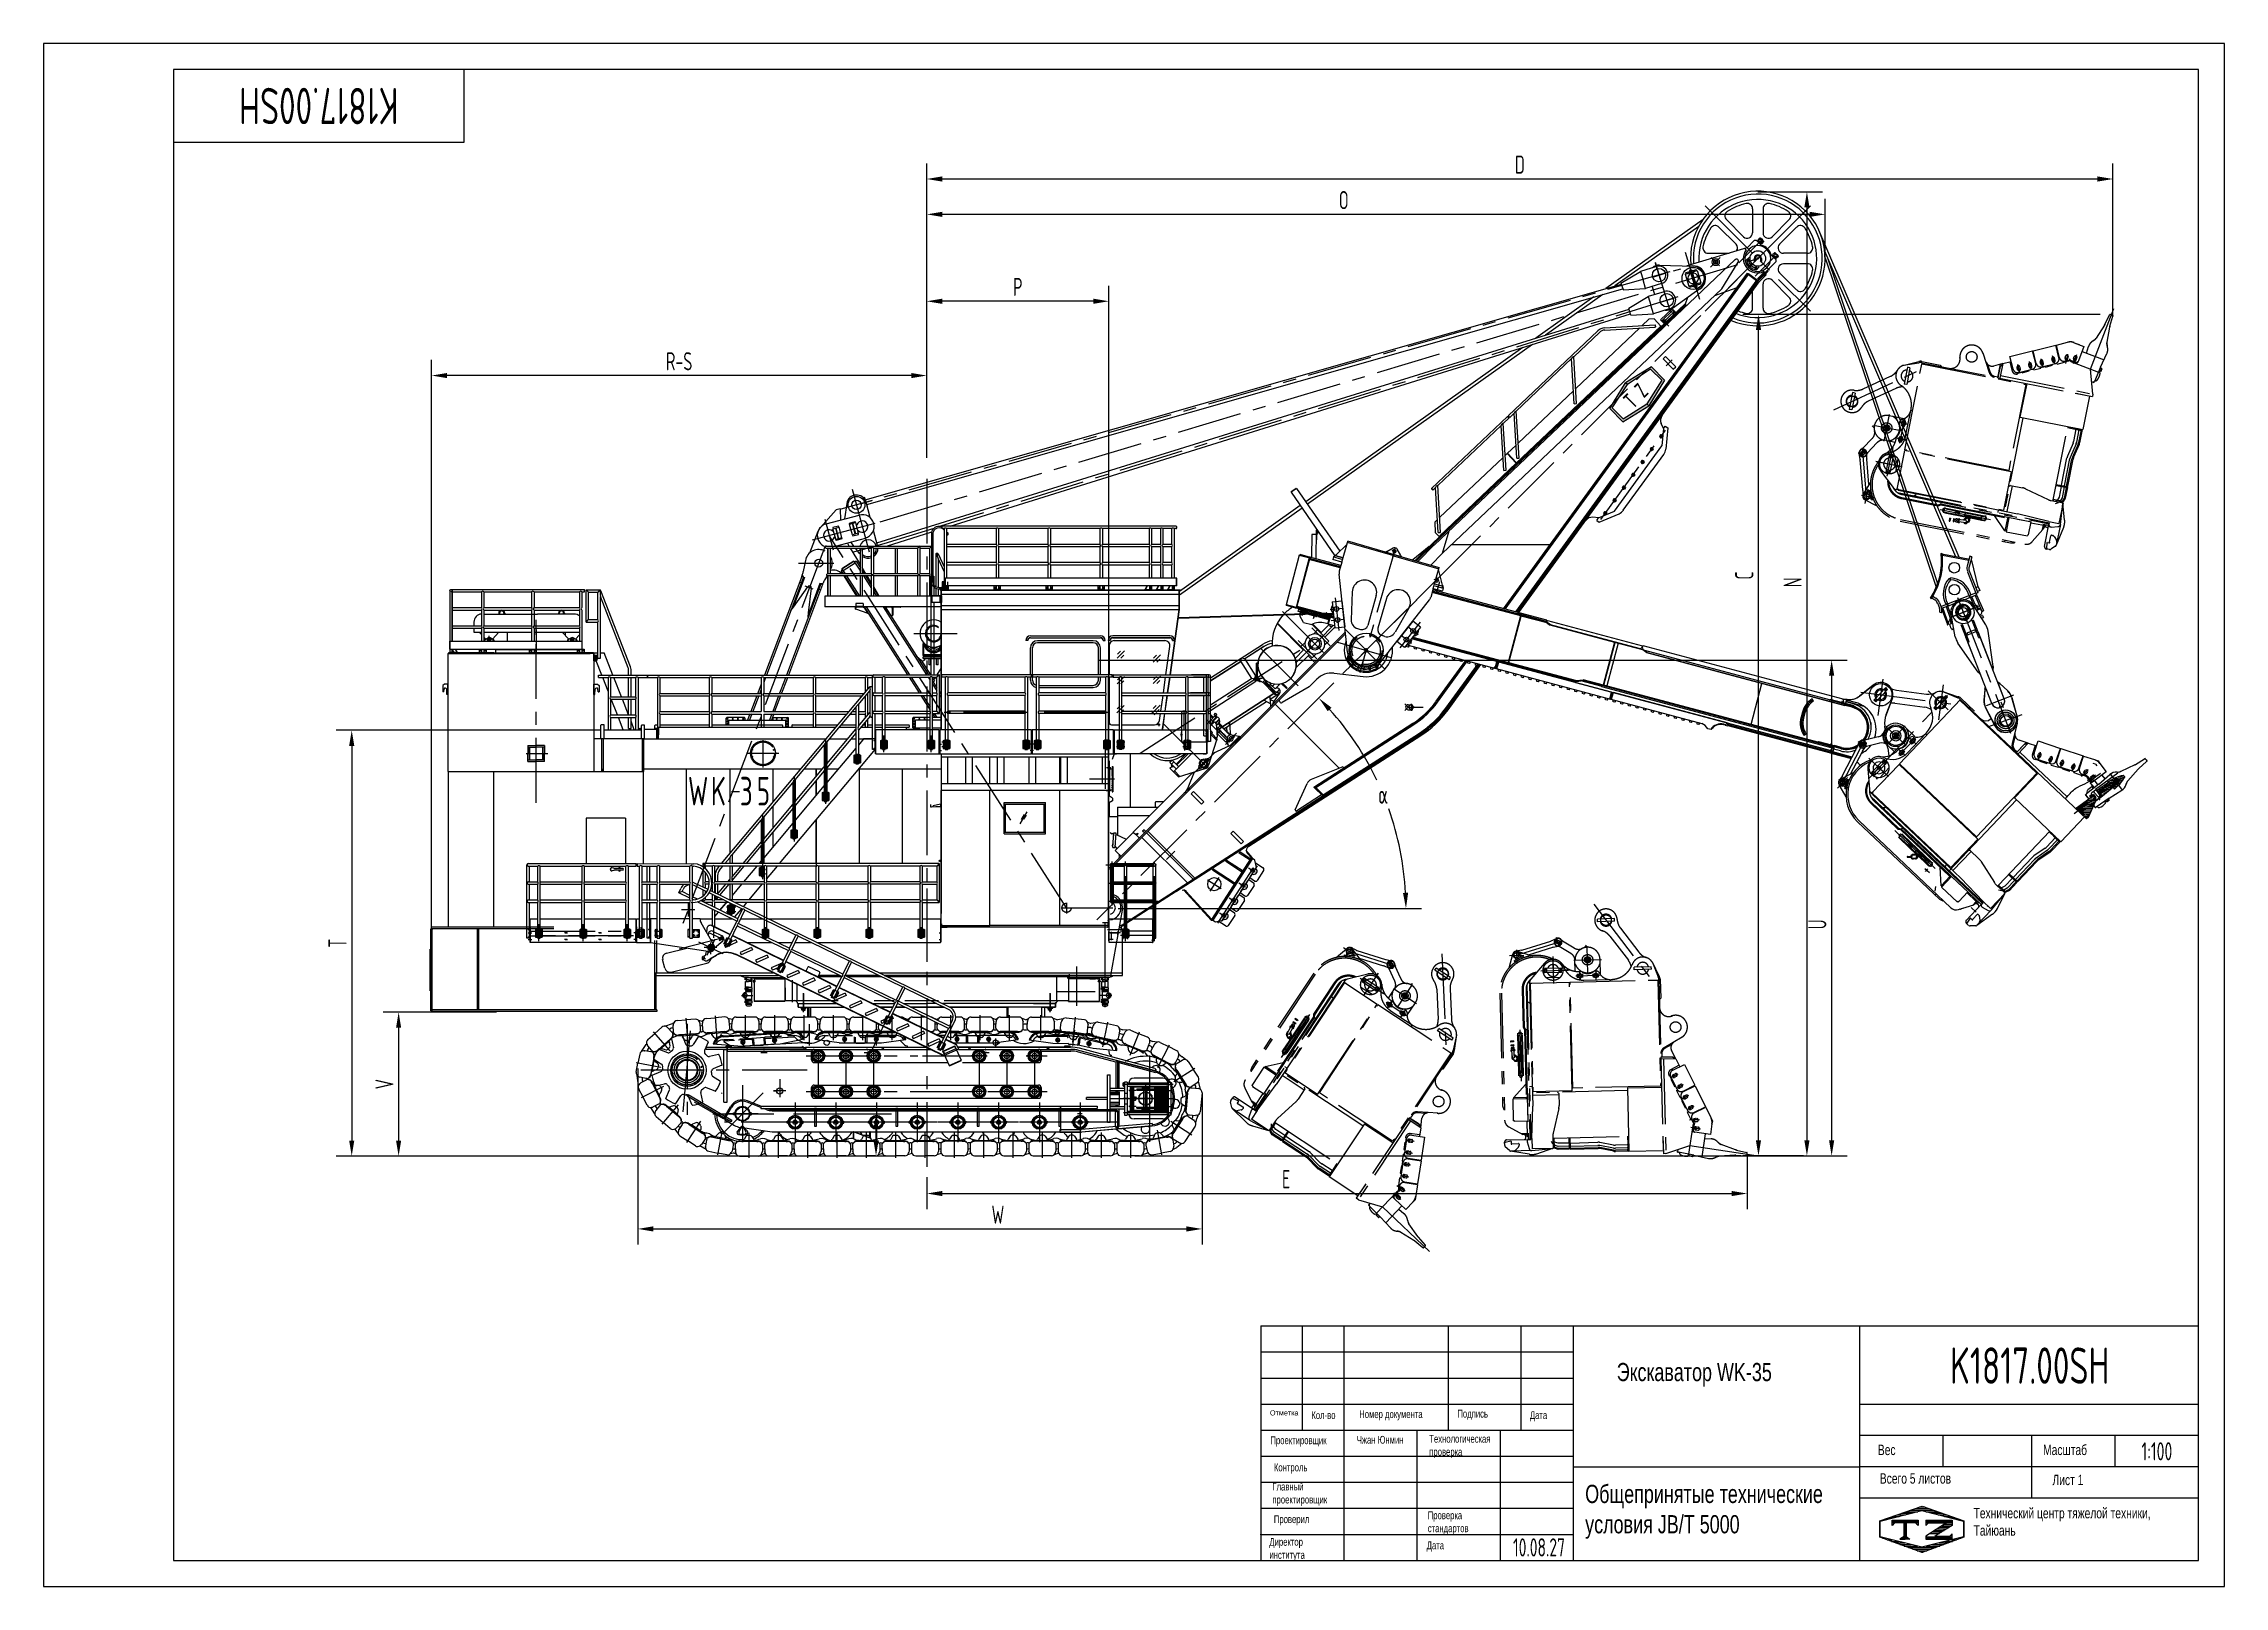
# Model space of a CAD drawing. Header units: millimetres. Extents: x 0 to 42000, y 0 to 29700.
import ezdxf
from ezdxf.enums import TextEntityAlignment as Align

# ---------------------------------------------------------------- set-up
doc = ezdxf.new("R2010")
doc.units = ezdxf.units.MM
doc.header["$LTSCALE"] = 1000
for name, pattern in [('F', [0.75, 0.5, -0.25]), ('G', [2, 1.25, -0.25, 0.25, -0.25]), ('K', [2.5, 1.25, -0.25, 0.25, -0.25, 0.25, -0.25])]:
    doc.linetypes.add(name, pattern=pattern)
for name, color, linetype in [('01', 7, 'Continuous'), ('02', 1, 'Continuous'), ('04', 2, 'F'), ('05', 142, 'G'), ('07', 6, 'K'), ('08', 1, 'Continuous'), ('11', 3, 'Continuous'), ('THICK', 7, 'Continuous')]:
    doc.layers.add(name, color=color, linetype=linetype)
doc.styles.get("Standard").update_dxf_attribs({"font": 'isocp', "width": 0.707, "bigfont": 'intecad.shx'})
doc.dimstyles.new('INTE', dxfattribs={"dimscale": 100, "dimtxt": 3.5, "dimasz": 3, "dimexe": 3, "dimexo": 0, "dimgap": 1, "dimtad": 1, "dimdec": 0, "dimdsep": 46, "dimtxsty": 'Standard', "dimcen": 0, "dimclrd": 1, "dimclre": 1, "dimclrt": 3, "dimaunit": 1, "dimadec": 0, "dimazin": 0, "dimtfac": 1, "dimtmove": 0, "dimatfit": 0, "dimfxl": 1, "dimarcsym": 0})
doc.dimstyles.new('INTE$2', dxfattribs={"dimscale": 100, "dimtxt": 3.5, "dimasz": 3, "dimexe": 3, "dimexo": 0, "dimgap": 1, "dimtad": 1, "dimtih": 1, "dimtoh": 1, "dimdec": 0, "dimdsep": 46, "dimtxsty": 'Standard', "dimcen": 0, "dimclrd": 1, "dimclre": 1, "dimclrt": 3, "dimaunit": 1, "dimadec": 0, "dimazin": 0, "dimtfac": 1, "dimtmove": 0, "dimatfit": 0, "dimfxl": 1, "dimarcsym": 0})

msp = doc.modelspace()

# ---------------------------------------------------------------- texts
at = {"layer": '01', "attachment_point": 1}
for s, insert, char_height in [('{\\fArial|b0|i0|c204|p34;Экскаватор \\fArial|b0|i0|c0|p34;WK-35}', (30297.4, 4300.8), 350), ('{\\fArial|b0|i0|c204|p34;\\W1;Отметка}', (23617.9, 3390.1), 100), ('{\\fArial|b0|i0|c204|p34;Кол-во}', (24415.8, 3371.1), 150), ('{\\fArial|b0|i0|c204|p34;Номер документа}', (25337.3, 3390.1), 150), ('{\\fArial|b0|i0|c204|p34;Подпись}', (27227.7, 3399.5), 150), ('{\\fArial|b0|i0|c204|p34;Дата}', (28624.2, 3371.1), 150), ('{\\fArial|b0|i0|c204|p34;Проектировщик}', (23627.4, 2887.3), 150), ('{\\fArial|b0|i0|c204|p34;\\C3;Чжан Юнмин}', (25289.8, 2896.8), 150), ('{\\fArial|b0|i0|c204|p34;Технологическая\\Pпроверка}', (26686.3, 2915.8), 150), ('{\\fArial|b0|i0|c204|p34;Вес}', (35326.7, 2727.7), 200), ('{\\fArial|b0|i0|c204|p34;Масштаб}', (38509.1, 2727.7), 200), ('{\\fArial|b0|i0|c204|p34;Контроль}', (23693.9, 2365.6), 150), ('{\\fArial|b0|i0|c204|p34;Всего 5 листов}', (35364.7, 2177.5), 200), ('{\\fArial|b0|i0|c204|p34;Лист 1}', (38689.6, 2149), 200), ('{\\fArial|b0|i0|c204|p34;Главный \\fArial|b0|i0|c0|p34;\\P\\fArial|b0|i0|c204|p34;проектировщик}', (23665.4, 1995.6), 150), ('{\\fArial|b0|i0|c204|p34;Общепринятые технические\\Pусловия \\fArial|b0|i0|c0|p34;JB/T 5000}', (29689.5, 1954.8), 350), ('{\\fArial|b0|i0|c204|p34;Проверил}', (23693.5, 1367.3), 150), ('{\\fArial|b0|i0|c204|p34;Проверка\\Pстандартов}', (26657.4, 1443.2), 150), ('{\\fArial|b0|i0|c204|p34;Технический центр тяжелой техники,\\PТайюань}', (37169.7, 1509.4), 200), ('{\\fArial|b0|i0|c204|p34;Директор \\Pинститута}', (23608, 930.9), 150), ('{\\fArial|b0|i0|c204|p34;Дата}', (26638.4, 864.5), 150)]:
    msp.add_mtext(s, dxfattribs=dict(at, insert=insert, char_height=char_height))
at = {"layer": '02', "width": 0.954386}
for p, p2 in [((21335.7, 12420.6), (21353.7, 12420.6)), ((16208.6, 10874.3), (16226.6, 10874.3))]:
    msp.add_text('●', height=30, dxfattribs=at).set_placement(p, p2, align=Align.FIT)
at = {"layer": '11', "width": 0.690312}
msp.add_text('K1817.00SH', height=700, rotation=180, dxfattribs=at).set_placement((6835.4, 28850), (3764.6, 28850), align=Align.FIT)
at = {"layer": '11'}
for s, height, width, p, p2 in [('11', 98.99, 0.582235, (13849.6, 10292), (13898.6, 10292)), ('9', 99, 0.579528, (15846.4, 10292), (15882.1, 10292)), ('6', 99, 0.600695, (18128.1, 10292), (18163.8, 10292)), ('K1817.00SH', 700, 0.690312, (36714.6, 3900), (39785.4, 3900)), ('1:100', 350, 0.665425, (40403, 2425), (40997, 2425)), ('10.08.27', 350, 0.642055, (28300, 575), (29300, 575))]:
    msp.add_text(s, height=height, dxfattribs=dict(at, width=width)).set_placement(p, p2, align=Align.FIT)

# ---------------------------------------------------------------- blocks, each defined once
blk = doc.blocks.new('*U14')
at = {"layer": '01'}
for p, q in [((-27, 9), (-27, 0)), ((0, 9), (-27, 9)), ((-27, 0), (0, 0)), ((0, 0), (-5, 9)), ((0, 9), (5, 0)), ((0, 9), (27, 9)), ((27, 0), (0, 0)), ((27, 9), (27, 0))]:
    blk.add_line(p, q, dxfattribs=at)
at = {"layer": '05'}
blk.add_line((0, 11), (0, -2), dxfattribs=at)
blk = doc.blocks.new('*U15')
at = {"layer": '01'}
for p, q in [((-31, 0), (-31, 30)), ((-31, 30), (0, 30)), ((-31, 18), (0, 18)), ((0, 30), (0, 0)), ((0, -30), (0, 0)), ((-31, 0), (-31, -30)), ((-31, -18), (0, -18)), ((-31, -30), (0, -30))]:
    blk.add_line(p, q, dxfattribs=at)
at = {"layer": '05'}
blk.add_line((-32, 0), (1, 0), dxfattribs=at)
blk = doc.blocks.new('were')
at = {"layer": '01', "color": 7, "linetype": 'Continuous', "ltscale": 1.333333}
for p, q in [((11706, 31883), (11726, 31864)), ((11735, 31841), (11735, 31835)), ((11735, 31835), (11811, 31835)), ((11747, 31835), (11811, 31835)), ((11747, 31835), (11811, 31835)), ((11747, 31835), (11747, 31766)), ((11747, 31766), (11831, 31766)), ((11887, 31835), (12166, 31835)), ((11887, 31835), (12166, 31835)), ((11887, 31835), (11924, 31835)), ((15773, 31577), (15773, 31766)), ((16560, 31835), (16280, 31835)), ((16560, 31835), (16280, 31835)), ((16700, 31766), (16616, 31766)), ((16699, 31835), (16636, 31835)), ((16712, 31835), (16636, 31835)), ((16700, 31835), (16636, 31835)), ((16700, 31835), (16700, 31766)), ((16712, 31841), (16712, 31835)), ((16740, 31883), (16721, 31864))]:
    blk.add_line(p, q, dxfattribs=at)
at = {"layer": '01', "ltscale": 1.333333}
for p, q in [((11747, 31835), (12166, 31835)), ((11747, 31766), (11747, 31835)), ((11747, 31766), (12626, 31766)), ((11796, 31751), (11796, 31766)), ((11796, 31766), (11831, 31766)), ((11849, 31751), (11796, 31751)), ((11831, 31720), (11831, 31701)), ((11831, 31701), (11849, 31701)), ((11849, 31751), (11902, 31751)), ((11867, 31701), (11849, 31701)), ((11867, 31720), (11867, 31701)), ((11902, 31751), (11902, 31766)), ((11924, 31835), (12483, 31835)), ((11931, 31577), (11931, 31766)), ((11957, 31577), (11957, 31766)), ((11994, 31577), (11994, 31766)), ((13180, 31835), (13605, 31835)), ((13323, 31766), (13571, 31766)), ((13571, 31766), (13323, 31766)), ((13625, 31766), (13803, 31766)), ((13803, 31766), (13625, 31766)), ((13659, 31835), (13660, 31835)), ((13771, 31835), (14223, 31835)), ((13913, 31766), (14557, 31766)), ((14557, 31766), (13913, 31766)), ((14414, 31835), (14223, 31835)), ((16523, 31835), (14525, 31835)), ((16700, 31766), (14668, 31766)), ((14668, 31766), (15794, 31766)), ((15794, 31577), (15794, 31766)), ((16281, 31835), (16700, 31835)), ((16700, 31835), (16281, 31835)), ((16439, 31766), (16700, 31766)), ((16439, 31577), (16439, 31766)), ((16496, 31577), (16496, 31766)), ((16545, 31751), (16545, 31766)), ((16598, 31751), (16545, 31751)), ((16580, 31720), (16580, 31701)), ((16580, 31701), (16598, 31701)), ((16598, 31751), (16651, 31751)), ((16616, 31701), (16598, 31701)), ((16651, 31766), (16616, 31766)), ((16616, 31720), (16616, 31701)), ((16651, 31751), (16651, 31766)), ((16700, 31766), (16700, 31835)), ((16700, 31766), (16700, 31835))]:
    blk.add_line(p, q, dxfattribs=at)
at = {"layer": '01'}
blk.add_line((16740, 31883), (16740, 31889), dxfattribs=at)
at = {"layer": '01', "color": 7, "linetype": 'Continuous', "ltscale": 1.333333}
for centre, start, end in [((11684, 31861), 45, 90), ((11703, 31841), 0, 45), ((16744, 31841), 135, 180)]:
    blk.add_arc(centre, 32, start, end, dxfattribs=at)
at = {"layer": '02', "ltscale": 1.333333}
for p, q in [((11735, 31854), (11726, 31864)), ((11735, 31841), (11735, 31854)), ((11835, 31701), (11835, 31711)), ((11863, 31701), (11863, 31711)), ((16583, 31701), (16583, 31711)), ((16612, 31701), (16612, 31711)), ((16712, 31854), (16721, 31864)), ((16712, 31841), (16712, 31854))]:
    blk.add_line(p, q, dxfattribs=at)
at = {"layer": '02', "color": 1, "linetype": 'Continuous', "ltscale": 1.333333}
for p, q in [((11747, 31828), (11754, 31835)), ((16700, 31828), (16692, 31835))]:
    blk.add_line(p, q, dxfattribs=at)
at = {"layer": '05', "ltscale": 1.333333}
for p, q in [((11640, 31865), (11640, 32288)), ((11849, 32027), (11849, 31688)), ((16598, 32027), (16598, 31688)), ((11849, 31749), (11849, 31768)), ((16598, 31749), (16598, 31768))]:
    blk.add_line(p, q, dxfattribs=at)
at = {"layer": '05', "color": 4, "linetype": 'G', "ltscale": 1.333333}
for p, q in [((11849, 31671), (11849, 32037)), ((16598, 31671), (16598, 32037))]:
    blk.add_line(p, q, dxfattribs=at)
at = {"layer": '05', "ltscale": 1.333333}
for name, p, rotation in [('*U15', (11849, 31742), 90), ('*U14', (11849, 31751), 180)]:
    blk.add_blockref(name, p, dxfattribs=dict(at, rotation=rotation))
at = {"layer": '05', "ltscale": 1.333333, "xscale": -1}
for name, p, rotation in [('*U15', (16598, 31742), 270), ('*U14', (16598, 31751), 180)]:
    blk.add_blockref(name, p, dxfattribs=dict(at, rotation=rotation))
blk = doc.blocks.new('*U57')
at = {"layer": '01'}
for p, q in [((0, 20), (-18, 10)), ((-18, 10), (-18, 0)), ((-18, -10), (-18, 0)), ((18, 10), (0, 20)), ((18, 0), (18, 10)), ((18, 0), (18, -10)), ((0, -20), (-18, -10)), ((18, -10), (0, -20))]:
    blk.add_line(p, q, dxfattribs=at)
at = {"layer": '05'}
for p, q in [((-20, 0), (20, 0)), ((0, 22), (0, -21))]:
    blk.add_line(p, q, dxfattribs=at)
blk = doc.blocks.new('*U58')
at = {"layer": '01'}
for p, q in [((0, 30), (-28, 15)), ((-28, 15), (-28, 0)), ((-28, -15), (-28, 0)), ((28, 15), (0, 30)), ((28, 0), (28, 15)), ((28, 0), (28, -15)), ((0, -30), (-28, -15)), ((28, -15), (0, -30))]:
    blk.add_line(p, q, dxfattribs=at)
at = {"layer": '05'}
for p, q in [((-29, 0), (30, 0)), ((0, 32), (0, -32))]:
    blk.add_line(p, q, dxfattribs=at)
blk = doc.blocks.new('ert')
at = {"layer": '01'}
for points in [[(27259, 12092), (26692, 11956), (26692, 11599), (27259, 11462), (27259, 11516), (26733, 11634), (26733, 11937), (27259, 12043)], [(27259, 12092), (27826, 11956), (27826, 11599), (27259, 11462), (27259, 11516), (27784, 11634), (27784, 11937), (27259, 12043)]]:
    blk.add_hatch(color=256, dxfattribs=at).paths.add_polyline_path(points)
for p, q in [((26692, 11956), (27259, 12092)), ((26692, 11956), (26692, 11599)), ((26733, 11937), (27259, 12043)), ((26733, 11937), (26733, 11634)), ((27826, 11956), (27259, 12092)), ((27259, 12043), (27259, 12092)), ((27259, 12043), (27259, 12092)), ((27784, 11937), (27259, 12043)), ((27784, 11937), (27784, 11634)), ((27826, 11956), (27826, 11599)), ((26692, 11599), (27259, 11462)), ((26733, 11634), (27259, 11516)), ((27784, 11634), (27259, 11516)), ((27826, 11599), (27259, 11462)), ((27259, 11516), (27259, 11462)), ((27259, 11516), (27259, 11462))]:
    blk.add_line(p, q, dxfattribs=at)
at = {"layer": '01', "insert": (27006, 11930), "char_height": 300, "width": 1341.1, "attachment_point": 1}
blk.add_mtext('{\\f黑体|b0|i0|c134|p2;T Z}', dxfattribs=at)
blk = doc.blocks.new('*U62')
at = {"layer": '01'}
for p, q in [((0, 30), (-28, 15)), ((-28, 15), (-28, 0)), ((-28, -15), (-28, 0)), ((28, 15), (0, 30)), ((28, 0), (28, 15)), ((28, 0), (28, -15)), ((0, -30), (-28, -15)), ((28, -15), (0, -30))]:
    blk.add_line(p, q, dxfattribs=at)
at = {"layer": '05'}
for p, q in [((-29, 0), (29, 0)), ((0, -32), (0, 32))]:
    blk.add_line(p, q, dxfattribs=at)
blk = doc.blocks.new('*U60')
at = {"layer": '01'}
for p, q in [((-26, 0), (-26, 25)), ((-26, 25), (0, 25)), ((-26, 15), (0, 15)), ((0, 25), (0, 0)), ((0, -25), (0, 0)), ((-26, 0), (-26, -25)), ((-26, -15), (0, -15)), ((-26, -25), (0, -25))]:
    blk.add_line(p, q, dxfattribs=at)
at = {"layer": '05'}
blk.add_line((-27, 0), (1, 0), dxfattribs=at)
blk = doc.blocks.new('*U59')
at = {"layer": '01'}
for p, q in [((-23, 8), (-23, 0)), ((0, 8), (-23, 8)), ((-23, 0), (0, 0)), ((0, 0), (-4, 8)), ((0, 8), (4, 0)), ((0, 8), (23, 8)), ((23, 0), (0, 0)), ((23, 8), (23, 0))]:
    blk.add_line(p, q, dxfattribs=at)
at = {"layer": '05'}
blk.add_line((0, 10), (0, -2), dxfattribs=at)
blk = doc.blocks.new('EWR')
for points in [[(51693, 27152), (51693, 27149), (51690, 27149)], [(51729, 27152), (51729, 27149), (51732, 27149)], [(51732, 27049), (51733, 27046), (51732, 27046)], [(49141, 26698, 0.267949), (49139, 26708), (49117, 26734), (49108, 26710)], [(49509, 26559), (49518, 26583), (49484, 26578, 0.267949), (49476, 26571)], [(48949, 26118), (48925, 26127), (48899, 26056)], [(49237, 26009), (49260, 26001), (49234, 25930)]]:
    blk.add_hatch(color=256).paths.add_polyline_path(points)
at = {"ltscale": 1.6}
for points in [[(51466, 25163), (51476, 25163), (51476, 25173)], [(51540, 25173), (51550, 25163), (51540, 25163)]]:
    blk.add_hatch(color=256, dxfattribs=at).paths.add_polyline_path(points)
at = {"layer": '01'}
for points in [[(67273, 33026), (67287, 33013), (67312, 33037)], [(67514, 32414), (67506, 32403), (67523, 32392)], [(67680, 32522), (67680, 32551), (67666, 32537)], [(67712, 32593), (67713, 32613), (67703, 32602)], [(65272, 29733), (65266, 29724), (65267, 29723), (65287, 29726)], [(65291, 29724), (65287, 29726), (65267, 29723), (65287, 29719)], [(61250, 27317), (61259, 27326), (61249, 27343), (61245, 27340), (61236, 27331)], [(61252, 27319), (61275, 27306), (61284, 27315), (61266, 27333)], [(60376, 27193), (60371, 27175), (60359, 27178)], [(60644, 27116), (60651, 27095), (60639, 27098)], [(51320, 25177), (51381, 25080), (51408, 25098)], [(57355, 23457), (57373, 23439), (57448, 23514)], [(56547, 22649), (56491, 22557), (56565, 22631)], [(59144, 22489), (59132, 22482), (59155, 22472)], [(57785, 21304), (57771, 21292), (57788, 21281)], [(57008, 20106), (57007, 20107), (56993, 20095), (57025, 20095)]]:
    blk.add_hatch(color=256, dxfattribs=at).paths.add_polyline_path(points)
at = {"layer": '01', "linetype": 'Continuous'}
for points in [[(64576, 30496), (64561, 30482), (64581, 30473), (64585, 30477)], [(58248, 24575), (58242, 24569), (58260, 24564)], [(58612, 24679), (58599, 24665), (58616, 24647), (58625, 24656)]]:
    blk.add_hatch(color=7, dxfattribs=at).paths.add_polyline_path(points)
at = {"layer": '01'}
h = blk.add_hatch(color=256, dxfattribs=at)
h.paths.add_polyline_path([(65281, 29745), (65272, 29733), (65287, 29719)])
h.paths.add_polyline_path([(65272, 29733), (65267, 29725), (65270, 29722), (65287, 29719)])
h.paths.add_polyline_path([(65267, 29725), (65265, 29723), (65270, 29722)])
h = blk.add_hatch(color=256, dxfattribs=at)
h.paths.add_polyline_path([(65281, 29745), (65272, 29733), (65287, 29726), (65293, 29728)])
h.paths.add_polyline_path([(65287, 29726), (65291, 29724), (65293, 29728)])
h = blk.add_hatch(color=256, dxfattribs=at)
h.paths.add_polyline_path([(65476, 29577), (65478, 29580), (65463, 29594), (65456, 29584)])
h.paths.add_polyline_path([(65474, 29608), (65463, 29594), (65478, 29580), (65482, 29586)])
h = blk.add_hatch(color=256, dxfattribs=at)
h.paths.add_polyline_path([(65478, 29581), (65473, 29574), (65488, 29552), (65496, 29563)])
h.paths.add_polyline_path([(65483, 29588), (65478, 29581), (65496, 29563), (65507, 29577)])
h = blk.add_hatch(color=256, dxfattribs=at)
h.paths.add_polyline_path([(59376, 27116), (59349, 27090), (59367, 27085)])
h.paths.add_polyline_path([(59400, 27129), (59376, 27116), (59395, 27111)])
h = blk.add_hatch(color=256, dxfattribs=at)
h.paths.add_polyline_path([(60498, 27113), (60492, 27114), (60490, 27141), (60505, 27137)])
h.paths.add_polyline_path([(60505, 27137), (60520, 27132), (60504, 27111), (60498, 27113)])
h = blk.add_hatch(color=256, dxfattribs=at)
h.paths.add_polyline_path([(61452, 26523), (61461, 26487), (61443, 26492)])
h.paths.add_polyline_path([(61438, 26546), (61452, 26523), (61433, 26528)])
h = blk.add_hatch(color=256, dxfattribs=at)
h.paths.add_polyline_path([(60151, 23113), (60146, 23110), (60147, 23081), (60165, 23092)])
h.paths.add_polyline_path([(60165, 23092), (60181, 23103), (60163, 23121), (60151, 23113)])
h = blk.add_hatch(color=256, dxfattribs=at)
h.paths.add_polyline_path([(57580, 21023), (57583, 20999), (57593, 21015)])
h.paths.add_polyline_path([(57595, 21044), (57606, 21036), (57613, 21046)])
h = blk.add_hatch(color=256, dxfattribs=at)
h.paths.add_polyline_path([(57731, 21258), (57734, 21234), (57744, 21250)])
h.paths.add_polyline_path([(57746, 21278), (57758, 21271), (57764, 21280)])
h = blk.add_hatch(color=256, dxfattribs=at)
h.paths.add_polyline_path([(57429, 20789), (57432, 20764), (57442, 20780)])
h.paths.add_polyline_path([(57444, 20809), (57455, 20802), (57462, 20811)])
for p, q in [((67419, 33790), (67419, 33324)), ((67622, 33790), (67622, 33324)), ((66772, 33438), (67101, 33109)), ((66916, 33581), (67245, 33252)), ((68125, 33581), (67796, 33252)), ((68268, 33438), (67939, 33109)), ((66564, 32934), (66966, 32934)), ((68477, 32934), (68012, 32934)), ((65623, 32705), (66281, 32685)), ((66129, 32557), (66335, 32620)), ((66129, 32557), (66136, 32534)), ((66196, 32577), (66203, 32554)), ((66213, 32279), (66420, 32343)), ((66268, 32599), (66275, 32576)), ((66335, 32620), (66342, 32597)), ((66346, 32345), (66353, 32322)), ((66413, 32366), (66420, 32343)), ((67622, 31876), (67622, 32342)), ((68125, 32085), (67796, 32414)), ((68268, 32228), (67939, 32557)), ((68477, 32731), (68012, 32731)), ((65485, 32293), (65533, 32138)), ((65877, 31874), (66412, 32259)), ((66206, 32302), (66213, 32279)), ((66273, 32323), (66280, 32300)), ((67419, 31876), (67419, 32206)), ((65542, 31556), (65544, 31514)), ((65545, 31553), (65547, 31517)), ((65645, 31653), (65870, 31867)), ((65645, 31653), (65708, 31587)), ((65879, 31834), (65677, 31642)), ((65728, 31588), (65677, 31642)), ((65708, 31587), (65719, 31597)), ((65931, 31780), (65728, 31588)), ((65870, 31867), (65933, 31800)), ((65931, 31780), (65879, 31834)), ((65922, 31789), (65933, 31800)), ((61392, 27844), (62616, 29004)), ((62656, 29042), (62699, 29083)), ((62699, 29083), (62874, 28899)), ((61381, 27484), (62874, 28899)), ((58638, 28406), (58531, 28332)), ((58531, 28332), (59371, 27111)), ((58632, 28406), (58533, 28338)), ((58533, 28338), (58535, 28335)), ((58632, 28406), (58634, 28403)), ((58638, 28406), (59470, 27196)), ((49771, 27992), (49466, 27655)), ((49576, 27722), (50214, 27893)), ((49844, 28014), (49771, 27992)), ((49844, 28014), (49853, 27796)), ((49973, 28115), (49933, 27818)), ((50027, 27738), (50137, 27768)), ((50033, 27716), (50027, 27738)), ((50084, 27730), (50030, 27715)), ((50138, 27529), (50084, 27730)), ((50146, 27746), (50092, 27732)), ((50146, 27531), (50092, 27732)), ((50137, 27768), (50143, 27745)), ((50200, 27545), (50146, 27746)), ((50424, 27845), (50345, 28139)), ((61298, 27756), (61352, 27806)), ((61298, 27756), (61309, 27560)), ((49265, 27168), (49421, 27582)), ((49816, 27681), (49706, 27652)), ((49706, 27652), (49712, 27630)), ((49709, 27629), (49763, 27643)), ((49762, 27428), (49709, 27629)), ((49757, 27298), (50332, 27452)), ((49762, 27428), (49817, 27443)), ((49817, 27443), (49763, 27643)), ((49771, 27407), (49765, 27429)), ((49770, 27646), (49825, 27660)), ((49824, 27445), (49770, 27646)), ((49881, 27436), (49771, 27407)), ((49822, 27659), (49816, 27681)), ((49824, 27445), (49878, 27459)), ((49878, 27459), (49825, 27660)), ((49875, 27458), (49881, 27436)), ((50023, 27298), (49987, 27359)), ((50084, 27514), (50030, 27715)), ((50112, 27298), (50052, 27377)), ((50138, 27529), (50084, 27514)), ((50087, 27515), (50093, 27493)), ((50093, 27493), (50203, 27522)), ((50200, 27545), (50146, 27531)), ((50203, 27522), (50197, 27544)), ((50568, 27305), (50489, 27599)), ((59026, 27613), (59025, 27537)), ((59025, 27537), (59037, 27537)), ((59038, 27595), (59037, 27537)), ((61309, 27560), (61381, 27484)), ((49177, 27017), (49137, 26810)), ((49579, 27298), (51615, 27298)), ((49579, 27255), (50451, 27255)), ((49600, 27255), (49600, 26764)), ((49619, 26764), (49619, 27255)), ((49661, 26764), (49661, 27255)), ((49881, 26861), (50113, 27009)), ((50113, 27009), (49881, 26861)), ((50139, 26969), (49906, 26821)), ((50236, 26941), (50049, 27255)), ((50113, 27009), (50236, 26816)), ((50155, 27004), (50128, 26986)), ((50227, 27148), (50145, 27255)), ((50155, 27004), (50236, 26876)), ((50236, 26764), (50236, 27255)), ((50279, 26764), (50279, 27255)), ((50451, 26764), (50451, 27255)), ((50493, 27255), (51345, 27255)), ((50493, 26764), (50493, 27255)), ((50911, 26764), (50911, 27255)), ((50953, 26764), (50953, 27255)), ((51387, 27298), (51345, 27255)), ((51345, 26764), (51345, 27255)), ((51387, 26764), (51387, 27298)), ((51387, 27255), (51572, 27255)), ((51573, 27255), (51615, 27298)), ((51573, 26764), (51573, 27255)), ((51615, 26333), (51615, 27298)), ((51693, 27152), (51690, 27149)), ((51690, 27149), (51690, 26511)), ((51690, 27149), (51732, 27149)), ((51729, 27153), (51693, 27153)), ((51693, 27149), (51693, 27153)), ((51729, 27149), (51729, 27153)), ((51729, 27152), (51732, 27149)), ((51732, 27149), (51849, 26899)), ((51732, 27049), (51732, 26494)), ((51732, 27049), (51849, 26799)), ((51732, 27046), (51733, 27046)), ((49108, 26710), (48392, 24812)), ((49141, 26698), (48429, 24812)), ((49476, 26571), (48812, 24812)), ((49509, 26559), (48849, 24812)), ((49159, 26691), (48943, 26120)), ((48949, 26118), (49223, 26514)), ((49101, 26592), (49068, 26604)), ((49108, 26710), (49117, 26734)), ((49141, 26698), (49108, 26710)), ((49139, 26708), (49117, 26734)), ((49141, 26698), (49159, 26691)), ((49237, 26009), (49292, 26488)), ((49458, 26578), (49243, 26007)), ((49469, 26453), (49436, 26466)), ((49476, 26571), (49458, 26578)), ((49509, 26559), (49476, 26571)), ((49484, 26578), (49518, 26583)), ((49509, 26559), (49518, 26583)), ((49596, 26726), (49553, 26653)), ((50451, 26764), (49600, 26764)), ((50451, 26721), (49600, 26721)), ((49600, 26721), (49600, 26333)), ((49619, 26333), (49619, 26721)), ((49661, 26333), (49661, 26721)), ((49895, 26838), (49868, 26821)), ((49868, 26821), (49904, 26764)), ((49881, 26861), (49942, 26764)), ((49916, 26721), (50164, 26333)), ((49931, 26721), (50179, 26333)), ((49969, 26721), (50217, 26333)), ((50236, 26333), (50236, 26721)), ((50342, 26764), (50279, 26870)), ((50279, 26809), (50308, 26764)), ((50279, 26333), (50279, 26721)), ((50297, 26721), (50451, 26480)), ((50335, 26721), (50451, 26540)), ((50451, 26581), (50367, 26721)), ((50451, 26333), (50451, 26721)), ((51345, 26764), (50493, 26764)), ((51345, 26721), (50493, 26721)), ((50493, 26333), (50493, 26721)), ((50599, 26333), (50493, 26510)), ((50493, 26473), (50583, 26333)), ((50911, 26333), (50911, 26721)), ((50953, 26333), (50953, 26721)), ((51345, 26333), (51345, 26721)), ((51573, 26764), (51387, 26764)), ((51573, 26721), (51387, 26721)), ((51387, 26333), (51387, 26721)), ((51573, 26333), (51573, 26721)), ((51690, 26480), (51690, 26333)), ((51732, 26467), (51732, 26333)), ((48899, 26056), (48949, 26118)), ((48925, 26127), (48949, 26118)), ((51785, 26333), (49552, 26333)), ((49552, 26333), (49552, 26130)), ((51785, 26130), (49552, 26130)), ((50144, 26079), (50144, 26114)), ((50144, 26079), (50150, 26079)), ((50149, 26193), (50149, 26130)), ((50292, 26193), (50149, 26193)), ((50292, 26136), (50149, 26136)), ((50292, 26130), (50149, 26130)), ((50150, 26110), (50164, 26124)), ((50150, 26079), (50150, 26114)), ((50385, 25998), (50150, 26079)), ((50160, 26130), (50300, 26130)), ((50160, 26124), (50300, 26124)), ((50289, 26124), (50314, 26110)), ((50292, 26193), (50292, 26130)), ((50385, 25998), (50308, 26119)), ((50309, 26130), (51145, 24819)), ((50390, 26002), (50313, 26122)), ((50347, 26130), (51183, 24819)), ((50493, 26414), (50545, 26333)), ((50674, 26130), (51510, 24819)), ((50712, 26130), (51548, 24819)), ((50716, 26130), (50837, 26130)), ((50716, 26124), (50716, 26130)), ((50716, 26124), (50837, 26124)), ((50827, 25952), (50716, 26124)), ((50827, 26124), (50847, 26104)), ((50847, 26114), (50847, 25952)), ((50853, 26130), (50853, 25952)), ((49234, 25930), (49237, 26009)), ((49260, 26001), (49237, 26009)), ((50390, 26002), (50385, 25998)), ((50853, 25952), (50827, 25952)), ((48242, 24414), (48128, 24112)), ((48279, 24414), (48165, 24112)), ((48327, 24641), (48260, 24462)), ((48327, 24541), (48297, 24462)), ((48391, 24711), (48375, 24669)), ((48411, 24764), (48391, 24711)), ((48662, 24414), (48548, 24112)), ((48699, 24414), (48585, 24112)), ((48774, 24711), (48680, 24462)), ((48811, 24711), (48717, 24462)), ((48794, 24764), (48774, 24711)), ((48831, 24764), (48811, 24711)), ((51175, 24771), (51368, 24469)), ((51213, 24771), (51406, 24469)), ((51398, 24421), (51578, 24139)), ((51436, 24421), (51578, 24198)), ((51541, 24771), (51578, 24712)), ((51626, 24696), (51635, 24681)), ((51626, 24636), (51709, 24507)), ((51757, 24431), (51791, 24378)), ((58123, 24407), (58130, 24268)), ((58441, 24552), (58342, 24651)), ((48109, 24064), (48065, 23945)), ((48147, 24064), (48102, 23945)), ((48529, 24064), (48485, 23945)), ((48567, 24064), (48522, 23945)), ((51626, 24064), (51670, 23995)), ((51660, 24071), (51708, 23995)), ((58012, 24329), (58130, 24268)), ((58127, 24337), (58137, 24338)), ((58127, 24337), (58133, 24210)), ((58143, 24211), (58133, 24210)), ((58205, 24302), (58137, 24338)), ((57332, 23842), (57296, 23802)), ((57300, 23719), (57296, 23802)), ((57332, 23842), (57357, 23843)), ((57345, 23893), (57335, 23893)), ((57335, 23893), (57337, 23842)), ((57345, 23893), (57347, 23842)), ((57366, 23660), (57357, 23843)), ((57366, 23671), (57366, 23660)), ((57376, 23671), (57366, 23671)), ((57376, 23671), (57376, 23664)), ((57391, 23458), (57512, 23578)), ((55092, 22445), (55017, 22492)), ((55092, 22394), (55017, 22347)), ((55092, 22445), (55092, 22394)), ((55187, 22271), (55187, 22004)), ((55187, 22271), (55187, 22004)), ((55187, 22271), (55917, 22271)), ((55917, 22271), (55917, 22367)), ((55917, 22271), (55971, 22271)), ((56073, 22373), (55923, 22373)), ((55187, 22112), (55187, 21953)), ((55187, 22112), (55812, 22112)), ((55193, 21871), (55193, 21953)), ((55193, 21731), (55193, 21953)), ((55096, 21495), (55119, 21777)), ((55119, 21777), (55157, 21773)), ((55157, 21773), (55134, 21492)), ((55492, 21792), (55544, 21741)), ((55544, 21741), (55563, 21759)), ((55555, 21729), (55574, 21748)), ((55555, 21729), (55607, 21678)), ((55220, 21357), (55217, 21354)), ((55217, 21354), (55237, 21333)), ((55217, 21307), (55237, 21328)), ((55220, 21304), (55217, 21307)), ((55218, 21301), (55245, 21328)), ((55226, 21293), (55218, 21301)), ((55241, 21325), (55220, 21304)), ((55245, 21328), (55253, 21320))]:
    blk.add_line(p, q)
at = {"ltscale": 1.5}
for p, q in [((62868, 28894), (65653, 31531)), ((64568, 31498), (65542, 31556)), ((64571, 31455), (65544, 31514)), ((65294, 31541), (65423, 31664)), ((65522, 31669), (65423, 31664)), ((65653, 31531), (65522, 31669)), ((62713, 29806), (64440, 31442)), ((63974, 30942), (64469, 31411)), ((64011, 30326), (65246, 31496)), ((62867, 29894), (63934, 30905)), ((63986, 30037), (63934, 30905)), ((64029, 30039), (63974, 30942)), ((62904, 29278), (63971, 30288)), ((62742, 29775), (62827, 29856)), ((62879, 28988), (62827, 29856)), ((62922, 28991), (62867, 29894)), ((63986, 30037), (64029, 30039)), ((61234, 28405), (62700, 29793)), ((61355, 28461), (62579, 29620)), ((62631, 28752), (62579, 29620)), ((62619, 29658), (62729, 29763)), ((62673, 28755), (62619, 29658)), ((62700, 29793), (62729, 29763)), ((62702, 29791), (62704, 29793)), ((62704, 29793), (62729, 29767)), ((62713, 29806), (62742, 29775)), ((62715, 29803), (62713, 29801)), ((62713, 29801), (62737, 29775)), ((62727, 29765), (62729, 29767)), ((62739, 29777), (62737, 29775)), ((62694, 29078), (62864, 29240)), ((62868, 28894), (62694, 29078)), ((62879, 28988), (62922, 28991)), ((62631, 28752), (62673, 28755)), ((61234, 28405), (61263, 28374)), ((61236, 28403), (61234, 28400)), ((61234, 28400), (61259, 28374)), ((61261, 28376), (61259, 28374)), ((61263, 28374), (61314, 28423)), ((61367, 27555), (61314, 28423)), ((61409, 27557), (61355, 28461)), ((61367, 27555), (61409, 27557))]:
    blk.add_line(p, q, dxfattribs=at)
at = {"color": 7, "linetype": 'Continuous'}
for p, q in [((51732, 27149), (51723, 27147)), ((51723, 27090), (51723, 27147)), ((51723, 27090), (51732, 27049))]:
    blk.add_line(p, q, dxfattribs=at)
at = {"ltscale": 1.6}
for p, q in [((51408, 25098), (51381, 25080)), ((51381, 25080), (51548, 24819)), ((51408, 25098), (51586, 24819)), ((51469, 25101), (51424, 25072)), ((51444, 25163), (51790, 25163)), ((51444, 25131), (51444, 25163)), ((51444, 25131), (51790, 25131)), ((51476, 25173), (51466, 25163)), ((51469, 25131), (51469, 25101)), ((51476, 25178), (51476, 25163)), ((51540, 25163), (51540, 25178)), ((51540, 25173), (51550, 25163)), ((51560, 25011), (51560, 25131)), ((51592, 25011), (51560, 25011)), ((51592, 25011), (51592, 25131)), ((51703, 25011), (51703, 25131)), ((51735, 25011), (51703, 25011)), ((51790, 24951), (51712, 24819)), ((51735, 25011), (51735, 25131)), ((51626, 24755), (51661, 24701)), ((51626, 24696), (51709, 24566)), ((51634, 24684), (51661, 24701)), ((51665, 24741), (51644, 24728)), ((51683, 24771), (51665, 24741)), ((51757, 24490), (51791, 24438))]:
    blk.add_line(p, q, dxfattribs=at)
for centre, radius in [((66274, 32450), 212), ((65733, 31638), 8.75), ((65881, 31778), 8.75), ((50161, 28090), 162), ((50161, 28090), 89.5), ((49434, 26968), 76), ((49434, 26968), 76)]:
    blk.add_circle(centre, radius)
for centre, radius, start, end in [((67520, 32833), 1296, 246.7472, 185.2182), ((67520, 32833), 1136, 248.5718, 183.601), ((66988, 33653), 102, 122.9903, 225), ((67520, 32833), 1080, 102.0097, 122.9903), ((67317, 33790), 102, 360, 102.0097), ((67724, 33790), 102, 77.9903, 180), ((67520, 32833), 1080, 57.0097, 77.9903), ((68053, 33653), 102, 315, 57.0097), ((67520, 32833), 1080, 147.0097, 167.9903), ((66700, 33365), 102, 45, 147.0097), ((67317, 33324), 102, 225, 360), ((67724, 33324), 102, 180, 315), ((68341, 33365), 102, 32.9903, 135), ((67520, 32833), 1080, 12.0097, 32.9903), ((66564, 33036), 102, 167.9903, 270), ((67029, 33036), 102, 325.0758, 45), ((68012, 33036), 102, 135, 270), ((68477, 33036), 102, 270, 12.0097), ((65617, 32514), 190, 87.7569, 132.1257), ((66274, 32450), 102, 295.4565, 98.5435), ((66274, 32450), 235, 305.745, 88.255), ((67724, 32342), 102, 45, 180), ((68012, 32629), 102, 90, 225), ((67520, 32833), 1080, 327.0097, 347.9903), ((68477, 32629), 102, 347.9903, 90), ((67520, 32833), 1080, 282.0097, 302.9903), ((68053, 32013), 102, 302.9903, 45), ((68341, 32300), 102, 225, 327.0097), ((65765, 32028), 190, 261.7104, 305.745), ((67520, 32833), 1080, 249.354, 257.9903), ((67317, 31876), 102, 257.9903, 360), ((67724, 31876), 102, 180, 282.0097), ((50161, 28090), 190, 15, 172.3912), ((49635, 27502), 228, 105, 250.7643), ((50273, 27672), 108, 228.6892, 161.3108), ((50273, 27673), 228, 285, 105), ((49635, 27502), 229, 137.846, 159.3342), ((49635, 27502), 108, 48.6892, 341.3108), ((49720, 27598), 20, 228.6892, 276.6525), ((49757, 27461), 20, 113.3475, 161.3108), ((50152, 27714), 20, 293.3475, 341.3108), ((50188, 27576), 20, 48.6892, 96.6525), ((50385, 27255), 162, 15.1256, 164.8744), ((50385, 27255), 190, 12.8549, 15), ((49434, 26968), 262, 61.8069, 169.1156), ((49579, 27277), 21.1, 90, 270), ((49434, 26968), 262, 45.1487, 50.6619), ((49434, 26968), 262, 330.0796, 29.9204), ((50385, 27255), 162, 180.0101, 203.6334), ((50385, 27255), 162, 229.079, 293.9597), ((50385, 27255), 190, 236.0486, 290.258), ((50385, 27255), 162, 311.8517, 359.9899), ((50385, 27255), 190, 304.6721, 359.9914), ((48538, 26925), 610, 341.7635, 349.1156), ((49131, 26701), 10, 339.3224, 39.3224), ((49255, 26492), 38, 353.4084, 145.2365), ((49485, 26568), 10, 99.3224, 159.3224), ((50079, 26344), 610, 149.5293, 156.8814), ((49717, 26607), 229, 42.9997, 104.1339), ((50160, 26114), 16, 90, 180), ((50160, 26114), 10, 90, 180), ((50300, 26114), 16, 32.5333, 90), ((50300, 26114), 10, 32.5333, 90), ((50837, 26114), 16, 0, 90), ((50837, 26114), 10, 0, 90), ((58262, 25011), 373, 329.674, 239.6932), ((55923, 22367), 6, 90, 180), ((55234, 21330), 4, 315, 45), ((55236, 21330), 8, 315, 45)]:
    blk.add_arc(centre, radius, start, end)
at = {"ltscale": 1.5}
for centre in [(63982, 30894), (62875, 29845), (62627, 29610), (61362, 28412)]:
    blk.add_arc(centre, 49.1, 99.225, 167.675, dxfattribs=at)
at = {"layer": '01', "color": 7, "linetype": 'Continuous'}
for p, q in [((66465, 33584), (64595, 32256)), ((66382, 33452), (64768, 32306)), ((67582, 33219), (67577, 33219)), ((67620, 33181), (67582, 33219)), ((67620, 33181), (67620, 33177)), ((67269, 33030), (67261, 33022)), ((67314, 33039), (67453, 33179)), ((67314, 33039), (67425, 32928)), ((67498, 33179), (67453, 33179)), ((67580, 33097), (67498, 33179)), ((67866, 32766), (67514, 32414)), ((67784, 32893), (67866, 32811)), ((67869, 32932), (67864, 32932)), ((67866, 32811), (67866, 32766)), ((67869, 32932), (67907, 32894)), ((67907, 32894), (67907, 32890)), ((50331, 28184), (64892, 32341)), ((64885, 32361), (64925, 32233)), ((66123, 32530), (66355, 32601)), ((66123, 32530), (66194, 32299)), ((66194, 32299), (66425, 32369)), ((66355, 32601), (66425, 32369)), ((67321, 32549), (67336, 32538)), ((67646, 32573), (67520, 32447)), ((67717, 32588), (67529, 32401)), ((67683, 32519), (67548, 32384)), ((67727, 32626), (67615, 32738)), ((67717, 32588), (67703, 32602)), ((50359, 28094), (64919, 32251)), ((64365, 32093), (63246, 31298)), ((64538, 32142), (63431, 31356)), ((66168, 32084), (66122, 31956)), ((66122, 31956), (66151, 31927)), ((50554, 27356), (65041, 31856)), ((51967, 27680), (65068, 31766)), ((65074, 31745), (65035, 31873)), ((62994, 31119), (58814, 28150)), ((63178, 31176), (58848, 28101)), ((65893, 30705), (65695, 30903)), ((65939, 30750), (65741, 30948)), ((64581, 30473), (64561, 30482)), ((64585, 30477), (64576, 30496)), ((58708, 28075), (56384, 26424)), ((58742, 28025), (56384, 26350)), ((50742, 27298), (51615, 27570)), ((59609, 27331), (59400, 27129)), ((59510, 26985), (59618, 27364)), ((60492, 27114), (59618, 27364)), ((60505, 27137), (59625, 27388)), ((60976, 27007), (61288, 27319)), ((61450, 27157), (61574, 27590)), ((59510, 26985), (59333, 27036)), ((59349, 27090), (59526, 27040)), ((59376, 27116), (59535, 27071)), ((59395, 27111), (59400, 27129)), ((59535, 27071), (59395, 27111)), ((59510, 26985), (59460, 26811)), ((60376, 27193), (60496, 27260)), ((60504, 27111), (61377, 26861)), ((60505, 27137), (61384, 26885)), ((60521, 27171), (60509, 27175)), ((60535, 27220), (60523, 27224)), ((60644, 27116), (60577, 27236)), ((61224, 26931), (61450, 27157)), ((61269, 26482), (61384, 26885)), ((59617, 25251), (59455, 26758)), ((61269, 26482), (61220, 26308)), ((61269, 26482), (61446, 26432)), ((61293, 26568), (61452, 26523)), ((61301, 26533), (61461, 26487)), ((61368, 26829), (61438, 26546)), ((61433, 26528), (61438, 26546)), ((60171, 26342), (60008, 25770)), ((60368, 26285), (60204, 25714)), ((60262, 25067), (61195, 26260)), ((58770, 25294), (58262, 25803)), ((58828, 25253), (58268, 25814)), ((59151, 25577), (58938, 25790)), ((59110, 25634), (58949, 25795)), ((58961, 25603), (59043, 25685)), ((59347, 25773), (59076, 25501)), ((59271, 25795), (59102, 25626)), ((59366, 25729), (59182, 25545)), ((55039, 21070), (59578, 25610)), ((56980, 24759), (57979, 25402)), ((58014, 25366), (57638, 25124)), ((58006, 25361), (57638, 25124)), ((58610, 25133), (58779, 25303)), ((58877, 25204), (58626, 24953)), ((58903, 25329), (58628, 25054)), ((58720, 25362), (58801, 25443)), ((58827, 25254), (58936, 25145)), ((58936, 25145), (59018, 25227)), ((59151, 25577), (59259, 25468)), ((59177, 25386), (59259, 25468)), ((56980, 24701), (57562, 25075)), ((57562, 25075), (56980, 24701)), ((57568, 25138), (57556, 25084)), ((57556, 25084), (57772, 24749)), ((57579, 25145), (57632, 25133)), ((57632, 25133), (57848, 24798)), ((57836, 24744), (57848, 24798)), ((57860, 25043), (57858, 25041)), ((57858, 25041), (57858, 25033)), ((57858, 25033), (57860, 25031)), ((57860, 25043), (57869, 25043)), ((57860, 25031), (57869, 25031)), ((57878, 25043), (57869, 25043)), ((57878, 25031), (57869, 25031)), ((57878, 25043), (57880, 25041)), ((57880, 25033), (57878, 25031)), ((57880, 25041), (57880, 25033)), ((59358, 24849), (59919, 24785)), ((59611, 25129), (59628, 25191)), ((60203, 24959), (60221, 25022)), ((58200, 24456), (57198, 23811)), ((57826, 24737), (57772, 24749)), ((57856, 24745), (57856, 24710)), ((57856, 24745), (57882, 24745)), ((57856, 24710), (57882, 24710)), ((57882, 24745), (57882, 24710)), ((57882, 24731), (57884, 24731)), ((57882, 24715), (57884, 24715)), ((57884, 24741), (57884, 24706)), ((57926, 24754), (57926, 24692)), ((57926, 24754), (57971, 24754)), ((57926, 24692), (57945, 24692)), ((57980, 24670), (57966, 24684)), ((58002, 24692), (57980, 24670)), ((58024, 24713), (57992, 24746)), ((58002, 24692), (58024, 24713)), ((58139, 24663), (58123, 24647)), ((58123, 24647), (58172, 24598)), ((58126, 24350), (58258, 24435)), ((58219, 24645), (58172, 24598)), ((58172, 24598), (58219, 24645)), ((58172, 24598), (58222, 24548)), ((58320, 24647), (58222, 24548)), ((58260, 24564), (58242, 24569)), ((58248, 24575), (58260, 24564)), ((58364, 24657), (58455, 24566)), ((58455, 24566), (58441, 24552)), ((58616, 24647), (58599, 24665)), ((58612, 24679), (58625, 24656)), ((59025, 24732), (58882, 24589)), ((57059, 24022), (57085, 23996)), ((57347, 23848), (58057, 24305)), ((58187, 24276), (58158, 24224)), ((59456, 23018), (58222, 24253)), ((60785, 24242), (60849, 24242)), ((60785, 24147), (60849, 24147)), ((60859, 24242), (60869, 24242)), ((60859, 24147), (60869, 24147)), ((57094, 23841), (57160, 23907)), ((57104, 23691), (57165, 23731)), ((57160, 23907), (57154, 23912)), ((57236, 23776), (57325, 23833)), ((57279, 23536), (57302, 23513)), ((57327, 23444), (57301, 23569)), ((57316, 23552), (57326, 23562)), ((57316, 23552), (57343, 23525)), ((57326, 23562), (57353, 23535)), ((57343, 23525), (57353, 23535)), ((57528, 23630), (57391, 23659)), ((57408, 23644), (57398, 23634)), ((57398, 23634), (57425, 23607)), ((57408, 23644), (57435, 23617)), ((57435, 23617), (57425, 23607)), ((56315, 23100), (56514, 23299)), ((56403, 23299), (56382, 23285)), ((56409, 23244), (56494, 23299)), ((56599, 22665), (57158, 23224)), ((56876, 23186), (56921, 23141)), ((56894, 23203), (56939, 23158)), ((56921, 23141), (56939, 23158)), ((57355, 23457), (57010, 23298)), ((55492, 21792), (56639, 22939)), ((56199, 23019), (56241, 23062)), ((56223, 23080), (56235, 23091)), ((56223, 23080), (56259, 23044)), ((56270, 23055), (56259, 23044)), ((56547, 22649), (56669, 22948)), ((56751, 23061), (56796, 23015)), ((56769, 23078), (56814, 23033)), ((56814, 23033), (56796, 23015)), ((58612, 22216), (58838, 22724)), ((59531, 23048), (58920, 22803)), ((56475, 22546), (56498, 22568)), ((56477, 22544), (56572, 22639)), ((56605, 22529), (56650, 22574)), ((56803, 22331), (56848, 22376)), ((59144, 22489), (59155, 22472)), ((55187, 22004), (55187, 21953)), ((55111, 21751), (55093, 21535)), ((55093, 21535), (55099, 21534)), ((55111, 21751), (55117, 21750)), ((55137, 21531), (55142, 21531)), ((55494, 21790), (55141, 21436)), ((55251, 21326), (55141, 21436)), ((55155, 21747), (55161, 21746)), ((55566, 21764), (55562, 21760)), ((55562, 21760), (55565, 21750)), ((55565, 21750), (55575, 21748)), ((55566, 21764), (55569, 21767)), ((55569, 21767), (55579, 21764)), ((55575, 21748), (55578, 21751)), ((55582, 21754), (55578, 21751)), ((55579, 21764), (55582, 21754)), ((55700, 21837), (55673, 21811)), ((55709, 21775), (55673, 21811)), ((55700, 21837), (55736, 21802)), ((55748, 21779), (56644, 20882)), ((56677, 20903), (55774, 21806)), ((57785, 21304), (57668, 21434)), ((57442, 20780), (57015, 21055)), ((57788, 21281), (57025, 20095)), ((57455, 20802), (57028, 21077)), ((57214, 20095), (57866, 21109)), ((57593, 21015), (57273, 21221)), ((57606, 21036), (57286, 21242)), ((57744, 21250), (57530, 21387)), ((57758, 21271), (57544, 21408)), ((57836, 21250), (57788, 21281)), ((57866, 21109), (57836, 21250)), ((57025, 20095), (57073, 20064)), ((57073, 20064), (57214, 20095))]:
    blk.add_line(p, q, dxfattribs=at)
at = {"layer": '01'}
for p, q in [((67559, 33229), (67518, 33188)), ((67589, 33118), (67518, 33188)), ((67525, 33182), (67518, 33174)), ((67578, 33213), (67536, 33171)), ((67569, 33226), (67558, 33215)), ((67563, 33210), (67558, 33215)), ((67567, 33227), (67559, 33229)), ((67573, 33221), (67563, 33210)), ((67628, 33167), (67567, 33227)), ((67577, 33219), (67576, 33218)), ((67577, 33219), (67620, 33177)), ((67593, 33201), (67580, 33189)), ((67580, 33189), (67589, 33180)), ((67602, 33193), (67589, 33180)), ((67085, 32811), (61284, 27315)), ((67312, 33037), (66198, 32706)), ((66827, 32251), (67143, 32763)), ((67298, 33001), (67269, 33030)), ((67357, 32861), (67302, 32806)), ((67320, 32800), (67327, 32806)), ((67325, 32780), (67320, 32800)), ((67346, 32774), (67325, 32780)), ((67333, 32813), (67327, 32806)), ((67353, 32808), (67333, 32813)), ((67352, 32781), (67346, 32774)), ((67352, 32781), (67359, 32787)), ((67359, 32787), (67353, 32808)), ((67357, 32861), (67372, 32847)), ((67450, 32833), (67450, 32773)), ((67470, 32773), (67450, 32773)), ((67470, 32833), (67470, 32773)), ((67506, 33171), (67514, 33178)), ((67514, 33178), (67579, 33114)), ((67570, 32833), (67570, 32773)), ((67570, 32773), (67590, 32773)), ((67613, 33178), (67571, 33136)), ((67579, 33114), (67571, 33106)), ((67582, 33125), (67575, 33118)), ((67630, 33159), (67589, 33118)), ((67590, 32833), (67590, 32773)), ((67621, 33173), (67611, 33163)), ((67611, 33163), (67615, 33158)), ((67626, 33169), (67615, 33158)), ((67620, 33177), (67619, 33176)), ((67628, 33167), (67630, 33159)), ((67801, 32891), (67794, 32883)), ((67866, 32827), (67801, 32891)), ((67847, 32942), (67805, 32901)), ((67805, 32901), (67876, 32831)), ((67812, 32894), (67805, 32887)), ((67865, 32926), (67823, 32884)), ((67856, 32938), (67845, 32928)), ((67850, 32923), (67845, 32928)), ((67854, 32940), (67847, 32942)), ((67860, 32934), (67850, 32923)), ((67915, 32880), (67854, 32940)), ((67900, 32891), (67858, 32849)), ((67858, 32819), (67866, 32827)), ((67869, 32838), (67862, 32831)), ((67864, 32932), (67863, 32931)), ((67907, 32890), (67864, 32932)), ((67917, 32872), (67876, 32831)), ((67908, 32886), (67898, 32875)), ((67898, 32875), (67902, 32871)), ((67913, 32882), (67902, 32871)), ((67907, 32890), (67906, 32889)), ((67915, 32880), (67917, 32872)), ((62623, 26090), (67321, 32549)), ((62644, 26085), (67342, 32545)), ((62654, 26082), (67338, 32522)), ((62857, 26028), (67509, 32423)), ((62867, 26025), (67517, 32417)), ((62888, 26019), (67529, 32401)), ((62914, 26013), (67548, 32384)), ((64885, 32361), (65259, 32585)), ((65566, 32679), (65259, 32585)), ((65259, 32585), (65310, 32420)), ((65360, 32255), (65310, 32420)), ((65667, 32349), (65360, 32255)), ((66032, 32629), (65889, 32586)), ((66226, 32606), (66202, 32599)), ((66202, 32599), (66208, 32581)), ((66208, 32581), (66232, 32588)), ((66218, 32584), (66212, 32602)), ((66225, 32561), (66295, 32330)), ((66226, 32606), (66251, 32614)), ((66256, 32596), (66232, 32588)), ((66246, 32593), (66241, 32611)), ((66251, 32614), (66256, 32596)), ((66253, 32570), (66324, 32338)), ((66289, 32350), (66304, 32354)), ((66318, 32358), (66304, 32354)), ((67338, 32522), (67497, 32407)), ((67342, 32545), (67517, 32417)), ((67370, 32708), (67377, 32715)), ((67375, 32688), (67370, 32708)), ((67396, 32683), (67375, 32688)), ((67383, 32721), (67377, 32715)), ((67403, 32716), (67383, 32721)), ((67402, 32689), (67396, 32683)), ((67402, 32689), (67409, 32696)), ((67409, 32696), (67403, 32716)), ((67468, 32665), (67462, 32658)), ((67462, 32658), (67467, 32638)), ((67467, 32638), (67487, 32633)), ((67468, 32665), (67475, 32672)), ((67475, 32672), (67495, 32666)), ((67487, 32633), (67494, 32639)), ((67548, 32670), (67493, 32615)), ((67500, 32646), (67494, 32639)), ((67495, 32666), (67500, 32646)), ((67523, 32392), (67506, 32403)), ((67523, 32392), (67514, 32414)), ((67534, 32685), (67548, 32670)), ((67646, 32573), (67639, 32580)), ((67683, 32519), (67666, 32537)), ((67680, 32522), (67680, 32551)), ((67712, 32593), (67713, 32613)), ((66124, 31963), (61252, 27347)), ((66133, 31944), (61266, 27333)), ((64209, 29771), (66827, 32251)), ((64926, 32231), (65360, 32255)), ((65034, 31876), (65408, 32100)), ((65715, 32194), (65408, 32100)), ((65408, 32100), (65459, 31935)), ((65509, 31770), (65459, 31935)), ((66312, 32275), (66314, 32268)), ((66314, 32268), (66328, 32273)), ((66343, 32277), (66328, 32273)), ((66341, 32284), (66343, 32277)), ((67117, 32271), (66685, 32117)), ((65074, 31745), (65509, 31770)), ((65816, 31864), (65509, 31770)), ((65695, 30903), (65741, 30948)), ((65893, 30705), (65939, 30750)), ((64583, 30475), (64569, 30489)), ((64583, 30475), (64569, 30489)), ((64186, 27804), (65656, 29825)), ((61450, 27157), (64215, 29777)), ((65293, 29728), (65265, 29723)), ((65266, 29724), (65287, 29719)), ((65291, 29724), (65272, 29733)), ((65293, 29728), (65281, 29745)), ((65476, 29577), (65456, 29584)), ((65478, 29580), (65461, 29592)), ((65478, 29580), (65463, 29594)), ((65473, 29574), (65488, 29552)), ((65482, 29586), (65474, 29608)), ((65483, 29588), (65507, 29577)), ((65704, 29559), (65660, 29659)), ((65704, 29559), (65674, 29225)), ((65704, 29559), (65739, 29608)), ((65739, 29608), (65785, 29574)), ((65785, 29574), (65749, 29160)), ((64762, 27970), (65674, 29225)), ((64930, 27986), (65711, 29060)), ((64453, 27839), (64345, 27851)), ((64417, 27791), (64453, 27839)), ((64417, 27791), (64464, 27757)), ((64453, 27839), (64762, 27970)), ((64464, 27757), (64847, 27919)), ((58928, 27519), (58924, 27075)), ((58928, 27519), (58924, 27075)), ((59013, 27518), (58928, 27519)), ((59014, 27601), (59009, 27052)), ((59015, 27417), (59012, 27414)), ((59024, 27417), (59012, 27417)), ((59026, 27601), (59014, 27601)), ((59026, 27601), (59024, 27417)), ((59618, 27364), (59625, 27388)), ((60922, 27017), (61252, 27347)), ((60944, 27011), (61266, 27333)), ((61250, 27317), (61236, 27331)), ((61259, 27326), (61249, 27343)), ((61275, 27306), (61252, 27319)), ((61284, 27315), (61266, 27333)), ((63516, 27319), (61621, 27319)), ((50451, 27255), (50459, 27265)), ((50484, 27265), (50459, 27265)), ((50493, 27255), (50484, 27265)), ((59349, 27090), (59333, 27036)), ((59376, 27116), (59349, 27090)), ((59376, 27116), (59367, 27085)), ((59400, 27129), (59376, 27116)), ((60376, 27193), (60359, 27178)), ((60371, 27175), (60376, 27193)), ((60639, 27098), (60371, 27175)), ((60492, 27114), (60490, 27141)), ((60504, 27111), (60492, 27114)), ((60504, 27111), (60520, 27132)), ((60555, 27254), (60524, 27263)), ((60639, 27098), (60644, 27116)), ((60644, 27116), (60651, 27095)), ((61192, 27287), (60877, 27030)), ((49600, 26764), (49591, 26755)), ((49591, 26730), (49591, 26755)), ((49600, 26721), (49591, 26730)), ((50451, 26764), (50460, 26755)), ((50451, 26721), (50460, 26730)), ((50460, 26730), (50460, 26755)), ((50493, 26764), (50484, 26755)), ((50484, 26730), (50484, 26755)), ((50493, 26721), (50484, 26730)), ((51345, 26764), (51354, 26755)), ((51345, 26721), (51354, 26730)), ((51354, 26730), (51354, 26755)), ((51387, 26764), (51378, 26755)), ((51378, 26730), (51378, 26755)), ((51387, 26721), (51378, 26730)), ((51573, 26764), (51582, 26755)), ((51573, 26721), (51582, 26730)), ((51582, 26730), (51582, 26755)), ((61438, 26546), (61452, 26523)), ((61452, 26523), (61443, 26492)), ((61461, 26487), (61446, 26432)), ((61452, 26523), (61461, 26487)), ((50853, 26130), (51013, 26130)), ((50863, 26104), (50863, 25973)), ((51011, 26120), (50879, 26120)), ((51013, 26130), (51013, 26121)), ((59322, 26222), (59511, 26242)), ((59322, 26222), (59375, 25724)), ((59511, 26242), (59564, 25745)), ((59709, 26415), (59689, 25879)), ((60799, 26104), (60533, 25637)), ((50853, 25970), (50860, 25970)), ((55017, 21083), (59575, 25641)), ((56361, 25911), (59207, 25996)), ((56363, 25924), (59207, 26009)), ((59207, 25996), (59348, 25981)), ((59223, 26008), (59346, 25996)), ((59375, 25724), (59564, 25745)), ((59812, 25708), (59867, 25692)), ((60876, 25852), (60568, 25458)), ((61026, 25735), (60717, 25341)), ((61026, 25735), (60876, 25852)), ((58450, 25333), (58448, 25330)), ((59197, 25406), (59250, 25459)), ((60337, 25558), (60283, 25573)), ((60717, 25341), (60568, 25458)), ((51320, 25177), (51408, 25098)), ((57860, 25031), (57860, 25021)), ((57860, 25021), (57862, 25019)), ((57862, 25019), (57862, 24758)), ((57862, 25019), (57869, 25019)), ((57876, 25019), (57869, 25019)), ((57878, 25021), (57876, 25019)), ((57876, 25019), (57876, 24758)), ((57878, 25031), (57878, 25021)), ((58584, 24823), (58581, 24825)), ((58989, 25056), (58859, 25186)), ((61327, 24308), (61898, 25094)), ((61343, 24296), (61919, 25088)), ((61351, 24290), (61929, 25085)), ((61509, 24175), (62132, 25031)), ((61518, 24169), (62143, 25028)), ((61534, 24157), (62163, 25023)), ((61554, 24143), (62189, 25016)), ((62092, 24976), (62132, 25031)), ((56980, 24239), (57772, 24749)), ((56980, 24132), (57854, 24695)), ((57198, 23811), (58200, 24456)), ((57826, 24737), (57836, 24744)), ((57854, 24695), (57826, 24737)), ((57850, 24723), (57850, 24733)), ((57850, 24733), (57856, 24733)), ((57850, 24723), (57850, 24713)), ((57850, 24713), (57856, 24713)), ((57856, 24733), (57856, 24723)), ((57856, 24713), (57856, 24723)), ((57860, 24756), (57862, 24758)), ((57860, 24756), (57860, 24745)), ((57860, 24756), (57869, 24756)), ((57862, 24758), (57869, 24758)), ((57876, 24758), (57869, 24758)), ((57878, 24756), (57869, 24756)), ((57878, 24756), (57876, 24758)), ((57878, 24756), (57878, 24745)), ((57909, 24750), (57884, 24741)), ((57909, 24697), (57884, 24706)), ((57909, 24723), (57909, 24750)), ((57909, 24723), (57909, 24750)), ((57909, 24750), (57925, 24750)), ((57909, 24723), (57909, 24697)), ((57909, 24723), (57909, 24697)), ((57909, 24697), (57925, 24697)), ((57925, 24750), (57925, 24723)), ((57925, 24697), (57925, 24723)), ((57986, 24675), (58018, 24708)), ((57986, 24675), (58201, 24460)), ((58018, 24708), (58234, 24493)), ((58074, 24689), (58076, 24692)), ((58132, 24656), (58115, 24673)), ((58187, 24276), (58313, 24464)), ((58217, 24476), (58198, 24457)), ((58198, 24457), (58201, 24454)), ((58201, 24454), (58220, 24474)), ((58204, 24457), (58213, 24448)), ((58217, 24476), (58236, 24495)), ((58239, 24493), (58220, 24474)), ((58236, 24495), (58239, 24493)), ((58236, 24490), (58241, 24485)), ((58255, 24494), (58258, 24498)), ((58276, 24473), (58255, 24494)), ((58259, 24489), (58255, 24485)), ((58258, 24498), (58279, 24477)), ((58310, 24539), (58263, 24493)), ((58276, 24473), (58297, 24452)), ((58300, 24456), (58279, 24477)), ((58292, 24457), (58284, 24448)), ((58322, 24487), (58296, 24460)), ((58297, 24452), (58300, 24456)), ((58882, 24589), (58361, 24286)), ((57059, 24022), (56978, 23941)), ((56987, 24046), (56980, 24053)), ((56980, 24034), (56983, 24036)), ((57021, 23984), (56980, 24025)), ((56980, 23871), (57116, 24007)), ((57026, 23917), (56980, 23940)), ((56993, 24041), (56989, 24040)), ((56993, 24041), (57035, 23999)), ((57013, 23924), (57097, 24007)), ((57050, 24050), (57077, 24077)), ((57074, 24027), (57050, 24050)), ((57064, 24017), (57083, 24037)), ((57074, 23894), (57151, 23971)), ((57077, 24077), (57101, 24054)), ((57100, 24020), (57081, 24001)), ((57101, 24054), (57083, 24037)), ((57083, 24037), (57100, 24020)), ((57083, 23886), (57150, 23954)), ((57097, 24007), (57107, 23998)), ((57151, 23971), (57116, 24007)), ((57139, 23942), (57162, 23920)), ((57140, 23943), (57149, 23934)), ((57150, 23954), (57142, 23962)), ((60849, 24249), (60859, 24249)), ((60849, 24249), (60849, 24194)), ((60849, 24139), (60849, 24194)), ((60849, 24139), (60859, 24139)), ((60859, 24249), (60859, 24194)), ((60859, 24139), (60859, 24194)), ((60869, 24147), (60869, 24242)), ((60887, 24211), (60869, 24211)), ((60887, 24178), (60869, 24178)), ((60887, 24211), (60887, 24194)), ((60887, 24178), (60887, 24194)), ((55262, 19994), (61007, 23687)), ((55262, 19970), (61018, 23670)), ((57092, 23563), (56942, 23079)), ((56980, 23838), (57055, 23913)), ((56980, 23730), (56989, 23738)), ((56980, 23666), (57020, 23706)), ((56985, 23671), (57092, 23563)), ((57020, 23706), (56989, 23738)), ((57110, 23581), (57003, 23689)), ((57055, 23913), (57091, 23877)), ((57091, 23877), (57109, 23616)), ((57092, 23599), (57109, 23616)), ((57110, 23581), (57092, 23563)), ((57162, 23920), (57093, 23851)), ((57095, 23819), (57143, 23772)), ((57097, 23788), (57103, 23783)), ((57100, 23748), (57123, 23763)), ((57104, 23694), (57270, 23528)), ((57108, 23777), (57125, 23760)), ((57112, 23786), (57174, 23848)), ((57129, 23876), (57188, 23817)), ((57195, 23825), (57135, 23765)), ((57141, 23770), (57149, 23762)), ((57151, 23764), (57146, 23749)), ((57146, 23749), (57159, 23754)), ((57147, 23888), (57177, 23857)), ((57149, 23762), (57198, 23811)), ((57159, 23754), (57155, 23740)), ((57155, 23740), (57169, 23744)), ((57169, 23744), (57165, 23730)), ((57165, 23730), (57178, 23735)), ((57178, 23735), (57174, 23721)), ((57174, 23721), (57187, 23726)), ((57183, 23851), (57200, 23835)), ((57187, 23726), (57184, 23712)), ((57184, 23712), (57197, 23716)), ((57190, 23819), (57198, 23811)), ((57197, 23716), (57193, 23702)), ((57193, 23702), (57206, 23707)), ((57196, 23809), (57211, 23814)), ((57206, 23707), (57202, 23693)), ((57202, 23693), (57215, 23697)), ((57211, 23814), (57206, 23801)), ((57206, 23801), (57220, 23804)), ((57215, 23697), (57212, 23684)), ((57212, 23684), (57225, 23688)), ((57220, 23804), (57216, 23791)), ((57216, 23791), (57230, 23795)), ((57225, 23688), (57221, 23674)), ((57221, 23674), (57234, 23679)), ((57230, 23795), (57225, 23782)), ((57225, 23782), (57239, 23786)), ((57234, 23679), (57230, 23665)), ((57230, 23665), (57243, 23669)), ((57239, 23786), (57234, 23773)), ((57234, 23773), (57248, 23776)), ((57243, 23669), (57240, 23655)), ((57240, 23655), (57253, 23660)), ((57248, 23776), (57244, 23763)), ((57244, 23763), (57258, 23767)), ((57253, 23660), (57249, 23646)), ((57249, 23646), (57262, 23651)), ((57258, 23767), (57253, 23754)), ((57253, 23754), (57267, 23758)), ((57262, 23651), (57258, 23637)), ((57258, 23637), (57271, 23641)), ((57267, 23758), (57262, 23745)), ((57262, 23745), (57276, 23748)), ((57271, 23641), (57268, 23627)), ((57268, 23627), (57281, 23632)), ((57270, 23528), (57298, 23555)), ((57276, 23748), (57272, 23735)), ((57272, 23735), (57286, 23739)), ((57281, 23632), (57277, 23618)), ((57277, 23618), (57290, 23623)), ((57286, 23739), (57281, 23726)), ((57281, 23726), (57295, 23730)), ((57290, 23623), (57286, 23609)), ((57286, 23609), (57299, 23613)), ((57289, 23500), (57311, 23522)), ((57295, 23730), (57290, 23717)), ((57290, 23717), (57304, 23720)), ((57299, 23589), (57295, 23585)), ((57299, 23580), (57295, 23585)), ((57299, 23613), (57311, 23624)), ((57299, 23613), (57303, 23609)), ((57304, 23720), (57300, 23707)), ((57300, 23707), (57314, 23711)), ((57314, 23711), (57309, 23698)), ((57309, 23698), (57323, 23702)), ((57317, 23535), (57313, 23521)), ((57327, 23517), (57313, 23521)), ((57323, 23702), (57319, 23688)), ((57319, 23688), (57332, 23692)), ((57325, 23544), (57320, 23539)), ((57330, 23527), (57327, 23517)), ((57332, 23692), (57328, 23679)), ((57328, 23679), (57342, 23683)), ((57334, 23534), (57332, 23532)), ((57334, 23554), (57406, 23625)), ((57347, 23660), (57336, 23649)), ((57342, 23683), (57337, 23670)), ((57337, 23670), (57351, 23674)), ((57339, 23405), (57555, 23621)), ((57416, 23616), (57344, 23544)), ((57351, 23674), (57347, 23660)), ((57537, 23639), (57355, 23457)), ((57375, 23665), (57371, 23661)), ((57380, 23660), (57375, 23665)), ((57416, 23635), (57421, 23640)), ((57425, 23643), (57439, 23647)), ((57428, 23628), (57426, 23625)), ((57433, 23630), (57443, 23633)), ((57443, 23633), (57439, 23647)), ((57555, 23621), (57537, 23639)), ((57716, 21518), (61031, 23649)), ((58969, 22658), (60879, 23886)), ((58984, 22643), (60890, 23869)), ((59008, 22647), (60896, 23860)), ((59150, 22505), (61002, 23695)), ((55031, 23164), (55031, 23050)), ((55431, 23310), (55431, 22271)), ((56195, 23133), (56238, 23176)), ((56217, 23172), (56195, 23150)), ((56195, 23150), (56203, 23142)), ((56195, 23133), (56229, 23099)), ((56223, 23173), (56229, 23167)), ((56227, 23098), (56273, 23143)), ((56238, 23176), (56272, 23142)), ((56266, 22952), (56613, 23299)), ((56273, 23143), (56372, 23044)), ((56333, 23083), (56549, 23299)), ((56382, 23285), (56403, 23299)), ((56781, 23066), (56889, 23173)), ((56909, 23153), (56801, 23046)), ((56894, 23203), (56876, 23186)), ((56906, 23191), (56918, 23203)), ((56923, 23205), (56949, 23211)), ((56926, 23171), (56932, 23177)), ((56937, 23180), (56955, 23184)), ((56955, 23184), (56949, 23211)), ((57323, 23467), (57289, 23500)), ((57355, 23457), (57448, 23514)), ((57373, 23439), (57355, 23457)), ((60146, 23110), (60147, 23081)), ((60151, 23113), (60165, 23092)), ((60163, 23121), (60181, 23103)), ((55031, 22809), (55031, 22483)), ((56266, 22952), (56199, 23019)), ((56326, 22999), (56227, 23098)), ((56364, 22854), (56266, 22952)), ((56284, 22969), (56391, 22862)), ((56364, 22854), (56875, 23012)), ((56510, 22576), (56630, 22697)), ((56749, 23031), (56743, 23005)), ((56771, 22999), (56743, 23005)), ((56751, 23061), (56769, 23078)), ((56764, 23048), (56752, 23036)), ((56775, 23017), (56771, 22999)), ((56783, 23028), (56777, 23022)), ((59549, 23030), (59531, 23048)), ((55031, 22356), (55031, 22093)), ((56547, 22649), (56491, 22557)), ((56803, 22331), (56605, 22529)), ((56848, 22376), (56650, 22574)), ((58621, 22192), (59116, 22511)), ((58969, 22658), (59116, 22511)), ((58984, 22643), (58973, 22660)), ((58984, 22643), (59140, 22487)), ((59008, 22647), (59150, 22505)), ((59058, 22569), (59046, 22581)), ((59155, 22472), (59132, 22482)), ((55031, 22093), (55187, 22093)), ((55187, 21953), (55193, 21953)), ((58612, 22216), (58621, 22192)), ((55047, 21775), (55051, 21781)), ((55051, 21781), (55063, 21755)), ((55063, 21755), (55074, 21779)), ((55074, 21779), (55087, 21753)), ((55082, 21520), (55093, 21535)), ((55087, 21753), (55098, 21777)), ((55096, 21495), (55134, 21492)), ((55098, 21777), (55111, 21751)), ((55178, 21474), (55146, 21528)), ((55163, 21746), (55355, 21651)), ((56535, 20812), (55658, 21689)), ((56323, 20652), (57722, 21551)), ((57369, 21764), (57415, 21809)), ((57567, 21566), (57369, 21764)), ((57613, 21611), (57415, 21809)), ((57567, 21566), (57613, 21611)), ((57687, 21486), (57732, 21535)), ((57732, 21535), (57722, 21551)), ((55220, 21357), (55241, 21336)), ((55253, 21320), (55226, 21293)), ((57008, 20106), (57771, 21292)), ((57015, 21055), (57028, 21077)), ((57025, 20095), (57788, 21281)), ((57273, 21221), (57286, 21242)), ((57530, 21387), (57544, 21408)), ((57572, 21029), (57585, 21050)), ((57580, 21023), (57583, 20999)), ((57595, 21044), (57613, 21046)), ((57623, 21025), (57747, 21217)), ((57771, 21292), (57687, 21384)), ((57723, 21263), (57737, 21284)), ((57731, 21258), (57734, 21234)), ((57746, 21278), (57764, 21280)), ((57756, 21026), (57765, 21040)), ((57758, 21024), (57756, 21026)), ((57767, 21038), (57758, 21024)), ((57767, 21038), (57762, 21021)), ((57762, 21021), (57764, 21020)), ((57764, 21020), (57769, 21037)), ((57788, 21281), (57771, 21292)), ((57788, 21281), (57785, 21304)), ((57792, 21082), (57792, 21088)), ((57796, 21083), (57795, 21081)), ((57798, 21078), (57801, 21082)), ((57847, 21198), (57992, 21105)), ((58003, 21052), (57879, 20860)), ((56993, 20095), (56467, 20672)), ((57008, 20106), (56514, 20647)), ((57252, 20448), (57376, 20641)), ((57421, 20794), (57434, 20815)), ((57429, 20789), (57432, 20764)), ((57437, 20736), (57561, 20929)), ((57444, 20809), (57462, 20811)), ((57530, 20586), (57621, 20528)), ((57641, 20560), (57550, 20618)), ((57570, 20737), (57579, 20751)), ((57572, 20736), (57570, 20737)), ((57581, 20750), (57572, 20736)), ((57581, 20750), (57576, 20732)), ((57576, 20732), (57578, 20732)), ((57578, 20732), (57583, 20748)), ((57606, 20794), (57607, 20799)), ((57610, 20795), (57609, 20792)), ((57613, 20790), (57615, 20793)), ((57818, 20764), (57694, 20571)), ((57716, 20875), (57806, 20816)), ((57827, 20848), (57736, 20907)), ((57066, 20160), (57190, 20352)), ((57198, 20161), (57208, 20175)), ((57201, 20159), (57198, 20161)), ((57210, 20173), (57201, 20159)), ((57210, 20173), (57205, 20156)), ((57207, 20155), (57212, 20172)), ((57235, 20217), (57235, 20223)), ((57239, 20218), (57238, 20216)), ((57241, 20213), (57244, 20216)), ((57446, 20187), (57322, 19995)), ((57344, 20298), (57435, 20240)), ((57456, 20272), (57365, 20330)), ((57384, 20449), (57393, 20463)), ((57387, 20447), (57384, 20449)), ((57396, 20461), (57387, 20447)), ((57396, 20461), (57390, 20444)), ((57390, 20444), (57393, 20443)), ((57393, 20443), (57398, 20460)), ((57421, 20506), (57421, 20511)), ((57425, 20506), (57423, 20504)), ((57427, 20501), (57429, 20505)), ((57632, 20475), (57508, 20283)), ((57011, 20111), (56993, 20095)), ((56993, 20095), (57025, 20095)), ((57025, 20095), (57008, 20106)), ((57270, 19983), (57126, 20076)), ((57205, 20156), (57207, 20155))]:
    blk.add_line(p, q, dxfattribs=at)
at = {"layer": '01', "color": 7, "linetype": 'Continuous', "ltscale": 1.5}
for p, q in [((65542, 31553), (65545, 31553)), ((65544, 31517), (65547, 31517))]:
    blk.add_line(p, q, dxfattribs=at)
at = {"layer": '01', "color": 7, "linetype": 'Continuous', "ltscale": 1.6}
for p, q in [((51451, 25414), (51441, 25414)), ((51445, 25414), (51451, 25420)), ((51451, 25212), (51457, 25206)), ((51451, 25192), (51441, 25192)), ((51445, 25192), (51451, 25186)), ((51451, 25186), (51790, 25186)), ((51790, 25186), (51451, 25186)), ((51470, 25186), (51476, 25180)), ((51476, 25186), (51476, 25178)), ((51540, 25186), (51540, 25178)), ((51546, 25186), (51540, 25180))]:
    blk.add_line(p, q, dxfattribs=at)
at = {"layer": '01', "ltscale": 1.6}
for p, q in [((51441, 25414), (51441, 25192)), ((51451, 25431), (51451, 25186)), ((51790, 25206), (51451, 25206))]:
    blk.add_line(p, q, dxfattribs=at)
at = {"layer": '01', "color": 7, "linetype": 'Continuous'}
for centre, radius in [((67591, 33191), 5.25), ((66709, 32765), 70), ((58989, 25415), 122), ((59977, 25289), 330), ((57781, 21059), 25.5), ((57595, 20771), 25.5), ((57224, 20194), 25.5), ((57410, 20483), 25.5)]:
    blk.add_circle(centre, radius, dxfattribs=at)
at = {"layer": '01'}
for centre, radius in [((66709, 32765), 38), ((67520, 32833), 150), ((67520, 32833), 13.9), ((65617, 32514), 128), ((65766, 32029), 128), ((59405, 26086), 46), ((59428, 25874), 46), ((60883, 25664), 46), ((58989, 25415), 90), ((60752, 25496), 46), ((57801, 21091), 9.42), ((57801, 21091), 5.29), ((57053, 20787), 127), ((57616, 20803), 9.42), ((57616, 20803), 5.29), ((57244, 20226), 9.42), ((57244, 20226), 5.29), ((57430, 20514), 9.42), ((57430, 20514), 5.29)]:
    blk.add_circle(centre, radius, dxfattribs=at)
for centre, radius, start, end in [((67520, 32833), 1241, 247.3165, 184.7134), ((67541, 33171), 61.2, 62.4351, 71.9567), ((67560, 33208), 18.9, 15.7192, 44.352), ((67472, 33060), 186, 49.4, 55.2413), ((67460, 33072), 186, 34.7587, 40.6), ((67111, 32783), 37.9, 328.1254, 134.5847), ((67520, 32833), 279, 142.8281, 295.0926), ((67520, 32833), 248, 135, 225), ((67520, 32833), 220, 187.1471, 262.8529), ((67520, 32833), 248, 45, 135), ((67520, 32833), 70, 0, 180), ((67520, 32833), 50, 0, 180), ((67608, 33160), 18.9, 45.648, 74.2808), ((67571, 33140), 61.2, 18.0433, 27.5649), ((67520, 32833), 248, 315, 45), ((67828, 32884), 61.2, 62.4351, 71.9567), ((67847, 32921), 18.9, 15.7192, 44.352), ((67759, 32773), 186, 49.4, 55.2413), ((67747, 32785), 186, 34.7587, 40.6), ((67895, 32872), 18.9, 45.648, 74.2808), ((67859, 32853), 61.2, 18.0433, 27.5649), ((65617, 32514), 173, 287.0608, 107.0608), ((67520, 32833), 248, 225, 315), ((67534, 32433), 19, 135, 225), ((65766, 32029), 173, 287.0608, 107.0608), ((65799, 29720), 152, 143.971, 203.9284), ((65550, 29178), 200, 323.971, 354.964), ((64329, 27699), 152, 84.0136, 143.971), ((64769, 28104), 200, 292.978, 323.971), ((50879, 26104), 16, 90.1218, 180), ((51011, 26121), 1.52, 270, 0), ((59405, 26086), 102, 138.4327, 233.7993), ((50860, 25973), 3.3, 270, 359.7379), ((59211, 25918), 90.9, 82.4555, 92.5533), ((59859, 25872), 171, 177.8546, 254.0512), ((60384, 25722), 171, 254.0512, 330.2479), ((60883, 25664), 102, 274.3032, 9.6698), ((58262, 25011), 369, 329.7307, 239.6407), ((59977, 25289), 422, 155.0757, 353.0268), ((59977, 25289), 508, 263.5104, 6.5398), ((60752, 25496), 102, 274.3032, 9.6698), ((58262, 25011), 371, 239.6933, 329.6781), ((59312, 24445), 406, 83.5104, 135), ((59654, 25132), 15.2, 126.2027, 285.7991), ((59731, 25028), 22, 142.7909, 310.5876), ((59731, 25028), 15.2, 146.8911, 306.4875), ((59825, 24964), 14.5, 165.7263, 324.1047), ((59825, 24964), 10.3, 171.033, 318.7979), ((59934, 24933), 14.5, 183.9978, 342.3762), ((59934, 24933), 10.3, 189.3045, 337.0695), ((60048, 24938), 22, 197.5148, 5.3115), ((60048, 24938), 15.2, 201.615, 1.2114), ((60168, 24985), 15.2, 222.3034, 29.6461), ((58248, 24484), 50, 225, 315), ((58248, 24492), 10, 225, 315), ((58260, 24500), 64, 326.2424, 90), ((56971, 24047), 16.4, 312.4375, 356.0953), ((56991, 24028), 11.7, 72.5426, 135), ((58342, 24319), 38, 135, 300.1478), ((59977, 25289), 1669, 302.7372, 323.9768), ((59977, 25289), 1689, 302.7372, 323.9768), ((59977, 25289), 1699, 302.7372, 323.9768), ((59977, 25289), 1895, 302.7372, 323.9768), ((59977, 25289), 1905, 302.7372, 323.9768), ((59977, 25289), 1925, 302.7372, 323.9768), ((59977, 25289), 1950, 302.7372, 323.9768), ((57102, 23799), 16, 272.8692, 322.0108), ((57125, 23776), 16.4, 132.4375, 176.0953), ((57124, 23777), 16.5, 274.0377, 316.1211), ((57147, 23871), 16, 92.8692, 142.0108), ((57161, 23858), 16, 307.9892, 357.1308), ((57184, 23835), 16.4, 93.9047, 137.5625), ((57183, 23836), 16.4, 312.4534, 356.0953), ((57327, 23532), 10, 135, 164.3887), ((57339, 23525), 10, 135, 164.3887), ((57428, 23633), 10, 105.6113, 135), ((57435, 23620), 10, 105.6113, 135), ((56147, 23649), 433, 234.0797, 302.7727), ((56845, 23109), 63.5, 57.7368, 212.2632), ((56845, 23109), 63.5, 237.7368, 32.2632), ((56925, 23196), 10, 102.3326, 135), ((56939, 23170), 10, 102.3326, 135), ((56759, 23029), 10, 135, 167.6674), ((56784, 23015), 10, 135, 167.6674), ((55141, 21526), 5, 31.0297, 85.2802), ((55161, 21741), 5, 63.6364, 85.2802), ((57744, 21435), 76, 137.7372, 222.2943), ((57813, 21039), 63.5, 243.5546, 50.8968), ((57972, 21073), 38, 327.2257, 57.2257), ((56458, 20596), 76, 42.3469, 107.7372), ((57627, 20750), 63.5, 243.5546, 50.8968), ((57786, 20784), 38, 327.2257, 57.2257), ((57848, 20880), 38, 237.2257, 327.2257), ((57256, 20174), 63.5, 243.5546, 50.8968), ((57441, 20462), 63.5, 243.5546, 50.8968), ((57414, 20208), 38, 327.2257, 57.2257), ((57476, 20304), 38, 237.2257, 327.2257), ((57600, 20496), 38, 327.2257, 57.2257), ((57662, 20592), 38, 237.2257, 327.2257), ((57291, 20015), 38, 237.2257, 327.2257)]:
    blk.add_arc(centre, radius, start, end, dxfattribs=at)
at = {"layer": '01', "color": 7, "linetype": 'Continuous'}
for centre, radius, start, end in [((67598, 33114), 25, 225, 254.5573), ((67520, 32833), 267, 15.4427, 74.5573), ((67802, 32911), 25, 195.4427, 225), ((66274, 32450), 267, 106.5913, 116.5946), ((66274, 32450), 102, 115.4565, 278.5435), ((66274, 32450), 242, 292.4216, 101.5784), ((64581, 31293), 205, 93.45, 133.45), ((64581, 31293), 163, 93.45, 133.45), ((60516, 27199), 25.5, 74.0512, 254.0512), ((60514, 27226), 38, 74.0512, 119.0512), ((60528, 27196), 25.5, 254.0512, 74.0512), ((60544, 27218), 38, 29.0512, 74.0512), ((59595, 26773), 140, 164.0512, 186.116), ((59944, 26406), 236, 344.0512, 177.8546), ((61334, 26643), 38, 224.9029, 254.0512), ((61334, 26643), 38, 254.0512, 74.0512), ((61334, 26643), 38, 74.0512, 103.1996), ((58990, 25415), 825, 121.2689, 136.284), ((60594, 26221), 236, 330.2479, 164.0512), ((61085, 26347), 140, 321.9865, 344.0512), ((58990, 25415), 825, 137.5551, 183.3341), ((59899, 25802), 114, 254.0512, 344.0512), ((60314, 25683), 114, 164.0512, 254.0512), ((58240, 24997), 482, 98.7546, 122.7727), ((58240, 24997), 433, 100.0431, 122.7727), ((58989, 25415), 190, 45, 225), ((58989, 25415), 190, 225, 45), ((59977, 25289), 362, 186.116, 254.0512), ((59977, 25289), 400, 203.6974, 254.0512), ((59654, 25132), 23, 121.6794, 290.3224), ((59654, 25132), 22, 122.1025, 289.8992), ((59731, 25028), 23, 142.3678, 311.0108), ((59825, 24964), 15.5, 164.8644, 324.9666), ((59977, 25289), 400, 254.0512, 304.4051), ((59977, 25289), 362, 254.0512, 321.9865), ((59934, 24933), 15.5, 183.1359, 343.2381), ((60048, 24938), 23, 197.0917, 5.7347), ((60168, 24985), 23, 217.7801, 37.2022), ((60168, 24985), 22, 218.2032, 36.5458), ((57945, 24662), 30, 45, 90), ((57971, 24724), 30, 45, 90), ((60785, 24194), 47.5, 90, 270), ((57375, 23585), 76, 78.0087, 191.9913), ((57375, 23585), 41, 54.8304, 215.1696), ((57375, 23585), 41, 234.8304, 35.1696), ((56147, 23649), 482, 226.6149, 302.7727), ((56845, 23109), 82.5, 67.8961, 202.1039), ((56845, 23109), 82.5, 247.8961, 22.1039), ((56845, 23109), 102, 287.1939, 342.8061), ((58977, 22662), 152, 111.8465, 156.052)]:
    blk.add_arc(centre, radius, start, end, dxfattribs=at)
at = {"layer": '01', "color": 7, "linetype": 'Continuous', "ltscale": 1.6}
for centre, radius, start, end in [((51648, 25612), 263, 57.3057, 302.6943), ((51648, 25428), 184, 181.2922, 320.4812)]:
    blk.add_arc(centre, radius, start, end, dxfattribs=at)
at = {"layer": '01', "ltscale": 1.6}
for centre, radius, start, end in [((51648, 25612), 159, 54.5024, 333.5256), ((51419, 25431), 32, 0, 11.586), ((51648, 25428), 164, 188.4478, 330.5165), ((51648, 25428), 137, 199.2294, 340.7706), ((51648, 25428), 102, 222.5719, 317.4281)]:
    blk.add_arc(centre, radius, start, end, dxfattribs=at)
at = {"layer": '01', "linetype": 'Continuous', "ltscale": 1.6}
for start, end in [(90, 357.1708), (49.6163, 90)]:
    blk.add_arc((51648, 25612), 142, start, end, dxfattribs=at)
at = {"layer": '02', "color": 1, "linetype": 'Continuous'}
for centre, radius, start, end in [((59654, 25132), 16.2, 125.3972, 286.6046), ((59731, 25028), 16.2, 146.0856, 307.293), ((59825, 24964), 11.2, 169.6111, 320.2199), ((59934, 24933), 11.2, 187.8826, 338.4914), ((60048, 24938), 16.2, 200.8095, 2.0169), ((60168, 24985), 16.2, 221.4979, 31.0683)]:
    blk.add_arc(centre, radius, start, end, dxfattribs=at)
at = {"layer": '04'}
for p, q in [((59681, 25258), (59705, 25261)), ((60212, 25106), (60192, 25121))]:
    blk.add_line(p, q, dxfattribs=at)
at = {"layer": '04', "color": 2, "linetype": 'F'}
blk.add_line((57786, 21267), (57784, 21274), dxfattribs=at)
blk.add_circle((59977, 25289), 273, dxfattribs=at)
at = {"layer": '05'}
for p, q in [((68534, 33846), (66507, 31819)), ((66507, 33846), (68534, 31819)), ((67614, 33214), (67152, 32752)), ((67602, 33181), (67579, 33203)), ((50615, 27764), (67520, 32833)), ((67837, 33150), (54790, 20103)), ((66119, 32956), (66397, 32047)), ((66608, 32663), (66794, 32850)), ((66781, 32693), (66619, 32854)), ((67324, 32778), (67354, 32809)), ((67325, 32808), (67353, 32780)), ((67469, 32495), (67858, 32884)), ((67868, 32914), (67891, 32892)), ((65515, 32483), (65737, 32551)), ((65542, 32760), (65831, 31813)), ((67374, 32687), (67404, 32717)), ((67375, 32716), (67403, 32688)), ((67466, 32637), (67496, 32667)), ((67495, 32638), (67467, 32666)), ((65664, 31997), (65900, 32070)), ((65700, 31642), (65809, 31528)), ((65908, 31804), (65706, 31612)), ((65710, 31616), (65761, 31664)), ((65712, 31660), (65752, 31618)), ((65747, 31623), (65721, 31651)), ((65894, 31763), (65866, 31793)), ((51515, 28593), (51515, 14750)), ((50465, 28171), (49857, 28008)), ((50080, 28394), (50466, 26951)), ((49315, 27416), (50615, 27764)), ((49551, 27816), (49710, 27222)), ((50689, 27337), (50080, 27174)), ((49552, 27280), (46798, 19983)), ((49045, 26968), (49727, 26968)), ((60529, 27222), (59853, 24855)), ((60561, 27186), (60477, 27210)), ((60492, 27091), (60545, 27278)), ((49328, 26464), (49173, 26523)), ((61398, 26710), (59658, 24970)), ((61382, 26629), (61286, 26656)), ((61320, 26595), (61348, 26691)), ((61332, 26381), (61398, 26614)), ((58369, 26036), (59019, 25385)), ((59571, 25695), (60327, 24940)), ((52100, 25607), (51269, 25607)), ((57957, 25316), (58670, 24603)), ((58955, 25449), (59154, 25250)), ((59425, 25447), (60452, 25154)), ((59705, 25367), (59665, 25379)), ((60054, 25561), (60066, 25602)), ((60248, 25212), (60289, 25200)), ((59620, 25142), (59689, 25122)), ((59664, 25167), (59644, 25097)), ((59696, 25038), (59765, 25018)), ((59740, 25063), (59721, 24994)), ((59796, 24972), (59853, 24956)), ((59833, 24993), (59817, 24936)), ((59899, 25018), (59888, 24977)), ((59928, 25120), (59897, 25009)), ((59963, 24925), (59906, 24941)), ((59942, 24961), (59926, 24905)), ((60082, 24928), (60013, 24947)), ((60058, 24972), (60038, 24903)), ((60202, 24975), (60133, 24995)), ((60177, 25020), (60158, 24951)), ((57802, 24741), (57846, 24769)), ((57803, 24727), (57814, 24710)), ((57803, 24727), (57814, 24710)), ((57803, 24727), (57814, 24710)), ((57803, 24727), (57814, 24710)), ((56991, 23956), (56897, 23861)), ((56897, 23956), (56994, 23858)), ((60720, 24260), (60850, 24129)), ((60850, 24260), (60720, 24129)), ((56129, 21265), (56290, 21426)), ((57879, 21142), (57745, 20934)), ((56921, 20872), (57185, 20702)), ((57138, 20919), (56969, 20655)), ((57693, 20853), (57560, 20645)), ((57322, 20277), (57188, 20069)), ((57508, 20565), (57374, 20357))]:
    blk.add_line(p, q, dxfattribs=at)
at = {"layer": '05', "color": 4, "linetype": 'G'}
for p, q in [((65829, 32579), (50235, 28105)), ((65978, 32094), (51781, 27677)), ((51651, 27636), (50689, 27337)), ((59283, 26073), (59536, 26100)), ((59382, 26299), (59449, 25674)), ((59305, 25861), (59558, 25888)), ((61015, 25832), (60628, 25337)), ((60980, 25588), (60780, 25745)), ((55624, 23312), (58702, 25294)), ((60849, 25420), (60649, 25577))]:
    blk.add_line(p, q, dxfattribs=at)
at = {"layer": '05', "color": 142, "linetype": 'G'}
for p, q in [((65546, 32745), (65705, 32227)), ((65757, 30767), (65871, 30880)), ((64494, 27809), (65745, 29529)), ((65638, 29423), (65679, 29394)), ((65459, 29177), (65499, 29147)), ((65100, 28683), (65141, 28654)), ((65280, 28930), (65320, 28901)), ((64741, 28190), (64782, 28161)), ((64921, 28437), (64961, 28407)), ((64562, 27943), (64602, 27914)), ((54207, 20332), (49635, 27502)), ((59282, 25374), (58931, 25725)), ((59027, 25126), (58671, 25482)), ((58913, 25339), (59066, 25491)), ((58017, 24676), (58265, 24429)), ((56967, 22987), (55828, 24127)), ((60785, 24194), (61076, 24194)), ((56980, 23872), (57295, 23558)), ((57483, 23692), (57267, 23477)), ((56644, 22909), (57068, 23332)), ((56714, 22979), (56955, 23219)), ((57120, 20034), (57884, 21219)), ((57712, 21103), (57838, 21023)), ((57712, 21103), (57838, 21023)), ((57712, 21103), (57838, 21023)), ((57527, 20815), (57652, 20735)), ((57527, 20815), (57652, 20735)), ((57527, 20815), (57652, 20735)), ((57155, 20238), (57281, 20158)), ((57341, 20527), (57466, 20446)), ((57341, 20527), (57466, 20446))]:
    blk.add_line(p, q, dxfattribs=at)
at = {"layer": '05', "ltscale": 1.6}
blk.add_line((51648, 25896), (51648, 24914), dxfattribs=at)
at = {"layer": '05', "color": 142, "linetype": 'G'}
blk.add_circle((59977, 25289), 305, dxfattribs=at)
at = {"layer": '05'}
for centre in [(57781, 21059), (57595, 20771), (57224, 20194), (57410, 20483)]:
    blk.add_circle(centre, 20.8, dxfattribs=at)
at = {"layer": '05', "color": 4, "linetype": 'G'}
blk.add_arc((67520, 32833), 185, 178.1363, 271.8637, dxfattribs=at)
at = {"layer": '05'}
for start, end in [(188.3137, 254.0512), (254.0512, 319.7888)]:
    blk.add_arc((59977, 25289), 359, start, end, dxfattribs=at)
at = {"layer": '07'}
blk.add_line((50312, 28244), (50367, 28065), dxfattribs=at)
for name, rotation in [('*U59', 17.00000000001531), ('*U60', 107.0000000000458)]:
    blk.add_blockref(name, (66319, 32304), dxfattribs=dict(rotation=rotation))
at = {"layer": '01', "rotation": 45.0000000000737}
blk.add_blockref('ert', (54250, 2615), dxfattribs=at)
at = {"layer": '02', "rotation": 90}
for p in [(65658, 29409), (65478, 29163), (65120, 28669), (65299, 28916), (64761, 28176), (64940, 28423), (64581, 27929)]:
    blk.add_blockref('*U62', p, dxfattribs=at)
at = {"layer": '04', "extrusion": (0, 0, -1), "zscale": -1}
for name, p, rotation in [('*U57', (-59684, 25373), 15.94875897826983), ('*U58', (-59977, 25289), 105.9487589782985), ('*U57', (-60061, 25583), 105.9487589782985), ('*U57', (-60270, 25206), 195.9487589782699), ('*U57', (-59893, 24996), 285.9487589782985)]:
    blk.add_blockref(name, p, dxfattribs=dict(at, rotation=rotation))
blk = doc.blocks.new('gteyuyrty')
at = {"layer": '01'}
blk.add_circle((1127, 1506), 6.4, dxfattribs=at)
at = {"layer": '02'}
blk.add_arc((1127, 1506), 8, 260, 170, dxfattribs=at)
at = {"layer": '05'}
blk.add_line((1127, 1517), (1127, 1495), dxfattribs=at)
blk = doc.blocks.new('wrwrerereyru')
for p, q in [((1408, 540), (1738, 540)), ((1408, 520), (1408, 540)), ((1408, 520), (1738, 520)), ((1484, 520), (1484, 540)), ((1662, 520), (1662, 540)), ((1738, 520), (1738, 540))]:
    blk.add_line(p, q)
blk = doc.blocks.new('ewyewyewr')
for p, q in [((1889, 3824), (1908, 3843)), ((1889, 3824), (1889, 3405)), ((1908, 3843), (2277, 3843)), ((2054, 3843), (2054, 3814)), ((2054, 3814), (2181, 3814)), ((2181, 3843), (2181, 3814)), ((2277, 3843), (2296, 3824)), ((2296, 3824), (2296, 3405)), ((1865, 3614), (1967, 3614)), ((1889, 3405), (1908, 3386)), ((2277, 3386), (1908, 3386)), ((2054, 3386), (2054, 3411)), ((2057, 3414), (2178, 3414)), ((2181, 3386), (2181, 3411)), ((2277, 3386), (2296, 3405))]:
    blk.add_line(p, q)
at = {"ltscale": 1.25}
for p, q in [((2086, 3840), (2086, 3814)), ((2150, 3840), (2150, 3814)), ((2086, 3414), (2086, 3389)), ((2150, 3414), (2150, 3389))]:
    blk.add_line(p, q, dxfattribs=at)
blk.add_circle((2118, 3830), 7.5, dxfattribs=at)
for centre, start, end in [((2057, 3411), 90, 180), ((2178, 3411), 0, 90)]:
    blk.add_arc(centre, 3, start, end)
at = {"layer": '01', "ltscale": 1.25}
for p, q in [((2086, 3840), (2088, 3843)), ((2086, 3840), (2150, 3840)), ((2150, 3840), (2148, 3843)), ((2086, 3389), (2150, 3389)), ((2086, 3389), (2088, 3386)), ((2150, 3389), (2148, 3386))]:
    blk.add_line(p, q, dxfattribs=at)
at = {"layer": '01'}
blk.add_line((2088, 3843), (2148, 3843), dxfattribs=at)
for radius in [130, 127]:
    blk.add_circle((2118, 3614), radius, dxfattribs=at)
at = {"layer": '04', "color": 2, "linetype": 'F'}
for p, q in [((2086, 3414), (2086, 3814)), ((2150, 3414), (2150, 3814)), ((1895, 3647), (1889, 3650)), ((1895, 3582), (1889, 3578)), ((1895, 3582), (1895, 3647)), ((1895, 3647), (1927, 3647)), ((1895, 3582), (1927, 3582)), ((1927, 3647), (1946, 3614)), ((1927, 3582), (1927, 3647)), ((1927, 3582), (1946, 3614))]:
    blk.add_line(p, q, dxfattribs=at)
at = {"layer": '05', "color": 4, "linetype": 'G', "ltscale": 1.25}
for p, q in [((2150, 3830), (2086, 3830)), ((2118, 3862), (2118, 3349)), ((2118, 3358), (2118, 3858))]:
    blk.add_line(p, q, dxfattribs=at)
at = {"layer": '05'}
for p, q in [((2118, 3870), (2118, 3369)), ((2330, 3614), (1858, 3614))]:
    blk.add_line(p, q, dxfattribs=at)
at = {"xscale": -1, "rotation": 180}
blk.add_blockref('wrwrerereyru', (545, 4319), dxfattribs=at)
blk.add_blockref('wrwrerereyru', (545, 2909))
blk = doc.blocks.new('178')
at = {"layer": '02', "linetype": 'Continuous'}
h = blk.add_hatch(color=1, dxfattribs=at)
h.paths.add_polyline_path([(-14024, 12470), (-14024, 12477), (-14028, 12477, -0.002384)], flags=16)
h.paths.add_polyline_path([(-14028, 12477), (-14031, 12477), (-14031, 12470), (-14024, 12464), (-14024, 12470, 0.002384)])
h.paths.add_polyline_path([(-14031, 12477), (-14037, 12477), (-14031, 12470)])
for p, q in [((-7693, 12588), (-8147, 12653)), ((-7629, 12651), (-7629, 12664)), ((-7559, 12664), (-7559, 12651)), ((-7026, 12603), (-7029, 12590)), ((-12485, 12515), (-14364, 12515)), ((-14364, 12477), (-14364, 12515)), ((-12478, 12477), (-14364, 12477)), ((-14024, 11461), (-14024, 12477)), ((-14024, 12477), (-13960, 12477)), ((-13960, 11461), (-13960, 12477)), ((-13960, 12445), (-12331, 12445)), ((-12763, 12477), (-10047, 12477)), ((-12478, 12477), (-12485, 12515)), ((-12459, 12477), (-12451, 12522)), ((-12459, 12477), (-10970, 12477)), ((-12432, 12522), (-12458, 12477)), ((-12451, 12522), (-10978, 12522)), ((-12432, 12522), (-10139, 12522)), ((-12305, 12477), (-10047, 12477)), ((-12285, 12223), (-9710, 12223)), ((-10970, 12477), (-10978, 12522)), ((-10951, 12477), (-10943, 12522)), ((-10951, 12477), (-10047, 12477)), ((-10943, 12522), (-10139, 12522)), ((-9527, 12522), (-9308, 12522)), ((-9527, 12522), (-7799, 12522)), ((-9507, 12477), (-9300, 12477)), ((-9507, 12477), (-7346, 12477)), ((-9507, 12477), (-7346, 12477)), ((-9432, 12223), (-7965, 12223)), ((-9300, 12477), (-9308, 12522)), ((-9281, 12477), (-9273, 12522)), ((-9281, 12477), (-7792, 12477)), ((-9273, 12522), (-7800, 12522)), ((-7918, 12445), (-7346, 12445)), ((-7792, 12477), (-7800, 12522)), ((-7799, 12522), (-7791, 12477)), ((-7765, 12522), (-7773, 12477)), ((-7773, 12477), (-7347, 12477)), ((-7765, 12522), (-7347, 12522)), ((-7394, 12587), (-7693, 12588)), ((-7204, 12565), (-6914, 12498)), ((-6477, 12232), (-7196, 12425)), ((-6445, 12257), (-7189, 12456)), ((-5713, 12061), (-7189, 12456)), ((-6445, 12257), (-7188, 12456)), ((-5723, 12110), (-7178, 12499)), ((-6961, 12574), (-6958, 12587)), ((-6914, 12498), (-6456, 12457)), ((-6477, 12232), (-6445, 12257)), ((-6445, 12257), (-5707, 12059)), ((-6445, 12257), (-6420, 12224)), ((-6420, 12224), (-5714, 12035)), ((-6420, 12224), (-6420, 11728)), ((-6635, 11074), (-6635, 11987)), ((-6635, 11987), (-6585, 11987)), ((-6585, 11074), (-6585, 11987)), ((-6330, 11835), (-6308, 11835)), ((-6330, 11771), (-6308, 11771)), ((-6308, 11848), (-6308, 11213)), ((-6258, 11848), (-6308, 11848)), ((-6258, 11848), (-6258, 11213)), ((-6258, 11835), (-5470, 11835)), ((-6258, 11771), (-5470, 11771)), ((-5723, 12110), (-5707, 12083)), ((-5707, 12083), (-5713, 12061)), ((-5470, 11848), (-5420, 11848)), ((-5470, 11771), (-5470, 11239)), ((-5420, 11848), (-5420, 11835)), ((-5420, 11835), (-5399, 11835)), ((-5420, 11771), (-5420, 11213)), ((-5420, 11771), (-5399, 11771)), ((-14036, 11138), (-14590, 11463)), ((-14024, 11461), (-13960, 11461)), ((-13313, 11385), (-6836, 11385)), ((-13313, 11385), (-13313, 11340)), ((-12285, 11537), (-7965, 11537)), ((-6836, 11385), (-6836, 11340)), ((-6420, 11683), (-6420, 11655)), ((-6420, 11407), (-6420, 11378)), ((-6197, 11655), (-6197, 11406)), ((-5470, 11648), (-5470, 11632)), ((-5470, 11640), (-5470, 11421)), ((-13517, 11220), (-13498, 11220)), ((-13313, 11340), (-6836, 11340)), ((-13097, 11321), (-6477, 11321)), ((-13097, 11296), (-6445, 11296)), ((-7558, 10933), (-7169, 10933)), ((-7558, 10933), (-7558, 10883)), ((-5780, 11052), (-7143, 10934)), ((-5776, 11003), (-7138, 10884)), ((-6635, 11074), (-6585, 11074)), ((-6477, 11321), (-6445, 11296)), ((-6445, 10970), (-6435, 10945)), ((-6435, 10945), (-5779, 11003)), ((-6420, 11333), (-6420, 10995)), ((-6308, 11213), (-6258, 11213)), ((-6258, 11290), (-5470, 11290)), ((-6258, 11226), (-5470, 11226)), ((-5780, 11052), (-5776, 11003)), ((-5780, 11008), (-5779, 11003)), ((-5420, 11213), (-5470, 11213)), ((-7558, 10883), (-7169, 10883))]:
    blk.add_line(p, q)
at = {"ltscale": 0.666667}
blk.add_line((-5470, 11640), (-5470, 11421), dxfattribs=at)
blk.add_line((-5470, 11640), (-5470, 11421), dxfattribs=at)
for centre, radius in [((-6320, 11803), 7.5), ((-5409, 11803), 7.5), ((-13831, 11239), 5.5), ((-13505, 11239), 5.5), ((-12797, 11074), 5.5), ((-12511, 11074), 5.5), ((-12013, 11074), 5.5), ((-11727, 11074), 5.5), ((-11229, 11074), 5.5), ((-10943, 11074), 5.5), ((-10445, 11074), 5.5), ((-10159, 11074), 5.5), ((-9661, 11074), 5.5), ((-9375, 11074), 5.5), ((-8877, 11074), 5.5), ((-8591, 11074), 5.5), ((-8093, 11074), 5.5), ((-7807, 11074), 5.5), ((-7309, 11074), 5.5), ((-7023, 11074), 5.5)]:
    blk.add_circle(centre, radius)
at = {"ltscale": 0.8}
for centre, radius in [((-12654, 11074), 134), ((-12654, 11074), 114), ((-11870, 11074), 134), ((-11870, 11074), 114), ((-11086, 11074), 134), ((-11086, 11074), 114), ((-10302, 11074), 134), ((-10302, 11074), 114), ((-9518, 11074), 134), ((-9518, 11074), 114), ((-8734, 11074), 134), ((-8734, 11074), 114), ((-7950, 11074), 134), ((-7950, 11074), 114), ((-7166, 11074), 134), ((-7166, 11074), 114)]:
    blk.add_circle(centre, radius, dxfattribs=at)
for centre, radius, start, end in [((-7951, 12601), 203, 96.6153, 165.3588), ((-7951, 12601), 184, 96.6153, 164.6812), ((-7951, 12601), 127, 96.6153, 161.4157), ((-7623, 9775), 3048, 70.2011, 96.6153), ((-7623, 9775), 3029, 70.2011, 96.6153), ((-7623, 9775), 2972, 70.2011, 96.6153), ((-7594, 12664), 35, 359.9902, 179.9902), ((-7594, 12651), 35, 179.9902, 359.9902), ((-6992, 12595), 35, 346.8263, 166.8263), ((-6659, 12452), 184, 2.1352, 70.2011), ((-6659, 12452), 203, 1.4576, 70.2011), ((-7347, 11867), 655, 75.0112, 90), ((-7346, 11867), 610, 75.029, 90), ((-7346, 11867), 610, 74.9931, 90), ((-7346, 11867), 578, 74.9931, 90), ((-6995, 12582), 35, 166.8263, 346.8263), ((-6659, 12452), 127, 5.4007, 70.2011), ((-5826, 11618), 432, 32.2498, 75), ((-5826, 11618), 457, 30.2929, 75), ((-5988, 11531), 616, 336.8033, 22.8402), ((-5988, 11531), 641, 336.8033, 27.6687), ((-7169, 11239), 306, 270, 275.2422), ((-6445, 10995), 25, 270, 0), ((-5760, 11010), 20, 97.536, 185), ((-5819, 11458), 457, 275, 327.5775), ((-5819, 11458), 432, 277.536, 325.4457), ((-5819, 11458), 457, 330.7101, 336.8033), ((-7169, 11239), 356, 270, 275.2422)]:
    blk.add_arc(centre, radius, start, end)
at = {"ltscale": 0.666667}
blk.add_arc((-5819, 11458), 457, 330.7101, 336.8033, dxfattribs=at)
at = {"layer": '01'}
for p, q in [((-14928, 13031), (-14751, 13044)), ((-14573, 13058), (-14751, 13044)), ((-14515, 13037), (-14431, 13015)), ((-14427, 13032), (-14450, 13020)), ((-14365, 13074), (-14187, 13087)), ((-14010, 13101), (-14187, 13087)), ((-13952, 13080), (-13867, 13058)), ((-13923, 13026), (-13921, 13020)), ((-13910, 12906), (-13921, 13020)), ((-13852, 13064), (-13877, 13053)), ((-13787, 13100), (-13609, 13100)), ((-13431, 13100), (-13609, 13100)), ((-13375, 13075), (-13292, 13046)), ((-13287, 13063), (-13311, 13053)), ((-13222, 13100), (-13044, 13100)), ((-12866, 13100), (-13044, 13100)), ((-12810, 13075), (-12727, 13046)), ((-12722, 13063), (-12746, 13053)), ((-12657, 13100), (-12479, 13100)), ((-12301, 13100), (-12479, 13100)), ((-12244, 13075), (-12162, 13046)), ((-12157, 13063), (-12181, 13053)), ((-12092, 13100), (-11914, 13100)), ((-11736, 13100), (-11914, 13100)), ((-11679, 13075), (-11597, 13046)), ((-11591, 13063), (-11616, 13053)), ((-11526, 13100), (-11348, 13100)), ((-11328, 13100), (-11348, 13100)), ((-10605, 13100), (-10631, 13100)), ((-10549, 13075), (-10466, 13046)), ((-10461, 13063), (-10486, 13053)), ((-10396, 13100), (-10218, 13100)), ((-10151, 13100), (-10218, 13100)), ((-10040, 13100), (-10041, 13100)), ((-9984, 13075), (-9901, 13046)), ((-9896, 13063), (-9920, 13053)), ((-9831, 13100), (-9653, 13100)), ((-9608, 13100), (-9653, 13100)), ((-9475, 13100), (-9560, 13100)), ((-9419, 13075), (-9336, 13046)), ((-9331, 13063), (-9355, 13053)), ((-9266, 13100), (-9088, 13100)), ((-8910, 13100), (-9088, 13100)), ((-8853, 13075), (-8771, 13046)), ((-8766, 13063), (-8790, 13053)), ((-8701, 13100), (-8523, 13100)), ((-8345, 13100), (-8523, 13100)), ((-8288, 13075), (-8206, 13046)), ((-8163, 13063), (-8206, 13046)), ((-8098, 13100), (-7920, 13100)), ((-7742, 13100), (-7920, 13100)), ((-7686, 13075), (-7603, 13046)), ((-7494, 13063), (-7603, 13046)), ((-7436, 13082), (-7259, 13063)), ((-7082, 13043), (-7259, 13063)), ((-15489, 12668), (-15356, 12786)), ((-15223, 12905), (-15356, 12786)), ((-15054, 12680), (-15284, 12474)), ((-15236, 12495), (-15080, 12635)), ((-15165, 12924), (-15014, 12977)), ((-15109, 12898), (-15104, 12895)), ((-15026, 12810), (-15104, 12895)), ((-15078, 12629), (-15080, 12635)), ((-15078, 12629), (-15074, 12611)), ((-15074, 12651), (-15031, 12690)), ((-15063, 12543), (-15074, 12611)), ((-15055, 12681), (-15036, 12698)), ((-15011, 12794), (-15026, 12810)), ((-14990, 12989), (-15014, 12977)), ((-15002, 12943), (-15003, 12938)), ((-14996, 12822), (-15003, 12936)), ((-14995, 12801), (-14996, 12822)), ((-14883, 12754), (-14909, 12752)), ((-14906, 12743), (-14848, 12747)), ((-14575, 12776), (-14883, 12752)), ((-14832, 12740), (-14623, 12756)), ((-14832, 12740), (-14820, 12719)), ((-14778, 12664), (-14820, 12719)), ((-14720, 12650), (-14744, 12649)), ((-14696, 12652), (-14720, 12650)), ((-14666, 12672), (-14633, 12734)), ((-14626, 12750), (-14633, 12734)), ((-14626, 12750), (-14623, 12756)), ((-14609, 12766), (-14551, 12770)), ((-14575, 12778), (-14550, 12780)), ((-14486, 12983), (-14485, 12977)), ((-14474, 12863), (-14485, 12977)), ((-14472, 12841), (-14474, 12863)), ((-14439, 12986), (-14440, 12980)), ((-14433, 12865), (-14440, 12979)), ((-14431, 12844), (-14433, 12865)), ((-14320, 12797), (-14345, 12795)), ((-14342, 12786), (-14285, 12790)), ((-14011, 12819), (-14320, 12795)), ((-14269, 12783), (-14060, 12799)), ((-14269, 12783), (-14256, 12762)), ((-14214, 12707), (-14256, 12762)), ((-14157, 12693), (-14181, 12692)), ((-14133, 12695), (-14157, 12693)), ((-14102, 12715), (-14069, 12777)), ((-14062, 12793), (-14069, 12777)), ((-14062, 12793), (-14060, 12799)), ((-14045, 12809), (-13988, 12813)), ((-14045, 12664), (-13843, 12675)), ((-14027, 12665), (-13843, 12675)), ((-14027, 12643), (-13819, 12655)), ((-14012, 12821), (-13986, 12822)), ((-13909, 12884), (-13910, 12906)), ((-13871, 12898), (-13869, 13012)), ((-13871, 12876), (-13871, 12898)), ((-13868, 13019), (-13869, 13013)), ((-13764, 12821), (-13789, 12821)), ((-13787, 12812), (-13729, 12812)), ((-13455, 12819), (-13764, 12819)), ((-13743, 12659), (-13478, 12674)), ((-13721, 12682), (-13486, 12696)), ((-13721, 12682), (-13478, 12696)), ((-13714, 12803), (-13703, 12782)), ((-13714, 12803), (-13504, 12803)), ((-13665, 12723), (-13703, 12782)), ((-13694, 12620), (-13693, 12607)), ((-13654, 12651), (-13667, 12650)), ((-13609, 12705), (-13633, 12705)), ((-13623, 12611), (-13624, 12624)), ((-13585, 12705), (-13609, 12705)), ((-13553, 12723), (-13515, 12782)), ((-13507, 12798), (-13515, 12782)), ((-13507, 12798), (-13504, 12803)), ((-13489, 12812), (-13431, 12812)), ((-13486, 12696), (-13455, 12669)), ((-13478, 12696), (-13238, 12710)), ((-13478, 12674), (-13471, 12682)), ((-13478, 12674), (-13471, 12566)), ((-13455, 12821), (-13429, 12821)), ((-13455, 12669), (-13449, 12568)), ((-13350, 13019), (-13349, 13013)), ((-13347, 12898), (-13349, 13013)), ((-13347, 12876), (-13347, 12898)), ((-13306, 12898), (-13304, 13012)), ((-13306, 12876), (-13306, 12898)), ((-13303, 13019), (-13304, 13013)), ((-13258, 12680), (-13230, 12711)), ((-13258, 12680), (-13252, 12579)), ((-13236, 12688), (-13244, 12695)), ((-12918, 12729), (-13238, 12710)), ((-13236, 12688), (-12673, 12721)), ((-13236, 12688), (-13230, 12580)), ((-13230, 12711), (-12918, 12729)), ((-13198, 12820), (-13224, 12820)), ((-13222, 12811), (-13164, 12811)), ((-12889, 12819), (-13198, 12819)), ((-13149, 12803), (-13138, 12781)), ((-13149, 12803), (-12939, 12803)), ((-13100, 12723), (-13138, 12781)), ((-13084, 12642), (-13085, 12655)), ((-13044, 12705), (-13068, 12705)), ((-13058, 12685), (-13045, 12686)), ((-13041, 12616), (-13054, 12616)), ((-13020, 12705), (-13044, 12705)), ((-13015, 12659), (-13014, 12646)), ((-12988, 12723), (-12950, 12781)), ((-12942, 12797), (-12950, 12781)), ((-12944, 12587), (-12479, 12678)), ((-12942, 12797), (-12939, 12803)), ((-12924, 12811), (-12866, 12811)), ((-12889, 12820), (-12864, 12820)), ((-12671, 12743), (-12802, 12735)), ((-12802, 12735), (-12691, 12742)), ((-12785, 13019), (-12784, 13013)), ((-12782, 12898), (-12784, 13013)), ((-12782, 12876), (-12782, 12898)), ((-12741, 12898), (-12739, 13012)), ((-12741, 12876), (-12741, 12898)), ((-12738, 13019), (-12739, 13013)), ((-12633, 12820), (-12659, 12820)), ((-12657, 12811), (-12599, 12811)), ((-12324, 12819), (-12633, 12819)), ((-12584, 12803), (-12572, 12781)), ((-12584, 12803), (-12374, 12803)), ((-12535, 12723), (-12572, 12781)), ((-12479, 12705), (-12503, 12705)), ((-12455, 12705), (-12479, 12705)), ((-12422, 12723), (-12385, 12781)), ((-12377, 12797), (-12385, 12781)), ((-12377, 12797), (-12374, 12803)), ((-12358, 12811), (-12301, 12811)), ((-12324, 12820), (-12299, 12820)), ((-11803, 12604), (-12273, 12668)), ((-12220, 13019), (-12219, 13013)), ((-12217, 12898), (-12219, 13013)), ((-12217, 12876), (-12217, 12898)), ((-12176, 12898), (-12174, 13012)), ((-12176, 12876), (-12176, 12898)), ((-12172, 13019), (-12174, 13013)), ((-12068, 12820), (-12094, 12820)), ((-12091, 12811), (-12034, 12811)), ((-12085, 12744), (-12010, 12744)), ((-11759, 12819), (-12068, 12819)), ((-12066, 12744), (-12010, 12744)), ((-12019, 12803), (-12007, 12781)), ((-12019, 12803), (-11809, 12803)), ((-11970, 12723), (-12007, 12781)), ((-11914, 12705), (-11938, 12705)), ((-11889, 12705), (-11914, 12705)), ((-11892, 12744), (-11548, 12744)), ((-11892, 12744), (-11548, 12744)), ((-11857, 12723), (-11820, 12781)), ((-11811, 12797), (-11820, 12781)), ((-11811, 12797), (-11809, 12803)), ((-11803, 12604), (-10990, 12604)), ((-11793, 12811), (-11736, 12811)), ((-11759, 12820), (-11734, 12820)), ((-11736, 12680), (-11736, 12667)), ((-11695, 12709), (-11708, 12709)), ((-11708, 12639), (-11695, 12639)), ((-11666, 12667), (-11666, 12680)), ((-11655, 13019), (-11654, 13013)), ((-11652, 12898), (-11654, 13013)), ((-11652, 12876), (-11652, 12898)), ((-11610, 12898), (-11608, 13012)), ((-11610, 12876), (-11610, 12898)), ((-11607, 13019), (-11608, 13013)), ((-11503, 12820), (-11528, 12820)), ((-11526, 12811), (-11469, 12811)), ((-11517, 12718), (-11517, 12614)), ((-11495, 12614), (-11517, 12614)), ((-11194, 12819), (-11503, 12819)), ((-11495, 12715), (-11495, 12614)), ((-11495, 12614), (-11476, 12595)), ((-11453, 12803), (-11442, 12781)), ((-11453, 12803), (-11244, 12803)), ((-11405, 12723), (-11442, 12781)), ((-11425, 12744), (-11276, 12744)), ((-11348, 12705), (-11373, 12705)), ((-11324, 12705), (-11348, 12705)), ((-11315, 12595), (-11297, 12613)), ((-11297, 12714), (-11267, 12744)), ((-11297, 12613), (-11297, 12714)), ((-11297, 12613), (-11275, 12613)), ((-11292, 12723), (-11255, 12781)), ((-11275, 12722), (-11282, 12729)), ((-10708, 12744), (-11276, 12744)), ((-11275, 12722), (-10705, 12722)), ((-11275, 12722), (-11275, 12613)), ((-11267, 12744), (-10727, 12744)), ((-11246, 12797), (-11255, 12781)), ((-11246, 12797), (-11244, 12803)), ((-11228, 12811), (-11171, 12811)), ((-11194, 12820), (-11168, 12820)), ((-11126, 12667), (-11126, 12680)), ((-11098, 12709), (-11085, 12709)), ((-11085, 12639), (-11098, 12639)), ((-11086, 12898), (-11088, 12983)), ((-11086, 12876), (-11086, 12898)), ((-11056, 12680), (-11056, 12667)), ((-11045, 12898), (-11044, 12962)), ((-11045, 12876), (-11045, 12898)), ((-10990, 12604), (-10520, 12668)), ((-10938, 12820), (-10963, 12820)), ((-10961, 12811), (-10904, 12811)), ((-10750, 12819), (-10938, 12819)), ((-10888, 12803), (-10877, 12781)), ((-10888, 12803), (-10717, 12803)), ((-10840, 12723), (-10877, 12781)), ((-10783, 12705), (-10807, 12705)), ((-10759, 12705), (-10783, 12705)), ((-10727, 12723), (-10690, 12781)), ((-10686, 12788), (-10690, 12781)), ((-10635, 12652), (-10547, 12563)), ((-10056, 12820), (-10038, 12820)), ((-9956, 12898), (-9958, 13006)), ((-9956, 12876), (-9956, 12898)), ((-9915, 12898), (-9913, 12984)), ((-9915, 12876), (-9915, 12898)), ((-9765, 12744), (-9901, 12744)), ((-9898, 12744), (-9765, 12744)), ((-9807, 12820), (-9833, 12820)), ((-9831, 12811), (-9773, 12811)), ((-9728, 12819), (-9807, 12819)), ((-9758, 12803), (-9747, 12781)), ((-9758, 12803), (-9736, 12803)), ((-9747, 12781), (-9747, 12781)), ((-9709, 12723), (-9716, 12733)), ((-9682, 12803), (-9548, 12803)), ((-9653, 12705), (-9677, 12705)), ((-9498, 12819), (-9675, 12819)), ((-9629, 12705), (-9653, 12705)), ((-9611, 12604), (-8825, 12604)), ((-9597, 12723), (-9559, 12781)), ((-9583, 12744), (-9352, 12744)), ((-9359, 12744), (-9578, 12744)), ((-9571, 12680), (-9571, 12667)), ((-9551, 12797), (-9559, 12781)), ((-9551, 12797), (-9548, 12803)), ((-9530, 12709), (-9543, 12709)), ((-9543, 12639), (-9530, 12639)), ((-9533, 12811), (-9475, 12811)), ((-9501, 12667), (-9501, 12680)), ((-9498, 12820), (-9473, 12820)), ((-9394, 13019), (-9393, 13013)), ((-9391, 12898), (-9393, 13013)), ((-9391, 12876), (-9391, 12898)), ((-9359, 12744), (-9330, 12715)), ((-9352, 12744), (-9111, 12744)), ((-9352, 12722), (-9345, 12729)), ((-9352, 12613), (-9352, 12722)), ((-9330, 12613), (-9352, 12613)), ((-9350, 12898), (-9348, 13012)), ((-9350, 12876), (-9350, 12898)), ((-9347, 13019), (-9348, 13013)), ((-9330, 12614), (-9330, 12715)), ((-9311, 12595), (-9330, 12614)), ((-9242, 12820), (-9268, 12820)), ((-9266, 12811), (-9208, 12811)), ((-8933, 12819), (-9242, 12819)), ((-9193, 12803), (-9181, 12781)), ((-9193, 12803), (-8983, 12803)), ((-9144, 12723), (-9181, 12781)), ((-9132, 12614), (-9151, 12595)), ((-9103, 12744), (-9132, 12715)), ((-9132, 12614), (-9132, 12715)), ((-9132, 12614), (-9110, 12614)), ((-9110, 12722), (-9118, 12729)), ((-9088, 12705), (-9112, 12705)), ((-8777, 12744), (-9111, 12744)), ((-9110, 12614), (-9110, 12722)), ((-8654, 12744), (-9103, 12744)), ((-9064, 12705), (-9088, 12705)), ((-9031, 12723), (-8994, 12781)), ((-8986, 12797), (-8994, 12781)), ((-8986, 12797), (-8983, 12803)), ((-8968, 12811), (-8910, 12811)), ((-8961, 12667), (-8961, 12680)), ((-8933, 12820), (-8908, 12820)), ((-8933, 12709), (-8920, 12709)), ((-8920, 12639), (-8933, 12639)), ((-8891, 12680), (-8891, 12667)), ((-8829, 13019), (-8828, 13013)), ((-8826, 12898), (-8828, 13013)), ((-8826, 12876), (-8826, 12898)), ((-8825, 12604), (-8355, 12668)), ((-8785, 12898), (-8783, 13012)), ((-8785, 12876), (-8785, 12898)), ((-8781, 13019), (-8783, 13013)), ((-8677, 12820), (-8703, 12820)), ((-8700, 12811), (-8643, 12811)), ((-8368, 12819), (-8677, 12819)), ((-8562, 12744), (-8654, 12744)), ((-8543, 12744), (-8654, 12744)), ((-8628, 12803), (-8616, 12781)), ((-8628, 12803), (-8418, 12803)), ((-8579, 12723), (-8616, 12781)), ((-8523, 12705), (-8547, 12705)), ((-8498, 12705), (-8523, 12705)), ((-8466, 12723), (-8429, 12781)), ((-8421, 12797), (-8429, 12781)), ((-8421, 12797), (-8418, 12803)), ((-8402, 12811), (-8345, 12811)), ((-8368, 12820), (-8343, 12820)), ((-8264, 13019), (-8263, 13013)), ((-8261, 12898), (-8263, 13013)), ((-8261, 12876), (-8261, 12898)), ((-8182, 12898), (-8180, 13012)), ((-8182, 12876), (-8182, 12898)), ((-8179, 13019), (-8180, 13013)), ((-8075, 12820), (-8100, 12820)), ((-8098, 12811), (-8040, 12811)), ((-7765, 12819), (-8075, 12819)), ((-8025, 12803), (-8014, 12781)), ((-8025, 12803), (-7815, 12803)), ((-7976, 12723), (-8014, 12781)), ((-7920, 12705), (-7944, 12705)), ((-7409, 12727), (-7941, 12727)), ((-7896, 12705), (-7920, 12705)), ((-7864, 12723), (-7826, 12781)), ((-7818, 12797), (-7826, 12781)), ((-7818, 12797), (-7815, 12803)), ((-7800, 12811), (-7742, 12811)), ((-7765, 12820), (-7740, 12820)), ((-7661, 13019), (-7660, 13013)), ((-7658, 12898), (-7660, 13013)), ((-7658, 12876), (-7658, 12898)), ((-7602, 12692), (-7589, 12692)), ((-7589, 12622), (-7602, 12622)), ((-7543, 12868), (-7541, 12890)), ((-7541, 12890), (-7527, 13004)), ((-7525, 13010), (-7527, 13004)), ((-7442, 12802), (-7468, 12804)), ((-7409, 12789), (-7467, 12795)), ((-7443, 12800), (-7135, 12766)), ((-7386, 12698), (-7409, 12727)), ((-7408, 12705), (-7398, 12712)), ((-7186, 12756), (-7395, 12779)), ((-7393, 12773), (-7395, 12779)), ((-7393, 12773), (-7386, 12756)), ((-7355, 12694), (-7386, 12756)), ((-7325, 12673), (-7301, 12670)), ((-7301, 12670), (-7277, 12667)), ((-7243, 12681), (-7200, 12736)), ((-7201, 12573), (-7189, 12678)), ((-7186, 12756), (-7200, 12736)), ((-7158, 12698), (-7189, 12678)), ((-7179, 12571), (-7167, 12677)), ((-7167, 12677), (-7174, 12688)), ((-7113, 12756), (-7170, 12763)), ((-7158, 12698), (-6642, 12580)), ((-7135, 12768), (-7110, 12765)), ((-7022, 12811), (-7020, 12833)), ((-7021, 13000), (-6961, 12975)), ((-7020, 12833), (-7010, 12947)), ((-7010, 12954), (-7010, 12948)), ((-6994, 12624), (-6981, 12621)), ((-6874, 12987), (-6961, 12975)), ((-6941, 12797), (-6936, 12819)), ((-6936, 12819), (-6912, 12931)), ((-6909, 12937), (-6912, 12931)), ((-6846, 12722), (-6871, 12727)), ((-6814, 12706), (-6871, 12718)), ((-6846, 12720), (-6543, 12660)), ((-6814, 13001), (-6640, 12966)), ((-6595, 12654), (-6801, 12695)), ((-6799, 12689), (-6801, 12695)), ((-6799, 12689), (-6794, 12671)), ((-6769, 12607), (-6794, 12671)), ((-6658, 12585), (-6610, 12635)), ((-6465, 12931), (-6640, 12966)), ((-6595, 12654), (-6610, 12635)), ((-6522, 12648), (-6578, 12659)), ((-6543, 12661), (-6518, 12656)), ((-6427, 12695), (-6422, 12716)), ((-6422, 12716), (-6402, 12828)), ((-6409, 12882), (-6346, 12851)), ((-6402, 12835), (-6402, 12829)), ((-6360, 12673), (-6352, 12693)), ((-6352, 12693), (-6306, 12799)), ((-6258, 12846), (-6346, 12851)), ((-6303, 12804), (-6306, 12799)), ((-6197, 12848), (-6032, 12779)), ((-5868, 12711), (-6032, 12779)), ((-5825, 12605), (-5826, 12599)), ((-5822, 12652), (-5770, 12627)), ((-5683, 12615), (-5770, 12627)), ((-5622, 12612), (-5463, 12531)), ((-15712, 12038), (-15680, 12213)), ((-15647, 12388), (-15680, 12213)), ((-15612, 12439), (-15524, 12573)), ((-15552, 12452), (-15546, 12452)), ((-15433, 12433), (-15546, 12452)), ((-15513, 12597), (-15524, 12573)), ((-15495, 12553), (-15492, 12548)), ((-15417, 12461), (-15491, 12548)), ((-15411, 12429), (-15433, 12433)), ((-15375, 12313), (-15432, 12009)), ((-15402, 12445), (-15417, 12461)), ((-15407, 12055), (-15368, 12262)), ((-15377, 12314), (-15372, 12339)), ((-15374, 12278), (-15363, 12335)), ((-15364, 12258), (-15368, 12262)), ((-15364, 12258), (-15349, 12246)), ((-15298, 12199), (-15349, 12246)), ((-15285, 12475), (-15304, 12458)), ((-15296, 12453), (-15254, 12491)), ((-15236, 12495), (-15214, 12486)), ((-15147, 12468), (-15214, 12486)), ((-15093, 12492), (-15111, 12476)), ((-15075, 12508), (-15093, 12492)), ((-13756, 12540), (-14229, 12577)), ((-13979, 12540), (-13879, 12540)), ((-13979, 12515), (-13979, 12540)), ((-13960, 12477), (-13960, 12515)), ((-13903, 12540), (-13903, 12515)), ((-13903, 12515), (-12485, 12515)), ((-13879, 12515), (-13879, 12540)), ((-13756, 12540), (-12944, 12587)), ((-13663, 12580), (-13650, 12581)), ((-13449, 12568), (-13471, 12566)), ((-13449, 12568), (-13429, 12550)), ((-13429, 12550), (-13270, 12559)), ((-13394, 12515), (-13175, 12515)), ((-13270, 12559), (-13252, 12579)), ((-13230, 12580), (-13252, 12579)), ((-12485, 12515), (-12451, 12522)), ((-12451, 12522), (-10496, 12522)), ((-12335, 12273), (-12335, 12427)), ((-12285, 12477), (-10541, 12477)), ((-11476, 12595), (-11315, 12595)), ((-10978, 12522), (-10943, 12522)), ((-10504, 12546), (-10496, 12546)), ((-10496, 12546), (-10496, 12521)), ((-10465, 12477), (-10047, 12477)), ((-7347, 12522), (-9527, 12522)), ((-9507, 12477), (-7965, 12477)), ((-9151, 12595), (-9311, 12595)), ((-9273, 12522), (-9308, 12522)), ((-7800, 12522), (-7765, 12522)), ((-7457, 12547), (-7357, 12547)), ((-7457, 12522), (-7457, 12547)), ((-7381, 12574), (-7398, 12595)), ((-7222, 12557), (-7381, 12574)), ((-7357, 12522), (-7357, 12547)), ((-7222, 12557), (-7201, 12573)), ((-7179, 12571), (-7201, 12573)), ((-6997, 12553), (-7009, 12556)), ((-6741, 12583), (-6717, 12578)), ((-6717, 12578), (-6693, 12574)), ((-6619, 12472), (-6604, 12401)), ((-6569, 12336), (-6563, 12362)), ((-6563, 12362), (-6568, 12363)), ((-6254, 12559), (-6307, 12581)), ((-6282, 12580), (-6306, 12590)), ((-6283, 12579), (-5998, 12460)), ((-6049, 12465), (-6243, 12545)), ((-6243, 12539), (-6243, 12545)), ((-6243, 12539), (-6241, 12521)), ((-6229, 12452), (-6241, 12521)), ((-6206, 12424), (-6184, 12415)), ((-6184, 12415), (-6162, 12405)), ((-6125, 12409), (-6068, 12449)), ((-6049, 12465), (-6068, 12449)), ((-5979, 12445), (-6032, 12467)), ((-5997, 12462), (-5973, 12452)), ((-5876, 12472), (-5868, 12492)), ((-5868, 12492), (-5826, 12598)), ((-5799, 12450), (-5789, 12470)), ((-5789, 12470), (-5734, 12571)), ((-5702, 12328), (-5753, 12355)), ((-5728, 12352), (-5751, 12364)), ((-5731, 12576), (-5734, 12571)), ((-5729, 12350), (-5454, 12210)), ((-5505, 12218), (-5692, 12314)), ((-5692, 12308), (-5692, 12314)), ((-5692, 12308), (-5692, 12289)), ((-5685, 12220), (-5692, 12289)), ((-5665, 12190), (-5643, 12179)), ((-5585, 12169), (-5525, 12204)), ((-5505, 12218), (-5525, 12204)), ((-5436, 12193), (-5488, 12219)), ((-5305, 12450), (-5463, 12531)), ((-5453, 12212), (-5430, 12200)), ((-5332, 12212), (-5322, 12231)), ((-5322, 12231), (-5272, 12334)), ((-5315, 12197), (-5297, 12209)), ((-5297, 12209), (-5198, 12269)), ((-5270, 12341), (-5271, 12335)), ((-5264, 12388), (-5201, 12335)), ((-5132, 12281), (-5201, 12335)), ((-5193, 12271), (-5198, 12269)), ((-5081, 12247), (-4985, 12096)), ((-15670, 11781), (-15696, 11975)), ((-15647, 11944), (-15642, 11941)), ((-15529, 11918), (-15641, 11941)), ((-15631, 11829), (-15626, 11832)), ((-15525, 11886), (-15626, 11832)), ((-15507, 11914), (-15529, 11918)), ((-15505, 11896), (-15525, 11886)), ((-15433, 12010), (-15438, 11985)), ((-15429, 11985), (-15418, 12042)), ((-15407, 11826), (-15419, 11848)), ((-15383, 11799), (-15410, 11851)), ((-15407, 12055), (-15384, 12062)), ((-15406, 11827), (-15265, 11551)), ((-15319, 12088), (-15384, 12062)), ((-15274, 11603), (-15369, 11790)), ((-15363, 11789), (-15369, 11790)), ((-15363, 11789), (-15345, 11789)), ((-15275, 11783), (-15345, 11789)), ((-15291, 12140), (-15296, 12117)), ((-15287, 12164), (-15291, 12140)), ((-15245, 11762), (-15234, 11740)), ((-12285, 11791), (-10541, 11791)), ((-10465, 11791), (-7965, 11791)), ((-6330, 11835), (-6333, 11833)), ((-6333, 11773), (-6333, 11833)), ((-6330, 11771), (-6333, 11773)), ((-6330, 11771), (-6330, 11835)), ((-6195, 11290), (-6195, 11771)), ((-6170, 11290), (-6170, 11771)), ((-6145, 11290), (-6145, 11771)), ((-5728, 11290), (-5728, 11771)), ((-5705, 11290), (-5705, 11771)), ((-5685, 11290), (-5685, 11771)), ((-5665, 11290), (-5665, 11771)), ((-5648, 11290), (-5648, 11771)), ((-5643, 12179), (-5621, 12168)), ((-5623, 11290), (-5623, 11771)), ((-5598, 11290), (-5598, 11771)), ((-5573, 11290), (-5573, 11771)), ((-5548, 11290), (-5548, 11771)), ((-5523, 11290), (-5523, 11771)), ((-5498, 11290), (-5498, 11771)), ((-5473, 11290), (-5473, 11771)), ((-5470, 11835), (-5470, 11822)), ((-5470, 11822), (-5470, 11771)), ((-5399, 11835), (-5396, 11833)), ((-5399, 11771), (-5399, 11835)), ((-5399, 11771), (-5396, 11773)), ((-5396, 11773), (-5396, 11833)), ((-5334, 11941), (-5304, 12004)), ((-5331, 11905), (-5318, 11884)), ((-5293, 12043), (-5324, 12091)), ((-5304, 12077), (-5318, 12098)), ((-5318, 11884), (-5305, 11864)), ((-5306, 12076), (-5140, 11815)), ((-5295, 12020), (-5304, 12004)), ((-5295, 12020), (-5292, 12025)), ((-5180, 11848), (-5292, 12025)), ((-5273, 11846), (-5204, 11846)), ((-5180, 11848), (-5204, 11846)), ((-5133, 11791), (-5164, 11840)), ((-5138, 11816), (-5124, 11795)), ((-5034, 11755), (-5015, 11767)), ((-5015, 11767), (-4909, 11837)), ((-4887, 11941), (-4985, 12096)), ((-4915, 11834), (-4919, 11830)), ((-4847, 11707), (-4883, 11866)), ((-15667, 11720), (-15586, 11561)), ((-15505, 11403), (-15586, 11561)), ((-15358, 11238), (-15431, 11361)), ((-15396, 11367), (-15390, 11369)), ((-15287, 11420), (-15390, 11369)), ((-15265, 11391), (-15337, 11302)), ((-15267, 11429), (-15287, 11420)), ((-15274, 11603), (-15259, 11622)), ((-15248, 11534), (-15274, 11585)), ((-15267, 11550), (-15255, 11528)), ((-15251, 11408), (-15265, 11391)), ((-15224, 11682), (-15259, 11622)), ((-15234, 11740), (-15223, 11719)), ((-15133, 11381), (-15152, 11397)), ((-15101, 11366), (-15145, 11403)), ((-15132, 11382), (-14895, 11183)), ((-15078, 11365), (-15083, 11362)), ((-14923, 11227), (-15083, 11362)), ((-15078, 11365), (-15061, 11372)), ((-14995, 11392), (-15061, 11372)), ((-14959, 11385), (-14940, 11370)), ((-14940, 11370), (-14922, 11354)), ((-14735, 11576), (-14716, 11609)), ((-13891, 11082), (-14735, 11576)), ((-14716, 11609), (-13872, 11115)), ((-14070, 11640), (-14056, 11626)), ((-14036, 11138), (-13897, 11373)), ((-14014, 11126), (-13876, 11361)), ((-14014, 11126), (-13876, 11361)), ((-13381, 11385), (-13580, 11463)), ((-13313, 11358), (-13580, 11463)), ((-13313, 11385), (-13571, 11486)), ((-13070, 11677), (-12995, 11677)), ((-12335, 11587), (-12335, 11741)), ((-6635, 11549), (-7041, 11549)), ((-6635, 11511), (-7041, 11511)), ((-6585, 11728), (-6308, 11728)), ((-6585, 11683), (-6308, 11683)), ((-6413, 11619), (-6585, 11619)), ((-6413, 11604), (-6585, 11604)), ((-6413, 11457), (-6585, 11457)), ((-6413, 11442), (-6585, 11442)), ((-6585, 11378), (-6308, 11378)), ((-5826, 11709), (-5826, 11689)), ((-5826, 11709), (-5826, 11689)), ((-5224, 11493), (-5227, 11469)), ((-5222, 11518), (-5224, 11493)), ((-5212, 11436), (-5157, 11393)), ((-5201, 11548), (-5139, 11579)), ((-5137, 11380), (-5157, 11393)), ((-5123, 11586), (-5139, 11579)), ((-5137, 11380), (-5117, 11588)), ((-5136, 11306), (-5130, 11364)), ((-5096, 11636), (-5126, 11329)), ((-5123, 11586), (-5117, 11588)), ((-5107, 11603), (-5101, 11660)), ((-5094, 11636), (-5092, 11662)), ((-5029, 11738), (-5007, 11736)), ((-5007, 11736), (-4883, 11722)), ((-4887, 11721), (-4893, 11723)), ((-4816, 11639), (-4851, 11276)), ((-15340, 11296), (-15337, 11302)), ((-15331, 11182), (-15195, 11068)), ((-15058, 10953), (-15195, 11068)), ((-14906, 10866), (-14968, 10947)), ((-14944, 10963), (-14940, 10967)), ((-14864, 11053), (-14939, 10967)), ((-14923, 11227), (-14918, 11251)), ((-14908, 11320), (-14918, 11251)), ((-14873, 11174), (-14917, 11211)), ((-14896, 11182), (-14877, 11165)), ((-14895, 10927), (-14893, 10932)), ((-14832, 11030), (-14893, 10932)), ((-14850, 11070), (-14864, 11053)), ((-14820, 11048), (-14832, 11030)), ((-14700, 11036), (-14721, 11050)), ((-14666, 11025), (-14714, 11056)), ((-14699, 11037), (-14440, 10868)), ((-14643, 11026), (-14649, 11023)), ((-14473, 10909), (-14649, 11023)), ((-14643, 11026), (-14627, 11035)), ((-14564, 11064), (-14627, 11035)), ((-14527, 11061), (-14507, 11048)), ((-14507, 11048), (-14487, 11035)), ((-14473, 10909), (-14470, 10933)), ((-14470, 11002), (-14470, 10933)), ((-14014, 11126), (-13822, 11013)), ((-13872, 11115), (-13891, 11082)), ((-13838, 11258), (-13841, 11256)), ((-13841, 11221), (-13841, 11256)), ((-13838, 11220), (-13841, 11221)), ((-13838, 11220), (-13838, 11258)), ((-13838, 11258), (-13819, 11258)), ((-13819, 11220), (-13838, 11220)), ((-13697, 10982), (-13765, 10901)), ((-13734, 10897), (-13701, 10953)), ((-13097, 10883), (-13713, 10975)), ((-13639, 10982), (-13571, 10901)), ((-13602, 10897), (-13636, 10953)), ((-13498, 11258), (-13495, 11256)), ((-13498, 11220), (-13498, 11258)), ((-13498, 11220), (-13495, 11221)), ((-13495, 11221), (-13495, 11256)), ((-13209, 11317), (-13267, 11340)), ((-13209, 11317), (-13267, 11340)), ((-6445, 11296), (-13097, 11296)), ((-12804, 11093), (-12807, 11091)), ((-12807, 11056), (-12807, 11091)), ((-12804, 11055), (-12807, 11056)), ((-12786, 11093), (-12804, 11093)), ((-12804, 11055), (-12804, 11093)), ((-12786, 11055), (-12804, 11055)), ((-12522, 11093), (-12504, 11093)), ((-12522, 11055), (-12504, 11055)), ((-12504, 11093), (-12501, 11091)), ((-12504, 11055), (-12504, 11093)), ((-12504, 11055), (-12501, 11056)), ((-12501, 11056), (-12501, 11091)), ((-12287, 11085), (-12237, 11085)), ((-12281, 11340), (-12281, 10997)), ((-12243, 11340), (-12281, 11340)), ((-12281, 10997), (-12243, 10997)), ((-12243, 10997), (-12243, 11340)), ((-12020, 11093), (-12023, 11091)), ((-12023, 11056), (-12023, 11091)), ((-12020, 11055), (-12023, 11056)), ((-12002, 11093), (-12020, 11093)), ((-12020, 11055), (-12020, 11093)), ((-12002, 11055), (-12020, 11055)), ((-11738, 11093), (-11720, 11093)), ((-11738, 11055), (-11720, 11055)), ((-11720, 11093), (-11717, 11091)), ((-11720, 11055), (-11720, 11093)), ((-11720, 11055), (-11717, 11056)), ((-11717, 11056), (-11717, 11091)), ((-11236, 11093), (-11239, 11091)), ((-11239, 11056), (-11239, 11091)), ((-11236, 11055), (-11239, 11056)), ((-11218, 11093), (-11236, 11093)), ((-11236, 11055), (-11236, 11093)), ((-11218, 11055), (-11236, 11055)), ((-10954, 11093), (-10936, 11093)), ((-10954, 11055), (-10936, 11055)), ((-10936, 11093), (-10933, 11091)), ((-10936, 11055), (-10936, 11093)), ((-10936, 11055), (-10933, 11056)), ((-10933, 11056), (-10933, 11091)), ((-10713, 11340), (-10713, 10997)), ((-10675, 11340), (-10713, 11340)), ((-10713, 10997), (-10675, 10997)), ((-10675, 10997), (-10675, 11340)), ((-10452, 11093), (-10455, 11091)), ((-10455, 11056), (-10455, 11091)), ((-10452, 11055), (-10455, 11056)), ((-10434, 11093), (-10452, 11093)), ((-10452, 11055), (-10452, 11093)), ((-10434, 11055), (-10452, 11055)), ((-10170, 11093), (-10152, 11093)), ((-10170, 11055), (-10152, 11055)), ((-10152, 11093), (-10149, 11091)), ((-10152, 11055), (-10152, 11093)), ((-10152, 11055), (-10149, 11056)), ((-10149, 11056), (-10149, 11091)), ((-9668, 11093), (-9671, 11091)), ((-9671, 11056), (-9671, 11091)), ((-9668, 11055), (-9671, 11056)), ((-9650, 11093), (-9668, 11093)), ((-9668, 11055), (-9668, 11093)), ((-9650, 11055), (-9668, 11055)), ((-9386, 11093), (-9368, 11093)), ((-9386, 11055), (-9368, 11055)), ((-9368, 11093), (-9365, 11091)), ((-9368, 11055), (-9368, 11093)), ((-9368, 11055), (-9365, 11056)), ((-9365, 11056), (-9365, 11091)), ((-9145, 11340), (-9145, 10997)), ((-9107, 11340), (-9145, 11340)), ((-9145, 10997), (-9107, 10997)), ((-9107, 10997), (-9107, 11340)), ((-8884, 11093), (-8887, 11091)), ((-8887, 11056), (-8887, 11091)), ((-8884, 11055), (-8887, 11056)), ((-8866, 11093), (-8884, 11093)), ((-8884, 11055), (-8884, 11093)), ((-8866, 11055), (-8884, 11055)), ((-8602, 11093), (-8584, 11093)), ((-8602, 11055), (-8584, 11055)), ((-8584, 11093), (-8581, 11091)), ((-8584, 11055), (-8584, 11093)), ((-8584, 11055), (-8581, 11056)), ((-8581, 11056), (-8581, 11091)), ((-8100, 11093), (-8103, 11091)), ((-8103, 11056), (-8103, 11091)), ((-8100, 11055), (-8103, 11056)), ((-8082, 11093), (-8100, 11093)), ((-8100, 11055), (-8100, 11093)), ((-8082, 11055), (-8100, 11055)), ((-7818, 11093), (-7800, 11093)), ((-7818, 11055), (-7800, 11055)), ((-7800, 11093), (-7797, 11091)), ((-7800, 11055), (-7800, 11093)), ((-7800, 11055), (-7797, 11056)), ((-7797, 11056), (-7797, 11091)), ((-7577, 11340), (-7577, 10997)), ((-7539, 11340), (-7577, 11340)), ((-7577, 10997), (-7539, 10997)), ((-7539, 10997), (-7539, 11340)), ((-7316, 11093), (-7319, 11091)), ((-7319, 11056), (-7319, 11091)), ((-7316, 11055), (-7319, 11056)), ((-7298, 11093), (-7316, 11093)), ((-7316, 11055), (-7316, 11093)), ((-7298, 11055), (-7316, 11055)), ((-6456, 10944), (-7138, 10884)), ((-7034, 11093), (-7016, 11093)), ((-7034, 11055), (-7016, 11055)), ((-7016, 11093), (-7013, 11091)), ((-7016, 11055), (-7016, 11093)), ((-7016, 11055), (-7013, 11056)), ((-7013, 11056), (-7013, 11091)), ((-6585, 11333), (-6308, 11333)), ((-6445, 11296), (-6490, 11264)), ((-6490, 11264), (-6490, 11011)), ((-6445, 10971), (-6456, 10944)), ((-6445, 10971), (-6450, 10971)), ((-6445, 11296), (-6445, 10971)), ((-5470, 11239), (-5470, 11213)), ((-5390, 11011), (-5362, 10948)), ((-5374, 11068), (-5387, 11048)), ((-5361, 11088), (-5374, 11068)), ((-5194, 11135), (-5364, 10876)), ((-5350, 10926), (-5362, 10948)), ((-5350, 10926), (-5235, 11102)), ((-5328, 11105), (-5259, 11104)), ((-5241, 11103), (-5259, 11104)), ((-5241, 11103), (-5235, 11102)), ((-5219, 11110), (-5188, 11158)), ((-5193, 11134), (-5179, 11155)), ((-5124, 11329), (-5127, 11303)), ((-5088, 11193), (-5069, 11181)), ((-5079, 11216), (-5058, 11214)), ((-5069, 11181), (-4974, 11116)), ((-5058, 11214), (-4944, 11205)), ((-4946, 11000), (-5044, 10851)), ((-4970, 11112), (-4974, 11116)), ((-4918, 11208), (-4943, 11205)), ((-4936, 11061), (-4915, 11146)), ((-4891, 11217), (-4915, 11146)), ((-14872, 10814), (-14723, 10717)), ((-14574, 10620), (-14723, 10717)), ((-14366, 10550), (-14488, 10622)), ((-14416, 10862), (-14465, 10893)), ((-14462, 10644), (-14458, 10648)), ((-14393, 10743), (-14457, 10649)), ((-14441, 10867), (-14420, 10853)), ((-14381, 10762), (-14393, 10743)), ((-14360, 10729), (-14380, 10616)), ((-14380, 10610), (-14380, 10616)), ((-14355, 10751), (-14360, 10729)), ((-14316, 10515), (-14141, 10481)), ((-14239, 10785), (-14265, 10790)), ((-14204, 10787), (-14261, 10798)), ((-14239, 10787), (-13936, 10728)), ((-14184, 10798), (-14187, 10793)), ((-13981, 10753), (-14187, 10793)), ((-14184, 10798), (-14172, 10812)), ((-14124, 10862), (-14172, 10812)), ((-14090, 10873), (-14066, 10869)), ((-14066, 10869), (-14042, 10864)), ((-14014, 10841), (-13988, 10776)), ((-13981, 10753), (-13988, 10776)), ((-13911, 10731), (-13968, 10742)), ((-13936, 10726), (-13911, 10721)), ((-13871, 10512), (-13869, 10517)), ((-13845, 10630), (-13869, 10518)), ((-13841, 10651), (-13845, 10630)), ((-13806, 10648), (-13806, 10626)), ((-13806, 10626), (-13804, 10512)), ((-13803, 10505), (-13804, 10511)), ((-13699, 10704), (-13724, 10704)), ((-13722, 10713), (-13665, 10713)), ((-13634, 10839), (-13702, 10839)), ((-13390, 10706), (-13699, 10706)), ((-13649, 10721), (-13638, 10743)), ((-13649, 10721), (-13439, 10721)), ((-13601, 10802), (-13638, 10743)), ((-13544, 10819), (-13569, 10819)), ((-13520, 10819), (-13544, 10819)), ((-13488, 10802), (-13451, 10743)), ((-13442, 10727), (-13451, 10743)), ((-13442, 10727), (-13439, 10721)), ((-13424, 10713), (-13367, 10713)), ((-13390, 10704), (-13364, 10704)), ((-13286, 10505), (-13284, 10511)), ((-13282, 10626), (-13284, 10511)), ((-13282, 10648), (-13282, 10626)), ((-13241, 10649), (-13241, 10627)), ((-13241, 10627), (-13239, 10513)), ((-13238, 10506), (-13239, 10512)), ((-13134, 10704), (-13159, 10704)), ((-13157, 10714), (-13100, 10714)), ((-12825, 10706), (-13134, 10706)), ((-7169, 10883), (-13097, 10883)), ((-13084, 10722), (-13073, 10744)), ((-13084, 10722), (-12874, 10722)), ((-13036, 10802), (-13073, 10744)), ((-12979, 10820), (-13003, 10820)), ((-12955, 10820), (-12979, 10820)), ((-12923, 10802), (-12886, 10744)), ((-12877, 10728), (-12886, 10744)), ((-12877, 10728), (-12874, 10722)), ((-12859, 10714), (-12801, 10714)), ((-12825, 10704), (-12799, 10704)), ((-12720, 10506), (-12719, 10512)), ((-12717, 10627), (-12719, 10512)), ((-12717, 10649), (-12717, 10627)), ((-12676, 10650), (-12676, 10628)), ((-12676, 10628), (-12674, 10514)), ((-12673, 10507), (-12674, 10512)), ((-12569, 10705), (-12594, 10705)), ((-12592, 10714), (-12534, 10714)), ((-12260, 10707), (-12569, 10707)), ((-12519, 10723), (-12508, 10744)), ((-12519, 10723), (-12309, 10723)), ((-12470, 10803), (-12508, 10744)), ((-12414, 10820), (-12438, 10820)), ((-12390, 10820), (-12414, 10820)), ((-12358, 10803), (-12320, 10744)), ((-12312, 10728), (-12320, 10744)), ((-12312, 10728), (-12309, 10723)), ((-12294, 10714), (-12236, 10714)), ((-12260, 10705), (-12234, 10705)), ((-12155, 10507), (-12154, 10512)), ((-12152, 10628), (-12154, 10512)), ((-12152, 10650), (-12152, 10628)), ((-12111, 10650), (-12111, 10628)), ((-12111, 10628), (-12109, 10514)), ((-12108, 10507), (-12109, 10513)), ((-12003, 10705), (-12029, 10705)), ((-12027, 10715), (-11969, 10715)), ((-11694, 10707), (-12003, 10707)), ((-11954, 10723), (-11943, 10745)), ((-11954, 10723), (-11744, 10723)), ((-11905, 10803), (-11943, 10745)), ((-11849, 10821), (-11873, 10821)), ((-11825, 10821), (-11849, 10821)), ((-11793, 10803), (-11755, 10745)), ((-11747, 10728), (-11755, 10745)), ((-11747, 10728), (-11744, 10723)), ((-11729, 10715), (-11671, 10715)), ((-11694, 10705), (-11669, 10705)), ((-11590, 10507), (-11589, 10513)), ((-11587, 10628), (-11589, 10513)), ((-11587, 10650), (-11587, 10628)), ((-11546, 10650), (-11546, 10629)), ((-11546, 10629), (-11544, 10514)), ((-11543, 10507), (-11544, 10513)), ((-11438, 10706), (-11464, 10706)), ((-11462, 10715), (-11404, 10715)), ((-11129, 10708), (-11438, 10708)), ((-11389, 10723), (-11377, 10745)), ((-11389, 10723), (-11179, 10723)), ((-11340, 10804), (-11377, 10745)), ((-11284, 10821), (-11308, 10821)), ((-11260, 10821), (-11284, 10821)), ((-11227, 10804), (-11190, 10745)), ((-11182, 10729), (-11190, 10745)), ((-11182, 10729), (-11179, 10723)), ((-11164, 10715), (-11106, 10715)), ((-11129, 10706), (-11104, 10706)), ((-11025, 10507), (-11024, 10513)), ((-11022, 10629), (-11024, 10513)), ((-11022, 10650), (-11022, 10629)), ((-10981, 10651), (-10981, 10629)), ((-10981, 10629), (-10979, 10515)), ((-10977, 10508), (-10979, 10514)), ((-10873, 10706), (-10899, 10706)), ((-10896, 10715), (-10839, 10715)), ((-10564, 10708), (-10873, 10708)), ((-10824, 10724), (-10812, 10745)), ((-10824, 10724), (-10614, 10724)), ((-10775, 10804), (-10812, 10745)), ((-10719, 10822), (-10743, 10822)), ((-10694, 10822), (-10719, 10822)), ((-10662, 10804), (-10625, 10745)), ((-10617, 10729), (-10625, 10745)), ((-10617, 10729), (-10614, 10724)), ((-10598, 10715), (-10541, 10715)), ((-10564, 10706), (-10539, 10706)), ((-10460, 10508), (-10459, 10514)), ((-10457, 10629), (-10459, 10514)), ((-10457, 10651), (-10457, 10629)), ((-10415, 10651), (-10415, 10629)), ((-10415, 10629), (-10413, 10515)), ((-10412, 10508), (-10413, 10514)), ((-10308, 10706), (-10333, 10706)), ((-10331, 10716), (-10274, 10716)), ((-9999, 10708), (-10308, 10708)), ((-10258, 10724), (-10247, 10746)), ((-10258, 10724), (-10049, 10724)), ((-10210, 10804), (-10247, 10746)), ((-10153, 10822), (-10178, 10822)), ((-10129, 10822), (-10153, 10822)), ((-10097, 10804), (-10060, 10746)), ((-10051, 10730), (-10060, 10746)), ((-10051, 10730), (-10049, 10724)), ((-10033, 10716), (-9976, 10716)), ((-9999, 10706), (-9973, 10706)), ((-9895, 10508), (-9893, 10514)), ((-9891, 10629), (-9893, 10514)), ((-9891, 10651), (-9891, 10629)), ((-9850, 10652), (-9850, 10630)), ((-9850, 10630), (-9848, 10516)), ((-9847, 10509), (-9848, 10515)), ((-9743, 10707), (-9768, 10707)), ((-9766, 10716), (-9709, 10716)), ((-9434, 10709), (-9743, 10709)), ((-9693, 10725), (-9682, 10746)), ((-9693, 10725), (-9483, 10725)), ((-9645, 10805), (-9682, 10746)), ((-9588, 10822), (-9612, 10822)), ((-9564, 10822), (-9588, 10822)), ((-9532, 10805), (-9495, 10746)), ((-9486, 10730), (-9495, 10746)), ((-9486, 10730), (-9483, 10725)), ((-9468, 10716), (-9410, 10716)), ((-9434, 10707), (-9408, 10707)), ((-9329, 10509), (-9328, 10515)), ((-9326, 10630), (-9328, 10515)), ((-9326, 10652), (-9326, 10630)), ((-9285, 10652), (-9285, 10630)), ((-9285, 10630), (-9283, 10516)), ((-9282, 10509), (-9283, 10515)), ((-9178, 10707), (-9203, 10707)), ((-9201, 10717), (-9143, 10717)), ((-8869, 10709), (-9178, 10709)), ((-9128, 10725), (-9117, 10747)), ((-9128, 10725), (-8918, 10725)), ((-9079, 10805), (-9117, 10747)), ((-9023, 10823), (-9047, 10823)), ((-8999, 10823), (-9023, 10823)), ((-8967, 10805), (-8929, 10747)), ((-8921, 10730), (-8929, 10747)), ((-8921, 10730), (-8918, 10725)), ((-8903, 10717), (-8845, 10717)), ((-8869, 10707), (-8843, 10707)), ((-8764, 10509), (-8763, 10515)), ((-8761, 10630), (-8763, 10515)), ((-8761, 10652), (-8761, 10630)), ((-8720, 10652), (-8720, 10631)), ((-8720, 10631), (-8718, 10516)), ((-8717, 10509), (-8718, 10515)), ((-8612, 10708), (-8638, 10708)), ((-8636, 10717), (-8578, 10717)), ((-8303, 10710), (-8612, 10710)), ((-8563, 10725), (-8552, 10747)), ((-8563, 10725), (-8353, 10725)), ((-8514, 10806), (-8552, 10747)), ((-8458, 10823), (-8482, 10823)), ((-8434, 10823), (-8458, 10823)), ((-8402, 10806), (-8364, 10747)), ((-8356, 10731), (-8364, 10747)), ((-8356, 10731), (-8353, 10725)), ((-8338, 10717), (-8280, 10717)), ((-8303, 10708), (-8278, 10708)), ((-8199, 10509), (-8198, 10515)), ((-8196, 10631), (-8198, 10515)), ((-8196, 10652), (-8196, 10631)), ((-8155, 10653), (-8155, 10631)), ((-8155, 10631), (-8153, 10517)), ((-8152, 10510), (-8153, 10516)), ((-8047, 10708), (-8073, 10708)), ((-8071, 10717), (-8013, 10717)), ((-7738, 10710), (-8047, 10710)), ((-7998, 10726), (-7986, 10747)), ((-7998, 10726), (-7788, 10726)), ((-7949, 10806), (-7986, 10747)), ((-7893, 10824), (-7917, 10824)), ((-7869, 10824), (-7893, 10824)), ((-7837, 10806), (-7799, 10747)), ((-7791, 10731), (-7799, 10747)), ((-7791, 10731), (-7788, 10726)), ((-7773, 10717), (-7715, 10717)), ((-7738, 10708), (-7713, 10708)), ((-7634, 10510), (-7633, 10516)), ((-7631, 10631), (-7633, 10516)), ((-7631, 10653), (-7631, 10631)), ((-7590, 10653), (-7590, 10631)), ((-7590, 10631), (-7588, 10517)), ((-7586, 10510), (-7588, 10516)), ((-7482, 10709), (-7508, 10709)), ((-7505, 10718), (-7448, 10718)), ((-7173, 10710), (-7482, 10710)), ((-7433, 10726), (-7421, 10748)), ((-7433, 10726), (-7223, 10726)), ((-7384, 10806), (-7421, 10748)), ((-7328, 10824), (-7352, 10824)), ((-7303, 10824), (-7328, 10824)), ((-7271, 10806), (-7234, 10748)), ((-7226, 10732), (-7234, 10748)), ((-7226, 10732), (-7223, 10726)), ((-7207, 10718), (-7150, 10718)), ((-7173, 10709), (-7148, 10709)), ((-7069, 10510), (-7068, 10516)), ((-7066, 10631), (-7068, 10516)), ((-7066, 10653), (-7066, 10631)), ((-7024, 10651), (-7024, 10629)), ((-7024, 10629), (-7022, 10515)), ((-7021, 10508), (-7022, 10514)), ((-6917, 10706), (-6942, 10706)), ((-6940, 10715), (-6883, 10715)), ((-6608, 10708), (-6917, 10708)), ((-6867, 10724), (-6856, 10745)), ((-6867, 10724), (-6658, 10724)), ((-6819, 10804), (-6856, 10745)), ((-6762, 10822), (-6787, 10822)), ((-6738, 10822), (-6762, 10822)), ((-6706, 10804), (-6669, 10745)), ((-6660, 10729), (-6669, 10745)), ((-6660, 10729), (-6658, 10724)), ((-6642, 10715), (-6585, 10715)), ((-6608, 10706), (-6582, 10706)), ((-6504, 10508), (-6502, 10514)), ((-6500, 10629), (-6502, 10514)), ((-6500, 10651), (-6500, 10629)), ((-6459, 10651), (-6459, 10629)), ((-6459, 10629), (-6457, 10515)), ((-6456, 10508), (-6457, 10514)), ((-6352, 10706), (-6377, 10706)), ((-6375, 10716), (-6318, 10716)), ((-6043, 10708), (-6352, 10708)), ((-6302, 10724), (-6291, 10746)), ((-6302, 10724), (-6092, 10724)), ((-6254, 10804), (-6291, 10746)), ((-6197, 10822), (-6222, 10822)), ((-6173, 10822), (-6197, 10822)), ((-6141, 10804), (-6104, 10746)), ((-6095, 10730), (-6104, 10746)), ((-6095, 10730), (-6092, 10724)), ((-6077, 10716), (-6020, 10716)), ((-6043, 10706), (-6017, 10706)), ((-5939, 10508), (-5937, 10514)), ((-5935, 10629), (-5937, 10514)), ((-5935, 10651), (-5935, 10629)), ((-5900, 10655), (-5896, 10633)), ((-5896, 10633), (-5874, 10521)), ((-5872, 10515), (-5874, 10520)), ((-5804, 10728), (-5830, 10724)), ((-5829, 10733), (-5772, 10744)), ((-5501, 10785), (-5805, 10730)), ((-5759, 10755), (-5552, 10792)), ((-5759, 10755), (-5752, 10778)), ((-5725, 10842), (-5752, 10778)), ((-5673, 10870), (-5697, 10865)), ((-5649, 10874), (-5673, 10870)), ((-5615, 10862), (-5567, 10811)), ((-5427, 10513), (-5603, 10481)), ((-5556, 10797), (-5567, 10811)), ((-5556, 10797), (-5552, 10792)), ((-5536, 10787), (-5479, 10797)), ((-5500, 10784), (-5475, 10788)), ((-5385, 10748), (-5381, 10727)), ((-5383, 10861), (-5351, 10909)), ((-5381, 10727), (-5362, 10613)), ((-5362, 10875), (-5376, 10854)), ((-5376, 10547), (-5300, 10591)), ((-5375, 10755), (-5356, 10743)), ((-5362, 10607), (-5362, 10613)), ((-5356, 10743), (-5260, 10682)), ((-5208, 10668), (-5300, 10591)), ((-5253, 10679), (-5259, 10682)), ((-5141, 10702), (-5044, 10851)), ((-13966, 10447), (-14141, 10481)), ((-13895, 10471), (-13839, 10483)), ((-13787, 10461), (-13839, 10483)), ((-13722, 10424), (-13544, 10424)), ((-13366, 10424), (-13544, 10424)), ((-13310, 10449), (-13228, 10478)), ((-13222, 10462), (-13247, 10472)), ((-13157, 10425), (-12979, 10425)), ((-12801, 10425), (-12979, 10425)), ((-12745, 10450), (-12662, 10479)), ((-12657, 10462), (-12682, 10472)), ((-12592, 10425), (-12414, 10425)), ((-12236, 10425), (-12414, 10425)), ((-12180, 10450), (-12097, 10479)), ((-12092, 10463), (-12116, 10473)), ((-12027, 10426), (-11849, 10426)), ((-11671, 10426), (-11849, 10426)), ((-11615, 10451), (-11532, 10480)), ((-11527, 10463), (-11551, 10473)), ((-11462, 10426), (-11284, 10426)), ((-11106, 10426), (-11284, 10426)), ((-11049, 10451), (-10967, 10480)), ((-10962, 10463), (-10986, 10474)), ((-10897, 10427), (-10719, 10427)), ((-10541, 10427), (-10719, 10427)), ((-10484, 10452), (-10402, 10481)), ((-10396, 10464), (-10421, 10474)), ((-10331, 10427), (-10153, 10427)), ((-9975, 10427), (-10153, 10427)), ((-9919, 10452), (-9837, 10481)), ((-9831, 10464), (-9856, 10474)), ((-9766, 10427), (-9588, 10427)), ((-9410, 10427), (-9588, 10427)), ((-9354, 10452), (-9271, 10481)), ((-9266, 10465), (-9291, 10475)), ((-9201, 10428), (-9023, 10428)), ((-8845, 10428), (-9023, 10428)), ((-8789, 10453), (-8706, 10482)), ((-8701, 10465), (-8725, 10475)), ((-8636, 10428), (-8458, 10428)), ((-8280, 10428), (-8458, 10428)), ((-8224, 10453), (-8141, 10482)), ((-8136, 10465), (-8160, 10476)), ((-8071, 10429), (-7893, 10429)), ((-7715, 10429), (-7893, 10429)), ((-7658, 10454), (-7576, 10483)), ((-7571, 10466), (-7595, 10476)), ((-7506, 10429), (-7328, 10429)), ((-7150, 10429), (-7328, 10429)), ((-7093, 10454), (-7011, 10483)), ((-7006, 10463), (-7030, 10474)), ((-6940, 10427), (-6762, 10427)), ((-6584, 10427), (-6762, 10427)), ((-6528, 10452), (-6446, 10481)), ((-6440, 10464), (-6465, 10474)), ((-6375, 10427), (-6197, 10427)), ((-6019, 10427), (-6197, 10427)), ((-5963, 10452), (-5881, 10481)), ((-5848, 10474), (-5881, 10481)), ((-5778, 10449), (-5603, 10481))]:
    blk.add_line(p, q, dxfattribs=at)
at = {"layer": '01', "ltscale": 1.25}
for p, q in [((-15037, 12683), (-14999, 12509)), ((-14831, 12748), (-14763, 12582)), ((-14520, 12719), (-14616, 12569)), ((-14328, 12619), (-14397, 12454)), ((-15378, 12292), (-15228, 12195)), ((-15277, 12483), (-15113, 12414)), ((-15038, 12441), (-15060, 12422)), ((-15038, 12441), (-15016, 12459)), ((-14692, 12548), (-14721, 12551)), ((-14692, 12548), (-14664, 12546)), ((-14371, 12380), (-14390, 12402)), ((-14371, 12380), (-14353, 12358)), ((-14128, 12379), (-14303, 12341)), ((-15406, 11981), (-15241, 12049)), ((-15342, 11774), (-15167, 11812)), ((-15207, 12119), (-15210, 12091)), ((-15207, 12119), (-15204, 12148)), ((-15099, 11773), (-15117, 11795)), ((-15099, 11773), (-15081, 11751)), ((-14263, 12034), (-14266, 12005)), ((-14263, 12034), (-14261, 12062)), ((-14092, 11861), (-14243, 11958)), ((-14064, 12172), (-14229, 12105)), ((-15142, 11534), (-15073, 11699)), ((-14950, 11434), (-14854, 11584)), ((-14778, 11605), (-14807, 11607)), ((-14778, 11605), (-14749, 11602)), ((-14639, 11406), (-14707, 11571)), ((-14433, 11470), (-14471, 11644)), ((-14432, 11713), (-14454, 11694)), ((-14432, 11713), (-14410, 11731)), ((-14193, 11670), (-14358, 11739)), ((-5983, 10975), (-5979, 10985)), ((-5829, 10975), (-5838, 10998))]:
    blk.add_line(p, q, dxfattribs=at)
at = {"layer": '01', "color": 7, "linetype": 'Continuous'}
for p, q in [((-14041, 12740), (-12684, 12818)), ((-14040, 12721), (-12683, 12799)), ((-14027, 12665), (-14027, 12627)), ((-14027, 12627), (-13915, 12561)), ((-13093, 12643), (-13018, 12630)), ((-12076, 12820), (-10752, 12820)), ((-12076, 12801), (-10716, 12801)), ((-13960, 12515), (-13960, 12445)), ((-12518, 12540), (-12493, 12505)), ((-7915, 12427), (-7915, 12273)), ((-7394, 12587), (-7204, 12565)), ((-6477, 12232), (-6477, 11728)), ((-6445, 12257), (-6445, 11728)), ((-10541, 11791), (-10465, 11791)), ((-5572, 11924), (-6127, 11924)), ((-5470, 11835), (-5470, 11848)), ((-5420, 11835), (-5420, 11771)), ((-7915, 11741), (-7915, 11587)), ((-7533, 10909), (-7533, 11385)), ((-7041, 11511), (-7041, 11549)), ((-6585, 11655), (-6413, 11655)), ((-6585, 11407), (-6413, 11407)), ((-6477, 11683), (-6477, 11655)), ((-6477, 11407), (-6477, 11378)), ((-6445, 11655), (-6445, 11683)), ((-6445, 11378), (-6445, 11407)), ((-6413, 11655), (-6413, 11407)), ((-6308, 11635), (-6258, 11635)), ((-6308, 11426), (-6258, 11426)), ((-13498, 11258), (-13517, 11258)), ((-6477, 11333), (-6477, 11321)), ((-5572, 11137), (-6127, 11137))]:
    blk.add_line(p, q, dxfattribs=at)
at = {"layer": '01'}
for centre, radius in [((-12045, 12604), 51), ((-8792, 12605), 51), ((-12208, 12350), 126), ((-12208, 12350), 106), ((-12208, 12350), 103), ((-12208, 12350), 88.5), ((-12208, 12350), 50), ((-11674, 12350), 126), ((-11674, 12350), 106), ((-11674, 12350), 103), ((-11674, 12350), 88.5), ((-11674, 12350), 50), ((-11141, 12350), 126), ((-11141, 12350), 106), ((-11141, 12350), 103), ((-11141, 12350), 88.5), ((-11141, 12350), 50), ((-9109, 12350), 126), ((-9109, 12350), 106), ((-9109, 12350), 103), ((-9109, 12350), 88.5), ((-9109, 12350), 50), ((-8576, 12350), 126), ((-8576, 12350), 106), ((-8576, 12350), 103), ((-8576, 12350), 88.5), ((-8576, 12350), 50), ((-8042, 12350), 126), ((-8042, 12350), 106), ((-8042, 12350), 103), ((-8042, 12350), 88.5), ((-8042, 12350), 50), ((-12208, 11664), 126), ((-12208, 11664), 106), ((-12208, 11664), 103), ((-11674, 11664), 126), ((-11674, 11664), 106), ((-11674, 11664), 103), ((-11141, 11664), 126), ((-11141, 11664), 106), ((-11141, 11664), 103), ((-9109, 11664), 126), ((-9109, 11664), 106), ((-9109, 11664), 103), ((-8576, 11664), 126), ((-8576, 11664), 106), ((-8576, 11664), 103), ((-8042, 11664), 126), ((-8042, 11664), 106), ((-8042, 11664), 103), ((-13668, 11239), 143), ((-13668, 11239), 140), ((-13668, 11239), 136), ((-13667, 11237), 130), ((-12208, 11664), 88.5), ((-12208, 11664), 50), ((-11674, 11664), 88.5), ((-11674, 11664), 50), ((-11141, 11664), 88.5), ((-11141, 11664), 50), ((-9109, 11664), 88.5), ((-9109, 11664), 50), ((-8576, 11664), 88.5), ((-8576, 11664), 50), ((-8042, 11664), 88.5), ((-8042, 11664), 50), ((-12654, 11074), 105), ((-12654, 11074), 101), ((-12654, 11074), 19), ((-11870, 11074), 105), ((-11870, 11074), 101), ((-11870, 11074), 19), ((-11086, 11074), 105), ((-11086, 11074), 101), ((-11086, 11074), 19), ((-10302, 11074), 105), ((-10302, 11074), 101), ((-10302, 11074), 19), ((-9518, 11074), 105), ((-9518, 11074), 101), ((-9518, 11074), 19), ((-8734, 11074), 105), ((-8734, 11074), 101), ((-8734, 11074), 19), ((-7950, 11074), 105), ((-7950, 11074), 101), ((-7950, 11074), 19), ((-7166, 11074), 105), ((-7166, 11074), 101), ((-7166, 11074), 19)]:
    blk.add_circle(centre, radius, dxfattribs=at)
at = {"layer": '01', "ltscale": 1.25}
for radius in [367, 314, 246, 207, 194]:
    blk.add_circle((-14735, 12077), radius, dxfattribs=at)
at = {"layer": '01', "color": 7, "linetype": 'Continuous'}
for centre, radius in [((-12951, 11677), 59), ((-12951, 11677), 59), ((-12654, 11074), 40.8), ((-11870, 11074), 40.8), ((-11086, 11074), 40.8), ((-10302, 11074), 40.8), ((-9518, 11074), 40.8), ((-8734, 11074), 40.8), ((-7950, 11074), 40.8), ((-7166, 11074), 40.8)]:
    blk.add_circle(centre, radius, dxfattribs=at)
at = {"layer": '01'}
for centre, radius, start, end in [((-14922, 12955), 76, 94.4016, 171.7499), ((-14567, 12982), 76, 17.0534, 94.4016), ((-14359, 12998), 76, 94.4016, 171.7499), ((-14004, 13025), 76, 17.0534, 94.4016), ((-14068, 12982), 152, 17.0534, 25.6528), ((-13720, 12986), 152, 158.7489, 167.3482), ((-13787, 13024), 76, 90, 167.3482), ((-13431, 13024), 76, 12.6518, 90), ((-13499, 12986), 152, 12.6518, 21.2511), ((-13154, 12985), 152, 158.7489, 167.3482), ((-13222, 13024), 76, 90, 167.3482), ((-12866, 13024), 76, 12.6518, 90), ((-12933, 12985), 152, 12.6518, 21.2511), ((-12589, 12985), 152, 158.7489, 167.3482), ((-12657, 13024), 76, 90, 167.3482), ((-12301, 13024), 76, 12.6518, 90), ((-12368, 12985), 152, 12.6518, 21.2511), ((-12024, 12985), 152, 158.7489, 167.3482), ((-12092, 13024), 76, 90, 167.3482), ((-11736, 13024), 76, 12.6518, 90), ((-11803, 12985), 152, 12.6518, 21.2511), ((-11459, 12985), 152, 158.7489, 167.3482), ((-11526, 13024), 76, 90, 167.3482), ((-10605, 13024), 76, 22.8893, 90), ((-10329, 12985), 152, 158.7489, 165.1525), ((-10396, 13024), 76, 90, 167.3482), ((-10040, 13024), 76, 37.7286, 90), ((-9763, 12985), 152, 158.7489, 160.9898), ((-9831, 13024), 76, 90, 167.3482), ((-9475, 13024), 76, 12.6518, 90), ((-9542, 12985), 152, 12.6518, 21.2511), ((-9198, 12985), 152, 158.7489, 167.3482), ((-9266, 13024), 76, 90, 167.3482), ((-8910, 13024), 76, 12.6518, 90), ((-8977, 12985), 152, 12.6518, 21.2511), ((-8633, 12985), 152, 158.7489, 167.3482), ((-8701, 13024), 76, 90, 167.3482), ((-8345, 13024), 76, 12.6518, 90), ((-8412, 12985), 152, 12.6518, 21.2511), ((-8031, 12985), 152, 158.7489, 167.3482), ((-8098, 13024), 76, 90, 167.3482), ((-7742, 13024), 76, 12.6518, 90), ((-7810, 12985), 152, 12.6518, 21.2511), ((-7381, 12961), 152, 152.5501, 161.1495), ((-7444, 13006), 76, 83.8012, 161.1495), ((-7090, 12968), 76, 6.453, 83.8012), ((-15438, 12611), 76, 131.7877, 209.1359), ((-15173, 12848), 76, 54.4394, 131.7877), ((-15198, 12775), 152, 54.4394, 63.0388), ((-15018, 12831), 57.7, 72.3155, 153.6024), ((-15087, 12754), 76.2, 311.0348, 325.4404), ((-15087, 12752), 83.4, 312.0112, 11.2555), ((-15106, 12770), 101, 323.9626, 3.1706), ((-15031, 12777), 25.4, 356.8056, 42.9886), ((-15018, 12832), 57.7, 282.3425, 303.6148), ((-15018, 12831), 57.7, 282.2016, 303.8396), ((-14852, 12922), 152, 163.1505, 171.7499), ((-14969, 12803), 25.4, 183.2007, 229.3837), ((-14912, 12853), 101, 223.0187, 262.2267), ((-14912, 12826), 83.4, 214.9338, 274.1781), ((-14914, 12828), 76.2, 260.749, 275.1546), ((-14747, 12687), 38.1, 216.9149, 274.4016), ((-14699, 12690), 38.1, 274.4016, 331.8884), ((-14688, 11930), 823, 76.9181, 85.6746), ((-14557, 12855), 76.2, 273.6487, 288.0543), ((-14558, 12853), 83.4, 274.6252, 333.8695), ((-14562, 12880), 101, 286.5766, 325.7846), ((-14468, 12874), 146, 256.9181, 322.9303), ((-14632, 12939), 152, 17.0534, 25.6528), ((-14454, 12874), 57.7, 72.3155, 116.4802), ((-14454, 12875), 57.7, 244.9564, 303.447), ((-14454, 12874), 57.7, 244.6963, 303.8396), ((-14498, 12839), 25.4, 319.4196, 5.6026), ((-14289, 12965), 152, 163.1505, 171.7499), ((-14406, 12846), 25.4, 183.2007, 229.3837), ((-14349, 12896), 101, 223.0187, 262.2267), ((-14348, 12869), 83.4, 214.9338, 274.1781), ((-14124, 11973), 823, 100.1299, 108.5673), ((-14350, 12871), 76.2, 260.749, 275.1546), ((-14030, 12537), 203, 93.2994, 168.749), ((-14184, 12730), 38.1, 216.9149, 274.4016), ((-14030, 12537), 184, 93.2994, 168.0433), ((-14035, 12486), 178, 93.2994, 150.3761), ((-14136, 12733), 38.1, 274.4016, 331.8884), ((-14124, 11973), 823, 76.9181, 85.6746), ((-13994, 12896), 83.4, 274.6252, 333.8695), ((-13993, 12898), 76.2, 273.6487, 288.0543), ((-13998, 12923), 101, 286.5766, 325.7846), ((-13905, 12917), 146, 256.9181, 322.9303), ((-13892, 12909), 57.7, 240.2946, 299.438), ((-13934, 12882), 25.4, 319.4196, 5.6026), ((-13891, 12918), 57.7, 244.9564, 303.447), ((-13892, 12909), 57.7, 67.9139, 112.0785), ((-13846, 12877), 25.4, 178.7991, 224.9821), ((-13785, 12922), 101, 218.6171, 257.8251), ((-13787, 12895), 83.4, 210.5322, 269.7765), ((-13632, 11984), 823, 95.7282, 104.1657), ((-13788, 12897), 76.2, 256.3473, 270.7529), ((-13665, 12615), 35, 93.2994, 273.2994), ((-13659, 12622), 35, 3.2994, 183.2994), ((-13658, 12609), 35, 183.2994, 3.2994), ((-13633, 12743), 38.1, 212.5133, 270), ((-13652, 12616), 35, 273.2994, 93.2994), ((-13585, 12743), 38.1, 270, 327.4867), ((-13632, 11984), 823, 72.5164, 81.2729), ((-13432, 12895), 83.4, 270.2235, 329.4678), ((-13430, 12897), 76.2, 269.2471, 283.6527), ((-13433, 12922), 101, 282.1749, 321.3829), ((-13341, 12909), 146, 252.5164, 318.5286), ((-13326, 12908), 57.7, 240.2946, 299.438), ((-13326, 12909), 57.7, 240.5548, 299.0453), ((-13372, 12877), 25.4, 315.0179, 1.2009), ((-13326, 12908), 57.7, 67.9139, 112.0785), ((-13281, 12876), 25.4, 178.7991, 224.9821), ((-13220, 12921), 101, 218.6171, 257.8251), ((-13221, 12895), 83.4, 210.5322, 269.7765), ((-13067, 11984), 823, 95.7282, 104.1657), ((-13223, 12897), 76.2, 256.3473, 270.7529), ((-13068, 12743), 38.1, 212.5133, 270), ((-13056, 12650), 35, 93.2994, 273.2994), ((-13050, 12657), 35, 3.2994, 183.2994), ((-13049, 12644), 35, 183.2994, 3.2994), ((-13043, 12651), 35, 273.2994, 93.2994), ((-13020, 12743), 38.1, 270, 327.4867), ((-13067, 11984), 823, 72.5164, 81.2729), ((-12866, 12895), 83.4, 270.2235, 329.4678), ((-12865, 12897), 76.2, 269.2471, 283.6527), ((-12868, 12921), 101, 282.1749, 321.3829), ((-12776, 12908), 146, 252.5164, 318.5286), ((-12761, 12908), 57.7, 240.2946, 299.438), ((-12761, 12908), 57.7, 240.5548, 299.0453), ((-12807, 12876), 25.4, 315.0179, 1.2009), ((-12761, 12908), 57.7, 67.9139, 112.0785), ((-12715, 12876), 25.4, 178.7991, 224.9821), ((-12654, 12921), 101, 218.6171, 257.8251), ((-12656, 12895), 83.4, 210.5322, 269.7765), ((-12502, 11984), 823, 95.7282, 104.1657), ((-12380, 13002), 406, 219.8205, 320.546), ((-12672, 12616), 203, 17.8498, 93.2994), ((-12672, 12616), 184, 18.5554, 93.2994), ((-12658, 12897), 76.2, 256.3473, 270.7529), ((-12661, 12565), 178, 36.2226, 93.2994), ((-12503, 12743), 38.1, 212.5133, 270), ((-12455, 12743), 38.1, 270, 327.4867), ((-12502, 11984), 823, 72.5164, 81.2729), ((-12301, 12895), 83.4, 270.2235, 329.4678), ((-12300, 12897), 76.2, 269.2471, 283.6527), ((-12303, 12921), 101, 282.1749, 321.3829), ((-12076, 12617), 203, 90, 165.4496), ((-12210, 12908), 146, 252.5164, 318.5286), ((-12076, 12617), 184, 90, 164.744), ((-12085, 12566), 178, 90, 147.0768), ((-12196, 12908), 57.7, 240.2946, 299.438), ((-12196, 12908), 57.7, 240.5548, 299.0453), ((-12242, 12876), 25.4, 315.0179, 1.2009), ((-12196, 12908), 57.7, 67.9139, 112.0785), ((-12150, 12876), 25.4, 178.7991, 224.9821), ((-12089, 12921), 101, 218.6171, 257.8251), ((-12091, 12895), 83.4, 210.5322, 269.7765), ((-11936, 11984), 823, 95.7282, 104.1657), ((-12093, 12897), 76.2, 256.3473, 270.7529), ((-11938, 12743), 38.1, 212.5133, 270), ((-11889, 12743), 38.1, 270, 327.4867), ((-11936, 11984), 823, 72.5164, 81.2729), ((-11708, 12674), 35, 90, 270), ((-11736, 12895), 83.4, 270.2235, 329.4678), ((-11735, 12897), 76.2, 269.2471, 283.6527), ((-11701, 12680), 35, 0, 180), ((-11701, 12667), 35, 180, 0), ((-11738, 12921), 101, 282.1749, 321.3829), ((-11695, 12674), 35, 270, 90), ((-11645, 12908), 146, 252.5164, 318.5286), ((-11631, 12908), 57.7, 240.2946, 299.438), ((-11677, 12876), 25.4, 315.0179, 1.2009), ((-11631, 12908), 57.7, 240.5548, 299.0453), ((-11631, 12908), 57.7, 67.9139, 112.0785), ((-11585, 12876), 25.4, 178.7991, 224.9821), ((-11524, 12921), 101, 218.6171, 257.8251), ((-11526, 12895), 83.4, 210.5322, 269.7765), ((-11371, 11984), 823, 95.7282, 104.1657), ((-11527, 12897), 76.2, 256.3473, 270.7529), ((-11373, 12743), 38.1, 212.5133, 270), ((-11324, 12743), 38.1, 270, 327.4867), ((-11371, 11984), 823, 72.5164, 81.2729), ((-11171, 12895), 83.4, 270.2235, 329.4678), ((-11169, 12897), 76.2, 269.2471, 283.6527), ((-11173, 12921), 101, 282.1749, 321.3829), ((-11098, 12674), 35, 90, 270), ((-11091, 12680), 35, 0, 180), ((-11091, 12667), 35, 180, 0), ((-11080, 12908), 146, 252.5164, 318.5286), ((-11112, 12876), 25.4, 315.0179, 1.2009), ((-11066, 12908), 57.7, 240.2946, 299.438), ((-11066, 12908), 57.7, 240.5548, 299.0453), ((-11066, 12908), 57.7, 67.9139, 112.0785), ((-11085, 12674), 35, 270, 90), ((-11020, 12876), 25.4, 178.7991, 224.9821), ((-10959, 12921), 101, 218.6171, 257.8251), ((-10961, 12895), 83.4, 210.5322, 269.7765), ((-10806, 11984), 823, 95.7282, 104.1657), ((-10962, 12897), 76.2, 256.3473, 270.7529), ((-10807, 12743), 38.1, 212.5133, 270), ((-10759, 12743), 38.1, 270, 327.4867), ((-10716, 12617), 184, 88.9135, 90), ((-10708, 12566), 178, 32.9232, 90), ((-10716, 12617), 184, 15.256, 39.2003), ((-10716, 12617), 203, 14.5504, 29.4433), ((-10039, 12897), 76.2, 269.2471, 283.6527), ((-10041, 12895), 83.4, 272.17, 329.4678), ((-10042, 12921), 101, 282.1749, 321.3829), ((-9982, 12876), 25.4, 315.0179, 1.2009), ((-9936, 12908), 57.7, 240.2946, 299.438), ((-9936, 12908), 57.7, 240.5548, 299.0453), ((-9936, 12908), 57.7, 67.9139, 112.0785), ((-9950, 12908), 146, 274.851, 318.5286), ((-9890, 12876), 25.4, 178.7991, 224.9821), ((-9829, 12921), 101, 218.6171, 257.8251), ((-9830, 12895), 83.4, 210.5322, 269.7765), ((-9676, 11984), 823, 95.7282, 104.1657), ((-9832, 12897), 76.2, 256.3473, 270.7529), ((-9677, 12743), 38.1, 212.5133, 270), ((-9629, 12743), 38.1, 270, 327.4867), ((-9543, 12674), 35, 90, 270), ((-9536, 12680), 35, 0, 180), ((-9536, 12667), 35, 180, 0), ((-9676, 11984), 823, 72.5164, 81.2729), ((-9530, 12674), 35, 270, 90), ((-9475, 12895), 83.4, 270.2235, 329.4678), ((-9474, 12897), 76.2, 269.2471, 283.6527), ((-9477, 12921), 101, 282.1749, 321.3829), ((-9385, 12908), 146, 252.5164, 318.5286), ((-9370, 12908), 57.7, 240.2946, 299.438), ((-9370, 12908), 57.7, 240.5548, 299.0453), ((-9416, 12876), 25.4, 315.0179, 1.2009), ((-9370, 12908), 57.7, 67.9139, 112.0785), ((-9324, 12876), 25.4, 178.7991, 224.9821), ((-9263, 12921), 101, 218.6171, 257.8251), ((-9265, 12895), 83.4, 210.5322, 269.7765), ((-9111, 11984), 823, 95.7282, 104.1657), ((-9267, 12897), 76.2, 256.3473, 270.7529), ((-9112, 12743), 38.1, 212.5133, 270), ((-9064, 12743), 38.1, 270, 327.4867), ((-9111, 11984), 823, 72.5164, 81.2729), ((-8933, 12674), 35, 90, 270), ((-8926, 12680), 35, 0, 180), ((-8926, 12667), 35, 180, 0), ((-8920, 12674), 35, 270, 90), ((-8910, 12895), 83.4, 270.2235, 329.4678), ((-8909, 12897), 76.2, 269.2471, 283.6527), ((-8912, 12921), 101, 282.1749, 321.3829), ((-8819, 12908), 146, 252.5164, 318.5286), ((-8805, 12908), 57.7, 240.2946, 299.438), ((-8805, 12908), 57.7, 240.5548, 299.0453), ((-8851, 12876), 25.4, 315.0179, 1.2009), ((-8805, 12908), 57.7, 67.9139, 112.0785), ((-8759, 12876), 25.4, 178.7991, 224.9821), ((-8698, 12921), 101, 218.6171, 257.8251), ((-8700, 12895), 83.4, 210.5322, 269.7765), ((-8545, 11984), 823, 95.7282, 104.1657), ((-8702, 12897), 76.2, 256.3473, 270.7529), ((-8547, 12743), 38.1, 212.5133, 270), ((-8551, 12617), 203, 14.5504, 90), ((-8551, 12617), 184, 15.256, 90), ((-8543, 12566), 178, 32.9232, 90), ((-8498, 12743), 38.1, 270, 327.4867), ((-8244, 12996), 406, 237.7463, 298.3562), ((-8345, 12895), 83.4, 270.2235, 329.4678), ((-8344, 12897), 76.2, 269.2471, 283.6527), ((-8347, 12921), 101, 282.1749, 321.3829), ((-8286, 12876), 25.4, 315.0179, 1.2009), ((-8240, 12908), 57.7, 240.5548, 288.9654), ((-8213, 12854), 112, 73.2899, 115.6992), ((-8203, 12908), 57.7, 251.0924, 299.438), ((-8157, 12876), 25.4, 178.7991, 224.9821), ((-8096, 12921), 101, 218.6171, 257.8251), ((-8097, 12895), 83.4, 210.5322, 269.7765), ((-8099, 12897), 76.2, 256.3473, 270.7529), ((-7944, 12743), 38.1, 212.5133, 270), ((-7896, 12743), 38.1, 270, 327.4867), ((-7943, 11984), 823, 72.5164, 81.2729), ((-7743, 12895), 83.4, 270.2235, 329.4678), ((-7741, 12897), 76.2, 269.2471, 283.6527), ((-7744, 12921), 101, 282.1749, 321.3829), ((-7652, 12908), 146, 252.5164, 318.5286), ((-7626, 12950), 99.7, 246.7762, 289.2468), ((-7683, 12876), 25.4, 315.0179, 1.2009), ((-7546, 12901), 146, 215.2726, 281.2848), ((-7602, 12657), 35, 90, 270), ((-7560, 12902), 57.7, 234.7559, 293.2464), ((-7589, 12657), 35, 270, 90), ((-7518, 12866), 25.4, 172.6003, 218.7833), ((-7453, 12904), 101, 212.4183, 251.6263), ((-7457, 12878), 83.4, 204.3334, 263.5777), ((-7357, 11951), 823, 92.5283, 101.2848), ((-7459, 12880), 76.2, 250.1485, 264.5541), ((-7321, 12710), 38.1, 206.3145, 263.8012), ((-7273, 12705), 38.1, 263.8012, 321.2879), ((-7357, 11951), 823, 69.6356, 78.073), ((-7104, 12839), 83.4, 264.0247, 323.269), ((-7103, 12841), 76.2, 263.0483, 277.4539), ((-7103, 12866), 101, 275.9761, 315.1841), ((-6940, 12830), 146, 210.165, 276.1772), ((-7001, 12590), 35, 77.0935, 257.0935), ((-7048, 12815), 25.4, 308.8192, 355.0022), ((-6998, 12841), 57.7, 234.3632, 282.0863), ((-7161, 12937), 152, 6.453, 15.0523), ((-6989, 12802), 97.7, 47.9679, 104.7395), ((-6989, 12587), 35, 257.0935, 77.0935), ((-6954, 12833), 57.7, 236.2955, 288.1388), ((-6916, 12793), 25.4, 167.4927, 213.6757), ((-6847, 12825), 101, 207.3107, 246.5187), ((-6854, 12799), 83.4, 199.2258, 258.4701), ((-6836, 11867), 823, 87.4207, 96.1772), ((-6770, 12875), 152, 147.4425, 156.0419), ((-6829, 12926), 76, 78.6936, 156.0419), ((-6855, 12802), 76.2, 245.0409, 259.4465), ((-6733, 12621), 38.1, 201.2069, 258.6936), ((-6836, 11867), 823, 64.528, 72.9654), ((-6506, 12730), 83.4, 258.9171, 318.1614), ((-6504, 12731), 76.2, 257.9407, 272.3463), ((-6502, 12756), 101, 270.8685, 310.0765), ((-6354, 12705), 146, 198.9239, 264.9361), ((-6480, 12856), 76, 1.3454, 78.6936), ((-6400, 12722), 57.7, 229.2556, 268.2976), ((-6451, 12700), 25.4, 303.7116, 349.8946), ((-6400, 12679), 100, 43.5573, 96.075), ((-6554, 12832), 152, 1.3454, 9.9448), ((-6367, 12711), 57.7, 232.741, 276.8978), ((-6337, 12663), 25.4, 156.2516, 202.4346), ((-6263, 12682), 101, 196.0697, 235.2777), ((-6275, 12658), 83.4, 187.9848, 247.2291), ((-6178, 12716), 152, 136.2014, 144.8008), ((-6226, 12777), 76, 67.4526, 144.8008), ((-5897, 12641), 76, 350.1043, 67.4526), ((-5974, 12631), 152, 350.1043, 358.7037), ((-5656, 12544), 76, 62.9476, 140.2958), ((-15572, 12374), 76, 92.084, 169.4323), ((-15547, 12300), 152, 92.084, 100.6834), ((-15362, 12628), 152, 200.5366, 209.1359), ((-15439, 12455), 57.7, 109.7015, 191.2455), ((-15417, 12404), 25.4, 34.4502, 80.6332), ((-15384, 12462), 25.4, 220.5868, 266.7698), ((-15472, 12353), 101, 1.6072, 40.8152), ((-15439, 12455), 57.7, 319.8481, 341.2257), ((-15439, 12455), 57.7, 319.9871, 341.0008), ((-15445, 12350), 83.4, 349.6558, 48.9001), ((-15368, 12536), 101, 260.4048, 299.6128), ((-15352, 12515), 83.4, 252.3199, 311.5642), ((-15447, 12352), 76.2, 348.6794, 3.085), ((-15354, 12516), 76.2, 298.135, 312.5406), ((-15324, 12171), 38.1, 349.4323, 46.919), ((-15136, 12504), 38.1, 254.301, 311.7877), ((-15100, 12536), 38.1, 311.7877, 9.2744), ((-12285, 12427), 50, 90, 180), ((-12285, 12273), 50, 180, 270), ((-10504, 12606), 60, 225, 270), ((-7965, 12427), 50, 0, 90), ((-7965, 12273), 50, 270, 0), ((-7347, 11867), 655, 75.1193, 90), ((-6686, 12611), 38.1, 258.6936, 316.1803), ((-6555, 12411), 50, 192.0935, 255.1223), ((-6439, 11740), 823, 76.1797, 84.9361), ((-6276, 12660), 76.2, 233.7999, 248.2055), ((-6192, 12459), 38.1, 189.9659, 247.4526), ((-6147, 12440), 38.1, 247.4526, 304.9393), ((-6439, 11740), 823, 53.2869, 61.7243), ((-5947, 12522), 83.4, 247.6761, 306.9204), ((-5945, 12523), 76.2, 246.6997, 261.1053), ((-5939, 12547), 101, 259.6275, 298.8355), ((-5790, 12482), 146, 194.419, 260.4312), ((-5900, 12482), 25.4, 292.4705, 338.6535), ((-5868, 12510), 56.3, 246.1652, 288.1755), ((-5802, 12488), 57.7, 213.9023, 272.3928), ((-5850, 12468), 84, 22.4746, 86.0569), ((-5951, 11526), 823, 71.6747, 80.4312), ((-5776, 12439), 25.4, 151.7467, 197.9297), ((-5701, 12452), 101, 191.5647, 230.7727), ((-5715, 12429), 83.4, 183.4798, 242.7241), ((-5715, 12431), 76.2, 229.2949, 243.7005), ((-5614, 12479), 152, 131.6965, 140.2958), ((-5647, 12224), 38.1, 185.4609, 242.9476), ((-5951, 11526), 823, 50.1871, 57.2194), ((-5399, 12267), 83.4, 243.1711, 302.4154), ((-5291, 12220), 146, 191.0361, 229.9544), ((-5396, 12268), 76.2, 242.1947, 256.6003), ((-5388, 12292), 101, 255.1225, 294.3305), ((-5299, 12231), 57.7, 213.5096, 242.1068), ((-5299, 12232), 57.7, 213.7345, 241.916), ((-5354, 12224), 25.4, 287.9655, 334.1485), ((-5230, 12149), 101, 161.0879, 200.2959), ((-5301, 12176), 25.4, 121.2699, 167.4529), ((-5339, 12382), 76, 345.5994, 62.9476), ((-5299, 12231), 57.7, 10.6128, 85.0337), ((-5417, 12379), 152, 345.5994, 354.1987), ((-5141, 12128), 152, 101.2197, 109.8191), ((-5145, 12206), 76, 32.4708, 109.8191), ((-15638, 12024), 76, 169.4323, 246.7805), ((-15599, 11754), 76, 129.6499, 206.9981), ((-15587, 12083), 152, 238.1812, 246.7805), ((-15534, 11712), 152, 129.6499, 138.2492), ((-15543, 11900), 57.7, 147.3461, 228.8117), ((-15503, 11939), 25.4, 258.2314, 304.4144), ((-15494, 11873), 25.4, 72.0161, 118.1991), ((-15536, 12007), 101, 298.0494, 337.2574), ((-15543, 11900), 57.7, 357.5529, 18.6454), ((-15543, 11900), 57.7, 357.4133, 18.8703), ((-15507, 11799), 101, 39.173, 78.381), ((-15511, 12001), 83.4, 289.9645, 349.2088), ((-15484, 11812), 83.4, 27.2216, 86.4659), ((-15513, 12000), 76.2, 335.7796, 350.1852), ((-15486, 11813), 76.2, 26.2452, 40.6508), ((-14581, 12047), 823, 189.5146, 198.271), ((-15333, 12124), 38.1, 291.9456, 349.4323), ((-15279, 11745), 38.1, 26.9981, 84.4848), ((-12285, 11741), 50, 90, 180), ((-7965, 11741), 50, 0, 90), ((-5604, 12202), 38.1, 242.9476, 300.4343), ((-5915, 11478), 823, 41.1979, 49.9544), ((-5254, 12136), 83.4, 153.003, 212.2473), ((-5299, 11925), 38.1, 154.9841, 212.4708), ((-5253, 12138), 76.2, 198.8181, 213.2237), ((-5273, 11884), 38.1, 212.4708, 269.9575), ((-5915, 11478), 823, 20.0013, 26.7426), ((-4996, 11741), 146, 159.797, 191.9805), ((-5063, 11836), 83.4, 212.6943, 271.9386), ((-5061, 11836), 76.2, 211.7179, 226.1235), ((-5042, 11852), 101, 224.6457, 263.8537), ((-4995, 11755), 57.7, 332.6857, 54.557), ((-4951, 11901), 76, 303.4743, 32.4708), ((-15438, 11437), 76, 206.9981, 284.3464), ((-15434, 11515), 152, 275.747, 284.3464), ((-15287, 11396), 57.7, 184.912, 251.8126), ((-15279, 11452), 25.4, 295.7972, 341.9802), ((-15324, 11494), 76.2, 13.3454, 27.751), ((-15347, 11486), 101, 335.6152, 14.8232), ((-15287, 11396), 57.7, 20.2149, 56.4361), ((-15287, 11396), 57.7, 20.4582, 56.2112), ((-15323, 11496), 83.4, 327.5303, 26.7746), ((-15232, 11391), 25.4, 94.9213, 141.1043), ((-15214, 11317), 101, 62.0783, 101.2863), ((-15198, 11339), 83.4, 50.1269, 109.3712), ((-15257, 11702), 38.1, 329.5114, 26.9981), ((-15201, 11338), 76.2, 49.1505, 63.5561), ((-14983, 11356), 38.1, 49.9034, 107.3901), ((-14946, 11325), 38.1, 352.4167, 49.9034), ((-13668, 11239), 266, 68.512, 149.5479), ((-13668, 11239), 241, 68.512, 149.5479), ((-13668, 11239), 241, 68.512, 149.5479), ((-13097, 11601), 280, 248.512, 270), ((-12285, 11587), 50, 180, 270), ((-7965, 11587), 50, 270, 0), ((-6156, 11684), 50, 139.6408, 214.9152), ((-6156, 11378), 50, 145.0848, 220.3592), ((-5189, 11466), 38.1, 174.4969, 231.9836), ((-5184, 11514), 38.1, 117.0102, 174.4969), ((-5944, 11540), 823, 341.682, 348.7687), ((-5944, 11540), 823, 3.224, 11.9805), ((-5018, 11652), 83.4, 115.0291, 174.2734), ((-5016, 11653), 76.2, 160.8443, 175.2499), ((-4992, 11648), 101, 123.114, 162.322), ((-4995, 11755), 57.7, 183.2577, 203.9422), ((-4995, 11755), 57.7, 183.0328, 204.0788), ((-5047, 11777), 25.4, 257.4888, 303.6718), ((-5031, 11713), 25.4, 83.296, 129.479), ((-4891, 11646), 76, 354.4969, 83.5024), ((-15282, 11240), 76, 152.5552, 229.9034), ((-15205, 11226), 152, 152.5552, 161.1545), ((-15009, 11011), 76, 229.9034, 307.2516), ((-15036, 11084), 152, 298.6523, 307.2516), ((-14855, 11032), 57.7, 207.8173, 258.9562), ((-14753, 10873), 152, 159.5219, 168.1213), ((-14927, 11108), 76.2, 36.2507, 50.6563), ((-14927, 11110), 83.4, 350.4356, 49.6799), ((-14945, 11091), 101, 358.5205, 37.7285), ((-14870, 11086), 25.4, 318.7025, 4.8855), ((-14855, 11032), 57.7, 27.3545, 79.3414), ((-14855, 11032), 57.7, 27.4249, 79.421), ((-14799, 11034), 25.4, 101.8881, 148.0711), ((-14773, 10963), 101, 69.0451, 108.2531), ((-14760, 10986), 83.4, 57.0937, 116.338), ((-14762, 10985), 76.2, 56.1172, 70.5228), ((-14548, 11029), 38.1, 56.8702, 114.3569), ((-14508, 11003), 38.1, 359.3835, 56.8702), ((-13670, 11234), 532, 179.892, 223.7177), ((-13668, 11239), 499, 182.7664, 273.294), ((-13668, 11277), 305, 239.6844, 261.4749), ((-13668, 10933), 38, 30.9234, 149.0766), ((-13668, 10957), 38, 40.0187, 139.9813), ((-13097, 11601), 305, 248.512, 270), ((-13097, 11601), 305, 248.512, 270), ((-6450, 11011), 40, 180, 270), ((-5990, 11444), 823, 314.6497, 321.0224), ((-5355, 11027), 38.1, 146.7506, 204.2373), ((-5329, 11067), 38.1, 89.2639, 146.7506), ((-5990, 11444), 823, 335.4777, 344.2342), ((-5057, 11181), 146, 122.6533, 164.2342), ((-5118, 11112), 83.4, 87.2828, 146.5271), ((-5115, 11112), 76.2, 133.0979, 147.5035), ((-5097, 11096), 101, 95.3677, 134.5757), ((-5052, 11299), 83.4, 174.7205, 233.9648), ((-5051, 11297), 76.2, 173.744, 188.1496), ((-5026, 11298), 101, 186.6718, 225.8798), ((-5049, 11193), 57.7, 144.9956, 176.1958), ((-5049, 11193), 57.7, 145.0589, 176.2456), ((-5101, 11172), 25.4, 55.5497, 101.7327), ((-5076, 11241), 25.4, 219.5149, 265.6979), ((-5049, 11193), 57.7, 304.6861, 16.5831), ((-5079, 11006), 152, 35.4995, 44.0988), ((-5010, 11042), 76, 326.7506, 44.0988), ((-4926, 11283), 76, 276.0159, 354.4969), ((-14831, 10878), 76, 159.5219, 236.8702), ((-14532, 10684), 76, 236.8702, 314.2184), ((-14568, 10753), 152, 305.619, 314.2184), ((-14094, 11639), 823, 242.5984, 249.9724), ((-14382, 10723), 57.7, 214.784, 280.9698), ((-14462, 10790), 76.2, 43.2175, 57.6231), ((-14462, 10792), 83.4, 357.4023, 56.6466), ((-14368, 10720), 146, 61.572, 107.9233), ((-14478, 10771), 101, 5.4873, 44.6953), ((-14403, 10775), 25.4, 325.6692, 11.8522), ((-14228, 10614), 152, 181.7073, 190.3067), ((-14382, 10723), 57.7, 49.3622, 86.3082), ((-14382, 10723), 57.7, 49.6103, 86.0833), ((-14301, 10589), 76, 181.7073, 259.0555), ((-14331, 10746), 25.4, 124.0735, 170.2565), ((-14279, 10690), 101, 91.2304, 130.4384), ((-14276, 10716), 83.4, 79.2791, 138.5234), ((-13907, 11572), 823, 241.572, 250.3284), ((-14278, 10715), 76.2, 78.3026, 92.7082), ((-14097, 10836), 38.1, 79.0555, 136.5422), ((-14049, 10827), 38.1, 21.5688, 79.0555), ((-13670, 11234), 532, 230.6853, 261.3901), ((-13907, 11572), 823, 264.7838, 271.21), ((-13926, 10647), 76.2, 65.4029, 79.8085), ((-13928, 10649), 83.4, 19.5877, 78.832), ((-13934, 10623), 101, 27.6726, 66.8806), ((-14011, 10572), 152, 327.8044, 336.4038), ((-13827, 10616), 57.7, 236.9694, 281.1341), ((-13827, 10616), 57.7, 247.9215, 292.0861), ((-13827, 10616), 57.7, 60.562, 108.7274), ((-13827, 10616), 57.7, 60.7168, 108.4935), ((-13866, 10656), 25.4, 347.8546, 34.0376), ((-13781, 10648), 25.4, 135.0179, 181.2009), ((-13655, 10539), 152, 192.6518, 201.2511), ((-13720, 10603), 101, 102.1749, 141.3829), ((-13722, 10629), 83.4, 90.2235, 149.4678), ((-13736, 10876), 38, 139.9813, 259.4022), ((-13668, 11239), 407, 259.4022, 280.5978), ((-13723, 10627), 76.2, 89.2471, 103.6527), ((-13702, 10877), 38, 149.0766, 270), ((-13670, 11234), 532, 268.7361, 270.6083), ((-13634, 10877), 38, 270, 30.9234), ((-13569, 10781), 38.1, 90, 147.4867), ((-13600, 10876), 38, 280.5978, 40.0187), ((-13520, 10781), 38.1, 32.5133, 90), ((-13668, 11239), 499, 292.9212, 319.0449), ((-13679, 11244), 545, 294.3865, 321.6421), ((-13567, 11540), 823, 278.7271, 287.4836), ((-13367, 10629), 83.4, 30.5322, 89.7765), ((-13365, 10627), 76.2, 76.3473, 90.7529), ((-13369, 10603), 101, 38.6171, 77.8251), ((-13276, 10616), 146, 41.4714, 107.4836), ((-13434, 10539), 152, 338.7489, 347.3482), ((-13262, 10617), 57.7, 60.562, 119.7054), ((-13262, 10616), 57.7, 60.9547, 119.4452), ((-13308, 10648), 25.4, 358.7991, 44.9821), ((-13262, 10617), 57.7, 247.9215, 292.0861), ((-13216, 10649), 25.4, 135.0179, 181.2009), ((-13090, 10539), 152, 192.6518, 201.2511), ((-13155, 10604), 101, 102.1749, 141.3829), ((-13157, 10630), 83.4, 90.2235, 149.4678), ((-13002, 11541), 823, 255.8343, 264.2718), ((-13158, 10628), 76.2, 89.2471, 103.6527), ((-13003, 10782), 38.1, 90, 147.4867), ((-12955, 10782), 38.1, 32.5133, 90), ((-13002, 11541), 823, 278.7271, 287.4836), ((-12802, 10630), 83.4, 30.5322, 89.7765), ((-12800, 10628), 76.2, 76.3473, 90.7529), ((-12804, 10604), 101, 38.6171, 77.8251), ((-12711, 10617), 146, 41.4714, 107.4836), ((-12869, 10539), 152, 338.7489, 347.3482), ((-12697, 10617), 57.7, 60.562, 119.7054), ((-12697, 10617), 57.7, 60.9547, 119.4452), ((-12743, 10649), 25.4, 358.7991, 44.9821), ((-12697, 10617), 57.7, 247.9215, 292.0861), ((-12651, 10649), 25.4, 135.0179, 181.2009), ((-12525, 10540), 152, 192.6518, 201.2511), ((-12590, 10604), 101, 102.1749, 141.3829), ((-12592, 10631), 83.4, 90.2235, 149.4678), ((-12437, 11541), 823, 255.8343, 264.2718), ((-12593, 10629), 76.2, 89.2471, 103.6527), ((-12438, 10782), 38.1, 90, 147.4867), ((-12390, 10782), 38.1, 32.5133, 90), ((-12437, 11541), 823, 278.7271, 287.4836), ((-12237, 10631), 83.4, 30.5322, 89.7765), ((-12235, 10629), 76.2, 76.3473, 90.7529), ((-12238, 10604), 101, 38.6171, 77.8251), ((-12146, 10617), 146, 41.4714, 107.4836), ((-12304, 10540), 152, 338.7489, 347.3482), ((-12132, 10618), 57.7, 60.562, 119.7054), ((-12132, 10617), 57.7, 60.9547, 119.4452), ((-12177, 10649), 25.4, 358.7991, 44.9821), ((-12132, 10618), 57.7, 247.9215, 292.0861), ((-12086, 10649), 25.4, 135.0179, 181.2009), ((-11959, 10540), 152, 192.6518, 201.2511), ((-12025, 10604), 101, 102.1749, 141.3829), ((-12026, 10631), 83.4, 90.2235, 149.4678), ((-12028, 10629), 76.2, 89.2471, 103.6527), ((-11873, 10783), 38.1, 90, 147.4867), ((-11825, 10783), 38.1, 32.5133, 90), ((-11872, 11542), 823, 278.7271, 287.4836), ((-11671, 10631), 83.4, 30.5322, 89.7765), ((-11670, 10629), 76.2, 76.3473, 90.7529), ((-11673, 10604), 101, 38.6171, 77.8251), ((-11581, 10618), 146, 41.4714, 107.4836), ((-11738, 10540), 152, 338.7489, 347.3482), ((-11566, 10618), 57.7, 60.562, 119.7054), ((-11566, 10618), 57.7, 60.9547, 119.4452), ((-11612, 10649), 25.4, 358.7991, 44.9821), ((-11566, 10618), 57.7, 247.9215, 292.0861), ((-11520, 10650), 25.4, 135.0179, 181.2009), ((-11394, 10541), 152, 192.6518, 201.2511), ((-11459, 10605), 101, 102.1749, 141.3829), ((-11461, 10632), 83.4, 90.2235, 149.4678), ((-11307, 11542), 823, 255.8343, 264.2718), ((-11463, 10629), 76.2, 89.2471, 103.6527), ((-11308, 10783), 38.1, 90, 147.4867), ((-11260, 10783), 38.1, 32.5133, 90), ((-11307, 11542), 823, 278.7271, 287.4836), ((-11106, 10632), 83.4, 30.5322, 89.7765), ((-11105, 10629), 76.2, 76.3473, 90.7529), ((-11108, 10605), 101, 38.6171, 77.8251), ((-11015, 10618), 146, 41.4714, 107.4836), ((-11173, 10541), 152, 338.7489, 347.3482), ((-11001, 10618), 57.7, 60.562, 119.7054), ((-11001, 10618), 57.7, 60.9547, 119.4452), ((-11047, 10650), 25.4, 358.7991, 44.9821), ((-11001, 10618), 57.7, 247.9215, 292.0861), ((-10955, 10650), 25.4, 135.0179, 181.2009), ((-10829, 10541), 152, 192.6518, 201.2511), ((-10894, 10605), 101, 102.1749, 141.3829), ((-10896, 10632), 83.4, 90.2235, 149.4678), ((-10741, 11543), 823, 255.8343, 264.2718), ((-10898, 10630), 76.2, 89.2471, 103.6527), ((-10743, 10784), 38.1, 90, 147.4867), ((-10694, 10784), 38.1, 32.5133, 90), ((-10741, 11543), 823, 278.7271, 287.4836), ((-10541, 10632), 83.4, 30.5322, 89.7765), ((-10540, 10630), 76.2, 76.3473, 90.7529), ((-10543, 10605), 101, 38.6171, 77.8251), ((-10450, 10618), 146, 41.4714, 107.4836), ((-10608, 10541), 152, 338.7489, 347.3482), ((-10436, 10619), 57.7, 60.562, 119.7054), ((-10436, 10618), 57.7, 60.9547, 119.4452), ((-10482, 10650), 25.4, 358.7991, 44.9821), ((-10436, 10619), 57.7, 247.9215, 292.0861), ((-10390, 10651), 25.4, 135.0179, 181.2009), ((-10264, 10542), 152, 192.6518, 201.2511), ((-10329, 10606), 101, 102.1749, 141.3829), ((-10331, 10632), 83.4, 90.2235, 149.4678), ((-10176, 11543), 823, 255.8343, 264.2718), ((-10332, 10630), 76.2, 89.2471, 103.6527), ((-10178, 10784), 38.1, 90, 147.4867), ((-10129, 10784), 38.1, 32.5133, 90), ((-10176, 11543), 823, 278.7271, 287.4836), ((-9976, 10632), 83.4, 30.5322, 89.7765), ((-9974, 10630), 76.2, 76.3473, 90.7529), ((-9978, 10606), 101, 38.6171, 77.8251), ((-9885, 10619), 146, 41.4714, 107.4836), ((-10043, 10542), 152, 338.7489, 347.3482), ((-9871, 10619), 57.7, 60.9547, 119.4452), ((-9871, 10619), 57.7, 60.562, 119.7054), ((-9917, 10651), 25.4, 358.7991, 44.9821), ((-9871, 10619), 57.7, 247.9215, 292.0861), ((-9825, 10651), 25.4, 135.0179, 181.2009), ((-9699, 10542), 152, 192.6518, 201.2511), ((-9764, 10606), 101, 102.1749, 141.3829), ((-9766, 10633), 83.4, 90.2235, 149.4678), ((-9611, 11544), 823, 255.8343, 264.2718), ((-9767, 10631), 76.2, 89.2471, 103.6527), ((-9612, 10784), 38.1, 90, 147.4867), ((-9564, 10784), 38.1, 32.5133, 90), ((-9521, 11239), 356, 270, 275.0015), ((-9611, 11544), 823, 278.7271, 287.4836), ((-9411, 10633), 83.4, 30.5322, 89.7765), ((-9409, 10631), 76.2, 76.3473, 90.7529), ((-9413, 10606), 101, 38.6171, 77.8251), ((-9320, 10619), 146, 41.4714, 107.4836), ((-9478, 10542), 152, 338.7489, 347.3482), ((-9306, 10619), 57.7, 60.9547, 119.4452), ((-9306, 10620), 57.7, 60.562, 119.7054), ((-9352, 10651), 25.4, 358.7991, 44.9821), ((-9306, 10620), 57.7, 247.9215, 292.0861), ((-9260, 10652), 25.4, 135.0179, 181.2009), ((-9134, 10542), 152, 192.6518, 201.2511), ((-9199, 10606), 101, 102.1749, 141.3829), ((-9201, 10633), 83.4, 90.2235, 149.4678), ((-9046, 11544), 823, 255.8343, 264.2718), ((-9202, 10631), 76.2, 89.2471, 103.6527), ((-9047, 10785), 38.1, 90, 147.4867), ((-8999, 10785), 38.1, 32.5133, 90), ((-9046, 11544), 823, 278.7271, 287.4836), ((-8846, 10633), 83.4, 30.5322, 89.7765), ((-8844, 10631), 76.2, 76.3473, 90.7529), ((-8847, 10606), 101, 38.6171, 77.8251), ((-8755, 10620), 146, 41.4714, 107.4836), ((-8913, 10542), 152, 338.7489, 347.3482), ((-8741, 10620), 57.7, 60.562, 119.7054), ((-8741, 10620), 57.7, 60.9547, 119.4452), ((-8787, 10652), 25.4, 358.7991, 44.9821), ((-8741, 10620), 57.7, 247.9215, 292.0861), ((-8695, 10652), 25.4, 135.0179, 181.2009), ((-8568, 10543), 152, 192.6518, 201.2511), ((-8634, 10607), 101, 102.1749, 141.3829), ((-8635, 10634), 83.4, 90.2235, 149.4678), ((-8481, 11544), 823, 255.8343, 264.2718), ((-8637, 10632), 76.2, 89.2471, 103.6527), ((-8482, 10785), 38.1, 90, 147.4867), ((-8434, 10785), 38.1, 32.5133, 90), ((-8481, 11544), 823, 278.7271, 287.4836), ((-8281, 10634), 83.4, 30.5322, 89.7765), ((-8279, 10632), 76.2, 76.3473, 90.7529), ((-8282, 10607), 101, 38.6171, 77.8251), ((-8190, 10620), 146, 41.4714, 107.4836), ((-8347, 10543), 152, 338.7489, 347.3482), ((-8175, 10620), 57.7, 60.9547, 119.4452), ((-8175, 10620), 57.7, 60.562, 119.7054), ((-8221, 10652), 25.4, 358.7991, 44.9821), ((-8175, 10620), 57.7, 247.9215, 292.0861), ((-8129, 10652), 25.4, 135.0179, 181.2009), ((-8003, 10543), 152, 192.6518, 201.2511), ((-8069, 10607), 101, 102.1749, 141.3829), ((-8070, 10634), 83.4, 90.2235, 149.4678), ((-7916, 11545), 823, 255.8343, 264.2718), ((-8072, 10632), 76.2, 89.2471, 103.6527), ((-7917, 10786), 38.1, 90, 147.4867), ((-7869, 10786), 38.1, 32.5133, 90), ((-7916, 11545), 823, 278.7271, 287.4836), ((-7715, 10634), 83.4, 30.5322, 89.7765), ((-7714, 10632), 76.2, 76.3473, 90.7529), ((-7717, 10607), 101, 38.6171, 77.8251), ((-7624, 10620), 146, 41.4714, 107.4836), ((-7782, 10543), 152, 338.7489, 347.3482), ((-7610, 10621), 57.7, 60.562, 119.7054), ((-7610, 10620), 57.7, 60.9547, 119.4452), ((-7656, 10652), 25.4, 358.7991, 44.9821), ((-7610, 10621), 57.7, 247.9215, 292.0861), ((-7564, 10653), 25.4, 135.0179, 181.2009), ((-7438, 10544), 152, 192.6518, 201.2511), ((-7503, 10608), 101, 102.1749, 141.3829), ((-7505, 10634), 83.4, 90.2235, 149.4678), ((-7350, 11545), 823, 255.8343, 264.2718), ((-7507, 10632), 76.2, 89.2471, 103.6527), ((-7352, 10786), 38.1, 90, 147.4867), ((-7303, 10786), 38.1, 32.5133, 90), ((-7350, 11545), 823, 278.7271, 287.4836), ((-7169, 11239), 356, 270, 275.0015), ((-7150, 10634), 83.4, 30.5322, 89.7765), ((-7149, 10632), 76.2, 76.3473, 90.7529), ((-7152, 10608), 101, 38.6171, 77.8251), ((-7059, 10621), 146, 41.4714, 107.4836), ((-7217, 10544), 152, 338.7489, 347.3482), ((-7045, 10618), 57.7, 60.562, 119.7054), ((-7045, 10621), 57.7, 60.9547, 119.4452), ((-7091, 10653), 25.4, 358.7991, 44.9821), ((-7045, 10618), 57.7, 247.9215, 292.0861), ((-6999, 10650), 25.4, 135.0179, 181.2009), ((-6873, 10541), 152, 192.6518, 201.2511), ((-6938, 10605), 101, 102.1749, 141.3829), ((-6940, 10632), 83.4, 90.2235, 149.4678), ((-6785, 11543), 823, 256.3925, 264.2718), ((-6941, 10630), 76.2, 89.2471, 103.6527), ((-6787, 10784), 38.1, 90, 147.4867), ((-6738, 10784), 38.1, 32.5133, 90), ((-6785, 11543), 823, 278.7271, 287.4836), ((-6585, 10632), 83.4, 30.5322, 89.7765), ((-6583, 10630), 76.2, 76.3473, 90.7529), ((-6587, 10605), 101, 38.6171, 77.8251), ((-6494, 10618), 146, 41.4714, 107.4836), ((-6652, 10541), 152, 338.7489, 347.3482), ((-6480, 10619), 57.7, 60.562, 119.7054), ((-6480, 10618), 57.7, 60.9547, 119.4452), ((-6526, 10650), 25.4, 358.7991, 44.9821), ((-6480, 10619), 57.7, 247.9215, 292.0861), ((-6434, 10651), 25.4, 135.0179, 181.2009), ((-6308, 10542), 152, 192.6518, 201.2511), ((-6373, 10606), 101, 102.1749, 141.3829), ((-6375, 10632), 83.4, 90.2235, 149.4678), ((-6220, 11543), 823, 255.8343, 264.2718), ((-6376, 10630), 76.2, 89.2471, 103.6527), ((-6222, 10784), 38.1, 90, 147.4867), ((-6173, 10784), 38.1, 32.5133, 90), ((-6220, 11543), 823, 278.7271, 287.4836), ((-6020, 10632), 83.4, 30.5322, 89.7765), ((-6018, 10630), 76.2, 76.3473, 90.7529), ((-6022, 10606), 101, 38.6171, 77.8251), ((-5929, 10619), 146, 50.5677, 107.4836), ((-6087, 10542), 152, 338.7489, 347.3482), ((-5915, 10619), 57.7, 71.0796, 119.4452), ((-5915, 10619), 57.7, 70.8548, 119.6446), ((-5961, 10651), 25.4, 358.7991, 44.9821), ((-5915, 10619), 57.7, 247.9993, 302.3789), ((-5875, 10659), 25.4, 145.3107, 191.4937), ((-5807, 10625), 101, 112.4677, 151.6757), ((-5814, 10651), 83.4, 100.5163, 159.7606), ((-5824, 11575), 823, 266.6551, 274.5645), ((-5732, 10574), 152, 202.9445, 211.5439), ((-5815, 10649), 76.2, 99.5398, 113.9454), ((-5690, 10828), 38.1, 100.2927, 157.7795), ((-5643, 10837), 38.1, 42.806, 100.2927), ((-5824, 11575), 823, 289.0198, 297.7763), ((-5465, 10715), 83.4, 40.8249, 100.0692), ((-5463, 10713), 76.2, 86.6401, 101.0457), ((-5462, 10688), 101, 48.9098, 88.1178), ((-5373, 10718), 146, 93.1661, 117.7763), ((-5441, 10588), 76, 280.2927, 357.641), ((-5313, 10815), 83.4, 146.9741, 206.2184), ((-5359, 10720), 57.7, 117.5173, 129.738), ((-5359, 10720), 57.7, 117.3126, 129.5182), ((-5410, 10743), 25.4, 9.0918, 55.2748), ((-5289, 10802), 101, 158.9255, 198.1335), ((-5360, 10776), 25.4, 191.7685, 237.9515), ((-5312, 10813), 76.2, 145.9977, 160.4033), ((-5359, 10720), 57.7, 258.4971, 348.8368), ((-5514, 10613), 152, 349.0416, 357.641), ((-5200, 10822), 152, 249.4024, 258.0017), ((-5205, 10744), 76, 249.4024, 326.7506), ((-13952, 10522), 76, 259.0555, 336.4038), ((-13722, 10500), 76, 192.6518, 270), ((-13366, 10500), 76, 270, 347.3482), ((-13157, 10501), 76, 192.6518, 270), ((-12801, 10501), 76, 270, 347.3482), ((-12592, 10501), 76, 192.6518, 270), ((-12236, 10501), 76, 270, 347.3482), ((-12027, 10502), 76, 192.6518, 270), ((-11671, 10502), 76, 270, 347.3482), ((-11462, 10502), 76, 192.6518, 270), ((-11106, 10502), 76, 270, 347.3482), ((-10897, 10503), 76, 192.6518, 270), ((-10541, 10503), 76, 270, 347.3482), ((-10331, 10503), 76, 192.6518, 270), ((-9975, 10503), 76, 270, 347.3482), ((-9766, 10503), 76, 192.6518, 270), ((-9410, 10503), 76, 270, 347.3482), ((-9201, 10504), 76, 192.6518, 270), ((-8845, 10504), 76, 270, 347.3482), ((-8636, 10504), 76, 192.6518, 270), ((-8280, 10504), 76, 270, 347.3482), ((-8071, 10505), 76, 192.6518, 270), ((-7715, 10505), 76, 270, 347.3482), ((-7506, 10505), 76, 192.6518, 270), ((-7150, 10505), 76, 270, 347.3482), ((-6940, 10503), 76, 192.6518, 270), ((-6584, 10503), 76, 270, 347.3482), ((-6375, 10503), 76, 192.6518, 270), ((-6019, 10503), 76, 270, 347.3482), ((-5791, 10524), 76, 202.9445, 280.2927)]:
    blk.add_arc(centre, radius, start, end, dxfattribs=at)
at = {"layer": '01', "ltscale": 1.25}
for centre, radius, start, end in [((-15031, 12685), 6.35, 115.9609, 192.3027), ((-15031, 12685), 6.35, 115.9609, 192.3027), ((-14735, 12077), 683, 98.6543, 115.9609), ((-14837, 12745), 6.35, 22.3125, 98.6543), ((-14515, 12716), 6.35, 70.9609, 147.3027), ((-14735, 12077), 683, 53.6543, 70.9609), ((-14334, 12621), 6.35, 337.3125, 53.6543), ((-15374, 12297), 6.35, 160.9609, 237.3027), ((-14735, 12077), 683, 143.6543, 160.9609), ((-15280, 12477), 6.35, 67.3125, 143.6543), ((-15255, 12153), 50.8, 354.8076, 57.3027), ((-15093, 12461), 50.8, 247.3125, 309.8076), ((-15049, 12498), 50.8, 309.8076, 12.3027), ((-14716, 12602), 50.8, 202.3125, 264.8076), ((-14659, 12596), 50.8, 264.8076, 327.3027), ((-14351, 12434), 50.8, 157.3125, 219.8076), ((-14314, 12390), 50.8, 219.8076, 282.3027), ((-14127, 12373), 6.35, 25.9609, 102.3027), ((-14735, 12077), 683, 8.6543, 25.9609), ((-5906, 11531), 813, 84.3052, 118.8774), ((-5906, 11531), 719, 72.0861, 107.5096), ((-15404, 11975), 6.35, 112.3125, 188.6543), ((-14735, 12077), 683, 188.6543, 205.9609), ((-15343, 11781), 6.35, 205.9609, 282.3027), ((-15260, 12096), 50.8, 292.3125, 354.8076), ((-15156, 11763), 50.8, 39.8076, 102.3027), ((-14215, 12001), 50.8, 174.8076, 237.3027), ((-14210, 12058), 50.8, 112.3125, 174.8076), ((-14735, 12077), 683, 323.6543, 340.9609), ((-14096, 11856), 6.35, 340.9609, 57.3027), ((-14067, 12178), 6.35, 292.3125, 8.6543), ((-5706, 12081), 83, 325.2888, 148.7428), ((-5906, 11531), 719, 36.3497, 63.0525), ((-5399, 11824), 83, 280.8378, 132.7907), ((-5906, 11531), 719, 1.959, 26.0222), ((-15136, 11532), 6.35, 157.3125, 233.6543), ((-14735, 12077), 683, 233.6543, 250.9609), ((-15120, 11719), 50.8, 337.3125, 39.8076), ((-14956, 11437), 6.35, 250.9609, 327.3027), ((-14811, 11557), 50.8, 84.8076, 147.3027), ((-14754, 11552), 50.8, 22.3125, 84.8076), ((-14633, 11408), 6.35, 202.3125, 278.6543), ((-14735, 12077), 683, 278.6543, 295.9609), ((-14421, 11655), 50.8, 129.8076, 192.3027), ((-14439, 11469), 6.35, 295.9609, 12.3027), ((-14377, 11692), 50.8, 67.3125, 129.8076), ((-14190, 11676), 6.35, 247.3125, 323.6543), ((-5329, 11429), 83, 238.5067, 101.4933), ((-5906, 11531), 719, 323.7528, 351.3201), ((-5906, 11531), 813, 226.3182, 244.3464), ((-5906, 11531), 719, 233.2485, 284.2297), ((-5906, 10945), 83, 158.5067, 21.4933), ((-5906, 11531), 719, 293.2968, 315.4161), ((-5529, 11082), 83, 198.5067, 54.946)]:
    blk.add_arc(centre, radius, start, end, dxfattribs=at)
at = {"layer": '01', "color": 7, "linetype": 'Continuous'}
for centre, radius, start, end in [((-13928, 12540), 25, 0, 59.626), ((-6127, 11822), 102, 90, 180), ((-5572, 11822), 102, 0, 90), ((-6127, 11239), 102, 180, 270), ((-5572, 11239), 102, 270, 0), ((-12654, 11074), 368, 211.2195, 244.7084), ((-12654, 11074), 368, 316.5674, 328.7805), ((-11870, 11074), 368, 211.2195, 255.4005), ((-11870, 11074), 368, 289.9781, 328.7805), ((-11086, 11074), 368, 211.2195, 226.5356), ((-11086, 11074), 368, 295.5088, 328.7805), ((-10302, 11074), 368, 211.2195, 238.8613), ((-10302, 11074), 368, 306.8992, 328.7805), ((-9518, 11074), 368, 211.2195, 243.3762), ((-9518, 11074), 368, 303.2017, 328.7805), ((-8734, 11074), 368, 211.2195, 222.8772), ((-8734, 11074), 368, 317.2096, 328.7805), ((-7950, 11074), 368, 211.2195, 239.0599), ((-7950, 11074), 368, 294.9078, 328.7805), ((-7166, 11074), 368, 211.2195, 231.238), ((-7166, 11074), 368, 298.4767, 333.6938)]:
    blk.add_arc(centre, radius, start, end, dxfattribs=at)
at = {"layer": '01'}
for points in [[(-15080, 12635), (-15079, 12638), (-15078, 12644), (-15075, 12649), (-15074, 12651)], [(-14832, 12740), (-14836, 12742), (-14841, 12745), (-14846, 12747), (-14848, 12747)], [(-14623, 12756), (-14621, 12758), (-14616, 12762), (-14611, 12765), (-14609, 12766)], [(-14269, 12783), (-14272, 12785), (-14277, 12788), (-14283, 12790), (-14285, 12790)], [(-14060, 12799), (-14057, 12801), (-14053, 12805), (-14047, 12808), (-14045, 12809)], [(-13714, 12803), (-13717, 12805), (-13722, 12809), (-13727, 12811), (-13729, 12812)], [(-13504, 12803), (-13501, 12805), (-13496, 12809), (-13491, 12811), (-13489, 12812)], [(-13149, 12803), (-13152, 12805), (-13156, 12808), (-13162, 12811), (-13164, 12811)], [(-12939, 12803), (-12936, 12805), (-12931, 12808), (-12926, 12811), (-12924, 12811)], [(-12584, 12803), (-12587, 12805), (-12591, 12808), (-12597, 12811), (-12599, 12811)], [(-12374, 12803), (-12371, 12805), (-12366, 12808), (-12361, 12811), (-12358, 12811)], [(-12019, 12803), (-12021, 12805), (-12026, 12808), (-12032, 12811), (-12034, 12811)], [(-11809, 12803), (-11806, 12805), (-11801, 12808), (-11796, 12811), (-11793, 12811)], [(-11453, 12803), (-11456, 12805), (-11461, 12808), (-11466, 12811), (-11469, 12811)], [(-11244, 12803), (-11241, 12805), (-11236, 12808), (-11230, 12811), (-11228, 12811)], [(-10888, 12803), (-10891, 12805), (-10896, 12808), (-10901, 12811), (-10904, 12811)], [(-9758, 12803), (-9761, 12805), (-9766, 12808), (-9771, 12811), (-9773, 12811)], [(-9548, 12803), (-9545, 12805), (-9540, 12808), (-9535, 12811), (-9533, 12811)], [(-9193, 12803), (-9196, 12805), (-9200, 12808), (-9206, 12811), (-9208, 12811)], [(-8983, 12803), (-8980, 12805), (-8975, 12808), (-8970, 12811), (-8968, 12811)], [(-8628, 12803), (-8630, 12805), (-8635, 12808), (-8641, 12811), (-8643, 12811)], [(-8418, 12803), (-8415, 12805), (-8410, 12808), (-8405, 12811), (-8402, 12811)], [(-8025, 12803), (-8028, 12805), (-8033, 12808), (-8038, 12811), (-8040, 12811)], [(-7815, 12803), (-7812, 12805), (-7807, 12808), (-7802, 12811), (-7800, 12811)], [(-7395, 12779), (-7398, 12781), (-7402, 12785), (-7407, 12788), (-7409, 12789)], [(-7186, 12756), (-7183, 12758), (-7178, 12761), (-7173, 12762), (-7170, 12763)], [(-6801, 12695), (-6803, 12698), (-6807, 12702), (-6812, 12705), (-6814, 12706)], [(-6595, 12654), (-6592, 12655), (-6586, 12658), (-6581, 12659), (-6578, 12659)], [(-15368, 12262), (-15370, 12265), (-15373, 12270), (-15374, 12276), (-15374, 12278)], [(-15236, 12495), (-15240, 12495), (-15246, 12494), (-15251, 12492), (-15254, 12491)], [(-6243, 12545), (-6245, 12548), (-6248, 12553), (-6252, 12557), (-6254, 12559)], [(-6049, 12465), (-6046, 12465), (-6040, 12467), (-6034, 12467), (-6032, 12467)], [(-5692, 12314), (-5694, 12317), (-5696, 12322), (-5700, 12327), (-5702, 12328)], [(-5505, 12218), (-5502, 12219), (-5496, 12220), (-5490, 12219), (-5488, 12219)], [(-15407, 12055), (-15409, 12053), (-15414, 12049), (-15417, 12044), (-15418, 12042)], [(-15369, 11790), (-15372, 11791), (-15377, 11794), (-15382, 11798), (-15383, 11799)], [(-5292, 12025), (-5292, 12029), (-5292, 12035), (-5293, 12041), (-5293, 12043)], [(-5180, 11848), (-5176, 11847), (-5171, 11845), (-5166, 11841), (-5164, 11840)], [(-15274, 11603), (-15274, 11599), (-15275, 11593), (-15275, 11587), (-15274, 11585)], [(-15083, 11362), (-15087, 11363), (-15093, 11363), (-15099, 11365), (-15101, 11366)], [(-5137, 11380), (-5135, 11377), (-5132, 11371), (-5131, 11366), (-5130, 11364)], [(-5117, 11588), (-5114, 11591), (-5111, 11596), (-5108, 11601), (-5107, 11603)], [(-14923, 11227), (-14922, 11224), (-14921, 11218), (-14918, 11213), (-14917, 11211)], [(-14649, 11023), (-14652, 11023), (-14658, 11023), (-14664, 11024), (-14666, 11025)], [(-5350, 10926), (-5350, 10923), (-5349, 10917), (-5350, 10911), (-5351, 10909)], [(-5235, 11102), (-5231, 11103), (-5226, 11105), (-5221, 11109), (-5219, 11110)], [(-14473, 10909), (-14472, 10905), (-14469, 10900), (-14466, 10895), (-14465, 10893)], [(-14187, 10793), (-14191, 10791), (-14196, 10789), (-14202, 10788), (-14204, 10787)], [(-13981, 10753), (-13979, 10750), (-13975, 10746), (-13970, 10743), (-13968, 10742)], [(-13649, 10721), (-13652, 10719), (-13657, 10716), (-13662, 10714), (-13665, 10713)], [(-13439, 10721), (-13437, 10719), (-13432, 10716), (-13426, 10714), (-13424, 10713)], [(-13084, 10722), (-13087, 10720), (-13092, 10717), (-13097, 10714), (-13100, 10714)], [(-12874, 10722), (-12871, 10720), (-12867, 10717), (-12861, 10714), (-12859, 10714)], [(-12519, 10723), (-12522, 10720), (-12527, 10717), (-12532, 10715), (-12534, 10714)], [(-12309, 10723), (-12306, 10720), (-12302, 10717), (-12296, 10715), (-12294, 10714)], [(-11954, 10723), (-11957, 10721), (-11962, 10717), (-11967, 10715), (-11969, 10715)], [(-11744, 10723), (-11741, 10721), (-11736, 10717), (-11731, 10715), (-11729, 10715)], [(-11389, 10723), (-11392, 10721), (-11396, 10718), (-11402, 10716), (-11404, 10715)], [(-11179, 10723), (-11176, 10721), (-11171, 10718), (-11166, 10716), (-11164, 10715)], [(-10824, 10724), (-10826, 10722), (-10831, 10718), (-10837, 10716), (-10839, 10715)], [(-10614, 10724), (-10611, 10722), (-10606, 10718), (-10601, 10716), (-10598, 10715)], [(-10258, 10724), (-10261, 10722), (-10266, 10719), (-10272, 10716), (-10274, 10716)], [(-10049, 10724), (-10046, 10722), (-10041, 10719), (-10035, 10716), (-10033, 10716)], [(-9693, 10725), (-9696, 10723), (-9701, 10719), (-9706, 10717), (-9709, 10716)], [(-9483, 10725), (-9480, 10723), (-9476, 10719), (-9470, 10717), (-9468, 10716)], [(-9128, 10725), (-9131, 10723), (-9136, 10719), (-9141, 10717), (-9143, 10717)], [(-8918, 10725), (-8915, 10723), (-8911, 10719), (-8905, 10717), (-8903, 10717)], [(-8563, 10725), (-8566, 10723), (-8571, 10720), (-8576, 10718), (-8578, 10717)], [(-8353, 10725), (-8350, 10723), (-8345, 10720), (-8340, 10718), (-8338, 10717)], [(-7998, 10726), (-8001, 10724), (-8005, 10720), (-8011, 10718), (-8013, 10717)], [(-7788, 10726), (-7785, 10724), (-7780, 10720), (-7775, 10718), (-7773, 10717)], [(-7433, 10726), (-7435, 10724), (-7440, 10721), (-7446, 10719), (-7448, 10718)], [(-7223, 10726), (-7220, 10724), (-7215, 10721), (-7210, 10719), (-7207, 10718)], [(-6867, 10724), (-6870, 10722), (-6875, 10718), (-6881, 10716), (-6883, 10715)], [(-6658, 10724), (-6655, 10722), (-6650, 10718), (-6644, 10716), (-6642, 10715)], [(-6302, 10724), (-6305, 10722), (-6310, 10719), (-6315, 10716), (-6318, 10716)], [(-6092, 10724), (-6090, 10722), (-6085, 10719), (-6079, 10716), (-6077, 10716)], [(-5759, 10755), (-5761, 10752), (-5765, 10748), (-5770, 10745), (-5772, 10744)], [(-5552, 10792), (-5549, 10791), (-5544, 10788), (-5538, 10787), (-5536, 10787)]]:
    blk.add_open_spline(points, degree=3, knots=[0, 0, 0, 0, 10.687799, 17.638463, 17.638463, 17.638463, 17.638463], dxfattribs=at)
at = {"layer": '02', "color": 1, "linetype": 'Continuous'}
for p, q in [((-14024, 12477), (-14037, 12477)), ((-14024, 12464), (-14037, 12477)), ((-7792, 12477), (-7792, 12522)), ((-7773, 12477), (-7773, 12522)), ((-6445, 10945), (-6456, 10944)), ((-6445, 10945), (-6445, 10971)), ((-6445, 10970), (-6445, 10945)), ((-6445, 10945), (-6435, 10945))]:
    blk.add_line(p, q, dxfattribs=at)
at = {"layer": '05'}
for p, q in [((-14716, 12597), (-14754, 13081)), ((-14153, 12640), (-14190, 13124)), ((-13609, 12652), (-13609, 13137)), ((-13044, 12652), (-13044, 13137)), ((-12479, 12652), (-12479, 13137)), ((-11914, 12652), (-11914, 13137)), ((-11348, 12652), (-11348, 13137)), ((-10783, 12652), (-10783, 13137)), ((-10218, 12652), (-10218, 13137)), ((-9653, 12652), (-9653, 13137)), ((-9088, 12652), (-9088, 13137)), ((-8523, 12652), (-8523, 13137)), ((-7920, 12652), (-7920, 13137)), ((-7307, 12617), (-7255, 13100)), ((-15057, 12452), (-15381, 12814)), ((-15055, 12681), (-15285, 12475)), ((-14575, 12778), (-14883, 12754)), ((-14735, 12970), (-14735, 11184)), ((-14012, 12821), (-14320, 12797)), ((-13455, 12821), (-13764, 12821)), ((-12889, 12820), (-13198, 12820)), ((-12324, 12820), (-12633, 12820)), ((-11759, 12820), (-12068, 12820)), ((-11194, 12820), (-11503, 12820)), ((-8933, 12820), (-9242, 12820)), ((-8873, 12605), (-8711, 12605)), ((-8792, 12686), (-8792, 12524)), ((-8368, 12820), (-8677, 12820)), ((-7765, 12820), (-8075, 12820)), ((-7442, 12802), (-7135, 12768)), ((-6846, 12722), (-6543, 12661)), ((-6728, 12526), (-6632, 13002)), ((-6204, 12365), (-6018, 12814)), ((-15239, 12131), (-15716, 12220)), ((-15377, 12314), (-15433, 12010)), ((-12064, 12350), (-12354, 12350)), ((-11531, 12350), (-11821, 12350)), ((-10997, 12350), (-11287, 12350)), ((-8965, 12350), (-9255, 12350)), ((-8432, 12350), (-8722, 12350)), ((-7898, 12350), (-8189, 12350)), ((-6282, 12580), (-5997, 12462)), ((-5728, 12352), (-5453, 12212)), ((-5667, 12131), (-5446, 12564)), ((-12423, 12077), (-15628, 12077)), ((-15187, 11765), (-15619, 11544)), ((-15407, 11826), (-15267, 11550)), ((-13668, 11788), (-13668, 10959)), ((-12951, 11905), (-12951, 11753)), ((-12951, 11796), (-12951, 11558)), ((-12951, 11796), (-12951, 11558)), ((-6230, 11803), (-6327, 11803)), ((-5498, 11803), (-5401, 11803)), ((-5363, 11856), (-4954, 12116)), ((-5304, 12077), (-5138, 11816)), ((-14906, 11411), (-15219, 11039)), ((-15133, 11381), (-14896, 11182)), ((-13668, 11540), (-13668, 10938)), ((-13668, 11403), (-13668, 11074)), ((-12832, 11677), (-13070, 11677)), ((-12832, 11677), (-13070, 11677)), ((-12861, 11677), (-13039, 11677)), ((-12654, 11457), (-12654, 10690)), ((-12064, 11664), (-12354, 11664)), ((-11870, 11457), (-11870, 10690)), ((-11531, 11664), (-11821, 11664)), ((-10997, 11664), (-11287, 11664)), ((-11086, 11457), (-11086, 10690)), ((-10302, 11457), (-10302, 10690)), ((-9518, 11457), (-9518, 10690)), ((-8965, 11664), (-9255, 11664)), ((-8734, 11457), (-8734, 10690)), ((-8432, 11664), (-8722, 11664)), ((-7898, 11664), (-8189, 11664)), ((-7950, 11457), (-7950, 10690)), ((-7166, 11457), (-7166, 10690)), ((-6230, 11531), (-6327, 11531)), ((-5094, 11636), (-5124, 11329)), ((-14478, 11093), (-14743, 10686)), ((-14700, 11036), (-14441, 10867)), ((-14056, 10921), (-14148, 10445)), ((-13367, 11239), (-13969, 11239)), ((-13592, 11239), (-13744, 11239)), ((-13644, 11239), (-13692, 11239)), ((-13644, 11239), (-13692, 11239)), ((-13668, 11318), (-13668, 11235)), ((-13668, 11315), (-13668, 11162)), ((-13668, 11263), (-13668, 11214)), ((-13668, 11263), (-13668, 11214)), ((-13668, 10933), (-13668, 10689)), ((-12271, 11074), (-13038, 11074)), ((-12512, 11074), (-12797, 11074)), ((-12654, 11216), (-12654, 10931)), ((-11487, 11074), (-12254, 11074)), ((-11728, 11074), (-12013, 11074)), ((-11870, 11216), (-11870, 10931)), ((-10703, 11074), (-11470, 11074)), ((-10944, 11074), (-11229, 11074)), ((-11086, 11216), (-11086, 10931)), ((-9919, 11074), (-10686, 11074)), ((-10163, 11074), (-10448, 11074)), ((-10302, 11216), (-10302, 10931)), ((-9135, 11074), (-9902, 11074)), ((-9379, 11074), (-9664, 11074)), ((-9518, 11216), (-9518, 10931)), ((-8351, 11074), (-9118, 11074)), ((-8595, 11074), (-8880, 11074)), ((-8734, 11216), (-8734, 10931)), ((-7567, 11074), (-8334, 11074)), ((-7811, 11074), (-8096, 11074)), ((-7950, 11216), (-7950, 10931)), ((-6783, 11074), (-7550, 11074)), ((-7027, 11074), (-7312, 11074)), ((-7125, 11239), (-7214, 11239)), ((-7149, 11239), (-7189, 11239)), ((-7169, 11282), (-7169, 11193)), ((-7169, 11259), (-7169, 11218)), ((-7166, 11239), (-7166, 10931)), ((-6230, 11258), (-6327, 11258)), ((-5683, 10922), (-5596, 10444)), ((-5498, 11258), (-5401, 11258)), ((-5419, 11097), (-5013, 10831)), ((-5193, 11134), (-5362, 10875)), ((-14239, 10785), (-13936, 10726)), ((-13390, 10704), (-13699, 10704)), ((-13544, 10873), (-13544, 10387)), ((-12825, 10704), (-13134, 10704)), ((-12979, 10873), (-12979, 10388)), ((-12260, 10705), (-12569, 10705)), ((-12414, 10874), (-12414, 10388)), ((-11694, 10705), (-12003, 10705)), ((-11849, 10874), (-11849, 10389)), ((-11129, 10706), (-11438, 10706)), ((-11284, 10875), (-11284, 10389)), ((-10564, 10706), (-10873, 10706)), ((-10719, 10875), (-10719, 10389)), ((-9999, 10706), (-10308, 10706)), ((-10153, 10875), (-10153, 10390)), ((-9434, 10707), (-9743, 10707)), ((-9588, 10876), (-9588, 10390)), ((-8869, 10707), (-9178, 10707)), ((-9023, 10876), (-9023, 10391)), ((-8303, 10708), (-8612, 10708)), ((-8458, 10877), (-8458, 10391)), ((-7738, 10708), (-8047, 10708)), ((-7893, 10877), (-7893, 10392)), ((-7173, 10709), (-7482, 10709)), ((-7328, 10877), (-7328, 10392)), ((-6608, 10706), (-6917, 10706)), ((-6762, 10875), (-6762, 10389)), ((-6043, 10706), (-6352, 10706)), ((-6197, 10875), (-6197, 10390)), ((-5500, 10784), (-5804, 10728))]:
    blk.add_line(p, q, dxfattribs=at)
at = {"layer": '05', "ltscale": 1.25}
blk.add_line((-14808, 11277), (-14663, 12872), dxfattribs=at)
at = {"layer": '05', "color": 4, "linetype": 'G'}
for p, q in [((-13699, 12619), (-13619, 12624)), ((-13698, 12606), (-13618, 12611)), ((-13662, 12670), (-13655, 12554)), ((-13010, 12659), (-13090, 12655)), ((-13010, 12646), (-13089, 12642)), ((-13053, 12705), (-13046, 12589)), ((-11741, 12680), (-11661, 12680)), ((-11741, 12667), (-11661, 12667)), ((-11701, 12728), (-11701, 12611)), ((-11051, 12680), (-11131, 12680)), ((-11051, 12667), (-11131, 12667)), ((-11091, 12728), (-11091, 12611)), ((-9576, 12680), (-9496, 12680)), ((-9576, 12667), (-9496, 12667)), ((-9536, 12728), (-9536, 12611)), ((-8886, 12680), (-8966, 12680)), ((-8886, 12667), (-8966, 12667)), ((-8926, 12728), (-8926, 12611)), ((-7632, 12664), (-7556, 12664)), ((-7556, 12651), (-7632, 12651)), ((-7594, 12615), (-7594, 12709)), ((-7302, 12549), (-7268, 12846)), ((-6955, 12586), (-7029, 12603)), ((-7003, 12547), (-6982, 12639)), ((-12440, 12350), (-10291, 12350)), ((-12208, 12425), (-12208, 11582)), ((-11674, 12425), (-11674, 11582)), ((-11141, 12425), (-11141, 11582)), ((-10203, 12350), (-7798, 12350)), ((-9109, 12425), (-9109, 11582)), ((-8576, 12425), (-8576, 11582)), ((-8042, 12425), (-8042, 11582)), ((-7032, 12591), (-6958, 12573)), ((-5826, 12237), (-5826, 10869)), ((-5826, 12237), (-5826, 10869)), ((-5372, 11803), (-6348, 11803)), ((-6320, 11835), (-6320, 11771)), ((-5409, 11797), (-5409, 11810)), ((-13267, 11640), (-14055, 10852)), ((-12440, 11664), (-7798, 11664)), ((-6598, 11531), (-5286, 11531)), ((-14239, 11239), (-13061, 11239)), ((-6442, 11074), (-14011, 11074)), ((-13471, 11239), (-13856, 11239)), ((-13831, 11258), (-13831, 11220)), ((-13505, 11232), (-13505, 11245)), ((-12797, 11088), (-12797, 11062)), ((-12511, 11067), (-12511, 11080)), ((-12013, 11088), (-12013, 11062)), ((-11727, 11067), (-11727, 11080)), ((-11229, 11088), (-11229, 11062)), ((-10943, 11067), (-10943, 11080)), ((-10445, 11088), (-10445, 11062)), ((-10159, 11067), (-10159, 11080)), ((-9661, 11088), (-9661, 11062)), ((-9375, 11067), (-9375, 11080)), ((-8877, 11088), (-8877, 11062)), ((-8591, 11067), (-8591, 11080)), ((-8093, 11088), (-8093, 11062)), ((-7807, 11067), (-7807, 11080)), ((-7309, 11088), (-7309, 11062)), ((-7169, 11266), (-7169, 11200)), ((-7023, 11067), (-7023, 11080)), ((-5412, 11258), (-6308, 11258))]:
    blk.add_line(p, q, dxfattribs=at)
at = {"layer": '05', "color": 4, "linetype": 'G', "ltscale": 1.25}
for p, q in [((-5826, 12361), (-5826, 11104)), ((-5826, 11068), (-5826, 10696))]:
    blk.add_line(p, q, dxfattribs=at)
at = {"layer": '05', "color": 4, "linetype": 'G', "ltscale": 0.666667}
blk.add_line((-6598, 11531), (-5286, 11531), dxfattribs=at)
at = {"layer": '05', "ltscale": 0.666667}
for p, q in [((-6085, 11684), (-6228, 11684)), ((-6085, 11378), (-6228, 11378)), ((-6156, 11755), (-6156, 11612)), ((-6156, 11306), (-6156, 11449)), ((-5567, 11684), (-5424, 11684)), ((-5567, 11684), (-5424, 11684)), ((-5567, 11378), (-5424, 11378)), ((-5567, 11378), (-5424, 11378)), ((-5495, 11755), (-5495, 11612)), ((-5495, 11755), (-5495, 11612)), ((-5495, 11306), (-5495, 11449)), ((-5495, 11306), (-5495, 11449))]:
    blk.add_line(p, q, dxfattribs=at)
at = {"layer": '05', "ltscale": 0.8}
for p, q in [((-12509, 11074), (-12800, 11074)), ((-12654, 11219), (-12654, 10928)), ((-11725, 11074), (-12016, 11074)), ((-11870, 11219), (-11870, 10928)), ((-10941, 11074), (-11232, 11074)), ((-11086, 11219), (-11086, 10928)), ((-10157, 11074), (-10448, 11074)), ((-10302, 11219), (-10302, 10928)), ((-9373, 11074), (-9664, 11074)), ((-9518, 11219), (-9518, 10928)), ((-8589, 11074), (-8880, 11074)), ((-8734, 11219), (-8734, 10928)), ((-7805, 11074), (-8096, 11074)), ((-7950, 11219), (-7950, 10928)), ((-7021, 11074), (-7312, 11074)), ((-7166, 11219), (-7166, 10928))]:
    blk.add_line(p, q, dxfattribs=at)
at = {"layer": '05', "ltscale": 1.25}
for radius in [286, 199]:
    blk.add_circle((-14735, 12077), radius, dxfattribs=at)
at = {"layer": '11'}
for p, q in [((-13700, 12613), (-13617, 12618)), ((-13657, 12581), (-13661, 12651)), ((-13091, 12648), (-13008, 12653)), ((-12944, 12587), (-12385, 12619)), ((-12385, 12962), (-12385, 12555)), ((-11091, 12639), (-11091, 12554)), ((-9536, 12639), (-9536, 12813)), ((-13714, 12542), (-13023, 12582))]:
    blk.add_line(p, q, dxfattribs=at)
at = {"layer": '01'}
blk.add_blockref('ewyewyewr', (-8024, 7916), dxfattribs=at)
at = {"layer": '05', "ltscale": 1.25}
for p, rotation in [((-14057, 10560), 66.80761464127369), ((-15078, 10452), 30.80761464127196), ((-15968, 10963), 354.8076146413587), ((-16387, 11901), 318.8076146412042), ((-13296, 11248), 102.8076146412927), ((-13084, 12253), 138.8076146412043), ((-13503, 13190), 174.8076146413587), ((-14392, 13702), 210.8076146412719), ((-15413, 13593), 246.8076146412737), ((-16175, 12905), 282.8076146412927)]:
    blk.add_blockref('gteyuyrty', p, dxfattribs=dict(at, rotation=rotation))
at = {"layer": '02', "width": 0.605172}
blk.add_text('●', height=30, dxfattribs=at).set_placement((-7077, 12640), (-7059, 12640), align=Align.FIT)
blk = doc.blocks.new('WQR1')
at = {"layer": '01'}
h = blk.add_hatch(color=256, dxfattribs=at)
h.paths.add_polyline_path([(61175, 26652), (61174, 26649), (61383, 26650, -0.111904), (61500, 26624), (61501, 26627, 0.111904), (61383, 26653)])
h.paths.add_polyline_path([(61525, 26614, 0.025237), (61501, 26627), (61500, 26624, -0.025237), (61524, 26611), (61728, 26489), (61730, 26491)])
h.paths.add_polyline_path([(61730, 26491), (61728, 26489), (61842, 26420), (61844, 26423)])
h.paths.add_polyline_path([(61864, 26411), (61844, 26423), (61842, 26420), (61862, 26408, -0.384952), (61952, 26113), (61955, 26112, 0.384952)])
h.paths.add_polyline_path([(61668, 25994), (61646, 26002), (61644, 25999), (61667, 25991, 0.384952), (61955, 26112), (61952, 26113, -0.384952)])
h.paths.add_polyline_path([(61386, 26093), (61384, 26091), (61644, 25999), (61646, 26002)])
blk.add_hatch(color=256, dxfattribs=at).paths.add_polyline_path([(61176, 26209), (61043, 26371), (61042, 26368), (61173, 26207, 0.13753), (61294, 26122), (61384, 26091), (61386, 26093), (61295, 26125, -0.13753)])
at = {"layer": '02'}
h = blk.add_hatch(color=256, dxfattribs=at)
h.paths.add_polyline_path([(60397, 23903), (60411, 23895, -0.073002), (60426, 23948, 0.018857)])
h.paths.add_polyline_path([(60402, 23844), (60413, 23838, -0.029583), (60410, 23860, 0.006505)])
at = {"layer": '02', "linetype": 'Continuous'}
h = blk.add_hatch(color=1, dxfattribs=at)
h.paths.add_polyline_path([(60658, 23689, -0.02874), (60636, 23684), (60653, 23671, -0.015253)])
h.paths.add_polyline_path([(60748, 23744), (60745, 23746, -0.106429), (60680, 23698), (60717, 23685, -0.065586)])
at = {"layer": '02'}
h = blk.add_hatch(color=256, dxfattribs=at)
h.paths.add_polyline_path([(60294, 23421), (60312, 23426, -0.011743), (60307, 23459)])
h.paths.add_polyline_path([(60488, 23040), (60526, 23028, -0.011743), (60503, 23052)])
for points in [[(63723, 23312), (63742, 23293), (63759, 23309), (63756, 23312)], [(63756, 23312), (63759, 23309), (63761, 23312)]]:
    blk.add_hatch(color=256, dxfattribs=at).paths.add_polyline_path(points)
at = {"layer": '05'}
for points in [[(60724, 26521), (60735, 26545), (60793, 26518)], [(60855, 26799), (60843, 26775), (60901, 26748)], [(61127, 26642), (61163, 26625), (61174, 26649)], [(61018, 26412), (61055, 26395), (61043, 26371)]]:
    blk.add_hatch(color=256, dxfattribs=at).paths.add_polyline_path(points)
h = blk.add_hatch(color=256, dxfattribs=at)
h.paths.add_polyline_path([(61476, 26339), (61475, 26337), (61497, 26327), (61504, 26341)])
h.paths.add_polyline_path([(61475, 26337), (61474, 26335), (61490, 26313), (61497, 26327)])
for p, q in [((59578, 27230), (59645, 27198)), ((59798, 27126), (59865, 27094)), ((63777, 26548), (63761, 26462)), ((63767, 26455), (63761, 26462)), ((63784, 26553), (63767, 26455)), ((63784, 26553), (63777, 26548)), ((63887, 26535), (63784, 26553)), ((64247, 26472), (64220, 26476)), ((64247, 26472), (64235, 26408)), ((64252, 26464), (64243, 26414)), ((64252, 26464), (64247, 26472)), ((63805, 26452), (63767, 26455)), ((63805, 26452), (63813, 26440)), ((63912, 26389), (63920, 26436)), ((63927, 26387), (63914, 26388)), ((63924, 26438), (64061, 26415)), ((63931, 26380), (63931, 26382)), ((63934, 26377), (64050, 26372)), ((64050, 26372), (64060, 26381)), ((64060, 26381), (64061, 26396)), ((64061, 26396), (64062, 26414)), ((64106, 26351), (64067, 26385)), ((64243, 26414), (64231, 26404)), ((60389, 24498), (60384, 24496)), ((60387, 24491), (60384, 24496)), ((60391, 24493), (60389, 24498)), ((60407, 24579), (60407, 24579)), ((60407, 24504), (60407, 24496)), ((60411, 24582), (60411, 24579)), ((60416, 24579), (60416, 24579)), ((60416, 24504), (60416, 24496)), ((60431, 24493), (60434, 24498)), ((60434, 24498), (60438, 24496)), ((60436, 24491), (60438, 24496)), ((60689, 24661), (60685, 24660)), ((60692, 24643), (60685, 24660)), ((60696, 24645), (60689, 24661)), ((60711, 24732), (60711, 24732)), ((60711, 24656), (60711, 24648)), ((60711, 24427), (60711, 24427)), ((60716, 24735), (60716, 24732)), ((60716, 24656), (60716, 24648)), ((60716, 24430), (60716, 24427)), ((60721, 24732), (60721, 24732)), ((60721, 24656), (60721, 24648)), ((60721, 24427), (60721, 24427)), ((60736, 24645), (60747, 24672)), ((60736, 24340), (60747, 24367)), ((60741, 24643), (60751, 24670)), ((60741, 24338), (60751, 24365)), ((60747, 24672), (60751, 24670)), ((60751, 24365), (60747, 24367)), ((60178, 24292), (60038, 24070)), ((60285, 24224), (60144, 24003)), ((60689, 24356), (60685, 24355)), ((60692, 24338), (60685, 24355)), ((60696, 24340), (60689, 24356)), ((60711, 24351), (60711, 24343)), ((60716, 24351), (60716, 24343)), ((60721, 24351), (60721, 24343)), ((60193, 23283), (60032, 23845)), ((60289, 23406), (60153, 23879)), ((60222, 23202), (60325, 23258)), ((60242, 23242), (60243, 23240)), ((60250, 23239), (60259, 23244)), ((60260, 23252), (60261, 23250)), ((60272, 23110), (60375, 23166)), ((60305, 23295), (60327, 23307)), ((60395, 23128), (60305, 23295)), ((60417, 23140), (60327, 23307)), ((60395, 23128), (60417, 23140))]:
    blk.add_line(p, q)
for centre, radius in [((60411, 24541), 0), ((60716, 24694), 38), ((60716, 24389), 38), ((60716, 24694), 35.1), ((60716, 24389), 35.1), ((60058, 23984), 47.5), ((60288, 23178), 35.1)]:
    blk.add_circle(centre, radius)
for centre, radius, start, end in [((63914, 26389), 1.5, 170.3195, 267.3058), ((63923, 26435), 3, 80.2407, 170.3195), ((63927, 26382), 4.8, 357.3058, 87.3058), ((63934, 26380), 3.1, 177.3058, 267.3058), ((64082, 26401), 22, 195.6485, 226.9514), ((60053, 24379), 153, 325.1736, 25.2398), ((60399, 24496), 12.7, 201.8939, 360), ((60399, 24496), 8, 201.8939, 360), ((60411, 24589), 9, 313.8567, 226.1433), ((60402, 24579), 5, 360, 46.1433), ((60411, 24589), 4.3, 298.8114, 241.1886), ((60407, 24582), 4, 360, 61.1886), ((60415, 24582), 4, 118.8114, 180), ((60424, 24496), 12.7, 180, 338.1061), ((60421, 24579), 5, 133.8567, 180), ((60424, 24496), 8, 180, 338.1061), ((60703, 24648), 12.7, 201.8939, 360), ((60703, 24648), 8, 201.8939, 360), ((60716, 24742), 9, 313.8567, 226.1433), ((60716, 24437), 9, 313.8567, 226.1433), ((60706, 24732), 5, 360, 46.1433), ((60706, 24427), 5, 360, 46.1433), ((60716, 24742), 4.3, 298.8114, 241.1886), ((60716, 24437), 4.3, 298.8114, 241.1886), ((60712, 24735), 4, 360, 61.1886), ((60712, 24430), 4, 360, 61.1886), ((60720, 24735), 4, 118.8114, 180), ((60729, 24648), 12.7, 180, 338.1061), ((60720, 24430), 4, 118.8114, 180), ((60726, 24732), 5, 133.8567, 180), ((60729, 24648), 8, 180, 338.1061), ((60726, 24427), 5, 133.8567, 180), ((60058, 23984), 76.2, 123.5695, 351.6613), ((59974, 24111), 76, 303.5695, 327.6154), ((60208, 23962), 76, 147.6154, 171.6613), ((60417, 24148), 153, 89.991, 150.0572), ((60703, 24343), 12.7, 201.8939, 360), ((60703, 24343), 8, 201.8939, 360), ((60729, 24343), 12.7, 180, 338.1061), ((60729, 24343), 8, 180, 338.1061), ((60288, 23178), 70, 160.5004, 256.4512)]:
    blk.add_arc(centre, radius, start, end)
at = {"layer": '01'}
for p, q in [((58674, 27713), (59083, 27977)), ((58674, 27683), (59110, 27965)), ((59106, 28054), (59072, 28036)), ((59072, 28036), (59166, 27857)), ((59083, 27977), (59105, 27972)), ((59110, 27965), (59105, 27972)), ((59106, 28054), (59200, 27875)), ((59595, 27716), (59159, 27999)), ((59588, 27700), (59579, 27727)), ((58632, 27693), (58645, 27709)), ((58669, 27691), (58674, 27713)), ((58674, 27683), (58669, 27691)), ((59114, 27448), (59076, 27447)), ((59114, 27448), (59090, 27477)), ((59330, 26948), (59637, 27600)), ((59567, 27346), (59624, 27467)), ((59573, 27474), (59591, 27502)), ((59600, 27478), (59591, 27503)), ((59595, 27480), (59610, 27438)), ((59824, 27381), (59624, 27467)), ((59788, 27396), (59807, 27443)), ((59800, 27425), (59894, 27387)), ((59807, 27443), (59902, 27404)), ((59911, 27425), (59886, 27367)), ((59928, 27432), (59975, 27410)), ((59992, 27356), (59993, 27359)), ((64140, 27300), (64032, 27026)), ((64146, 27317), (64198, 27513)), ((64244, 27300), (64262, 27501)), ((59073, 26924), (59093, 26927)), ((59082, 26983), (59152, 26997)), ((59093, 26927), (59082, 26983)), ((59087, 26967), (59099, 26985)), ((59089, 26946), (59159, 26960)), ((59386, 27077), (59376, 27046)), ((59401, 27054), (59376, 27045)), ((59396, 27057), (59438, 27072)), ((59425, 27043), (59481, 27164)), ((59614, 26946), (59425, 27043)), ((59552, 27242), (59642, 27199)), ((59567, 27207), (59613, 27185)), ((59570, 27192), (59576, 27203)), ((59600, 27178), (59570, 27192)), ((59581, 27200), (59576, 27189)), ((59599, 27192), (59594, 27180)), ((59600, 27252), (59598, 27248)), ((59598, 27248), (59612, 27241)), ((59607, 27269), (59599, 27253)), ((59599, 27253), (59614, 27246)), ((59614, 27246), (59600, 27252)), ((59600, 27178), (59605, 27189)), ((59612, 27266), (59605, 27250)), ((59622, 27262), (59607, 27269)), ((59612, 27241), (59611, 27247)), ((59612, 27266), (59615, 27273)), ((59625, 27235), (59612, 27241)), ((59614, 27246), (59614, 27240)), ((59614, 27246), (59628, 27239)), ((59629, 27239), (59614, 27246)), ((59615, 27273), (59634, 27264)), ((59639, 26930), (59617, 26888)), ((59617, 26888), (59707, 26839)), ((59622, 27262), (59636, 27255)), ((59631, 27258), (59623, 27242)), ((59628, 27239), (59625, 27235)), ((59626, 26905), (59716, 26856)), ((59636, 27255), (59629, 27239)), ((59631, 27258), (59634, 27264)), ((59809, 27093), (59855, 27072)), ((59811, 27078), (59816, 27090)), ((59841, 27064), (59811, 27078)), ((59822, 27087), (59817, 27076)), ((59840, 27079), (59835, 27067)), ((59841, 27139), (59839, 27134)), ((59839, 27134), (59853, 27128)), ((59847, 27156), (59840, 27140)), ((59840, 27140), (59855, 27133)), ((59855, 27133), (59841, 27139)), ((59841, 27064), (59846, 27076)), ((59853, 27153), (59846, 27137)), ((59862, 27149), (59847, 27156)), ((59855, 27133), (59850, 27129)), ((59853, 27153), (59856, 27159)), ((59853, 27128), (59857, 27131)), ((59866, 27122), (59853, 27128)), ((59855, 27133), (59868, 27126)), ((59870, 27126), (59855, 27133)), ((59856, 27159), (59874, 27151)), ((61331, 26265), (59858, 26957)), ((59862, 27149), (59877, 27142)), ((59871, 27145), (59864, 27128)), ((59868, 27126), (59866, 27122)), ((59877, 27142), (59870, 27126)), ((59871, 27145), (59874, 27151)), ((59884, 27086), (59974, 27043)), ((61439, 26495), (59966, 27187)), ((60162, 27067), (60075, 26883)), ((60844, 26776), (60198, 27080)), ((60280, 27040), (60269, 27017)), ((60280, 27012), (60291, 27035)), ((60291, 27035), (60280, 27012)), ((64158, 26998), (64125, 27003)), ((64244, 27282), (64252, 26987)), ((59391, 26852), (59420, 26868)), ((59722, 26866), (59696, 26819)), ((59702, 26801), (59750, 26778)), ((59801, 26797), (59803, 26803)), ((60735, 26544), (60089, 26847)), ((60172, 26810), (60183, 26832)), ((60193, 26827), (60183, 26805)), ((60183, 26805), (60193, 26827)), ((61439, 26496), (61163, 26626)), ((61174, 26649), (61383, 26650)), ((61175, 26652), (61383, 26653)), ((61524, 26611), (61862, 26408)), ((61525, 26614), (61864, 26411)), ((63526, 26449), (63517, 26469)), ((63521, 26458), (63622, 26505)), ((63833, 26821), (63781, 26526)), ((63890, 26554), (63847, 26251)), ((63890, 26554), (63919, 26837)), ((63947, 26434), (63992, 26688)), ((63982, 26428), (63989, 26468)), ((63986, 26483), (64072, 26826)), ((63989, 26468), (64046, 26695)), ((64045, 26712), (64073, 26825)), ((64101, 26448), (64125, 26681)), ((64133, 26696), (64145, 26813)), ((64224, 26495), (64161, 26195)), ((64224, 26495), (64293, 26771)), ((61042, 26368), (61173, 26207)), ((61043, 26371), (61176, 26209)), ((61330, 26264), (61054, 26393)), ((61294, 26122), (61667, 25991)), ((61295, 26125), (61668, 25994)), ((61400, 26373), (61490, 26330)), ((61476, 26339), (61474, 26335)), ((61490, 26313), (61474, 26335)), ((61504, 26341), (61476, 26339)), ((62323, 25906), (62323, 26175)), ((62362, 26194), (62514, 26264)), ((62683, 26056), (62673, 26078)), ((62674, 26052), (62683, 26056)), ((62679, 26065), (62760, 26103)), ((62764, 26094), (62756, 26112)), ((62764, 26094), (62891, 26154)), ((62891, 26154), (62883, 26172)), ((62922, 26455), (62931, 26459)), ((62973, 26192), (62963, 26213)), ((62973, 26192), (63100, 26251)), ((63095, 26260), (63177, 26298)), ((63181, 26289), (63173, 26307)), ((63181, 26289), (63308, 26348)), ((63390, 26386), (63380, 26407)), ((63390, 26386), (63526, 26449)), ((63805, 26452), (63874, 26444)), ((63831, 26425), (63871, 26419)), ((63894, 25929), (63949, 26240)), ((63914, 26372), (63908, 26336)), ((63928, 26382), (63914, 26372)), ((63918, 26268), (63926, 26314)), ((63918, 26268), (63947, 26263)), ((63926, 26314), (63933, 26313)), ((63931, 26382), (63928, 26382)), ((63938, 26317), (63949, 26337)), ((63947, 26262), (63958, 26326)), ((63956, 26340), (64028, 26327)), ((64030, 26318), (63964, 26330)), ((63965, 26330), (63966, 26338)), ((64085, 26410), (63992, 26427)), ((64033, 26323), (64037, 26299)), ((64038, 26285), (64034, 26314)), ((64042, 26294), (64048, 26292)), ((64065, 26274), (64046, 26277)), ((64056, 26377), (64098, 26341)), ((64070, 26273), (64085, 26353)), ((64081, 26348), (64072, 26306)), ((64180, 25956), (64072, 26267)), ((64082, 26355), (64081, 26348)), ((64087, 26367), (64101, 26448)), ((64098, 26341), (64106, 26351)), ((64217, 26389), (64203, 26392)), ((64217, 26389), (64218, 26406)), ((60576, 25766), (60576, 25436)), ((60588, 25754), (60576, 25766)), ((60626, 25766), (60576, 25766)), ((60626, 25721), (60576, 25721)), ((60588, 25754), (60588, 25721)), ((60614, 25754), (60588, 25754)), ((60626, 25766), (60614, 25754)), ((60614, 25754), (60614, 25721)), ((60626, 25766), (60626, 25436)), ((60823, 25906), (62357, 25906)), ((60836, 25886), (62876, 25886)), ((60861, 25887), (60842, 25906)), ((62359, 25906), (64180, 25906)), ((62363, 25957), (63613, 25957)), ((62826, 25906), (62826, 25886)), ((62876, 25886), (62876, 24197)), ((63843, 25906), (64180, 25906)), ((63843, 25906), (64180, 25906)), ((64180, 25956), (64180, 25906)), ((60626, 25480), (60576, 25480)), ((60588, 25448), (60576, 25436)), ((60626, 25436), (60576, 25436)), ((60588, 25448), (60588, 25480)), ((60614, 25448), (60588, 25448)), ((60614, 25448), (60614, 25480)), ((60626, 25436), (60614, 25448)), ((62946, 25246), (62946, 23364)), ((63827, 23811), (63827, 25246)), ((59633, 25081), (59633, 24751)), ((59683, 25081), (59633, 25081)), ((59645, 25069), (59633, 25081)), ((59683, 25037), (59633, 25037)), ((59683, 24796), (59633, 24796)), ((59671, 25069), (59645, 25069)), ((59645, 25069), (59645, 25037)), ((59645, 24763), (59645, 24796)), ((59683, 25081), (59671, 25069)), ((59671, 25069), (59671, 25037)), ((59671, 24763), (59671, 24796)), ((59683, 25081), (59683, 24751)), ((60686, 24783), (60411, 24783)), ((60801, 24967), (60836, 24967)), ((59645, 24763), (59633, 24751)), ((59683, 24751), (59633, 24751)), ((59671, 24763), (59645, 24763)), ((59683, 24751), (59671, 24763)), ((60392, 24579), (60370, 24541)), ((60370, 24541), (60392, 24504)), ((60431, 24579), (60392, 24579)), ((60392, 24504), (60431, 24504)), ((60453, 24541), (60431, 24579)), ((60431, 24504), (60453, 24541)), ((60005, 23972), (59997, 23959)), ((59997, 23959), (60061, 23918)), ((60005, 23972), (60069, 23932)), ((60015, 23935), (60019, 23941)), ((60019, 23941), (60021, 23943)), ((60019, 23941), (60036, 23930)), ((60046, 24037), (60055, 24050)), ((60046, 24037), (60110, 23996)), ((60055, 24050), (60087, 24030)), ((60081, 24037), (60079, 24035)), ((60088, 24051), (60080, 24038)), ((60080, 24038), (60097, 24027)), ((60093, 24048), (60084, 24035)), ((60088, 24032), (60085, 24031)), ((60090, 24050), (60087, 24047)), ((60087, 24030), (60090, 24031)), ((60119, 24009), (60087, 24030)), ((60095, 24047), (60088, 24051)), ((60088, 24045), (60088, 24045)), ((60089, 24046), (60091, 24049)), ((60092, 24049), (60093, 24051)), ((60103, 24044), (60093, 24051)), ((60095, 24047), (60093, 24043)), ((60101, 24043), (60093, 24030)), ((60093, 24042), (60094, 24041)), ((60095, 24041), (60094, 24041)), ((60096, 24027), (60094, 24025)), ((60098, 24045), (60096, 24041)), ((60105, 24040), (60097, 24027)), ((60098, 24045), (60105, 24040)), ((60100, 24039), (60102, 24042)), ((60100, 24037), (60100, 24037)), ((60102, 24042), (60103, 24044)), ((60104, 24041), (60102, 24038)), ((60110, 23996), (60119, 24009)), ((60626, 24300), (60411, 24300)), ((60641, 24037), (60561, 24037)), ((60573, 24025), (60561, 24037)), ((60561, 24037), (60561, 23707)), ((60641, 23992), (60561, 23992)), ((60629, 24025), (60573, 24025)), ((60573, 24025), (60573, 23992)), ((60601, 24197), (60601, 24097)), ((60641, 24037), (60629, 24025)), ((60629, 24025), (60629, 23992)), ((60641, 24037), (60641, 23707)), ((62826, 24197), (62826, 24184)), ((62926, 24184), (62926, 23427)), ((63827, 24094), (64049, 24094)), ((63929, 24094), (63929, 23884)), ((63988, 24094), (63988, 23884)), ((64027, 24094), (64027, 23884)), ((64049, 24094), (64049, 23884)), ((60032, 23924), (60015, 23935)), ((60022, 23939), (60018, 23933)), ((60029, 23938), (60026, 23937)), ((60027, 23936), (60030, 23938)), ((60032, 23933), (60028, 23926)), ((60032, 23924), (60036, 23930)), ((60035, 23931), (60037, 23934)), ((60069, 23932), (60061, 23918)), ((60641, 23751), (60561, 23751)), ((60573, 23719), (60561, 23707)), ((60641, 23707), (60561, 23707)), ((60573, 23719), (60573, 23751)), ((60629, 23719), (60573, 23719)), ((60629, 23719), (60629, 23751)), ((60641, 23707), (60629, 23719)), ((64023, 23814), (63827, 23814)), ((63849, 23789), (63827, 23811)), ((63903, 23814), (63878, 23788)), ((63907, 23789), (63893, 23803)), ((63929, 23884), (63903, 23814)), ((63962, 23814), (63937, 23788)), ((63969, 23789), (63947, 23811)), ((63988, 23884), (63962, 23814)), ((64001, 23814), (63976, 23788)), ((64023, 23814), (63998, 23788)), ((64027, 23884), (64001, 23814)), ((64049, 23884), (64023, 23814)), ((64118, 23472), (64023, 23782)), ((64055, 23374), (64024, 23777)), ((60307, 23459), (60217, 23204)), ((60250, 23244), (60238, 23237)), ((60238, 23237), (60249, 23216)), ((60240, 23239), (60243, 23235)), ((60242, 23242), (60260, 23252)), ((60245, 23236), (60242, 23240)), ((60244, 23234), (60244, 23234)), ((60245, 23241), (60256, 23220)), ((60250, 23244), (60252, 23240)), ((60254, 23246), (60267, 23253)), ((60254, 23246), (60256, 23242)), ((60254, 23239), (60255, 23240)), ((60256, 23240), (60255, 23240)), ((60259, 23249), (60271, 23228)), ((60264, 23246), (60262, 23251)), ((60264, 23252), (60266, 23247)), ((60266, 23246), (60266, 23246)), ((60267, 23253), (60278, 23232)), ((60526, 23028), (60267, 23106)), ((60312, 23426), (60294, 23421)), ((60304, 23114), (60298, 23125)), ((60304, 23114), (60334, 23130)), ((60304, 23128), (60310, 23117)), ((60322, 23137), (60328, 23126)), ((60334, 23130), (60328, 23141)), ((60842, 23414), (60823, 23414)), ((60836, 23433), (60836, 23459)), ((60861, 23433), (60842, 23414)), ((60861, 23427), (60861, 23414)), ((61211, 23389), (61186, 23364)), ((61211, 23414), (61211, 23364)), ((61676, 23286), (61721, 23312)), ((61676, 23267), (61721, 23293)), ((61676, 23267), (61676, 23286)), ((61721, 23293), (61721, 23344)), ((61829, 23248), (61804, 23236)), ((61829, 23159), (61804, 23172)), ((61829, 23234), (61829, 23248)), ((61829, 23248), (62581, 23248)), ((61829, 23234), (62581, 23234)), ((61829, 23159), (61829, 23173)), ((61829, 23173), (62304, 23173)), ((61829, 23159), (62290, 23159)), ((62213, 23192), (62213, 23216)), ((62522, 23228), (62225, 23228)), ((62344, 23180), (62225, 23180)), ((62275, 23159), (62581, 23159)), ((62289, 23173), (62581, 23173)), ((62522, 23180), (62363, 23180)), ((62581, 23248), (62606, 23236)), ((62581, 23248), (62581, 23234)), ((62581, 23173), (62581, 23159)), ((62581, 23159), (62606, 23172)), ((62770, 23312), (63501, 23312)), ((63031, 23293), (63031, 23046)), ((63056, 23312), (63056, 23032)), ((63487, 23312), (63487, 23057)), ((63729, 23293), (63736, 23299)), ((63839, 22894), (63839, 23325)), ((63947, 23382), (63947, 23364)), ((64125, 23324), (64054, 22962)), ((64055, 23374), (64055, 22966)), ((60503, 23052), (60488, 23040)), ((63067, 22835), (63067, 22867)), ((63254, 22854), (63254, 22867)), ((63475, 23057), (63475, 23032)), ((63617, 22969), (63603, 22969)), ((63642, 23019), (63632, 23019))]:
    blk.add_line(p, q, dxfattribs=at)
at = {"layer": '01', "color": 7, "linetype": 'Continuous'}
for p, q in [((59159, 27999), (59148, 27974)), ((59242, 27785), (59673, 27583)), ((59258, 27820), (59666, 27628)), ((59076, 27447), (59090, 27477)), ((59595, 27716), (59574, 27671)), ((59624, 27467), (59583, 27486)), ((59595, 27716), (59664, 27684)), ((59612, 27472), (59629, 27478)), ((59624, 27467), (59674, 27583)), ((59799, 27422), (59635, 27492)), ((59664, 27684), (59643, 27639)), ((59666, 27628), (59651, 27598)), ((59961, 27431), (59663, 27558)), ((59674, 27583), (59978, 27453)), ((60200, 27285), (59782, 27394)), ((59936, 27436), (59961, 27431)), ((59981, 27446), (59979, 27440)), ((60013, 27334), (60029, 27370)), ((60035, 27373), (60072, 27357)), ((60057, 27322), (60072, 27357)), ((64232, 27519), (64212, 27522)), ((64232, 27519), (64252, 27515)), ((59237, 26950), (59335, 26904)), ((59253, 26984), (59367, 26931)), ((59425, 27043), (59366, 26930)), ((59366, 26930), (59661, 26779)), ((59667, 26806), (59379, 26955)), ((59425, 27043), (59384, 27062)), ((59627, 26907), (59412, 27018)), ((59413, 27049), (59419, 27031)), ((59617, 26944), (59425, 27043)), ((59567, 27207), (59588, 27252)), ((59932, 26715), (59581, 26967)), ((59588, 27252), (59634, 27231)), ((59595, 27148), (59613, 27185)), ((59634, 27231), (59652, 27268)), ((59791, 27056), (59809, 27093)), ((59830, 27139), (59848, 27176)), ((59830, 27139), (59876, 27117)), ((59855, 27072), (59876, 27117)), ((59858, 26957), (59869, 26980)), ((60193, 26827), (59869, 26980)), ((59955, 27165), (59966, 27187)), ((60280, 27012), (59955, 27165)), ((60057, 26947), (60079, 26994)), ((60101, 27041), (60079, 26994)), ((60855, 26799), (60318, 27226)), ((59647, 26821), (59667, 26806)), ((59669, 26781), (59671, 26786)), ((59778, 26777), (59795, 26768)), ((59812, 26801), (59795, 26768)), ((60724, 26521), (60053, 26662)), ((61174, 26649), (61127, 26642)), ((61175, 26652), (61163, 26625)), ((62472, 26355), (62880, 26545)), ((62985, 26319), (62880, 26545)), ((62889, 26550), (63296, 26740)), ((62994, 26323), (62889, 26550)), ((63292, 26425), (63272, 26467)), ((63402, 26513), (63296, 26740)), ((63305, 26744), (63505, 26837)), ((63305, 26744), (63505, 26837)), ((63411, 26517), (63305, 26744)), ((63411, 26517), (63305, 26744)), ((63341, 26448), (63321, 26490)), ((63521, 26524), (63521, 26570)), ((63521, 26521), (63521, 26567)), ((63531, 26474), (63605, 26509)), ((63531, 26474), (63605, 26509)), ((63575, 26524), (63575, 26570)), ((63575, 26521), (63575, 26567)), ((63629, 26512), (63636, 26510)), ((63629, 26512), (63735, 26493)), ((63632, 26856), (63735, 26838)), ((63632, 26856), (63833, 26821)), ((63653, 26487), (63762, 26468)), ((63681, 26547), (63689, 26592)), ((63734, 26538), (63742, 26583)), ((63816, 26722), (63906, 26707)), ((63977, 26429), (63986, 26483)), ((64046, 26695), (64080, 26830)), ((64125, 26681), (64139, 26819)), ((64134, 26697), (64174, 26690)), ((64174, 26690), (64178, 26733)), ((61043, 26371), (61018, 26412)), ((61042, 26368), (61055, 26395)), ((61514, 26045), (61514, 26034)), ((61945, 26324), (62142, 25971)), ((62033, 26167), (62068, 26130)), ((62057, 26123), (62068, 26130)), ((62080, 26122), (62159, 25981)), ((62362, 26194), (62196, 26112)), ((62323, 26131), (62323, 25906)), ((62362, 26194), (62335, 26138)), ((62362, 26194), (62362, 25906)), ((62577, 26129), (62472, 26355)), ((62487, 26252), (62572, 26082)), ((62667, 26134), (62647, 26175)), ((62715, 26157), (62696, 26198)), ((62697, 26085), (62942, 26199)), ((62875, 26231), (62856, 26273)), ((62924, 26254), (62904, 26295)), ((62973, 26192), (63100, 26251)), ((63083, 26328), (63064, 26370)), ((63100, 26251), (63090, 26272)), ((63095, 26260), (63177, 26298)), ((63132, 26351), (63113, 26393)), ((63114, 26279), (63359, 26394)), ((63181, 26289), (63308, 26348)), ((63308, 26348), (63300, 26366)), ((63873, 26435), (63813, 26441)), ((63831, 26425), (63814, 26329)), ((63848, 26438), (63831, 26425)), ((63843, 26278), (63850, 26276)), ((63944, 26215), (63860, 26230)), ((63907, 26221), (63864, 26229)), ((63924, 26302), (63927, 26301)), ((63932, 26304), (63948, 26334)), ((63951, 26335), (63952, 26335)), ((63951, 26335), (63955, 26335)), ((63974, 26443), (63954, 26447)), ((64100, 26187), (64141, 26180)), ((64100, 26187), (64137, 26181)), ((64174, 26219), (64171, 26220)), ((64231, 26405), (64206, 26407)), ((64238, 26377), (64217, 26389)), ((60484, 25783), (60768, 25915)), ((60497, 25790), (60774, 25893)), ((60823, 25931), (61186, 25931)), ((60836, 24197), (60836, 25906)), ((62254, 25925), (62323, 25925)), ((62896, 25246), (62896, 25906)), ((64122, 25906), (64122, 25246)), ((59818, 25190), (60291, 25533)), ((59968, 24984), (60440, 25327)), ((62896, 25246), (64122, 25246)), ((63827, 25227), (63979, 25227)), ((63947, 25227), (64099, 25227)), ((63960, 25246), (63992, 25214)), ((63992, 25227), (63992, 24988)), ((63992, 25227), (64038, 25227)), ((64019, 25246), (64051, 25214)), ((64051, 25227), (64051, 24988)), ((64051, 25227), (64077, 25227)), ((64058, 25246), (64090, 25214)), ((64080, 25246), (64112, 25214)), ((64090, 25236), (64090, 24988)), ((64112, 25246), (64112, 24988)), ((60801, 24458), (60801, 24987)), ((63990, 24951), (63932, 24689)), ((64048, 24951), (63991, 24689)), ((64087, 24951), (64030, 24689)), ((64109, 24951), (64052, 24689)), ((63929, 24119), (63929, 24652)), ((63988, 24119), (63988, 24652)), ((64027, 24119), (64027, 24652)), ((64049, 24119), (64049, 24652)), ((60029, 23853), (59987, 23955)), ((60151, 23888), (60135, 23983)), ((60741, 24000), (60741, 23743)), ((62876, 24197), (60836, 24197)), ((62926, 24184), (60836, 24184)), ((60836, 23427), (60836, 24184)), ((63827, 24113), (64043, 24113)), ((63904, 24094), (63929, 24119)), ((63963, 24094), (63988, 24119)), ((64002, 24094), (64027, 24119)), ((64024, 24094), (64049, 24119)), ((60456, 23712), (60754, 23440)), ((60680, 23698), (60717, 23685)), ((62968, 23922), (62946, 23900)), ((62968, 23922), (63203, 23922)), ((62996, 23922), (62996, 23414)), ((63262, 23915), (63732, 23795)), ((63791, 23788), (64023, 23788)), ((63886, 23751), (63934, 23778)), ((64023, 23788), (64023, 23382)), ((60195, 23275), (60213, 23169)), ((60836, 23427), (62926, 23427)), ((60857, 23364), (63843, 23364)), ((60861, 23414), (62536, 23414)), ((60956, 23344), (63841, 23344)), ((60956, 23286), (61676, 23286)), ((60956, 23267), (61676, 23267)), ((61721, 23312), (63839, 23312)), ((61721, 23293), (63031, 23293)), ((62097, 23216), (62035, 23216)), ((62097, 23191), (62035, 23191)), ((62105, 23228), (62105, 23234)), ((62105, 23183), (62105, 23225)), ((62105, 23173), (62105, 23180)), ((62253, 23143), (62221, 23111)), ((62262, 23133), (62230, 23102)), ((62363, 23198), (62297, 23132)), ((62372, 23189), (62306, 23123)), ((62536, 23414), (63203, 23414)), ((62791, 23312), (62774, 23293)), ((63031, 23046), (62774, 23293)), ((62826, 23414), (62826, 23364)), ((63056, 23312), (63031, 23293)), ((63825, 23382), (63203, 23414)), ((63487, 23293), (63729, 23293)), ((63587, 22942), (63742, 23210)), ((63723, 23312), (63742, 23293)), ((63729, 23293), (63729, 23187)), ((63873, 23141), (63737, 23141)), ((63761, 23312), (63742, 23293)), ((63781, 23299), (63742, 23233)), ((63742, 23293), (63742, 23210)), ((63810, 23266), (63762, 23266)), ((63775, 23274), (63766, 23274)), ((63781, 23299), (63768, 23312)), ((63775, 23274), (63775, 23289)), ((63825, 23382), (64023, 23382)), ((63839, 23242), (63832, 23254)), ((63839, 23327), (63843, 23364)), ((63887, 23289), (64017, 23323)), ((63915, 22995), (63915, 23122)), ((63928, 23135), (63945, 23135)), ((63981, 23120), (64040, 23061)), ((61014, 22867), (63458, 22867)), ((61014, 22835), (63183, 22835)), ((62172, 23008), (62233, 23069)), ((62181, 22999), (62242, 23059)), ((62307, 23088), (62275, 23056)), ((62316, 23079), (62284, 23047)), ((63031, 23046), (63056, 23057)), ((63056, 23032), (63475, 23032)), ((63183, 22835), (63254, 22854)), ((63475, 23057), (63487, 23057)), ((63617, 22992), (63617, 22969)), ((63642, 23037), (63642, 23019)), ((63866, 22975), (63885, 22866)), ((63872, 22982), (63915, 22982)), ((63941, 22855), (63877, 22855)), ((64044, 22943), (63968, 22867))]:
    blk.add_line(p, q, dxfattribs=at)
at = {"layer": '01'}
for centre, radius in [((59005, 27666), 102), ((59298, 27361), 102), ((59721, 27162), 95.2), ((59721, 27162), 90.5), ((61744, 26211), 202), ((61744, 26211), 127), ((60411, 24541), 209), ((60411, 24541), 184), ((60411, 24541), 101), ((60411, 24541), 63.5), ((60411, 24541), 60.3), ((60411, 24541), 19.2), ((60716, 24694), 38.5), ((60716, 24694), 38.5), ((60716, 24389), 38.5), ((60716, 24389), 38.5), ((60058, 23984), 38), ((60058, 23984), 33), ((60096, 24044), 1.6), ((60288, 23178), 47.6), ((60254, 23242), 2)]:
    blk.add_circle(centre, radius, dxfattribs=at)
at = {"layer": '01', "color": 7, "linetype": 'Continuous'}
for centre, radius in [((59721, 27162), 9.57), ((59721, 27162), 7), ((61744, 26211), 203), ((61599, 26279), 15), ((61744, 26211), 127), ((61744, 26211), 127), ((61753, 26207), 103), ((61889, 26143), 15), ((60601, 23872), 191), ((60601, 23872), 190), ((60601, 23872), 30), ((62035, 23204), 12.5)]:
    blk.add_circle(centre, radius, dxfattribs=at)
at = {"layer": '01'}
for centre, radius, start, end in [((59312, 27935), 165, 207.8505, 244.8149), ((59312, 27935), 127, 207.8505, 244.8149), ((57797, 26704), 1295, 9.7764, 49.8314), ((57797, 26704), 1315, 12.2793, 49.8314), ((59362, 27141), 395, 57.6769, 128.964), ((59509, 27452), 395, 180.6658, 251.9529), ((59587, 27505), 5, 327.6769, 58.3463), ((59923, 27420), 13, 64.8149, 156.7674), ((59959, 27375), 38, 334.8149, 64.8149), ((60026, 27340), 38, 154.8149, 179.3088), ((63999, 27356), 152, 338.4672, 345.0998), ((64210, 27510), 12.7, 80, 165.0998), ((64250, 27503), 12.7, 354.9002, 80), ((59092, 26963), 6, 146.0332, 191.0332), ((59104, 26982), 6, 101.0332, 146.0332), ((59183, 26835), 165, 64.8149, 101.0332), ((59183, 26835), 127, 64.8149, 101.0332), ((59281, 26789), 127, 29.729, 64.8149), ((59281, 26789), 165, 31.5198, 64.8149), ((59371, 27047), 5, 251.2835, 341.9529), ((63890, 27082), 152, 309.5336, 338.4672), ((64779, 26549), 800, 145.564, 170), ((64124, 26999), 5, 80, 145.564), ((64157, 26993), 5, 12.9973, 80), ((64396, 27286), 152, 174.9002, 181.5328), ((64404, 26991), 152, 181.5328, 210.4664), ((59417, 26873), 5, 299.729, 31.5198), ((59707, 26813), 13, 151.5994, 244.8149), ((59766, 26813), 38, 244.8149, 334.8149), ((59838, 26786), 38, 148.3228, 154.8149), ((61385, 26380), 273, 59.0322, 90.3552), ((61385, 26380), 270, 59.0322, 90.3552), ((63597, 26659), 200, 80, 115), ((63597, 26659), 200, 80, 115), ((63742, 26532), 40, 260, 350), ((64022, 26701), 25, 345.8386, 26.3744), ((64108, 26817), 36, 157.5476, 165.8386), ((64150, 26678), 25, 133.6256, 174.1614), ((64109, 26816), 36, 354.1614, 6.371), ((61385, 26380), 273, 219.2745, 250.5976), ((61385, 26380), 270, 219.2745, 250.5976), ((61384, 26378), 125, 244.8149, 328.3931), ((61744, 26211), 233, 250.5976, 334.8149), ((61744, 26211), 230, 250.5976, 334.8149), ((61744, 26211), 230, 334.8149, 59.0322), ((61744, 26211), 233, 334.8149, 59.0322), ((62640, 26125), 80, 206.8269, 295), ((63866, 26248), 19, 171.9868, 260), ((63927, 26333), 19, 169.7603, 267.3058), ((63933, 26319), 6, 267.3058, 331.6446), ((63910, 26247), 40, 350, 21.7883), ((63955, 26334), 6, 80, 151.6446), ((63954, 26330), 5, 350, 80), ((63963, 26325), 5, 80, 170), ((63994, 26437), 10, 170, 260), ((64027, 26322), 6, 9.9284, 80), ((64029, 26314), 5, 8, 80), ((64043, 26300), 6, 177.3058, 254.0492), ((64048, 26287), 10, 188, 260), ((64054, 26310), 19, 254.0492, 347.5292), ((64063, 26264), 10, 19.0708, 80), ((64086, 26420), 10, 260, 350), ((64142, 26199), 19, 260, 348.0132), ((60601, 25601), 216, 118.9369, 250.7244), ((60601, 25601), 114, 102.6678, 257.3322), ((60601, 25601), 114, 282.6678, 77.3322), ((60823, 25804), 102, 90, 118.9369), ((63914, 25926), 20, 170, 270), ((60359, 24989), 442, 359.6761, 67.2724), ((60411, 24541), 241, 90, 270), ((60411, 24541), 251, 32.6433, 74.0193), ((60570, 24971), 231, 292.9787, 358.6095), ((60411, 24542), 251, 214.2136, 261.0172), ((60226, 24367), 405, 307.0918, 2.532), ((60411, 24541), 251, 285.9807, 327.3567), ((60716, 24694), 85, 130.7728, 211.9726), ((60716, 24389), 85, 148.0274, 182.532), ((60472, 24541), 203, 328.0274, 31.9726), ((60058, 23984), 70, 65.841, 49.3898), ((60088, 24046), 0.875, 147.6154, 237.6154), ((60088, 24046), 0.875, 237.6154, 327.6154), ((60094, 24043), 0.875, 147.6154, 237.5155), ((60095, 24042), 0.875, 237.7153, 327.6148), ((60101, 24038), 0.875, 147.6154, 237.6154), ((60101, 24038), 0.875, 237.6154, 327.6154), ((60601, 23872), 114, 110.541, 249.459), ((60601, 23872), 114, 290.541, 69.459), ((61014, 23547), 712, 152.0266, 270), ((61014, 23547), 680, 156.3103, 270), ((64012, 23776), 11.9, 5.3654, 25.4341), ((60288, 23178), 76, 160.4382, 253.4034), ((60244, 23235), 1.13, 208.4758, 298.4758), ((60244, 23235), 1.13, 298.4758, 28.4758), ((60253, 23240), 1.13, 208.4762, 298.3785), ((60255, 23241), 1.13, 298.5732, 28.4758), ((60265, 23247), 1.13, 208.4758, 298.4758), ((60265, 23247), 1.13, 298.4758, 28.4758), ((60823, 23516), 102, 227.7142, 270), ((61804, 23204), 32, 90, 270), ((62225, 23216), 12, 90, 180), ((62225, 23192), 12, 180, 270), ((62522, 23204), 24, 270, 90), ((62606, 23204), 32, 270, 90), ((63810, 23241), 25, 30, 90), ((63826, 23383), 305, 348.8533, 16.9991), ((63826, 23383), 305, 348.8533, 16.9991)]:
    blk.add_arc(centre, radius, start, end, dxfattribs=at)
at = {"layer": '01', "color": 7, "linetype": 'Continuous'}
for centre, radius, start, end in [((59509, 27452), 433, 180.6658, 251.2835), ((59362, 27141), 433, 58.3463, 128.964), ((59721, 27162), 240, 75.3147, 154.8149), ((59721, 27162), 215, 334.8149, 154.8149), ((59721, 27162), 148, 356.6711, 132.9587), ((59647, 27600), 5, 244.8149, 334.8149), ((59929, 27405), 32, 76.8924, 178.2961), ((59964, 27446), 16, 256.8924, 336.8924), ((59976, 27448), 6, 336.8924, 66.8924), ((60033, 27368), 5, 66.8924, 156.8924), ((59721, 27162), 240, 154.8149, 234.3151), ((59721, 27162), 215, 154.8149, 334.8149), ((59721, 27162), 148, 169.5189, 320.1109), ((59721, 27162), 127, 186.5175, 303.1123), ((59721, 27162), 127, 6.5175, 123.1123), ((60102, 26926), 50, 154.8149, 244.8149), ((60146, 27020), 50, 64.8149, 154.8149), ((60119, 26975), 320, 51.5023, 75.3147), ((64109, 26817), 190, 129.5336, 174.0297), ((63382, 26814), 800, 354.1614, 12.9973), ((64109, 26817), 190, 345.9703, 30.4664), ((59667, 26847), 32, 129.0857, 232.7374), ((59663, 26784), 6, 242.7374, 332.7374), ((59657, 26794), 16, 332.7374, 52.7374), ((60119, 26975), 320, 234.3151, 258.1274), ((61385, 26380), 128, 334.8149, 64.8149), ((61386, 26382), 125, 341.2367, 64.8149), ((63297, 26478), 27, 25, 205), ((63307, 26457), 27, 205, 25), ((63321, 26475), 90, 295, 25), ((63493, 26555), 90, 205, 295), ((63493, 26555), 90, 205, 295), ((63548, 26570), 27, 360, 180), ((63548, 26543), 27, 180, 360), ((63548, 26524), 27, 180, 360), ((63622, 26472), 40, 80, 115), ((63662, 26536), 50, 205, 260), ((63708, 26542), 27, 170, 350), ((63712, 26564), 27, 170, 350), ((63716, 26588), 27, 350, 170), ((64112, 26839), 38, 330.2205, 193.6497), ((64112, 26839), 38, 193.6497, 208.4047), ((64110, 26822), 30, 354.1614, 165.8386), ((64112, 26839), 38, 315.1936, 330.2205), ((61385, 26380), 128, 244.8149, 334.8149), ((62147, 26229), 127, 231.7269, 292.5099), ((62323, 26144), 13, 270, 334.5998), ((62659, 26167), 90, 205, 295), ((62672, 26187), 27, 25, 205), ((62682, 26165), 27, 205, 25), ((62691, 26145), 27, 205, 25), ((62880, 26284), 27, 25, 205), ((62890, 26262), 27, 205, 25), ((62899, 26242), 27, 205, 25), ((62904, 26281), 90, 295, 25), ((63076, 26361), 90, 205, 295), ((63088, 26381), 27, 25, 205), ((63099, 26359), 27, 205, 25), ((63108, 26340), 27, 205, 25), ((63316, 26437), 27, 205, 25), ((64068, 26344), 254, 183.2431, 188.9888), ((63848, 26309), 31.8, 188.9888, 260), ((63928, 26306), 5, 260, 332), ((63950, 26333), 3, 80, 152), ((63955, 26452), 5, 170, 260), ((63975, 26448), 5.01, 260.0472, 347.2338), ((64179, 26251), 31.8, 260, 331.0112), ((63985, 26358), 254, 331.0112, 4.2125), ((60111, 25780), 305, 305.9746, 339.8621), ((60601, 25601), 114, 97.8951, 252.5595), ((60601, 25601), 90, 101.3549, 249.0997), ((60601, 25601), 114, 277.8951, 72.5595), ((60601, 25601), 90, 281.3549, 69.0997), ((60823, 25829), 102, 90, 122.7011), ((61386, 26034), 128, 270, 360), ((62254, 26034), 128, 209.3191, 270), ((62254, 26034), 109, 209.3191, 270), ((60620, 25080), 305, 101.4453, 125.9746), ((59658, 24916), 114, 102.6678, 257.3322), ((59658, 24916), 90, 106.1276, 253.8724), ((59658, 24916), 114, 282.6678, 77.3322), ((59658, 24916), 90, 286.1276, 73.8724), ((59639, 25437), 305, 285.4224, 305.9746), ((60147, 24737), 305, 125.9746, 141.5695), ((63738, 24988), 254, 351.6013, 360), ((63797, 24988), 254, 351.6013, 360), ((63836, 24988), 254, 351.6013, 360), ((63858, 24988), 254, 351.6013, 360), ((63858, 24988), 254, 351.6013, 360), ((60396, 24458), 405, 289.2756, 360), ((60411, 24541), 251, 327.3567, 32.6433), ((60716, 24694), 38.5, 97.0311, 262.988), ((60716, 24389), 38.5, 97.0311, 321.5298), ((60716, 24694), 38.5, 277.012, 82.9689), ((60716, 24389), 38.5, 324.4692, 82.9689), ((64183, 24652), 254, 171.6013, 180), ((64242, 24652), 254, 171.6013, 180), ((64281, 24652), 254, 171.6013, 180), ((64303, 24652), 254, 171.6013, 180), ((64303, 24652), 254, 171.6013, 180), ((60601, 23872), 216, 109.2756, 227.7142), ((59959, 23824), 76.2, 15.9724, 22.3304), ((60226, 23900), 76.2, 189.6143, 195.9724), ((60956, 23598), 331, 187.2998, 270), ((60956, 23598), 312, 191.59, 270), ((63203, 23667), 255, 76.5901, 90), ((63791, 24043), 255, 256.5901, 270), ((60120, 23262), 76.2, 9.6143, 15.9724), ((60120, 23262), 76.2, 9.6143, 15.9724), ((60956, 23598), 254, 219.9161, 270), ((62099, 23204), 12.5, 102.9729, 257.0271), ((62093, 23228), 12, 282.9729, 360), ((62093, 23180), 12, 360, 77.0271), ((62253, 23079), 44.8, 135, 216.6261), ((62253, 23079), 32, 135, 213.2358), ((62285, 23111), 44.8, 53.3739, 135), ((62285, 23111), 32, 56.7642, 135), ((62301, 23128), 6.5, 135, 315), ((62285, 23111), 32, 315, 33.3247), ((62285, 23111), 44.8, 315, 36.6889), ((62367, 23194), 6.5, 315, 135), ((63877, 23325), 38.1, 172.668, 285), ((63928, 23122), 12.7, 90, 180), ((63945, 23084), 50.8, 45, 90), ((64004, 23373), 50.8, 285, 360), ((62177, 23003), 6.5, 135, 315), ((62253, 23079), 44.8, 233.3111, 315), ((62238, 23064), 6.5, 315, 135), ((62253, 23079), 32, 236.6753, 315), ((63458, 23017), 150, 270, 330.0258), ((63877, 22894), 38.1, 180, 270), ((63877, 22894), 38.1, 180, 270), ((63872, 22976), 6.35, 90, 190), ((63898, 22868), 12.7, 190, 270), ((63915, 22989), 6.35, 270, 90), ((63941, 22894), 38.1, 270, 315), ((63941, 22894), 38.1, 270, 315), ((64004, 23025), 50.8, 360, 45), ((64017, 22970), 38.1, 315, 348.8533), ((64017, 22970), 38.1, 315, 348.8533)]:
    blk.add_arc(centre, radius, start, end, dxfattribs=at)
at = {"layer": '02', "color": 1, "linetype": 'Continuous'}
for p, q in [((64144, 27309), (64140, 27300)), ((64146, 27317), (64144, 27309)), ((64201, 27524), (64198, 27513)), ((64212, 27522), (64201, 27524)), ((64252, 27515), (64264, 27513)), ((64264, 27513), (64262, 27501)), ((63987, 26964), (64027, 27013)), ((64032, 27026), (64027, 27013)), ((64244, 27300), (64244, 27291)), ((64244, 27291), (64244, 27282)), ((64252, 26987), (64252, 26973)), ((64273, 26914), (64252, 26973)), ((63505, 26837), (63577, 26870)), ((63505, 26837), (63570, 26867)), ((63581, 26788), (63538, 26768)), ((63581, 26788), (63538, 26768)), ((63577, 26870), (63632, 26856)), ((63581, 26788), (63619, 26782)), ((63581, 26788), (63619, 26782)), ((63608, 26533), (63609, 26531)), ((63608, 26533), (63609, 26531)), ((63636, 26510), (63676, 26503)), ((63735, 26493), (63774, 26486)), ((63781, 26526), (63774, 26486)), ((63844, 26232), (63847, 26251)), ((63862, 26229), (63844, 26232)), ((64034, 26318), (64030, 26318)), ((64034, 26314), (64034, 26318)), ((64039, 26278), (64038, 26285)), ((64046, 26277), (64039, 26278)), ((64070, 26273), (64066, 26274)), ((64072, 26267), (64070, 26273)), ((64139, 26181), (64157, 26177)), ((64157, 26177), (64161, 26195)), ((63890, 25906), (63894, 25929))]:
    blk.add_line(p, q, dxfattribs=at)
at = {"layer": '02'}
for p, q in [((59617, 27272), (59614, 27265)), ((59632, 27265), (59629, 27259)), ((59858, 27159), (59855, 27152)), ((59873, 27152), (59870, 27145)), ((64005, 26748), (64168, 26964)), ((64026, 26819), (64160, 26996)), ((64070, 26919), (64133, 27002)), ((64116, 26853), (64174, 26930)), ((64138, 26840), (64178, 26894)), ((63953, 26468), (63997, 26526)), ((63963, 26523), (64013, 26590)), ((63967, 26444), (63983, 26466)), ((63972, 26578), (64029, 26653)), ((63982, 26633), (64045, 26717)), ((63986, 26430), (64052, 26495)), ((63989, 26469), (64060, 26539)), ((63992, 26688), (64061, 26780)), ((64001, 26517), (64067, 26582)), ((64014, 26565), (64075, 26626)), ((64026, 26613), (64083, 26670)), ((64038, 26661), (64090, 26713)), ((64046, 26417), (64104, 26476)), ((64050, 26709), (64098, 26757)), ((64052, 26495), (64112, 26556)), ((64060, 26539), (64116, 26596)), ((64062, 26757), (64106, 26801)), ((64067, 26582), (64121, 26636)), ((64074, 26840), (64111, 26877)), ((64074, 26805), (64112, 26842)), ((64075, 26626), (64125, 26676)), ((64078, 26485), (64108, 26516)), ((64083, 26670), (64129, 26716)), ((64090, 26713), (64133, 26756)), ((64098, 26757), (64137, 26796)), ((64106, 26801), (64138, 26833)), ((64112, 26842), (64113, 26844)), ((64113, 26844), (64120, 26851)), ((64120, 26851), (64124, 26855)), ((64124, 26855), (64137, 26868)), ((64136, 26710), (64181, 26771)), ((64138, 26833), (64140, 26835)), ((64140, 26835), (64149, 26844)), ((64141, 26759), (64182, 26814)), ((64146, 26808), (64181, 26855)), ((64155, 26694), (64177, 26723)), ((63843, 26233), (63860, 26230)), ((63916, 26220), (63904, 26222)), ((63916, 26220), (63904, 26222)), ((63912, 26032), (63948, 26068)), ((63920, 26283), (63958, 26333)), ((63920, 26076), (63948, 26104)), ((63928, 26120), (63948, 26140)), ((63935, 26163), (63948, 26176)), ((63938, 26265), (63950, 26281)), ((63943, 26207), (63948, 26212)), ((63948, 26212), (63985, 26249)), ((63948, 26176), (64006, 26234)), ((63948, 26140), (63998, 26190)), ((63948, 26104), (63990, 26146)), ((63948, 26068), (63983, 26103)), ((63948, 26032), (63975, 26059)), ((63951, 26251), (64020, 26320)), ((63958, 26294), (63990, 26326)), ((63965, 26330), (63959, 26331)), ((63960, 25972), (64030, 26042)), ((63967, 26016), (64037, 26086)), ((63975, 26059), (64045, 26129)), ((63983, 26103), (64053, 26173)), ((63990, 26146), (64061, 26217)), ((63998, 26190), (64068, 26260)), ((64006, 26270), (64013, 26277)), ((64006, 26234), (64049, 26277)), ((64013, 26277), (64036, 26300)), ((64015, 26423), (64044, 26452)), ((64024, 26001), (64129, 26105)), ((64030, 26042), (64119, 26132)), ((64035, 25975), (64138, 26078)), ((64037, 26086), (64110, 26158)), ((64044, 26452), (64051, 26459)), ((64045, 26129), (64101, 26185)), ((64053, 26173), (64092, 26212)), ((64055, 25960), (64147, 26052)), ((64061, 26217), (64082, 26238)), ((64068, 26260), (64073, 26265)), ((64076, 26412), (64099, 26435)), ((64158, 26177), (64141, 26180)), ((63897, 25945), (63948, 25996)), ((63900, 25912), (63948, 25960)), ((63905, 25989), (63948, 26032)), ((63929, 25906), (63948, 25924)), ((63948, 25996), (63967, 26016)), ((63948, 25960), (63960, 25972)), ((63948, 25924), (63952, 25928)), ((63952, 25928), (64022, 25999)), ((63965, 25906), (64014, 25955)), ((64001, 25906), (64007, 25911)), ((64007, 25911), (64055, 25960)), ((64014, 25955), (64035, 25975)), ((64022, 25999), (64024, 26001)), ((64037, 25906), (64087, 25956)), ((64073, 25906), (64123, 25956)), ((64087, 25956), (64156, 26025)), ((64109, 25906), (64159, 25956)), ((64123, 25956), (64165, 25998)), ((64145, 25906), (64180, 25941)), ((64159, 25956), (64175, 25971)), ((60094, 24050), (60093, 24048)), ((60102, 24045), (60101, 24043)), ((60245, 23241), (60244, 23243)), ((60259, 23249), (60258, 23251))]:
    blk.add_line(p, q, dxfattribs=at)
at = {"layer": '02', "color": 1, "linetype": 'Continuous'}
blk.add_circle((64115, 26852), 10, dxfattribs=at)
at = {"layer": '02'}
for centre, radius, start, end in [((59721, 27162), 12.6, 334.8149, 244.8149), ((60411, 24541), 24, 357.6096, 272.3882)]:
    blk.add_arc(centre, radius, start, end, dxfattribs=at)
at = {"layer": '02', "color": 1, "linetype": 'Continuous'}
blk.add_spline([(63614, 25906), (63614, 25957), (63623, 26190), (63694, 26375), (63741, 26569), (63769, 26731)], degree=3, dxfattribs=at)
at = {"layer": '05'}
for p, q in [((59863, 27464), (59599, 26901)), ((59584, 27182), (59626, 27272)), ((59615, 27248), (59611, 27239)), ((59622, 27263), (59613, 27245)), ((59856, 27134), (59852, 27126)), ((59863, 27150), (59854, 27132)), ((60724, 26521), (60735, 26545)), ((60724, 26521), (60793, 26518)), ((60855, 26799), (60843, 26775)), ((60855, 26799), (60901, 26748)), ((61547, 26359), (61445, 26407)), ((61490, 26313), (61504, 26341)), ((60411, 24280), (60411, 24808)), ((60687, 24541), (60150, 24541)), ((60366, 24541), (60458, 24541)), ((60411, 24586), (60411, 24500)), ((60750, 24742), (60682, 24742)), ((60716, 24735), (60716, 24754)), ((60150, 24011), (59965, 23958)), ((60022, 23927), (60101, 24052)), ((60288, 23178), (60031, 24077)), ((60099, 24042), (60092, 24046))]:
    blk.add_line(p, q, dxfattribs=at)
at = {"layer": '05', "color": 4, "linetype": 'G'}
for p, q in [((59614, 26934), (59829, 27391)), ((59445, 27292), (61985, 26097)), ((59821, 27062), (59867, 27158)), ((63915, 26440), (64008, 26966)), ((64038, 26419), (64131, 26944)), ((61520, 26667), (61281, 26160)), ((61579, 25888), (61899, 26513)), ((63340, 26387), (63276, 26524)), ((63548, 26616), (63548, 26428)), ((63548, 26616), (63548, 26428)), ((63724, 26636), (63692, 26451)), ((64299, 26784), (63905, 26853)), ((62714, 26095), (62650, 26233)), ((62923, 26193), (62859, 26330)), ((63131, 26290), (63067, 26427)), ((63932, 25817), (64022, 26329)), ((59346, 24690), (60863, 25791)), ((60400, 25878), (60797, 25331)), ((60601, 23589), (60601, 25791)), ((60267, 25601), (60800, 25601)), ((59479, 25163), (59894, 24590)), ((60377, 24589), (60445, 24589)), ((60638, 24694), (60801, 24694)), ((60638, 24694), (60801, 24694)), ((60792, 24389), (60645, 24389)), ((60652, 24389), (60802, 24389)), ((60652, 24389), (60802, 24389)), ((60682, 24437), (60750, 24437)), ((60716, 24776), (60716, 24622)), ((60716, 24306), (60716, 24760)), ((60601, 23637), (60601, 24163)), ((60601, 23673), (60601, 24084)), ((60330, 23872), (60748, 23872)), ((60341, 23872), (60848, 23872)), ((60351, 23872), (60760, 23872)), ((60188, 23178), (60428, 23178)), ((60288, 23038), (60288, 23316)), ((61653, 23204), (61724, 23204)), ((61724, 23204), (62718, 23204)), ((61804, 23260), (61804, 23151)), ((62606, 23260), (62606, 23151)), ((62621, 23039), (62621, 23103)), ((62573, 23074), (62694, 23074)), ((63021, 22889), (62964, 22965))]:
    blk.add_line(p, q, dxfattribs=at)
blk.add_circle((61744, 26211), 160, dxfattribs=at)
blk = doc.blocks.new('2')
for points in [[(54364, 25853), (54364, 25859), (54361, 25859), (54361, 25853), (54334, 25807), (54338, 25807)], [(54367, 25853), (54367, 25859), (54364, 25859), (54364, 25853), (54364, 25853), (54389, 25809), (54393, 25809)]]:
    blk.add_hatch(color=256).paths.add_polyline_path(points)
for p, q in [((56469, 26877), (56553, 26909)), ((56469, 26891), (56492, 26895)), ((56469, 26769), (56469, 26891)), ((56691, 27015), (56890, 27284)), ((56890, 27283), (56692, 27014)), ((57314, 27144), (57279, 26800)), ((57280, 26802), (57313, 27120)), ((45777, 26875), (45742, 26875)), ((45775, 26827), (45775, 25900)), ((46392, 26827), (45775, 26827)), ((45776, 26875), (45776, 26837)), ((46393, 26875), (45776, 26875)), ((46393, 26849), (45776, 26849)), ((46393, 26837), (45776, 26837)), ((49917, 26849), (48223, 26849)), ((50489, 26837), (48223, 26837)), ((49991, 26827), (48223, 26827)), ((50493, 26875), (48224, 26875)), ((50498, 26853), (49917, 26853)), ((49917, 26837), (49917, 26853)), ((49985, 26827), (49985, 25900)), ((49991, 25900), (49991, 26827)), ((49998, 25899), (49998, 26826)), ((50500, 26856), (50489, 26837)), ((50500, 26862), (50493, 26875)), ((50500, 26862), (50508, 26875)), ((50500, 26856), (50500, 26862)), ((50500, 26856), (50500, 26862)), ((50500, 26856), (50511, 26837)), ((50508, 26875), (52401, 26875)), ((50509, 26826), (50585, 26801)), ((50587, 26811), (50511, 26837)), ((52382, 26811), (50587, 26811)), ((51865, 26801), (51865, 25950)), ((52432, 26802), (51872, 26802)), ((51880, 25951), (51880, 26802)), ((52408, 26856), (52382, 26811)), ((52408, 26862), (52401, 26875)), ((52416, 26875), (52408, 26862)), ((52408, 26862), (52408, 26856)), ((52408, 26862), (52408, 26856)), ((52434, 26811), (52408, 26856)), ((56400, 26875), (52416, 26875)), ((52521, 26763), (52432, 26802)), ((52434, 26811), (52522, 26773)), ((52461, 26800), (56444, 26800)), ((56469, 26763), (52521, 26763)), ((52522, 26773), (56459, 26773)), ((56469, 26763), (54717, 26763)), ((54812, 25950), (54812, 26763)), ((55860, 26693), (55824, 26727)), ((56151, 26808), (56631, 26808)), ((56151, 26798), (56151, 26808)), ((56151, 26798), (56631, 26798)), ((56459, 26773), (56400, 26875)), ((56647, 26877), (56469, 26877)), ((56469, 26877), (56469, 26763)), ((56829, 26845), (56469, 26845)), ((56609, 26769), (56469, 26769)), ((56631, 26798), (56631, 26808)), ((57332, 26529), (57311, 26581)), ((57332, 26529), (57311, 26581)), ((55707, 26432), (55707, 26330)), ((55757, 26432), (55757, 26330)), ((55888, 26042), (55855, 26005)), ((57463, 26211), (57451, 26241)), ((57475, 26183), (57451, 26241)), ((57475, 26183), (57531, 26047)), ((45775, 25900), (46292, 25900)), ((45775, 25859), (45775, 25884)), ((45827, 25809), (45827, 25859)), ((46155, 25859), (45827, 25859)), ((46091, 25840), (45827, 25840)), ((45866, 25809), (45827, 25809)), ((45866, 25821), (45866, 25809)), ((45866, 25821), (46028, 25821)), ((45866, 25821), (45866, 25782)), ((46028, 25821), (45866, 25821)), ((45879, 25802), (45879, 25732)), ((45964, 25802), (45879, 25802)), ((45981, 25630), (45879, 25732)), ((45981, 25630), (46141, 25630)), ((46178, 25802), (46009, 25802)), ((46437, 25821), (46073, 25821)), ((46073, 25821), (46222, 25821)), ((46418, 25840), (46137, 25840)), ((46419, 25821), (46197, 25821)), ((46437, 25859), (46200, 25859)), ((46222, 25808), (46228, 25814)), ((46222, 25804), (46222, 25808)), ((46413, 25804), (46222, 25804)), ((46413, 25814), (46228, 25814)), ((46338, 25900), (46506, 25900)), ((46438, 25725), (46387, 25725)), ((46413, 25814), (46413, 25804)), ((46418, 25840), (46437, 25859)), ((46418, 25821), (46418, 25840)), ((46437, 25821), (46437, 25859)), ((46438, 25726), (46438, 25827)), ((46438, 25827), (46438, 25819)), ((46438, 25827), (46438, 25819)), ((46438, 25827), (46438, 25819)), ((46438, 25725), (46438, 25802)), ((46438, 25726), (46573, 25726)), ((46522, 25859), (46454, 25859)), ((46454, 25726), (46454, 25859)), ((46496, 25689), (46483, 25726)), ((46529, 25689), (46496, 25689)), ((46529, 25689), (46543, 25726)), ((48020, 25689), (48009, 25719)), ((48012, 25726), (49788, 25726)), ((48053, 25689), (48020, 25689)), ((48053, 25689), (48067, 25726)), ((49772, 25859), (48069, 25859)), ((48087, 25900), (49991, 25900)), ((48173, 25689), (48159, 25726)), ((48206, 25689), (48173, 25689)), ((48206, 25689), (48219, 25726)), ((48325, 25689), (48311, 25726)), ((48358, 25689), (48325, 25689)), ((48358, 25689), (48372, 25726)), ((48477, 25689), (48464, 25726)), ((48510, 25689), (48477, 25689)), ((48510, 25689), (48524, 25726)), ((48630, 25689), (48616, 25726)), ((48663, 25689), (48630, 25689)), ((48663, 25689), (48676, 25726)), ((48782, 25689), (48769, 25726)), ((48815, 25689), (48782, 25689)), ((48815, 25689), (48829, 25726)), ((48935, 25689), (48921, 25726)), ((48968, 25689), (48935, 25689)), ((48968, 25689), (48981, 25726)), ((49087, 25689), (49073, 25726)), ((49120, 25689), (49087, 25689)), ((49120, 25689), (49134, 25726)), ((49239, 25689), (49226, 25726)), ((49272, 25689), (49239, 25689)), ((49272, 25689), (49286, 25726)), ((49392, 25689), (49378, 25726)), ((49425, 25689), (49392, 25689)), ((49425, 25689), (49438, 25726)), ((49544, 25689), (49531, 25726)), ((49577, 25689), (49544, 25689)), ((49577, 25689), (49591, 25726)), ((49697, 25689), (49683, 25726)), ((49730, 25689), (49697, 25689)), ((49730, 25689), (49743, 25726)), ((49772, 25726), (49772, 25859)), ((49788, 25827), (49788, 25819)), ((49788, 25827), (49788, 25819)), ((49788, 25827), (49788, 25819)), ((49788, 25726), (49788, 25827)), ((49788, 25795), (49788, 25803)), ((49791, 25827), (49791, 25819)), ((49791, 25827), (49791, 25819)), ((49791, 25827), (49791, 25819)), ((49791, 25726), (49791, 25827)), ((49791, 25726), (52074, 25726)), ((52058, 25859), (49807, 25859)), ((49807, 25726), (49807, 25859)), ((49849, 25689), (49835, 25726)), ((49882, 25689), (49849, 25689)), ((49882, 25689), (49896, 25726)), ((50001, 25689), (49988, 25726)), ((49991, 25859), (49991, 25884)), ((50034, 25689), (50001, 25689)), ((50034, 25689), (50048, 25726)), ((50154, 25689), (50140, 25726)), ((50187, 25689), (50154, 25689)), ((50187, 25689), (50200, 25726)), ((50306, 25689), (50293, 25726)), ((50339, 25689), (50306, 25689)), ((50339, 25689), (50353, 25726)), ((50459, 25689), (50445, 25726)), ((50492, 25689), (50459, 25689)), ((50492, 25689), (50505, 25726)), ((50611, 25689), (50597, 25726)), ((50644, 25689), (50611, 25689)), ((50644, 25689), (50658, 25726)), ((50763, 25689), (50750, 25726)), ((50796, 25689), (50763, 25689)), ((50796, 25689), (50810, 25726)), ((50916, 25689), (50902, 25726)), ((50949, 25689), (50916, 25689)), ((50949, 25689), (50962, 25726)), ((51068, 25689), (51055, 25726)), ((51101, 25689), (51068, 25689)), ((51101, 25689), (51115, 25726)), ((51221, 25689), (51207, 25726)), ((51254, 25689), (51221, 25689)), ((51254, 25689), (51267, 25726)), ((51341, 25872), (51349, 25885)), ((51341, 25869), (51341, 25872)), ((51341, 25869), (51347, 25859)), ((51346, 25899), (51466, 25950)), ((56415, 25859), (51347, 25859)), ((51349, 25885), (51468, 25935)), ((51373, 25689), (51359, 25726)), ((51406, 25689), (51373, 25689)), ((51406, 25689), (51420, 25726)), ((51852, 25920), (51431, 25920)), ((56459, 25935), (51468, 25935)), ((51525, 25689), (51512, 25726)), ((51558, 25689), (51525, 25689)), ((51558, 25689), (51572, 25726)), ((51678, 25689), (51664, 25726)), ((51711, 25689), (51678, 25689)), ((51711, 25689), (51724, 25726)), ((51830, 25689), (51817, 25726)), ((51863, 25689), (51830, 25689)), ((51852, 25909), (51852, 25935)), ((56444, 25909), (51852, 25909)), ((51863, 25689), (51877, 25726)), ((56469, 25951), (51872, 25951)), ((51983, 25689), (51969, 25726)), ((52016, 25689), (51983, 25689)), ((52016, 25689), (52029, 25726)), ((52058, 25726), (52058, 25859)), ((52074, 25827), (52074, 25819)), ((52074, 25827), (52074, 25819)), ((52074, 25827), (52074, 25819)), ((52074, 25726), (52074, 25827)), ((52074, 25795), (52074, 25803)), ((52077, 25726), (52077, 25827)), ((52077, 25827), (52077, 25819)), ((52077, 25827), (52077, 25819)), ((52077, 25827), (52077, 25819)), ((52077, 25726), (53891, 25726)), ((54361, 25859), (52093, 25859)), ((52093, 25726), (52093, 25859)), ((52135, 25689), (52121, 25726)), ((52168, 25689), (52135, 25689)), ((52168, 25689), (52182, 25726)), ((52287, 25689), (52274, 25726)), ((52320, 25689), (52287, 25689)), ((52320, 25689), (52334, 25726)), ((52440, 25689), (52426, 25725)), ((52473, 25689), (52440, 25689)), ((52473, 25689), (52486, 25726)), ((52592, 25689), (52579, 25726)), ((52625, 25689), (52592, 25689)), ((52625, 25689), (52639, 25726)), ((52745, 25689), (52731, 25726)), ((52778, 25689), (52745, 25689)), ((52778, 25689), (52791, 25726)), ((52897, 25689), (52883, 25726)), ((52930, 25689), (52897, 25689)), ((52930, 25689), (52944, 25726)), ((53049, 25689), (53036, 25726)), ((53082, 25689), (53049, 25689)), ((53082, 25689), (53096, 25726)), ((53202, 25689), (53188, 25726)), ((53235, 25689), (53202, 25689)), ((53235, 25689), (53248, 25726)), ((53354, 25689), (53341, 25726)), ((53387, 25689), (53354, 25689)), ((53387, 25689), (53401, 25726)), ((53507, 25689), (53493, 25726)), ((53540, 25689), (53507, 25689)), ((53540, 25689), (53553, 25726)), ((53659, 25689), (53645, 25726)), ((53692, 25689), (53659, 25689)), ((53692, 25689), (53706, 25726)), ((53697, 25701), (53700, 25709)), ((53811, 25689), (53798, 25726)), ((53844, 25689), (53811, 25689)), ((53828, 25691), (53828, 25687)), ((53844, 25689), (53858, 25726)), ((53882, 25791), (53882, 25791)), ((54098, 25656), (54030, 25656)), ((54340, 25817), (54304, 25817)), ((54334, 25807), (54304, 25807)), ((54361, 25853), (54334, 25807)), ((54334, 25807), (54338, 25807)), ((54338, 25807), (54364, 25853)), ((54338, 25807), (54389, 25809)), ((54361, 25859), (54361, 25853)), ((54364, 25853), (54364, 25859)), ((54364, 25853), (54389, 25809)), ((54367, 25859), (56467, 25859)), ((54367, 25853), (54367, 25859)), ((54367, 25853), (54393, 25809)), ((54378, 25834), (56456, 25834)), ((56447, 25819), (54387, 25819)), ((54393, 25809), (54389, 25809)), ((56442, 25809), (54393, 25809)), ((54716, 25909), (54716, 25935)), ((54717, 25950), (56469, 25950)), ((56151, 25966), (56631, 25966)), ((56151, 25966), (56151, 25956)), ((56151, 25956), (56631, 25956)), ((56459, 25935), (56415, 25859)), ((56467, 25853), (56442, 25809)), ((56467, 25859), (56469, 25859)), ((56467, 25853), (56467, 25859)), ((56467, 25859), (56467, 25853)), ((56609, 25969), (56469, 25969)), ((56469, 25969), (56469, 25823)), ((56469, 25950), (56469, 25810)), ((56829, 25843), (56469, 25843)), ((56647, 25811), (56469, 25811)), ((56469, 25810), (56849, 25810)), ((56631, 25966), (56631, 25956)), ((56970, 25772), (56969, 25773)), ((56997, 25757), (56969, 25773)), ((56997, 25757), (57052, 25727))]:
    blk.add_line(p, q)
at = {"ltscale": 3}
for p, q in [((50509, 26826), (49992, 26826)), ((49992, 26826), (49992, 25899)), ((51872, 26801), (50585, 26801)), ((51872, 25950), (51872, 26801)), ((49992, 25899), (51346, 25899)), ((51872, 25950), (51466, 25950))]:
    blk.add_line(p, q, dxfattribs=at)
at = {"ltscale": 2}
for p, q in [((56609, 26838), (56469, 26838)), ((56469, 26788), (56469, 26838)), ((56609, 26794), (56469, 26794)), ((56609, 26788), (56469, 26788)), ((56609, 25950), (56469, 25950)), ((56469, 25950), (56469, 25900)), ((56609, 25944), (56469, 25944)), ((56609, 25900), (56469, 25900))]:
    blk.add_line(p, q, dxfattribs=at)
at = {"ltscale": 1.333333}
for p, q in [((45775, 25884), (46239, 25884)), ((45775, 25872), (46198, 25872)), ((46155, 25859), (45775, 25859)), ((46522, 25859), (46200, 25859)), ((46244, 25872), (46517, 25872)), ((46284, 25884), (46513, 25884)), ((51335, 25859), (48069, 25859)), ((48075, 25872), (49991, 25872)), ((48080, 25884), (51334, 25884)), ((49991, 25869), (51341, 25869)), ((51334, 25884), (51341, 25871)), ((51341, 25869), (51335, 25859)), ((51341, 25871), (51341, 25869))]:
    blk.add_line(p, q, dxfattribs=at)
for centre, radius, start, end in [((57079, 27144), 235, 354.0319, 143.4702), ((57079, 27144), 235, 0, 143.7423), ((56446, 27196), 305, 278.8118, 323.4702), ((56446, 27194), 305, 290.4871, 323.7423), ((56139, 26432), 432, 136.9171, 180), ((56139, 26432), 382, 136.9171, 180), ((56609, 26369), 400, 336.53, 90), ((57734, 26754), 457, 174.0319, 202.3321), ((57734, 26754), 457, 174.2434, 202.3321), ((56139, 26330), 432, 180, 228.9234), ((56139, 26330), 382, 180, 228.9234), ((56609, 26369), 400, 270, 317.7065), ((46387, 25361), 364, 90, 132.3528), ((46178, 25821), 19, 270, 0), ((46438, 25821), 19, 180, 270), ((53828, 25427), 305, 48.6216, 78.15), ((54304, 25591), 226, 90, 163.285), ((54304, 25591), 216, 90, 162.4868), ((56799, 25518), 305, 80.2793, 90)]:
    blk.add_arc(centre, radius, start, end)
at = {"ltscale": 2}
for radius, start, end in [(469, 345.1739, 90), (425, 339.1456, 90), (419, 338.1595, 90), (419, 270, 314.282), (425, 270, 313.3115), (469, 270, 307.3671)]:
    blk.add_arc((56609, 26369), radius, start, end, dxfattribs=at)
at = {"ltscale": 1.5}
for start, end in [(356.7692, 90), (312.8594, 338.643), (270, 293.3845)]:
    blk.add_arc((56647, 26344), 533, start, end, dxfattribs=at)
at = {"layer": '01'}
for p, q in [((56400, 26875), (56469, 26891)), ((56442, 25809), (56469, 25810))]:
    blk.add_line(p, q, dxfattribs=at)
at = {"layer": '01', "color": 7, "linetype": 'Continuous', "ltscale": 1.666667}
for p, q in [((45566, 26863), (45566, 25871)), ((45566, 26863), (45775, 26863)), ((45765, 26875), (45577, 26875)), ((45577, 26875), (45577, 26863)), ((45775, 26863), (45577, 26863)), ((45765, 26875), (45775, 26865)), ((45765, 26863), (45765, 25871)), ((45775, 26865), (45775, 26863)), ((45775, 26863), (45775, 25871)), ((45566, 25871), (45775, 25871)), ((45775, 25871), (45577, 25871)), ((45577, 25859), (45577, 25871)), ((45765, 25859), (45577, 25859)), ((45765, 25859), (45775, 25869)), ((45775, 25869), (45775, 25871))]:
    blk.add_line(p, q, dxfattribs=at)
at = {"layer": '01', "color": 7, "linetype": 'Continuous', "ltscale": 1.5}
for p, q in [((51872, 26802), (51872, 25951)), ((51937, 26802), (51937, 25951)), ((56469, 26877), (56469, 26763)), ((56469, 25951), (56469, 25811))]:
    blk.add_line(p, q, dxfattribs=at)
at = {"layer": '01', "color": 7, "linetype": 'Continuous'}
for p, q in [((57030, 26578), (57046, 26537)), ((45879, 25782), (45866, 25782)), ((46454, 25859), (46444, 25831)), ((49772, 25859), (49782, 25831)), ((49807, 25859), (49796, 25831)), ((52058, 25859), (52068, 25831)), ((52093, 25859), (52082, 25831)), ((56799, 25823), (56469, 25823))]:
    blk.add_line(p, q, dxfattribs=at)
at = {"layer": '01'}
blk.add_circle((57079, 27144), 216, dxfattribs=at)
at = {"layer": '01', "color": 7, "linetype": 'Continuous'}
for centre, start, end in [((46438, 25833), 270, 339.727), ((49788, 25833), 200.273, 270), ((49791, 25833), 270, 339.727), ((52074, 25833), 200.273, 270), ((52077, 25833), 270, 339.727)]:
    blk.add_arc(centre, 6, start, end, dxfattribs=at)
at = {"layer": '02', "color": 1, "linetype": 'Continuous'}
blk.add_line((56459, 25935), (56459, 25900), dxfattribs=at)
at = {"layer": '05', "color": 4, "linetype": 'G'}
for p, q in [((56391, 26836), (56391, 26773)), ((55732, 26432), (55732, 26330)), ((45917, 25753), (45917, 25853)), ((45917, 25765), (45917, 25839)), ((46146, 25753), (46146, 25853)), ((46146, 25763), (46146, 25837)), ((56391, 25929), (56391, 25992))]:
    blk.add_line(p, q, dxfattribs=at)
at = {"layer": '05'}
for p, q in [((45917, 25862), (45917, 25819)), ((46146, 25862), (46146, 25819))]:
    blk.add_line(p, q, dxfattribs=at)
at = {"layer": '05', "color": 4, "linetype": 'G'}
for centre, start, end in [((56139, 26432), 136.9171, 180), ((56139, 26330), 180, 228.9234)]:
    blk.add_arc(centre, 407, start, end, dxfattribs=at)
at = {"layer": '02', "width": 0.605172}
blk.add_text('●', height=40, dxfattribs=at).set_placement((49739, 25713), (49763, 25713), align=Align.FIT)
blk = doc.blocks.new('lmn')
at = {"layer": '01', "color": 7, "linetype": 'Continuous'}
for p, q in [((56608, 16561), (61236, 16561)), ((56608, 16561), (56608, 16556)), ((56623, 16556), (56608, 16556)), ((56623, 13861), (56623, 16556)), ((56623, 16556), (61211, 16556)), ((56628, 13861), (56628, 16556)), ((56628, 16476), (61211, 16476)), ((61211, 16181), (61211, 16556)), ((61211, 16556), (61216, 16556)), ((61216, 16181), (61216, 16556)), ((61216, 16556), (61236, 16556)), ((61236, 16561), (61236, 16556)), ((56628, 16261), (61211, 16261)), ((56628, 16181), (61211, 16181)), ((61034, 14924), (61211, 16182)), ((61039, 14924), (61216, 16181)), ((61211, 16182), (61216, 16182)), ((58292, 15583), (58252, 15583)), ((58342, 15673), (59692, 15673)), ((58342, 15638), (59692, 15638)), ((58342, 15633), (59692, 15633)), ((59552, 15580), (58482, 15580)), ((59552, 15540), (58482, 15540)), ((59742, 15583), (59782, 15583)), ((59880, 15584), (59840, 15584)), ((61029, 15674), (59930, 15674)), ((59930, 15639), (61029, 15639)), ((59930, 15634), (61029, 15634)), ((59957, 15581), (60931, 15581)), ((61079, 15584), (61119, 15584)), ((58342, 14924), (58342, 15440)), ((58382, 14924), (58382, 15440)), ((59652, 14924), (59652, 15440)), ((59692, 14924), (59692, 15440)), ((59857, 15481), (59857, 14924)), ((60016, 15246), (60157, 15387)), ((60023, 15323), (60080, 15381)), ((60085, 15244), (60143, 15301)), ((60707, 15167), (60848, 15308)), ((60714, 15244), (60771, 15302)), ((60776, 15165), (60833, 15223)), ((60953, 14924), (61030, 15467)), ((58342, 14820), (58342, 14876)), ((58382, 14820), (58382, 14876)), ((58504, 14720), (59552, 14720)), ((59652, 14820), (59652, 14876)), ((59692, 14820), (59692, 14876)), ((59857, 14876), (59857, 14011)), ((60016, 14750), (60157, 14891)), ((60023, 14828), (60080, 14885)), ((60085, 14748), (60143, 14806)), ((60707, 14755), (60848, 14897)), ((60714, 14833), (60771, 14890)), ((60776, 14754), (60833, 14811)), ((60904, 14574), (60947, 14876)), ((60985, 14574), (61027, 14876)), ((60990, 14574), (61032, 14876)), ((58504, 14680), (59552, 14680)), ((60008, 14192), (60149, 14333)), ((60015, 14269), (60072, 14327)), ((60699, 14197), (60840, 14338)), ((60706, 14274), (60763, 14332)), ((60855, 14224), (60897, 14526)), ((60936, 14224), (60978, 14526)), ((60941, 14224), (60983, 14526)), ((50913, 13875), (51139, 13875)), ((51112, 13887), (51112, 13950)), ((51159, 13887), (51112, 13887)), ((51122, 13960), (51159, 13960)), ((51122, 13960), (51159, 13960)), ((51139, 13887), (51139, 13692)), ((51144, 13887), (51144, 13692)), ((51207, 13960), (52159, 13960)), ((52207, 13960), (53559, 13960)), ((52485, 13960), (52485, 14091)), ((52835, 14101), (52495, 14101)), ((52499, 14076), (52522, 14076)), ((52499, 14026), (52522, 14026)), ((52499, 13976), (52522, 13976)), ((52506, 14085), (52501, 14076)), ((52501, 14076), (52506, 14067)), ((52506, 14035), (52501, 14026)), ((52501, 14026), (52506, 14017)), ((52506, 13985), (52501, 13976)), ((52511, 14085), (52506, 14085)), ((52506, 14067), (52511, 14067)), ((52511, 14035), (52506, 14035)), ((52506, 14017), (52511, 14017)), ((52511, 13985), (52506, 13985)), ((52511, 14065), (52511, 14086)), ((52511, 14085), (52515, 14085)), ((52515, 14067), (52511, 14067)), ((52511, 14015), (52511, 14036)), ((52511, 14035), (52515, 14035)), ((52515, 14017), (52511, 14017)), ((52511, 13985), (52515, 13985)), ((52515, 14085), (52521, 14076)), ((52521, 14076), (52515, 14067)), ((52515, 14035), (52521, 14026)), ((52521, 14026), (52515, 14017)), ((52515, 13985), (52521, 13976)), ((52535, 13960), (52535, 14043)), ((52538, 13960), (52538, 14049)), ((52543, 14051), (53626, 14051)), ((52599, 14076), (52622, 14076)), ((52606, 14085), (52601, 14076)), ((52601, 14076), (52606, 14067)), ((52611, 14085), (52606, 14085)), ((52606, 14067), (52611, 14067)), ((52611, 14065), (52611, 14086)), ((52611, 14085), (52615, 14085)), ((52615, 14067), (52611, 14067)), ((52615, 14085), (52621, 14076)), ((52621, 14076), (52615, 14067)), ((52699, 14076), (52722, 14076)), ((52706, 14085), (52701, 14076)), ((52701, 14076), (52706, 14067)), ((52711, 14085), (52706, 14085)), ((52706, 14067), (52711, 14067)), ((52711, 14065), (52711, 14086)), ((52711, 14085), (52715, 14085)), ((52715, 14067), (52711, 14067)), ((52715, 14085), (52721, 14076)), ((52721, 14076), (52715, 14067)), ((52799, 14076), (52822, 14076)), ((52806, 14085), (52801, 14076)), ((52801, 14076), (52806, 14067)), ((52811, 14085), (52806, 14085)), ((52806, 14067), (52811, 14067)), ((52811, 14065), (52811, 14086)), ((52811, 14085), (52815, 14085)), ((52815, 14067), (52811, 14067)), ((52815, 14085), (52821, 14076)), ((52821, 14076), (52815, 14067)), ((52845, 14091), (52845, 14051)), ((53383, 14091), (53383, 14051)), ((53393, 14101), (53674, 14101)), ((53469, 14076), (53446, 14076)), ((53453, 14085), (53448, 14076)), ((53448, 14076), (53453, 14067)), ((53458, 14085), (53453, 14085)), ((53453, 14067), (53458, 14067)), ((53458, 14065), (53458, 14086)), ((53458, 14085), (53462, 14085)), ((53462, 14067), (53458, 14067)), ((53462, 14085), (53468, 14076)), ((53468, 14076), (53462, 14067)), ((53569, 14076), (53546, 14076)), ((53553, 14085), (53548, 14076)), ((53548, 14076), (53553, 14067)), ((53558, 14085), (53553, 14085)), ((53553, 14067), (53558, 14067)), ((53558, 14065), (53558, 14086)), ((53558, 14085), (53562, 14085)), ((53562, 14067), (53558, 14067)), ((53562, 14085), (53568, 14076)), ((53568, 14076), (53562, 14067)), ((53569, 13950), (53569, 13918)), ((53631, 13917), (53631, 14049)), ((53634, 13917), (53634, 14043)), ((53669, 14076), (53646, 14076)), ((53669, 14026), (53646, 14026)), ((53669, 13976), (53646, 13976)), ((53669, 13926), (53646, 13926)), ((53653, 14085), (53648, 14076)), ((53648, 14076), (53653, 14067)), ((53653, 14035), (53648, 14026)), ((53648, 14026), (53653, 14017)), ((53653, 13985), (53648, 13976)), ((53648, 13976), (53653, 13967)), ((53653, 13935), (53648, 13926)), ((53648, 13926), (53653, 13917)), ((53658, 14085), (53653, 14085)), ((53653, 14067), (53658, 14067)), ((53658, 14035), (53653, 14035)), ((53653, 14017), (53658, 14017)), ((53658, 13985), (53653, 13985)), ((53653, 13967), (53658, 13967)), ((53658, 13935), (53653, 13935)), ((53653, 13917), (53658, 13917)), ((53658, 14065), (53658, 14086)), ((53658, 14085), (53662, 14085)), ((53662, 14067), (53658, 14067)), ((53658, 14015), (53658, 14036)), ((53658, 14035), (53662, 14035)), ((53662, 14017), (53658, 14017)), ((53658, 13965), (53658, 13986)), ((53658, 13985), (53662, 13985)), ((53662, 13967), (53658, 13967)), ((53658, 13915), (53658, 13936)), ((53658, 13935), (53662, 13935)), ((53662, 13917), (53658, 13917)), ((53662, 14085), (53668, 14076)), ((53668, 14076), (53662, 14067)), ((53662, 14035), (53668, 14026)), ((53668, 14026), (53662, 14017)), ((53662, 13985), (53668, 13976)), ((53668, 13976), (53662, 13967)), ((53662, 13935), (53668, 13926)), ((53668, 13926), (53662, 13917)), ((53684, 13917), (53684, 14091)), ((53748, 13950), (53748, 13918)), ((53758, 13960), (54159, 13960)), ((54207, 13960), (54637, 13960)), ((54701, 13960), (54981, 13960)), ((55030, 13960), (55052, 13960)), ((55115, 13960), (55159, 13960)), ((55207, 13960), (55305, 13960)), ((55353, 13960), (55496, 13960)), ((55544, 13960), (55999, 13960)), ((55954, 13875), (56199, 13875)), ((56009, 13950), (56009, 13918)), ((56078, 13901), (56078, 14091)), ((56078, 13901), (56199, 13901)), ((56410, 14101), (56088, 14101)), ((56091, 13901), (56091, 13901)), ((56092, 14076), (56115, 14076)), ((56092, 14026), (56115, 14026)), ((56092, 13976), (56115, 13976)), ((56092, 13926), (56115, 13926)), ((56099, 14085), (56094, 14076)), ((56094, 14076), (56099, 14067)), ((56099, 14035), (56094, 14026)), ((56094, 14026), (56099, 14017)), ((56099, 13985), (56094, 13976)), ((56094, 13976), (56099, 13967)), ((56099, 13935), (56094, 13926)), ((56094, 13926), (56099, 13917)), ((56104, 14085), (56099, 14085)), ((56099, 14067), (56104, 14067)), ((56104, 14035), (56099, 14035)), ((56099, 14017), (56104, 14017)), ((56104, 13985), (56099, 13985)), ((56099, 13967), (56104, 13967)), ((56104, 13935), (56099, 13935)), ((56099, 13917), (56104, 13917)), ((56104, 14065), (56104, 14086)), ((56104, 14085), (56109, 14085)), ((56109, 14067), (56104, 14067)), ((56104, 14015), (56104, 14036)), ((56104, 14035), (56109, 14035)), ((56109, 14017), (56104, 14017)), ((56104, 13965), (56104, 13986)), ((56104, 13985), (56109, 13985)), ((56109, 13967), (56104, 13967)), ((56104, 13915), (56104, 13936)), ((56104, 13935), (56109, 13935)), ((56109, 13917), (56104, 13917)), ((56109, 14085), (56114, 14076)), ((56114, 14076), (56109, 14067)), ((56109, 14035), (56114, 14026)), ((56114, 14026), (56109, 14017)), ((56109, 13985), (56114, 13976)), ((56114, 13976), (56109, 13967)), ((56109, 13935), (56114, 13926)), ((56114, 13926), (56109, 13917)), ((56128, 13901), (56128, 14043)), ((56131, 13901), (56131, 14049)), ((56410, 14051), (56136, 14051)), ((56192, 14076), (56215, 14076)), ((56199, 14085), (56194, 14076)), ((56194, 14076), (56199, 14067)), ((56204, 14085), (56199, 14085)), ((56199, 14067), (56204, 14067)), ((56204, 14065), (56204, 14086)), ((56204, 14085), (56209, 14085)), ((56209, 14067), (56204, 14067)), ((56209, 14085), (56214, 14076)), ((56214, 14076), (56209, 14067)), ((56292, 14076), (56315, 14076)), ((56299, 14085), (56294, 14076)), ((56294, 14076), (56299, 14067)), ((56304, 14085), (56299, 14085)), ((56299, 14067), (56304, 14067)), ((56304, 14065), (56304, 14086)), ((56304, 14085), (56309, 14085)), ((56309, 14067), (56304, 14067)), ((56309, 14085), (56314, 14076)), ((56314, 14076), (56309, 14067)), ((56623, 14101), (56458, 14101)), ((56623, 14051), (56458, 14051)), ((59907, 13961), (60056, 13961)), ((60077, 14190), (60134, 14248)), ((60104, 13961), (60731, 13961)), ((60768, 14195), (60825, 14253)), ((60843, 13961), (60793, 13961)), ((60818, 13986), (60818, 13936)), ((60830, 14047), (60848, 14176)), ((60887, 13861), (60887, 13880)), ((60887, 13880), (60892, 13880)), ((60888, 13881), (60929, 14176)), ((60892, 13880), (60934, 14176)), ((60892, 13861), (60892, 13880)), ((50899, 13692), (54413, 13692)), ((54476, 13692), (54827, 13692)), ((54890, 13692), (54981, 13692)), ((55030, 13692), (55305, 13692)), ((47126, 13063), (50889, 13063)), ((47137, 10065), (47137, 13063)), ((48001, 13063), (48001, 10065)), ((50889, 11289), (50889, 13097)), ((50895, 13113), (53927, 13113)), ((51719, 11289), (51719, 13097)), ((52558, 11481), (52558, 13113)), ((53388, 12471), (53388, 13113)), ((53990, 13113), (54341, 13113)), ((54218, 13113), (54218, 12966)), ((54218, 12966), (54218, 13113)), ((54422, 13113), (54645, 13113)), ((55043, 13113), (56623, 13113)), ((55048, 13113), (55048, 11289)), ((55880, 11289), (55880, 13113)), ((56623, 13404), (56623, 11229)), ((54218, 12604), (54218, 12891)), ((54218, 12891), (54218, 12604)), ((53388, 11977), (53388, 12395)), ((49785, 12165), (49785, 11289)), ((50547, 12165), (49785, 12165)), ((50547, 12165), (50547, 11289)), ((53388, 11615), (53388, 11902)), ((54218, 11289), (54218, 12129)), ((54218, 12129), (54218, 11229)), ((56623, 10075), (56623, 11229))]:
    blk.add_line(p, q, dxfattribs=at)
at = {"layer": '01', "color": 7, "linetype": 'Continuous', "ltscale": 0.714286}
for p, q in [((50976, 14915), (50973, 14915)), ((50973, 14871), (50973, 14915)), ((50976, 14871), (50973, 14871)), ((50976, 14917), (55312, 14917)), ((50976, 14869), (50976, 14917)), ((50976, 14869), (51159, 14869)), ((51159, 14869), (51159, 13918)), ((51207, 14869), (52159, 14869)), ((51207, 14869), (51207, 14567)), ((52159, 14869), (52159, 14567)), ((52207, 14869), (53159, 14869)), ((52207, 14869), (52207, 14567)), ((53159, 14869), (53159, 14567)), ((53207, 14869), (54159, 14869)), ((53207, 14869), (53207, 14567)), ((54159, 14869), (54159, 14567)), ((54207, 14869), (55159, 14869)), ((54207, 14869), (54207, 14567)), ((55159, 14869), (55159, 14581)), ((55207, 14869), (55207, 14639)), ((55207, 14869), (55305, 14869)), ((51207, 14567), (52159, 14567)), ((51207, 14519), (52159, 14519)), ((51207, 14519), (51207, 14217)), ((51207, 14519), (51207, 14217)), ((52159, 14519), (52159, 14217)), ((52207, 14567), (53159, 14567)), ((52207, 14519), (53159, 14519)), ((52207, 14519), (52207, 14217)), ((52207, 14519), (52207, 14217)), ((53159, 14519), (53159, 14217)), ((53207, 14567), (54159, 14567)), ((53207, 14519), (54159, 14519)), ((53207, 14519), (53207, 14217)), ((53207, 14519), (53207, 14217)), ((54159, 14519), (54159, 14217)), ((54207, 14567), (55147, 14567)), ((54207, 14519), (55107, 14519)), ((54207, 14519), (54207, 14217)), ((54207, 14519), (54207, 14217)), ((55159, 14506), (55159, 14217)), ((55207, 14563), (55207, 14145)), ((51159, 13918), (51159, 13692)), ((51183, 13691), (51183, 13920)), ((51183, 13918), (54603, 13918)), ((51183, 13918), (51183, 13768)), ((51207, 14217), (52159, 14217)), ((51207, 14169), (52159, 14169)), ((51207, 14169), (51207, 13918)), ((52159, 14169), (52159, 13918)), ((52207, 14217), (53159, 14217)), ((52207, 14169), (53159, 14169)), ((52207, 14169), (52207, 13918)), ((53159, 14169), (53159, 13918)), ((53207, 14217), (54159, 14217)), ((53207, 14169), (54159, 14169)), ((53207, 14169), (53207, 13918)), ((54159, 14169), (54159, 13918)), ((54207, 14217), (54854, 14217)), ((54207, 14169), (54813, 14169)), ((54207, 14169), (54207, 13918)), ((54666, 13918), (54981, 13918)), ((54876, 14169), (54981, 14169)), ((54917, 14217), (54981, 14217)), ((55030, 14217), (55159, 14217)), ((55030, 14169), (55159, 14169)), ((55080, 13918), (55305, 13918)), ((55159, 14169), (55159, 14087)), ((55159, 14012), (55159, 13918)), ((55207, 14070), (55207, 13918)), ((55353, 13918), (55496, 13918)), ((55544, 13918), (56009, 13918))]:
    blk.add_line(p, q, dxfattribs=at)
at = {"layer": '01', "color": 7, "linetype": 'Continuous', "ltscale": 0.533333}
for p, q in [((55954, 13861), (55954, 13918)), ((56199, 13901), (56199, 13889)), ((56199, 13889), (56199, 13861))]:
    blk.add_line(p, q, dxfattribs=at)
at = {"layer": '01'}
for p, q in [((56199, 13901), (56410, 13901)), ((56458, 13901), (56628, 13901))]:
    blk.add_line(p, q, dxfattribs=at)
at = {"layer": '01', "color": 7, "linetype": 'Continuous', "ltscale": 1.071429}
blk.add_line((52587, 12679), (52742, 12679), dxfattribs=at)
at = {"layer": '01', "color": 7, "linetype": 'Continuous', "ltscale": 0.833333}
for p, q in [((50321, 11201), (50286, 11207)), ((50321, 11199), (50286, 11205)), ((50321, 11159), (50286, 11152)), ((50321, 11157), (50286, 11150)), ((50368, 11193), (50321, 11201)), ((50367, 11191), (50321, 11199)), ((50499, 11193), (50321, 11193)), ((50367, 11166), (50321, 11159)), ((50499, 11165), (50321, 11165)), ((50368, 11165), (50321, 11157)), ((50409, 11193), (50368, 11193)), ((50409, 11165), (50368, 11165)), ((50493, 11193), (50447, 11193)), ((50493, 11165), (50447, 11165))]:
    blk.add_line(p, q, dxfattribs=at)
at = {"layer": '01', "color": 7, "linetype": 'Continuous'}
blk.add_circle((53193, 13412), 240, dxfattribs=at)
for centre, radius, start, end in [((58342, 15583), 90, 90, 180), ((58342, 15583), 55, 90, 180), ((58342, 15583), 50, 90, 180), ((58482, 15440), 140, 90, 180), ((58482, 15440), 100, 90, 180), ((59552, 15440), 140, 0, 90), ((59552, 15440), 100, 0, 90), ((59692, 15583), 90, 0, 90), ((59692, 15583), 55, 0, 90), ((59692, 15583), 50, 0, 90), ((59930, 15584), 90, 90, 180), ((59957, 15481), 100, 90, 180), ((59930, 15584), 55, 90, 180), ((59930, 15584), 50, 90, 180), ((60931, 15481), 100, 352, 90), ((61029, 15584), 90, 0, 90), ((61029, 15584), 55, 0, 90), ((61029, 15584), 50, 0, 90), ((58482, 14820), 140, 180, 259.5054), ((58482, 14820), 100, 180, 255.2264), ((59552, 14820), 100, 270, 0), ((59552, 14820), 140, 270, 0), ((51122, 13950), 10, 90, 180), ((52495, 14091), 10, 90, 180), ((52543, 14043), 8, 90, 180), ((52835, 14091), 10, 0, 90), ((53393, 14091), 10, 90, 180), ((53559, 13950), 10, 0, 90), ((53626, 14043), 8, 0, 90), ((53674, 14091), 10, 0, 90), ((53758, 13950), 10, 90, 180), ((55999, 13950), 10, 0, 90), ((56088, 14091), 10, 90, 180), ((56136, 14043), 8, 90, 180), ((59907, 14011), 50, 180, 270), ((60731, 14061), 100, 270.0607, 351.8588)]:
    blk.add_arc(centre, radius, start, end, dxfattribs=at)
at = {"layer": '01', "color": 7, "linetype": 'Continuous', "ltscale": 0.714286}
for centre, radius, start, end in [((51183, 14848), 32.3, 41.9789, 138.0211), ((52183, 14848), 32.3, 41.9789, 138.0211), ((53183, 14848), 32.3, 41.9789, 138.0211), ((54183, 14848), 32.3, 41.9789, 138.0211), ((55183, 14848), 32.3, 41.9789, 138.0211), ((51223, 14543), 28.7, 123.173, 236.827), ((52143, 14543), 28.7, 303.1749, 56.8251), ((52223, 14543), 28.7, 123.1749, 236.8251), ((53143, 14543), 28.7, 303.1749, 56.8251), ((53223, 14543), 28.7, 123.1749, 236.8251), ((54143, 14543), 28.7, 303.1749, 56.8251), ((54223, 14543), 28.7, 123.1749, 236.8251), ((51223, 14193), 28.7, 123.1749, 236.8251), ((52143, 14193), 28.7, 303.1749, 56.8251), ((52223, 14193), 28.7, 123.1749, 236.8251), ((54143, 14193), 28.7, 303.1749, 56.8251), ((54223, 14193), 28.7, 123.1749, 236.8251), ((55143, 14193), 28.7, 303.1749, 56.8251)]:
    blk.add_arc(centre, radius, start, end, dxfattribs=at)
at = {"layer": '01', "color": 7, "linetype": 'Continuous', "ltscale": 0.833333}
for centre, radius, start, end in [((50281, 11179), 28.6, 80.2166, 279.7834), ((50281, 11179), 26.6, 80.2166, 279.7834), ((50428, 11193), 19, 0, 180), ((50428, 11165), 19, 180, 0), ((50493, 11179), 14.1, 270, 90), ((50499, 11203), 10, 270, 306.5182), ((50499, 11155), 10, 53.4818, 90)]:
    blk.add_arc(centre, radius, start, end, dxfattribs=at)
at = {"layer": '07', "color": 6, "linetype": 'K'}
for p, q in [((51207, 13960), (52159, 13960)), ((52501, 13976), (52506, 13967)), ((52506, 13967), (52511, 13967)), ((52511, 13965), (52511, 13986)), ((52515, 13967), (52511, 13967)), ((52521, 13976), (52515, 13967)), ((52997, 13476), (52963, 13487)), ((53072, 13579), (53051, 13608)), ((53193, 13142), (53193, 13664)), ((53193, 13619), (53193, 13655)), ((53315, 13579), (53336, 13608)), ((53390, 13476), (53424, 13487)), ((52902, 13412), (53498, 13412)), ((52997, 13348), (52963, 13337)), ((53072, 13245), (53051, 13216)), ((53193, 13205), (53193, 13170)), ((53315, 13245), (53336, 13216)), ((53390, 13348), (53424, 13337))]:
    blk.add_line(p, q, dxfattribs=at)
for centre, radius in [((53193, 13412), 220), ((52984, 13480), 6), ((53064, 13590), 6), ((53193, 13632), 6), ((53323, 13590), 6), ((53403, 13480), 6), ((52984, 13344), 6), ((53064, 13234), 6), ((53193, 13192), 6), ((53323, 13234), 6), ((53403, 13344), 6)]:
    blk.add_circle(centre, radius, dxfattribs=at)
at = {"layer": '01', "color": 7, "linetype": 'Continuous', "width": 0.707}
for s, p in [('W', (51749, 12410)), ('K', (52190, 12409)), ('3', (52748, 12408)), ('5', (53074, 12408))]:
    blk.add_text(s, height=550, dxfattribs=at).set_placement(p)
blk = doc.blocks.new('gv')
for p, q in [((63484, 16417), (63484, 16925)), ((64424, 17022), (64424, 13686)), ((64434, 16744), (64434, 16264)), ((63484, 14261), (63484, 16284)), ((61198, 13686), (62062, 13686)), ((62062, 13686), (62138, 13686)), ((64424, 13686), (62138, 13686))]:
    blk.add_line(p, q)
at = {"layer": '01', "color": 7, "linetype": 'Continuous'}
for p, q in [((62138, 16417), (62138, 16930)), ((63484, 16417), (63484, 16930)), ((64424, 13686), (64424, 17103)), ((60998, 15973), (60998, 16015)), ((60998, 16015), (61001, 16015)), ((61001, 15973), (61001, 16015)), ((61190, 15977), (61006, 15968)), ((61191, 15974), (61007, 15965)), ((61185, 16024), (61044, 15990)), ((61044, 15970), (61044, 15990)), ((61195, 16024), (61185, 16024)), ((61195, 15982), (61195, 16024)), ((61195, 16024), (61198, 16024)), ((61198, 13686), (61198, 16284)), ((61198, 15982), (61198, 16024)), ((62138, 13686), (62138, 16284)), ((63484, 13686), (63484, 16284)), ((61202, 15920), (61198, 15920)), ((64418, 14283), (64424, 14283)), ((61203, 13721), (61203, 13672)), ((61203, 13721), (61203, 13672)), ((64264, 13654), (61220, 13654)), ((61221, 13654), (61315, 13654)), ((64307, 13654), (64264, 13654)), ((64401, 13739), (64307, 13739)), ((64401, 13654), (64307, 13654)), ((64413, 13659), (64413, 13735)), ((64413, 13721), (64413, 13672)), ((64419, 13721), (64419, 13672))]:
    blk.add_line(p, q, dxfattribs=at)
at = {"layer": '01'}
for p, q in [((64424, 16744), (64434, 16744)), ((64424, 16264), (64434, 16264)), ((61198, 14941), (61165, 14941)), ((61165, 14926), (61198, 14926))]:
    blk.add_line(p, q, dxfattribs=at)
at = {"layer": '01', "color": 7, "linetype": 'Continuous', "ltscale": 1.25}
for p, q in [((64434, 16734), (64434, 16274)), ((64444, 16734), (64434, 16734)), ((64444, 16734), (64444, 16274)), ((64444, 16706), (64494, 16706)), ((64494, 16747), (64494, 16262)), ((64494, 16747), (64504, 16747)), ((64494, 16705), (64509, 16680)), ((64494, 16665), (64509, 16640)), ((64494, 16625), (64509, 16600)), ((64494, 16585), (64509, 16560)), ((64494, 16545), (64509, 16520)), ((64494, 16500), (64509, 16475)), ((64494, 16461), (64509, 16436)), ((64494, 16421), (64509, 16396)), ((64494, 16381), (64509, 16356)), ((64504, 16747), (64504, 16262)), ((64509, 16680), (64509, 16674)), ((64509, 16640), (64509, 16634)), ((64509, 16600), (64509, 16594)), ((64509, 16560), (64509, 16554)), ((64509, 16520), (64509, 16514)), ((64509, 16475), (64509, 16469)), ((64509, 16436), (64509, 16430)), ((64509, 16396), (64509, 16390)), ((64444, 16274), (64434, 16274)), ((64444, 16274), (64434, 16274)), ((64444, 16302), (64494, 16302)), ((64494, 16341), (64509, 16316)), ((64494, 16262), (64504, 16262)), ((64509, 16356), (64509, 16350)), ((64509, 16316), (64509, 16310))]:
    blk.add_line(p, q, dxfattribs=at)
at = {"layer": '01', "ltscale": 1.25}
for p, q in [((64451, 16733), (64444, 16733)), ((64444, 16733), (64444, 16724)), ((64444, 16729), (64451, 16729)), ((64444, 16716), (64444, 16724)), ((64444, 16719), (64451, 16719)), ((64451, 16716), (64444, 16716)), ((64451, 16724), (64451, 16733)), ((64451, 16724), (64451, 16716)), ((64444, 16293), (64444, 16284)), ((64451, 16293), (64444, 16293)), ((64444, 16289), (64451, 16289)), ((64444, 16276), (64444, 16284)), ((64444, 16279), (64451, 16279)), ((64451, 16276), (64444, 16276)), ((64451, 16284), (64451, 16293)), ((64451, 16284), (64451, 16276))]:
    blk.add_line(p, q, dxfattribs=at)
at = {"layer": '01', "color": 7, "linetype": 'Continuous', "ltscale": 2}
for p, q in [((61198, 15920), (61198, 13920)), ((61202, 15920), (61202, 13920)), ((61198, 13920), (61202, 13920))]:
    blk.add_line(p, q, dxfattribs=at)
at = {"layer": '01', "color": 7, "linetype": 'Continuous', "ltscale": 1.25}
for centre in [(64491, 16703), (64491, 16663), (64491, 16623), (64491, 16583), (64491, 16543), (64491, 16499), (64491, 16460), (64491, 16420), (64491, 16380), (64491, 16340)]:
    blk.add_circle(centre, 2.89, dxfattribs=at)
at = {"layer": '01'}
blk.add_circle((61165, 14934), 7.62, dxfattribs=at)
at = {"layer": '01', "color": 7, "linetype": 'Continuous'}
for centre, radius, start, end in [((61006, 15973), 8, 180, 273), ((61006, 15973), 5, 180, 273), ((61190, 15982), 5, 273, 0), ((61190, 15982), 8, 273, 0), ((61221, 13672), 18, 180, 228.1897), ((61221, 13672), 18, 228.1897, 270), ((64401, 13721), 18, 48.1897, 90), ((64401, 13672), 18, 270, 311.8103), ((64401, 13721), 18, 0, 48.1897), ((64401, 13672), 18, 311.8103, 0)]:
    blk.add_arc(centre, radius, start, end, dxfattribs=at)
at = {"layer": '05'}
for p, q in [((64424, 17103), (64424, 17290)), ((64537, 16504), (64210, 16504)), ((64467, 16724), (64394, 16724)), ((64407, 16724), (64413, 16724)), ((64467, 16284), (64394, 16284)), ((64407, 16284), (64413, 16284))]:
    blk.add_line(p, q, dxfattribs=at)
at = {"layer": '05', "color": 4, "linetype": 'G', "ltscale": 1.25}
for p, q in [((64468, 16504), (64055, 16504)), ((64431, 16724), (64460, 16724)), ((64401, 16284), (64432, 16284)), ((64431, 16284), (64460, 16284))]:
    blk.add_line(p, q, dxfattribs=at)
at = {"layer": '05', "ltscale": 1.25}
for p, q in [((64456, 16724), (64383, 16724)), ((64403, 16724), (64433, 16724)), ((64379, 16284), (64433, 16284))]:
    blk.add_line(p, q, dxfattribs=at)
at = {"layer": '07', "color": 6, "linetype": 'K', "ltscale": 1.25}
for p, q in [((64431, 16706), (64436, 16706)), ((64431, 16302), (64436, 16302))]:
    blk.add_line(p, q, dxfattribs=at)
blk = doc.blocks.new('trt')
h = blk.add_hatch(color=256)
h.paths.add_polyline_path([(4356, 23997), (4346, 23997), (4346, 23987)])
h.paths.add_polyline_path([(4333, 24007), (4323, 23997), (4333, 23997)])
h = blk.add_hatch(color=256)
h.paths.add_polyline_path([(4346, 22446), (4346, 22436), (4356, 22436)])
h.paths.add_polyline_path([(4346, 22417), (4336, 22417), (4346, 22407)])
for points in [[(8626, 22446), (8626, 22436), (8616, 22436)], [(8661, 22436), (8651, 22446), (8651, 22436)]]:
    blk.add_hatch(color=256).paths.add_polyline_path(points)
at = {"layer": '02', "ltscale": 0.8}
h = blk.add_hatch(dxfattribs=at)
h.set_pattern_fill('_USER', color=256, scale=5, angle=45, style=0, double=1, pattern_type=0)
h.set_pattern_definition([(135, (21131.492, 17480.469), (3.535534, 3.535534), []), (45, (21131.492, 17480.469), (3.535534, -3.535534), [])])
h.paths.add_polyline_path([(10278, 23101), (10309, 23101), (10309, 23082)])
h = blk.add_hatch(dxfattribs=at)
h.set_pattern_fill('_USER', color=256, scale=5, angle=45, style=0, double=1, pattern_type=0)
h.set_pattern_definition([(45, (6609.1067, 17480.469), (-3.535534, 3.535534), []), (135, (6609.1067, 17480.469), (-3.535534, -3.535534), [])])
h.paths.add_polyline_path([(17463, 23101), (17431, 23101), (17431, 23082)])
for p, q in [((4321, 22417), (4321, 23997)), ((6686, 23997), (4321, 23997)), ((4333, 24007), (4323, 23997)), ((6686, 24029), (4333, 24029)), ((4333, 23997), (4333, 24029)), ((4346, 22404), (4346, 23997)), ((4346, 23987), (4356, 23997)), ((5214, 23997), (5214, 22436)), ((5234, 23997), (5234, 22436)), ((4309, 22806), (4309, 23606)), ((4309, 23606), (4321, 23606)), ((8626, 23770), (8626, 22436)), ((8664, 23770), (8664, 23151)), ((8651, 23151), (8651, 22436)), ((4309, 22806), (4321, 22806)), ((4346, 22417), (4321, 22417)), ((4346, 22407), (4336, 22417)), ((4356, 22436), (4346, 22446)), ((8670, 22436), (4346, 22436)), ((8670, 22404), (4346, 22404)), ((8626, 22446), (8616, 22436)), ((8651, 22446), (8661, 22436)), ((8670, 22436), (8670, 22404))]:
    blk.add_line(p, q)
at = {"ltscale": 0.8}
blk.add_line((17413, 23101), (17638, 24356), dxfattribs=at)
blk.add_arc((17375, 24403), 267, 349.8433, 82.8553, dxfattribs=at)
at = {"layer": '01', "ltscale": 0.8}
for p, q in [((17354, 23984), (17571, 23984)), ((17573, 23990), (17642, 23990)), ((17579, 24028), (17617, 24028)), ((17642, 23101), (17642, 23990)), ((8626, 23151), (10911, 23151)), ((8651, 23101), (11013, 23101)), ((10309, 23082), (10309, 23101)), ((12952, 23151), (14033, 23151)), ((13055, 23101), (14131, 23101)), ((13870, 23151), (17642, 23151)), ((13870, 23101), (17642, 23101)), ((17431, 23101), (16062, 23101)), ((17431, 23082), (17431, 23101)), ((10366, 23063), (10309, 23082)), ((10366, 23063), (11135, 23063)), ((10545, 23037), (11125, 23037)), ((17374, 23063), (16605, 23063)), ((17196, 23037), (16616, 23037)), ((17374, 23063), (17431, 23082))]:
    blk.add_line(p, q, dxfattribs=at)
at = {"layer": '01', "color": 7, "linetype": 'Continuous', "ltscale": 0.8}
for p, q in [((17585, 24066), (17617, 24066)), ((17617, 24066), (17617, 23990)), ((10545, 23037), (10545, 23063)), ((17196, 23037), (17196, 23063))]:
    blk.add_line(p, q, dxfattribs=at)
for start, end in [(278.0745, 81.9255), (264.7412, 270)]:
    blk.add_arc((17375, 24402), 235, start, end, dxfattribs=at)
at = {"layer": '01', "ltscale": 0.8}
blk.add_arc((17375, 24402), 127, 285.0646, 74.9354, dxfattribs=at)
at = {"layer": '02', "ltscale": 0.8}
for p, q in [((10309, 23082), (10278, 23101)), ((17431, 23082), (17463, 23101))]:
    blk.add_line(p, q, dxfattribs=at)
at = {"layer": '04', "color": 2, "linetype": 'F', "ltscale": 0.8}
blk.add_circle((16563, 24402), 88.5, dxfattribs=at)
at = {"layer": '05', "color": 4, "linetype": 'G', "ltscale": 0.8}
for p, q in [((9145, 24370), (9401, 24370)), ((9273, 24508), (9273, 24232)), ((13870, 24772), (13870, 22959)), ((16457, 24402), (17557, 24402)), ((16563, 24498), (16563, 24293)), ((13870, 23975), (13870, 23365)), ((16758, 22517), (16758, 23270))]:
    blk.add_line(p, q, dxfattribs=at)
blk = doc.blocks.new('A$C0BAB5668')
for p, q in [((22, 149), (0, 149)), ((0, 149), (0, 144)), ((22, 144), (0, 144)), ((0, 5), (22, 5)), ((0, 5), (0, 0)), ((0, 0), (22, 0)), ((28, 11), (28, 138)), ((33, 11), (33, 138))]:
    blk.add_line(p, q)
for centre, radius, start, end in [((22, 138), 11, 0, 90), ((22, 138), 6, 0, 90), ((22, 11), 11, 270, 0), ((22, 11), 6, 270, 0)]:
    blk.add_arc(centre, radius, start, end)
at = {"layer": '05', "color": 4, "linetype": 'G'}
for p, q in [((40, 119), (18, 119)), ((40, 30), (18, 30))]:
    blk.add_line(p, q, dxfattribs=at)
blk = doc.blocks.new('3821-9')
for p, q in [((3405, 1124), (3405, 975)), ((3405, 1124), (3448, 1124)), ((3405, 975), (3448, 975)), ((3490, 1124), (3532, 1124)), ((3490, 975), (3532, 975)), ((3532, 1124), (3532, 975))]:
    blk.add_line(p, q)
blk = doc.blocks.new('QZT2')
for p, q in [((41645, 7796), (41935, 7796)), ((41645, 7551), (41645, 7796)), ((41645, 7551), (41645, 7644)), ((41645, 7339), (41645, 7587)), ((41983, 7796), (42476, 7796)), ((42476, 7796), (42476, 7339)), ((42476, 7644), (42476, 7339)), ((42482, 7796), (42482, 7339)), ((41632, 7551), (41632, 7373)), ((41632, 7551), (41645, 7551)), ((41632, 7373), (41645, 7373)), ((41645, 7339), (41645, 7373)), ((42476, 7339), (41645, 7339)), ((42476, 7339), (41645, 7339))]:
    blk.add_line(p, q)
for centre in [(41915, 7561), (42004, 7561), (41915, 7472), (42004, 7472)]:
    blk.add_circle(centre, 8)
at = {"layer": '01', "color": 7, "linetype": 'Continuous'}
for p, q in [((41675, 8859), (42515, 8859)), ((42539, 7422), (42539, 8835)), ((41675, 8111), (41675, 8811)), ((41723, 8811), (41935, 8811)), ((41723, 8509), (41723, 8811)), ((41723, 8509), (41935, 8509)), ((41723, 8461), (41935, 8461)), ((41723, 8159), (41723, 8461)), ((41935, 8509), (41935, 8811)), ((41935, 8159), (41935, 8461)), ((41983, 8811), (42515, 8811)), ((41983, 8509), (41983, 8811)), ((41983, 8509), (42515, 8509)), ((41983, 8461), (42515, 8461)), ((41983, 8159), (41983, 8461)), ((42491, 8509), (42491, 8811)), ((42491, 8159), (42491, 8461)), ((41675, 8111), (41935, 8111)), ((41723, 8159), (41935, 8159)), ((41935, 7422), (41935, 8111)), ((41983, 8159), (42515, 8159)), ((41983, 8111), (42515, 8111)), ((41983, 7422), (41983, 8111)), ((42491, 7590), (42491, 8111)), ((42491, 7447), (42491, 7585)), ((42491, 7422), (42491, 7442))]:
    blk.add_line(p, q, dxfattribs=at)
at = {"layer": '01'}
for p, q in [((42482, 7796), (42476, 7796)), ((42476, 7339), (42482, 7339)), ((42491, 7422), (42539, 7422))]:
    blk.add_line(p, q, dxfattribs=at)
for centre in [(42515, 8835), (42515, 8485), (42515, 8135)]:
    blk.add_circle(centre, 24, dxfattribs=at)
at = {"layer": '01', "color": 7, "linetype": 'Continuous'}
for centre in [(41683, 7526), (41683, 7399), (41810, 7526)]:
    blk.add_circle(centre, 10.5, dxfattribs=at)
at = {"layer": '01'}
for centre, start, end in [((41750, 8485), 138.8879, 221.1121), ((41959, 8783), 48.8879, 131.1121), ((41908, 8485), 318.8879, 41.1121), ((42011, 8485), 138.8879, 221.1121), ((41908, 8135), 318.8879, 41.1121), ((42011, 8135), 138.8879, 221.1121)]:
    blk.add_arc(centre, 36.5, start, end, dxfattribs=at)
at = {"layer": '05'}
for p, q in [((41576, 8835), (42508, 8835)), ((41675, 8811), (41675, 8859)), ((41723, 8811), (41675, 8859)), ((41618, 8485), (42508, 8485)), ((41618, 8135), (42580, 8135)), ((41723, 8159), (41675, 8111)), ((41983, 7422), (41935, 7422))]:
    blk.add_line(p, q, dxfattribs=at)
at = {"layer": '05', "color": 4, "linetype": 'G'}
for p, q in [((41699, 8053), (41699, 8902)), ((41959, 7368), (41959, 8902)), ((42515, 7368), (42515, 8902)), ((42476, 7561), (41855, 7561)), ((41915, 7404), (41915, 7609)), ((42004, 7404), (42004, 7609)), ((41861, 7526), (41645, 7526)), ((41721, 7399), (41645, 7399)), ((41663, 7526), (41828, 7526)), ((41683, 7545), (41683, 7383)), ((41810, 7491), (41810, 7554)), ((42476, 7472), (41864, 7472))]:
    blk.add_line(p, q, dxfattribs=at)
blk.add_blockref('3821-9', (38490, 6467))
at = {"xscale": -1}
blk.add_blockref('A$C0BAB5668', (42515, 7442), dxfattribs=at)
blk = doc.blocks.new('A$C469A66F5')
for p, q in [((0, 0), (0, 457)), ((6, 457), (0, 457)), ((6, 0), (6, 457)), ((6, 0), (0, 0))]:
    blk.add_line(p, q)
blk = doc.blocks.new('A$C26CE4B0D')
at = {"layer": '01'}
for p, q in [((0, 16), (0, 457)), ((0, 457), (6, 457)), ((6, 16), (6, 457)), ((6, 411), (0, 411)), ((6, 305), (0, 305))]:
    blk.add_line(p, q, dxfattribs=at)
at = {"layer": '01', "color": 7, "linetype": 'Continuous'}
for p, q in [((76, 6), (16, 6)), ((76, 0), (16, 0)), ((76, 0), (76, 6))]:
    blk.add_line(p, q, dxfattribs=at)
at = {"layer": '01'}
for radius in [16, 10]:
    blk.add_arc((16, 16), radius, 180, 270, dxfattribs=at)
blk = doc.blocks.new('A$C767C39D7')
at = {"layer": '01'}
for p, q in [((11, 203), (11, 0)), ((11, 203), (23, 203)), ((23, 203), (23, 0)), ((23, 0), (11, 0))]:
    blk.add_line(p, q, dxfattribs=at)
at = {"layer": '04', "color": 2, "linetype": 'F'}
for p, q in [((11, 168), (23, 168)), ((11, 135), (23, 135)), ((11, 127), (23, 127))]:
    blk.add_line(p, q, dxfattribs=at)
at = {"layer": '05', "color": 4, "linetype": 'G'}
blk.add_line((0, 152), (35, 152), dxfattribs=at)
blk = doc.blocks.new('qer79ad15641q56132ffa')
for p, q in [((-5345, -4194), (-5345, -4146)), ((-6341, -4496), (-5539, -4496)), ((-6341, -4544), (-5539, -4544)), ((-6341, -4846), (-5539, -4846)), ((-5539, -4894), (-6341, -4894)), ((-7422, -5558), (-7422, -5563))]:
    blk.add_line(p, q)
for centre in [(-7260, -5444), (-7260, -5444), (-7171, -5444), (-7171, -5444), (-6410, -5444), (-6410, -5444), (-6321, -5444), (-6321, -5444), (-5560, -5444), (-5560, -5444), (-5471, -5444), (-5471, -5444), (-7260, -5533), (-7171, -5533), (-6410, -5533), (-6321, -5533), (-5560, -5533), (-5471, -5533)]:
    blk.add_circle(centre, 8)
at = {"layer": '01', "color": 7, "linetype": 'Continuous'}
for p, q in [((-7446, -5583), (-7446, -4170)), ((-7422, -4146), (-5345, -4146)), ((-7422, -4194), (-7239, -4194)), ((-7398, -4496), (-7398, -4194)), ((-7239, -4496), (-7239, -4194)), ((-7191, -4194), (-6389, -4194)), ((-7191, -4496), (-7191, -4194)), ((-6341, -4496), (-6341, -4194)), ((-6336, -4194), (-5539, -4194)), ((-5539, -4496), (-5539, -4194)), ((-5491, -4194), (-5345, -4194)), ((-5491, -4520), (-5491, -4194)), ((-7422, -4496), (-7239, -4496)), ((-7422, -4544), (-7239, -4544)), ((-7398, -4846), (-7398, -4544)), ((-7239, -4846), (-7239, -4544)), ((-7191, -4496), (-6389, -4496)), ((-7191, -4544), (-6389, -4544)), ((-7191, -4846), (-7191, -4544)), ((-6389, -4846), (-6389, -4544)), ((-6341, -4846), (-6341, -4544)), ((-5539, -4846), (-5539, -4544)), ((-5491, -4870), (-5491, -4520)), ((-7422, -4846), (-7239, -4846)), ((-7422, -4894), (-7239, -4894)), ((-7398, -5414), (-7398, -4894)), ((-7239, -5583), (-7239, -4894)), ((-7191, -4846), (-6389, -4846)), ((-7191, -5583), (-7191, -4894)), ((-7191, -4894), (-6389, -4894)), ((-6389, -5583), (-6389, -4894)), ((-6341, -5583), (-6341, -4894)), ((-5539, -5583), (-5539, -4894)), ((-5491, -5583), (-5491, -4870)), ((-7400, -5414), (-7422, -5414)), ((-7422, -5414), (-7422, -5419)), ((-7400, -5419), (-7422, -5419)), ((-7398, -5558), (-7398, -5419)), ((-7394, -5552), (-7394, -5425)), ((-7389, -5552), (-7389, -5425)), ((-7279, -5414), (-7279, -5563)), ((-7279, -5414), (-7239, -5414)), ((-7279, -5419), (-7239, -5419)), ((-7257, -5419), (-7257, -5414)), ((-7240, -5414), (-7240, -5419)), ((-7191, -5414), (-7152, -5414)), ((-7191, -5419), (-7152, -5419)), ((-7190, -5414), (-7190, -5419)), ((-7174, -5419), (-7174, -5414)), ((-7152, -5414), (-7152, -5563)), ((-6429, -5414), (-6429, -5563)), ((-6429, -5414), (-6389, -5414)), ((-6429, -5419), (-6389, -5419)), ((-6407, -5419), (-6407, -5414)), ((-6390, -5414), (-6390, -5419)), ((-6341, -5414), (-6302, -5414)), ((-6341, -5419), (-6302, -5419)), ((-6340, -5414), (-6340, -5419)), ((-6324, -5419), (-6324, -5414)), ((-6302, -5414), (-6302, -5563)), ((-5579, -5414), (-5579, -5563)), ((-5579, -5414), (-5539, -5414)), ((-5579, -5419), (-5539, -5419)), ((-5557, -5419), (-5557, -5414)), ((-5540, -5414), (-5540, -5419)), ((-5491, -5414), (-5452, -5414)), ((-5491, -5419), (-5452, -5419)), ((-5490, -5414), (-5490, -5419)), ((-5474, -5419), (-5474, -5414)), ((-5452, -5414), (-5452, -5563)), ((-7422, -5558), (-7400, -5558)), ((-7422, -5563), (-7400, -5563)), ((-7398, -5583), (-7398, -5563)), ((-7279, -5558), (-7239, -5558)), ((-7279, -5563), (-7239, -5563)), ((-7257, -5563), (-7257, -5558)), ((-7240, -5558), (-7240, -5563)), ((-7239, -5583), (-7191, -5583)), ((-7191, -5558), (-7152, -5558)), ((-7191, -5563), (-7152, -5563)), ((-7190, -5558), (-7190, -5563)), ((-7174, -5563), (-7174, -5558)), ((-6429, -5558), (-6389, -5558)), ((-6429, -5563), (-6389, -5563)), ((-6407, -5563), (-6407, -5558)), ((-6390, -5558), (-6390, -5563)), ((-6389, -5583), (-6341, -5583)), ((-6341, -5558), (-6302, -5558)), ((-6341, -5563), (-6302, -5563)), ((-6340, -5558), (-6340, -5563)), ((-6324, -5563), (-6324, -5558)), ((-5579, -5558), (-5539, -5558)), ((-5579, -5563), (-5539, -5563)), ((-5557, -5563), (-5557, -5558)), ((-5540, -5558), (-5540, -5563)), ((-5539, -5583), (-5491, -5583)), ((-5491, -5558), (-5452, -5558)), ((-5491, -5563), (-5452, -5563)), ((-5490, -5558), (-5490, -5563)), ((-5474, -5563), (-5474, -5558))]:
    blk.add_line(p, q, dxfattribs=at)
at = {"layer": '01'}
for p, q in [((-6389, -4194), (-6389, -4496)), ((-7398, -5583), (-7446, -5583))]:
    blk.add_line(p, q, dxfattribs=at)
at = {"layer": '01', "color": 7, "linetype": 'Continuous'}
for centre in [(-7260, -5533), (-7171, -5533), (-6410, -5533), (-6321, -5533), (-5560, -5533), (-5471, -5533)]:
    blk.add_circle(centre, 8, dxfattribs=at)
at = {"layer": '01'}
for centre, radius, start, end in [((-7422, -4170), 24, 90, 270), ((-7215, -4222), 36.5, 48.8879, 131.1121), ((-6365, -4222), 36.5, 48.8879, 131.1121), ((-5515, -4222), 36.5, 48.8879, 131.1121), ((-7422, -4520), 24, 90, 270), ((-7267, -4520), 36.5, 318.8879, 41.1121), ((-7164, -4520), 36.5, 138.8879, 221.1121), ((-6417, -4520), 36.5, 318.8879, 41.1121), ((-6314, -4520), 36.5, 138.8879, 221.1121), ((-5567, -4520), 36.5, 318.8879, 41.1121), ((-7422, -4870), 24, 90, 270), ((-7267, -4870), 36.5, 318.8879, 41.1121), ((-7164, -4870), 36.5, 138.8879, 221.1121), ((-6417, -4870), 36.5, 318.8879, 41.1121), ((-6314, -4870), 36.5, 138.8879, 221.1121), ((-5567, -4870), 36.5, 318.8879, 41.1121)]:
    blk.add_arc(centre, radius, start, end, dxfattribs=at)
at = {"layer": '01', "color": 7, "linetype": 'Continuous'}
for centre, radius, start, end in [((-7400, -5425), 11, 0, 90), ((-7400, -5425), 6, 0, 90), ((-7400, -5552), 11, 270, 0), ((-7400, -5552), 6, 270, 0)]:
    blk.add_arc(centre, radius, start, end, dxfattribs=at)
at = {"layer": '05', "color": 4, "linetype": 'G'}
for p, q in [((-7383, -5444), (-7404, -5444)), ((-7276, -5444), (-7158, -5444)), ((-7260, -5401), (-7260, -5568)), ((-7260, -5425), (-7260, -5551)), ((-7215, -5636), (-7215, -5313)), ((-7215, -5390), (-7215, -5577)), ((-7171, -5400), (-7171, -5566)), ((-7171, -5425), (-7171, -5552)), ((-6426, -5444), (-6308, -5444)), ((-6410, -5401), (-6410, -5568)), ((-6410, -5425), (-6410, -5551)), ((-6365, -5636), (-6365, -5313)), ((-6365, -5390), (-6365, -5577)), ((-6321, -5400), (-6321, -5566)), ((-6321, -5425), (-6321, -5552)), ((-5576, -5444), (-5458, -5444)), ((-5560, -5398), (-5560, -5581)), ((-5560, -5425), (-5560, -5551)), ((-5515, -5390), (-5515, -5577)), ((-5471, -5399), (-5471, -5585)), ((-5471, -5425), (-5471, -5552)), ((-7382, -5533), (-7404, -5533)), ((-7275, -5533), (-7159, -5533)), ((-6425, -5533), (-6309, -5533)), ((-5575, -5533), (-5459, -5533))]:
    blk.add_line(p, q, dxfattribs=at)
blk = doc.blocks.new('1234a564123a1dfaf')
for p, q in [((-7789, -2906), (-7789, -2858)), ((-6753, -2859), (-6705, -2859)), ((-6729, -2906), (-6705, -2906)), ((-7357, -3208), (-6777, -3208)), ((-7357, -3256), (-6777, -3256)), ((-7357, -3558), (-6777, -3558)), ((-7357, -3606), (-6777, -3606)), ((-7785, -4126), (-7785, -4275)), ((-7785, -4126), (-7745, -4126)), ((-7785, -4131), (-7745, -4131)), ((-7763, -4131), (-7763, -4126)), ((-7746, -4126), (-7746, -4131)), ((-7697, -4126), (-7658, -4126)), ((-7697, -4131), (-7658, -4131)), ((-7696, -4126), (-7696, -4131)), ((-7680, -4131), (-7680, -4126)), ((-7658, -4126), (-7658, -4275)), ((-7551, -4126), (-7573, -4126)), ((-7573, -4126), (-7573, -4131)), ((-7551, -4131), (-7573, -4131)), ((-7545, -4264), (-7545, -4137)), ((-7540, -4264), (-7540, -4137)), ((-7445, -4126), (-7445, -4275)), ((-7445, -4126), (-7405, -4126)), ((-7445, -4131), (-7405, -4131)), ((-7423, -4131), (-7423, -4126)), ((-7406, -4126), (-7406, -4131)), ((-7357, -4126), (-7318, -4126)), ((-7357, -4131), (-7318, -4131)), ((-7356, -4126), (-7356, -4131)), ((-7340, -4131), (-7340, -4126)), ((-7318, -4126), (-7318, -4275)), ((-6815, -4126), (-6815, -4275)), ((-6777, -4126), (-6815, -4126)), ((-6777, -4131), (-6815, -4131)), ((-6778, -4131), (-6778, -4126)), ((-6729, -4126), (-6727, -4126)), ((-6727, -4131), (-6729, -4131)), ((-6728, -4131), (-6728, -4126)), ((-6727, -4126), (-6664, -4126)), ((-6727, -4131), (-6664, -4131)), ((-6705, -4131), (-6705, -4126)), ((-6689, -4126), (-6689, -4131)), ((-6664, -4126), (-6600, -4126)), ((-6664, -4131), (-6600, -4131)), ((-6639, -4126), (-6639, -4131)), ((-6622, -4131), (-6622, -4126)), ((-6600, -4126), (-6600, -4275)), ((-7785, -4270), (-7745, -4270)), ((-7785, -4275), (-7745, -4275)), ((-7763, -4275), (-7763, -4270)), ((-7746, -4270), (-7746, -4275)), ((-7697, -4270), (-7658, -4270)), ((-7697, -4275), (-7658, -4275)), ((-7696, -4270), (-7696, -4275)), ((-7680, -4275), (-7680, -4270)), ((-7573, -4270), (-7551, -4270)), ((-7573, -4270), (-7573, -4275)), ((-7573, -4275), (-7551, -4275)), ((-7445, -4270), (-7405, -4270)), ((-7445, -4275), (-7405, -4275)), ((-7423, -4275), (-7423, -4270)), ((-7406, -4270), (-7406, -4275)), ((-7357, -4270), (-7318, -4270)), ((-7357, -4275), (-7318, -4275)), ((-7356, -4270), (-7356, -4275)), ((-7340, -4275), (-7340, -4270)), ((-6777, -4270), (-6815, -4270)), ((-6777, -4275), (-6815, -4275)), ((-6778, -4275), (-6778, -4270)), ((-6727, -4270), (-6729, -4270)), ((-6727, -4275), (-6729, -4275)), ((-6728, -4275), (-6728, -4270)), ((-6727, -4270), (-6664, -4270)), ((-6727, -4275), (-6664, -4275)), ((-6705, -4275), (-6705, -4270)), ((-6689, -4270), (-6689, -4275)), ((-6664, -4270), (-6600, -4270)), ((-6664, -4275), (-6600, -4275)), ((-6639, -4270), (-6639, -4275)), ((-6622, -4275), (-6622, -4270))]:
    blk.add_line(p, q)
for centre in [(-7766, -4156), (-7766, -4156), (-7677, -4156), (-7677, -4156), (-7426, -4156), (-7426, -4156), (-7337, -4156), (-7337, -4156), (-6708, -4156), (-6708, -4156), (-6619, -4156), (-6619, -4156), (-7766, -4245), (-7677, -4245), (-7426, -4245), (-7337, -4245), (-6708, -4245), (-6619, -4245)]:
    blk.add_circle(centre, 8)
for centre, radius, start, end in [((-6729, -3232), 374, 266.3208, 86.3208), ((-6730, -3231), 326, 270.0805, 85.7033), ((-7551, -4137), 11, 0, 90), ((-7551, -4137), 6, 0, 90), ((-7551, -4264), 11, 270, 0), ((-7551, -4264), 6, 270, 0)]:
    blk.add_arc(centre, radius, start, end)
at = {"layer": '01', "color": 7, "linetype": 'Continuous'}
for p, q in [((-7789, -2858), (-6753, -2859)), ((-7789, -2906), (-7745, -2906)), ((-7745, -3256), (-7745, -2906)), ((-7697, -2906), (-7405, -2906)), ((-7697, -3208), (-7697, -2906)), ((-7597, -3208), (-7597, -2906)), ((-7549, -3208), (-7549, -2906)), ((-7405, -3208), (-7405, -2906)), ((-7357, -3208), (-7357, -2906)), ((-7352, -2906), (-6777, -2906)), ((-6777, -3208), (-6777, -2906)), ((-6729, -3256), (-6729, -2906)), ((-6729, -2906), (-6729, -2906)), ((-7745, -3558), (-7745, -3256)), ((-7697, -3208), (-7405, -3208)), ((-7697, -3256), (-7405, -3256)), ((-7697, -3558), (-7697, -3256)), ((-7597, -3558), (-7597, -3256)), ((-7549, -3558), (-7549, -3256)), ((-7405, -3558), (-7405, -3256)), ((-7357, -3558), (-7357, -3256)), ((-6777, -3558), (-6777, -3256)), ((-6729, -3558), (-6729, -3256)), ((-7745, -4295), (-7745, -3558)), ((-7697, -3558), (-7405, -3558)), ((-7697, -3606), (-7405, -3606)), ((-7697, -4295), (-7697, -3606)), ((-7597, -4295), (-7597, -3606)), ((-7549, -4126), (-7549, -3606)), ((-7405, -4295), (-7405, -3606)), ((-7357, -4295), (-7357, -3606)), ((-6777, -4295), (-6777, -3606)), ((-6729, -4295), (-6729, -3606)), ((-7549, -4270), (-7549, -4131)), ((-7549, -4295), (-7549, -4275))]:
    blk.add_line(p, q, dxfattribs=at)
at = {"layer": '01'}
for p, q in [((-7745, -4295), (-7697, -4295)), ((-7549, -4295), (-7597, -4295)), ((-7405, -4295), (-7357, -4295)), ((-6777, -4295), (-6729, -4295))]:
    blk.add_line(p, q, dxfattribs=at)
at = {"layer": '01', "color": 7, "linetype": 'Continuous'}
for centre in [(-7766, -4245), (-7677, -4245), (-7426, -4245), (-7337, -4245), (-6708, -4245), (-6619, -4245)]:
    blk.add_circle(centre, 8, dxfattribs=at)
at = {"layer": '01'}
for centre, start, end in [((-7721, -2933), 48.8879, 131.1121), ((-7381, -2933), 48.8879, 131.1121), ((-6753, -2933), 48.8879, 131.1121), ((-7670, -3232), 138.8879, 221.1121), ((-7433, -3232), 318.8879, 41.1121), ((-7330, -3232), 138.8879, 221.1121), ((-6805, -3232), 318.8879, 41.1121), ((-7670, -3582), 138.8879, 221.1121), ((-7433, -3582), 318.8879, 41.1121), ((-7330, -3582), 138.8879, 221.1121), ((-6805, -3582), 318.8879, 41.1121), ((-6702, -3582), 138.8879, 221.1121)]:
    blk.add_arc(centre, 36.5, start, end, dxfattribs=at)
at = {"layer": '05', "color": 4, "linetype": 'G'}
for p, q in [((-7782, -4156), (-7664, -4156)), ((-7766, -4113), (-7766, -4280)), ((-7766, -4137), (-7766, -4263)), ((-7721, -4101), (-7721, -4289)), ((-7677, -4112), (-7677, -4278)), ((-7677, -4136), (-7677, -4264)), ((-7533, -4156), (-7555, -4156)), ((-7442, -4156), (-7324, -4156)), ((-7426, -4113), (-7426, -4280)), ((-7426, -4137), (-7426, -4263)), ((-7337, -4112), (-7337, -4278)), ((-7337, -4136), (-7337, -4264)), ((-7781, -4245), (-7665, -4245)), ((-7533, -4245), (-7555, -4245)), ((-7441, -4245), (-7325, -4245))]:
    blk.add_line(p, q, dxfattribs=at)
blk = doc.blocks.new('A$C1CCC7C28')
at = {"layer": '01', "color": 7, "linetype": 'Continuous'}
for p, q in [((0, 0), (0, 236)), ((476, 236), (0, 236)), ((476, 0), (476, 236)), ((0, 0), (476, 0))]:
    blk.add_line(p, q, dxfattribs=at)
blk = doc.blocks.new('789qr231faafqwwer')
at = {"layer": '01'}
for p, q in [((2882, 6148), (2539, 6148)), ((2882, 6100), (2579, 6100)), ((2882, 5749), (2513, 5749)), ((2882, 5798), (2522, 5798))]:
    blk.add_line(p, q, dxfattribs=at)
at = {"layer": '01', "color": 7, "linetype": 'Continuous'}
for p, q in [((2858, 5798), (2858, 6100)), ((2906, 5085), (2906, 6124)), ((2858, 5424), (2858, 5749)), ((2858, 5085), (2858, 5424)), ((2858, 4861), (2858, 5085)), ((2906, 5085), (2906, 4861)), ((2906, 4861), (2858, 4861))]:
    blk.add_line(p, q, dxfattribs=at)
at = {"layer": '01'}
for centre in [(2882, 6124), (2882, 5774), (2882, 5424)]:
    blk.add_arc(centre, 24.1, 270, 90, dxfattribs=at)
at = {"layer": '04', "color": 2, "linetype": 'F'}
for centre in [(2882, 6124), (2882, 5774), (2882, 5424)]:
    blk.add_arc(centre, 24.1, 90, 270, dxfattribs=at)
blk = doc.blocks.new('A$C6C0B45AD')
at = {"layer": '01', "color": 7, "linetype": 'Continuous', "ltscale": 0.6}
for radius in [57, 51]:
    blk.add_circle((81, 81), radius, dxfattribs=at)
at = {"layer": '05', "ltscale": 0.6}
for p, q in [((162, 81), (0, 81)), ((81, 162), (81, 0))]:
    blk.add_line(p, q, dxfattribs=at)
blk = doc.blocks.new('467894a5df1q5ww1erasfqwer')
for p, q in [((16683, 18051), (16755, 18112)), ((16751, 18045), (16786, 18075)), ((17224, 17878), (17049, 18086)), ((16837, 17867), (16683, 18051)), ((16859, 17916), (16751, 18045)), ((16886, 17809), (16871, 17826)), ((16964, 17791), (16893, 17875)), ((17483, 17098), (16939, 17746)), ((17520, 17129), (17006, 17741)), ((17187, 17847), (17012, 18055)), ((17678, 17262), (17218, 17810)), ((20551, 13914), (17255, 17841)), ((17493, 17044), (17709, 17225)), ((17520, 17129), (17678, 17262)), ((18413, 16386), (17709, 17225)), ((16708, 16816), (16684, 16767)), ((16892, 17192), (16863, 17133)), ((16978, 17107), (17109, 16952)), ((17014, 17213), (17005, 17220)), ((17014, 17213), (17008, 17208)), ((17258, 16909), (17008, 17208)), ((17265, 16915), (17014, 17213)), ((17099, 16776), (17077, 16802)), ((17080, 16760), (17483, 17098)), ((17111, 16723), (17456, 17012)), ((17198, 16855), (17174, 16884)), ((17250, 16794), (17226, 16823)), ((17993, 16034), (17290, 16872)), ((17999, 16039), (17296, 16878)), ((17456, 17012), (18160, 16174)), ((17493, 17044), (18197, 16205)), ((16614, 16647), (16585, 16681)), ((16637, 16738), (16612, 16739)), ((17111, 16723), (17080, 16760)), ((17153, 16712), (17130, 16739)), ((20062, 13107), (17202, 16515)), ((20068, 13112), (17208, 16520)), ((18197, 16205), (18413, 16386)), ((17815, 15884), (18160, 16174)), ((17846, 15847), (18191, 16137)), ((17933, 15980), (17909, 16009)), ((18463, 15474), (18024, 15997)), ((18469, 15479), (18030, 16002)), ((18895, 15298), (18191, 16137)), ((18228, 16168), (18444, 16349)), ((18932, 15329), (18228, 16168)), ((19148, 15510), (18444, 16349)), ((17836, 15898), (17811, 15927)), ((17846, 15847), (17815, 15884)), ((17887, 15836), (17863, 15865)), ((17985, 15918), (17960, 15947)), ((18373, 15730), (18306, 15674)), ((18728, 15158), (18463, 15474)), ((18734, 15163), (18469, 15479)), ((18549, 15009), (18895, 15298)), ((18580, 14972), (18926, 15261)), ((18668, 15104), (18643, 15133)), ((19463, 14283), (18759, 15121)), ((19469, 14288), (18765, 15126)), ((18926, 15261), (19630, 14423)), ((18932, 15329), (19148, 15510)), ((18963, 15292), (19179, 15473)), ((18963, 15292), (19667, 14454)), ((19882, 14635), (19179, 15473)), ((18570, 15022), (18546, 15051)), ((18580, 14972), (18549, 15009)), ((18622, 14961), (18598, 14990)), ((18719, 15043), (18695, 15072)), ((19284, 14133), (19629, 14423)), ((19315, 14096), (19661, 14386)), ((20364, 13547), (19661, 14386)), ((19666, 14454), (19882, 14635)), ((19698, 14417), (19913, 14598)), ((20401, 13578), (19698, 14417)), ((20514, 13882), (19913, 14598)), ((19305, 14147), (19281, 14176)), ((19315, 14096), (19284, 14133)), ((19357, 14085), (19332, 14114)), ((19402, 14228), (19378, 14257)), ((19454, 14167), (19430, 14196)), ((20197, 13407), (19494, 14246)), ((20203, 13412), (19500, 14251)), ((20019, 13257), (20364, 13547)), ((20050, 13220), (20525, 13619)), ((20401, 13578), (20494, 13656)), ((20038, 13273), (20016, 13300)), ((20050, 13220), (20019, 13257)), ((20062, 13107), (20068, 13112)), ((20085, 13107), (20062, 13107)), ((20091, 13210), (20069, 13236)), ((20137, 13353), (20113, 13382)), ((20189, 13291), (20164, 13320)), ((20368, 13203), (20228, 13370)), ((20375, 13208), (20234, 13375)), ((20374, 13107), (20339, 13107)), ((20375, 13208), (20368, 13203)), ((20375, 13208), (20374, 13107))]:
    blk.add_line(p, q)
blk.add_circle((17065, 16915), 25.5)
for centre, radius, start, end in [((16960, 17159), 76, 53.6592, 153.9478), ((16760, 16804), 38, 176.541, 286.6459), ((16934, 17071), 57, 40, 150.2046), ((17065, 16915), 57, 286.6459, 40), ((16612, 16704), 35, 89.4282, 220), ((16638, 16789), 51, 269.4282, 333.9478), ((18382, 15720), 13, 40, 130), ((20390, 13779), 161, 310, 40), ((20390, 13779), 209, 310, 40)]:
    blk.add_arc(centre, radius, start, end)
at = {"layer": '01'}
for p, q in [((16751, 18045), (16683, 18051)), ((17032, 16955), (17000, 16993)), ((17065, 16915), (17033, 16954)), ((17103, 16947), (17065, 16915)), ((17103, 16947), (17065, 16915)), ((16644, 16635), (16857, 16656)), ((16720, 16758), (16682, 16726)), ((16712, 16647), (16856, 16661)), ((16712, 16647), (16712, 16641)), ((17202, 16515), (17207, 16518))]:
    blk.add_line(p, q, dxfattribs=at)
at = {"layer": '01', "color": 7, "linetype": 'Continuous'}
for p, q in [((15847, 16834), (15877, 17003)), ((15995, 17086), (16395, 17015)), ((16885, 17099), (16869, 17071)), ((16881, 16801), (17081, 16861)), ((17077, 16802), (17174, 16884)), ((15930, 16716), (16626, 16593)), ((16710, 16616), (16752, 16651)), ((16771, 16768), (16779, 16770)), ((17153, 16712), (17250, 16794)), ((17811, 15927), (17909, 16009)), ((17887, 15836), (17985, 15918)), ((18538, 15554), (18392, 15728)), ((18537, 15535), (18469, 15479)), ((18546, 15051), (18643, 15133)), ((18622, 14961), (18719, 15043)), ((19281, 14176), (19378, 14257)), ((19357, 14085), (19454, 14167)), ((20016, 13300), (20113, 13382)), ((20091, 13210), (20189, 13291))]:
    blk.add_line(p, q, dxfattribs=at)
for centre, radius in [((17065, 16915), 31.7), ((17104, 16802), 7), ((17170, 16857), 7), ((17223, 16795), 7), ((16612, 16704), 12.7), ((17156, 16739), 7), ((17905, 15982), 7), ((17838, 15926), 7), ((17891, 15863), 7), ((17958, 15919), 7), ((18573, 15050), 7), ((18626, 14988), 7), ((18640, 15106), 7), ((18692, 15043), 7), ((19308, 14175), 7), ((19360, 14112), 7), ((19374, 14231), 7), ((19427, 14168), 7), ((20042, 13299), 7), ((20095, 13236), 7), ((20109, 13355), 7), ((20162, 13292), 7)]:
    blk.add_circle(centre, radius, dxfattribs=at)
for centre, radius, start, end in [((16889, 17952), 209, 101.5681, 130), ((16889, 17952), 161, 70.594, 130), ((16889, 17952), 161, 40, 53.3908), ((16889, 17952), 209, 40, 56.3215), ((15948, 16817), 102, 170, 260), ((15978, 16985), 102, 80, 170), ((16644, 16694), 102, 260, 310.178), ((18528, 15545), 13, 310, 40)]:
    blk.add_arc(centre, radius, start, end, dxfattribs=at)
at = {"layer": '01'}
for centre, radius, start, end in [((17673, 17226), 36.5, 358.8879, 81.1121), ((17493, 17007), 36.5, 88.8879, 171.1121), ((17484, 17134), 36.5, 268.8879, 351.1121), ((16641, 16670), 35, 220, 275.5987), ((16896, 16257), 406, 40, 95.5987), ((16896, 16257), 400, 40, 95.5987), ((18407, 16350), 36.5, 358.8879, 81.1121), ((18161, 16210), 36.5, 268.8879, 351.1121), ((18227, 16131), 36.5, 88.8879, 171.1121), ((18896, 15335), 36.5, 268.8879, 351.1121), ((18962, 15256), 36.5, 88.8879, 171.1121), ((19142, 15474), 36.5, 358.8879, 81.1121), ((19631, 14459), 36.5, 268.8879, 351.1121), ((19697, 14380), 36.5, 88.8879, 171.1121), ((19877, 14599), 36.5, 358.8879, 81.1121), ((20365, 13584), 36.5, 268.8879, 351.1121)]:
    blk.add_arc(centre, radius, start, end, dxfattribs=at)
at = {"layer": '04'}
for p, q in [((17226, 16823), (17198, 16855)), ((17130, 16739), (17099, 16776)), ((17960, 15947), (17933, 15980)), ((17863, 15865), (17836, 15898)), ((18598, 14990), (18570, 15022)), ((18695, 15072), (18668, 15104)), ((19332, 14114), (19305, 14147)), ((19430, 14196), (19402, 14228)), ((20069, 13236), (20038, 13273)), ((20164, 13320), (20137, 13353))]:
    blk.add_line(p, q, dxfattribs=at)
at = {"layer": '04', "color": 2, "linetype": 'F'}
for p, q in [((17317, 16774), (17077, 16774)), ((17077, 16774), (17077, 16724)), ((17317, 16724), (17077, 16724)), ((17207, 16518), (17212, 16523)), ((17532, 16518), (17292, 16518)), ((17292, 16518), (17292, 16468)), ((17532, 16468), (17292, 16468)), ((17317, 16774), (17317, 16724)), ((17532, 16518), (17532, 16468)), ((17747, 16261), (17507, 16261)), ((17507, 16261), (17507, 16211)), ((17747, 16211), (17507, 16211)), ((17963, 16004), (17723, 16004)), ((17723, 16004), (17723, 15954)), ((17747, 16261), (17747, 16211)), ((17963, 16004), (17963, 15954)), ((17963, 15954), (17723, 15954)), ((17938, 15748), (17938, 15698)), ((18178, 15748), (17938, 15748)), ((18178, 15698), (17938, 15698)), ((18178, 15748), (18178, 15698)), ((18154, 15491), (18153, 15441)), ((18393, 15441), (18153, 15441)), ((18394, 15491), (18154, 15491)), ((18609, 15235), (18369, 15235)), ((18369, 15235), (18369, 15185)), ((18609, 15185), (18369, 15185)), ((18394, 15491), (18393, 15441)), ((18609, 15235), (18609, 15185)), ((18824, 14978), (18584, 14978)), ((18584, 14978), (18584, 14928)), ((18824, 14928), (18584, 14928)), ((18800, 14721), (18799, 14671)), ((19040, 14721), (18800, 14721)), ((18824, 14978), (18824, 14928)), ((19040, 14721), (19039, 14671)), ((19039, 14671), (18799, 14671)), ((19255, 14465), (19015, 14465)), ((19015, 14465), (19015, 14415)), ((19255, 14415), (19015, 14415)), ((19255, 14465), (19255, 14415)), ((19470, 14208), (19230, 14208)), ((19230, 14208), (19230, 14158)), ((19470, 14158), (19230, 14158)), ((19446, 13951), (19445, 13901)), ((19685, 13901), (19445, 13901)), ((19686, 13951), (19446, 13951)), ((19470, 14208), (19470, 14158)), ((19686, 13951), (19685, 13901)), ((19901, 13695), (19661, 13695)), ((19661, 13695), (19661, 13645)), ((19901, 13645), (19661, 13645)), ((19901, 13695), (19901, 13645)), ((20116, 13438), (19876, 13438)), ((19876, 13438), (19876, 13388)), ((20116, 13388), (19876, 13388)), ((20085, 13107), (20339, 13107)), ((20092, 13182), (20091, 13132)), ((20331, 13132), (20091, 13132)), ((20332, 13182), (20092, 13182)), ((20116, 13438), (20116, 13388)), ((20332, 13182), (20331, 13132))]:
    blk.add_line(p, q, dxfattribs=at)
at = {"layer": '05'}
blk.add_line((17065, 16915), (16248, 17059), dxfattribs=at)
at = {"layer": '05', "color": 4, "linetype": 'G'}
for p, q in [((16650, 17034), (16985, 16635)), ((16952, 16953), (16682, 16726)), ((16782, 16811), (16747, 16781)), ((17124, 16845), (16915, 17094)), ((17025, 16882), (17098, 16943)), ((17044, 16898), (17084, 16931)), ((16635, 16723), (16591, 16686)), ((16599, 16720), (16633, 16678))]:
    blk.add_line(p, q, dxfattribs=at)
at = {"layer": '05', "color": 142, "linetype": 'G'}
for p, q in [((17088, 16789), (17186, 16870)), ((17116, 16786), (17092, 16815)), ((17141, 16726), (17238, 16807)), ((17183, 16842), (17159, 16871)), ((17210, 16810), (17235, 16781)), ((17144, 16754), (17168, 16725)), ((17823, 15913), (17920, 15995)), ((17918, 15967), (17893, 15996)), ((17851, 15911), (17827, 15940)), ((17876, 15850), (17973, 15932)), ((17878, 15878), (17903, 15849)), ((17945, 15934), (17969, 15905)), ((18652, 15091), (18628, 15120)), ((18558, 15037), (18655, 15119)), ((18586, 15035), (18561, 15064)), ((18610, 14975), (18708, 15056)), ((18613, 15003), (18637, 14974)), ((18680, 15059), (18704, 15030)), ((19292, 14162), (19390, 14244)), ((19321, 14160), (19296, 14189)), ((19345, 14099), (19442, 14181)), ((19348, 14127), (19372, 14098)), ((19387, 14215), (19363, 14244)), ((19414, 14183), (19439, 14154)), ((20027, 13286), (20124, 13368)), ((20055, 13284), (20031, 13313)), ((20080, 13224), (20177, 13305)), ((20082, 13252), (20107, 13223)), ((20122, 13340), (20098, 13369)), ((20149, 13307), (20173, 13278))]:
    blk.add_line(p, q, dxfattribs=at)
blk = doc.blocks.new('15454a64df')
at = {"layer": '01', "color": 7, "linetype": 'Continuous', "ltscale": 1.333333}
for p, q in [((8663, 13099), (8917, 13099)), ((8663, 12789), (8663, 13099)), ((8917, 12789), (8917, 13099)), ((8663, 12795), (8917, 12795)), ((8663, 12789), (8917, 12789))]:
    blk.add_line(p, q, dxfattribs=at)
blk = doc.blocks.new('*U97')
at = {"layer": '01'}
for p, q in [((-9, 3), (-9, 0)), ((0, 3), (-9, 3)), ((-9, 0), (0, 0)), ((0, 0), (-2, 3)), ((0, 3), (2, 0)), ((0, 3), (9, 3)), ((9, 0), (0, 0)), ((9, 3), (9, 0))]:
    blk.add_line(p, q, dxfattribs=at)
at = {"layer": '05'}
blk.add_line((0, 5), (0, -2), dxfattribs=at)
blk = doc.blocks.new('tret')
for p, q in [((54377, 14291), (54377, 13975)), ((54792, 14459), (55208, 14459)), ((55319, 14459), (55963, 14459)), ((56073, 14459), (56878, 14459)), ((59612, 14459), (56878, 14459)), ((59379, 14436), (59379, 13975))]:
    blk.add_line(p, q)
at = {"layer": '01', "ltscale": 1.25}
for p, q in [((54147, 14403), (54147, 13975)), ((55238, 14435), (54778, 14435)), ((55196, 14465), (54795, 14465)), ((55950, 14465), (55306, 14465)), ((56012, 14435), (55368, 14435)), ((56878, 14465), (56061, 14465)), ((59609, 14435), (56122, 14435)), ((59609, 14431), (59609, 14435)), ((59609, 14385), (59609, 13975)), ((55170, 13975), (54147, 13975)), ((54853, 13975), (54486, 13975)), ((55170, 13975), (54916, 13975)), ((56251, 13975), (55867, 13975)), ((56347, 13975), (56305, 13975)), ((57101, 13975), (56457, 13975)), ((59609, 13975), (57212, 13975))]:
    blk.add_line(p, q, dxfattribs=at)
at = {"layer": '01', "color": 7, "linetype": 'Continuous'}
blk.add_line((59598, 14465), (56878, 14465), dxfattribs=at)
at = {"layer": '01'}
for p, q in [((59598, 14465), (59648, 14465)), ((59604, 14451), (59604, 14435)), ((59609, 14409), (59609, 14431)), ((59609, 14431), (59613, 14431)), ((59609, 14409), (59609, 14387)), ((59609, 14387), (59613, 14387)), ((59646, 14459), (59612, 14459)), ((59613, 14431), (59613, 14409)), ((59616, 14418), (59613, 14418)), ((59613, 14387), (59613, 14409)), ((59616, 14400), (59613, 14400)), ((59616, 14449), (59616, 14456)), ((59616, 14456), (59626, 14456)), ((59626, 14449), (59616, 14449)), ((59623, 14419), (59616, 14419)), ((59616, 14419), (59616, 14409)), ((59616, 14409), (59616, 14418)), ((59616, 14415), (59623, 14415)), ((59616, 14409), (59616, 14400)), ((59616, 14399), (59616, 14409)), ((59616, 14403), (59623, 14403)), ((59623, 14399), (59616, 14399)), ((59620, 14456), (59620, 14449)), ((59623, 14409), (59623, 14419)), ((59623, 14409), (59623, 14399)), ((59636, 14456), (59626, 14456)), ((59626, 14449), (59636, 14449)), ((59632, 14456), (59632, 14449)), ((59636, 14449), (59636, 14456)), ((59648, 14465), (59648, 14461))]:
    blk.add_line(p, q, dxfattribs=at)
for centre, radius, start, end in [((59612, 14451), 8.5, 90, 180), ((59646, 14461), 1.98, 270.0089, 0)]:
    blk.add_arc(centre, radius, start, end, dxfattribs=at)
at = {"layer": '04', "color": 2, "linetype": 'F'}
blk.add_line((59607, 14409), (59615, 14409), dxfattribs=at)
at = {"layer": '04', "color": 2, "linetype": 'F', "ltscale": 1.25}
blk.add_line((54152, 14228), (54152, 13975), dxfattribs=at)
at = {"layer": '05'}
for p, q in [((59626, 14409), (59582, 14409)), ((59618, 14409), (59611, 14409)), ((59626, 14446), (59626, 14490))]:
    blk.add_line(p, q, dxfattribs=at)
at = {"layer": '05', "ltscale": 1.25}
blk.add_line((59626, 14432), (59626, 14490), dxfattribs=at)
at = {"layer": '01', "ltscale": 1.25, "xscale": -1, "rotation": 180}
blk.add_blockref('*U97', (59626, 14459), dxfattribs=at)
blk = doc.blocks.new('JGDA')
at = {"layer": '01', "color": 7, "linetype": 'Continuous'}
for p, q in [((18787, 8284), (18787, 7575)), ((18912, 8220), (18912, 7708)), ((19587, 8220), (19587, 7708)), ((19712, 8220), (19712, 7708)), ((20197, 8220), (20197, 7708)), ((20322, 8220), (20322, 7708)), ((20807, 8220), (20807, 7708)), ((20932, 8220), (20932, 7708)), ((21417, 8220), (21417, 7708)), ((21542, 8220), (21542, 7708)), ((21888, 8220), (21888, 7708)), ((22013, 8284), (22013, 7575)), ((18787, 7708), (22013, 7708)), ((18787, 7575), (22013, 7575))]:
    blk.add_line(p, q, dxfattribs=at)
at = {"layer": '01'}
blk.add_line((18787, 8220), (22013, 8220), dxfattribs=at)
at = {"layer": '05'}
blk.add_line((18851, 8562), (18851, 7608), dxfattribs=at)
blk = doc.blocks.new('*U111')
at = {"layer": '01'}
for p, q in [((0, 10), (-9, 5)), ((-9, 5), (-9, 0)), ((-9, -5), (-9, 0)), ((9, 5), (0, 10)), ((9, 0), (9, 5)), ((0, -10), (-9, -5)), ((9, -5), (0, -10)), ((9, 0), (9, -5))]:
    blk.add_line(p, q, dxfattribs=at)
blk.add_circle((0, 0), 4.8, dxfattribs=at)
at = {"layer": '02'}
blk.add_arc((0, 0), 6, 266.5577, 182.6113, dxfattribs=at)
at = {"layer": '05'}
for p, q in [((10, 0), (-10, 0)), ((0, 11), (0, -11))]:
    blk.add_line(p, q, dxfattribs=at)
blk = doc.blocks.new('R')
at = {"layer": '01', "color": 7, "linetype": 'Continuous'}
for p, q in [((17949, 24613), (17949, 24688)), ((18076, 24613), (17949, 24613)), ((17988, 24688), (17988, 24613)), ((17991, 24613), (18034, 24613)), ((18036, 24688), (18036, 24613)), ((18076, 24688), (18076, 24613))]:
    blk.add_line(p, q, dxfattribs=at)
at = {"layer": '04', "color": 2, "linetype": 'F'}
blk.add_line((17949, 24621), (18076, 24621), dxfattribs=at)
at = {"layer": '01'}
for p in [(17968, 24656), (18057, 24656)]:
    blk.add_blockref('*U111', p, dxfattribs=at)
blk = doc.blocks.new('JKL')
at = {"layer": '01', "color": 7, "linetype": 'Continuous'}
for p, q in [((-9917, 8191), (-9917, 8166)), ((-9912, 8191), (-9912, 8166)), ((-9894, 8191), (-9894, 8166)), ((-9634, 7251), (-9634, 8184)), ((-9607, 7251), (-9607, 8184))]:
    blk.add_line(p, q, dxfattribs=at)
for centre, radius, start, end in [((-9903, 8191), 13.9, 38.4964, 180), ((-9903, 8166), 13.9, 180, 321.1935), ((-9903, 8191), 8.88, 70.0513, 180), ((-9903, 8166), 8.88, 180, 289.9487), ((-9903, 8191), 8.88, 0, 70.0513), ((-9903, 8166), 8.88, 289.9487, 0), ((-9748, 8184), 114, 125.3345, 147.3741), ((-9748, 8184), 141, 25.4535, 112.0791), ((-9748, 8184), 114, 32.3272, 117.7045), ((-9748, 8184), 114, 0, 32.3272), ((-9748, 8184), 141, 0, 25.617), ((-9748, 7251), 114, 240.2829, 0), ((-9748, 7251), 141, 246.3723, 0)]:
    blk.add_arc(centre, radius, start, end, dxfattribs=at)
blk = doc.blocks.new('*U114')
at = {"layer": '01'}
for p, q in [((0, 10), (-9, 5)), ((-9, 5), (-9, 0)), ((-9, -5), (-9, 0)), ((9, 5), (0, 10)), ((9, 0), (9, 5)), ((0, -10), (-9, -5)), ((9, -5), (0, -10)), ((9, 0), (9, -5))]:
    blk.add_line(p, q, dxfattribs=at)
blk.add_circle((0, 0), 4.8, dxfattribs=at)
at = {"layer": '02'}
blk.add_arc((0, 0), 6, 266.5577, 182.6113, dxfattribs=at)
at = {"layer": '05'}
for p, q in [((10, 0), (-10, 0)), ((0, 11), (0, -11))]:
    blk.add_line(p, q, dxfattribs=at)
blk = doc.blocks.new('hgfd34')
for p, q in [((18686, 51013), (18686, 50983)), ((18686, 50875), (18686, 50869)), ((18686, 50869), (18774, 50869)), ((18686, 50813), (18686, 50826)), ((18686, 50826), (18774, 50826)), ((18774, 51013), (18774, 50983)), ((18774, 50875), (18774, 50869)), ((18774, 50813), (18774, 50826)), ((18790, 50813), (18670, 50813)), ((18670, 50813), (18670, 50793)), ((18790, 50793), (18670, 50793)), ((18790, 50641), (18670, 50641)), ((18670, 50621), (18670, 50641)), ((18790, 50621), (18670, 50621)), ((18676, 50793), (18676, 50641)), ((18681, 50542), (18681, 50525)), ((18682, 50550), (18780, 50550)), ((18685, 50542), (18778, 50542)), ((18687, 50793), (18773, 50793)), ((18687, 50621), (18687, 50613)), ((18687, 50608), (18687, 50613)), ((18775, 50613), (18687, 50613)), ((18687, 50558), (18687, 50576)), ((18687, 50550), (18687, 50558)), ((18775, 50558), (18687, 50558)), ((18775, 50621), (18775, 50613)), ((18775, 50608), (18775, 50613)), ((18775, 50558), (18775, 50576)), ((18775, 50550), (18775, 50558)), ((18780, 50542), (18780, 50525)), ((18784, 50793), (18784, 50775)), ((18784, 50641), (18784, 50659)), ((18790, 50813), (18790, 50793)), ((18790, 50621), (18790, 50641)), ((18800, 50763), (18796, 50763)), ((18800, 50671), (18796, 50671)), ((18800, 50769), (18800, 50665)), ((18800, 50769), (18816, 50769)), ((18800, 50665), (18816, 50665)), ((18816, 50769), (18816, 50665)), ((18816, 50751), (18836, 50751)), ((18836, 50735), (18816, 50735)), ((18836, 50699), (18816, 50699)), ((18816, 50683), (18836, 50683)), ((18836, 50751), (18836, 50683)), ((18846, 50735), (18836, 50735)), ((18846, 50699), (18836, 50699)), ((18846, 50735), (18846, 50699))]:
    blk.add_line(p, q)
for centre, radius, start, end in [((18682, 50547), 3.5, 90, 242.9643), ((18679, 50542), 2, 0, 62.9643), ((18691, 50525), 10, 180, 254.9377), ((18731, 50672), 162, 254.9377, 285.0623), ((18770, 50525), 10, 285.0623, 0), ((18780, 50547), 3.5, 297.0357, 90), ((18782, 50542), 2, 117.0357, 180), ((18796, 50775), 12, 180, 270), ((18796, 50659), 12, 90, 180)]:
    blk.add_arc(centre, radius, start, end)
at = {"layer": '01'}
for p, q in [((18586, 51037), (18622, 51037)), ((18586, 51036), (18622, 51036)), ((18622, 50996), (18602, 50996)), ((18602, 50996), (18602, 50989)), ((18602, 50982), (18602, 50989)), ((18622, 50982), (18602, 50982)), ((18622, 51009), (18626, 51009)), ((18626, 51009), (18626, 50602)), ((18626, 51003), (18626, 50989)), ((18628, 51003), (18626, 51003)), ((18626, 50975), (18626, 50989)), ((18628, 50975), (18626, 50975)), ((18628, 50989), (18628, 51003)), ((18628, 51000), (18628, 50989)), ((18632, 51000), (18628, 51000)), ((18628, 50989), (18632, 50991)), ((18628, 50989), (18628, 50975)), ((18628, 50978), (18628, 50989)), ((18632, 50989), (18628, 50987)), ((18632, 50978), (18628, 50978)), ((18632, 51001), (18632, 50989)), ((18641, 51001), (18632, 51001)), ((18632, 50989), (18632, 51000)), ((18632, 50996), (18641, 50996)), ((18632, 50977), (18632, 50989)), ((18632, 50989), (18632, 50978)), ((18632, 50982), (18641, 50982)), ((18641, 50977), (18632, 50977)), ((18641, 50989), (18641, 51001)), ((18641, 50989), (18641, 50977)), ((18662, 50864), (18730, 50864)), ((18662, 50831), (18662, 50864)), ((18730, 50831), (18662, 50831)), ((18730, 51063), (18663, 51063)), ((18663, 51013), (18663, 51063)), ((18730, 51058), (18663, 51058)), ((18730, 51013), (18663, 51013)), ((18669, 50983), (18730, 50983)), ((18669, 50875), (18669, 50983)), ((18730, 50875), (18669, 50875)), ((18686, 50869), (18686, 50864)), ((18686, 50826), (18686, 50831)), ((18730, 51063), (18797, 51063)), ((18730, 51058), (18797, 51058)), ((18730, 51013), (18797, 51013)), ((18791, 50983), (18730, 50983)), ((18730, 50875), (18791, 50875)), ((18798, 50864), (18730, 50864)), ((18730, 50831), (18798, 50831)), ((18774, 50869), (18774, 50864)), ((18774, 50826), (18774, 50831)), ((18791, 50875), (18791, 50983)), ((18797, 51013), (18797, 51063)), ((18798, 50831), (18798, 50864)), ((18030, 50599), (18030, 50612)), ((18030, 50604), (18622, 50604)), ((18030, 50599), (18622, 50599)), ((18575, 50604), (18575, 50599)), ((18622, 50602), (18626, 50602)), ((18662, 50608), (18730, 50608)), ((18662, 50576), (18662, 50608)), ((18730, 50576), (18662, 50576)), ((18798, 50608), (18730, 50608)), ((18730, 50576), (18798, 50576)), ((18798, 50576), (18798, 50608))]:
    blk.add_line(p, q, dxfattribs=at)
at = {"layer": '01', "color": 7, "linetype": 'Continuous'}
for q in [(18622, 50599), (18622, 50969)]:
    blk.add_line((18622, 51037), q, dxfattribs=at)
at = {"layer": '01'}
blk.add_spline([(18784, 50671), (18783, 50673), (18781, 50675), (18780, 50677), (18778, 50679), (18776, 50681), (18775, 50683), (18773, 50685), (18771, 50687), (18770, 50689), (18768, 50692), (18766, 50695), (18764, 50698), (18762, 50702), (18760, 50706), (18758, 50717), (18760, 50728), (18762, 50733), (18764, 50737), (18766, 50740), (18768, 50743), (18770, 50745), (18771, 50748), (18773, 50750), (18775, 50752), (18776, 50754), (18778, 50756), (18780, 50758), (18781, 50760), (18783, 50762), (18784, 50763)], degree=3, dxfattribs=at)
at = {"layer": '02'}
for p, q in [((18602, 50995), (18622, 50995)), ((18602, 50983), (18622, 50983))]:
    blk.add_line(p, q, dxfattribs=at)
at = {"layer": '02', "color": 1, "linetype": 'Continuous'}
for p, q in [((18620, 50982), (18622, 50980)), ((18687, 50875), (18687, 50869)), ((18688, 50813), (18687, 50826)), ((18773, 50875), (18773, 50869)), ((18773, 50813), (18773, 50826)), ((18688, 50621), (18688, 50613)), ((18688, 50550), (18688, 50558)), ((18774, 50621), (18774, 50613)), ((18774, 50550), (18774, 50558))]:
    blk.add_line(p, q, dxfattribs=at)
at = {"layer": '04', "color": 2, "linetype": 'F'}
for p, q in [((18690, 51013), (18690, 50983)), ((18770, 51013), (18770, 50983))]:
    blk.add_line(p, q, dxfattribs=at)
at = {"layer": '05'}
for p, q in [((18694, 51033), (18664, 51033)), ((18678, 51018), (18678, 51045)), ((18766, 51033), (18796, 51033)), ((18782, 51018), (18782, 51045))]:
    blk.add_line(p, q, dxfattribs=at)
at = {"layer": '05', "color": 4, "linetype": 'G'}
blk.add_line((18866, 50717), (18647, 50717), dxfattribs=at)
at = {"layer": '01', "xscale": -1, "rotation": 270}
blk.add_blockref('*U114', (18678, 51033), dxfattribs=at)
at = {"layer": '01', "rotation": 90}
blk.add_blockref('*U114', (18782, 51033), dxfattribs=at)
blk = doc.blocks.new('*U121')
at = {"layer": '01'}
for p, q in [((0, 10), (-9, 5)), ((-9, 5), (-9, 0)), ((-9, -5), (-9, 0)), ((9, 5), (0, 10)), ((9, 0), (9, 5)), ((0, -10), (-9, -5)), ((9, -5), (0, -10)), ((9, 0), (9, -5))]:
    blk.add_line(p, q, dxfattribs=at)
blk.add_circle((0, 0), 4.8, dxfattribs=at)
at = {"layer": '02'}
blk.add_arc((0, 0), 6, 266.5577, 182.6113, dxfattribs=at)
at = {"layer": '05'}
for p, q in [((10, 0), (-10, 0)), ((0, 11), (0, -11))]:
    blk.add_line(p, q, dxfattribs=at)
blk = doc.blocks.new('WERWERQQ')
at = {"color": 7, "linetype": 'Continuous'}
for p, q in [((6553, 63990), (7587, 63990)), ((6838, 64007), (6838, 63990)), ((6854, 64007), (6854, 63990)), ((6938, 64007), (6938, 63990)), ((6954, 64007), (6954, 63990)), ((7813, 63990), (7587, 63990)), ((8292, 63990), (7813, 63990)), ((7988, 64007), (7988, 63990)), ((8004, 64007), (8004, 63990)), ((8088, 64007), (8088, 63990)), ((8104, 64007), (8104, 63990)), ((6360, 63840), (6360, 63765)), ((6360, 63717), (6360, 63640)), ((5860, 63233), (5860, 60959)), ((8663, 63241), (7460, 63241)), ((8671, 63233), (8671, 60959)), ((9599, 61588), (9599, 60959))]:
    blk.add_line(p, q, dxfattribs=at)
for p, q in [((6571, 63466), (6571, 63479)), ((6579, 63479), (6571, 63479)), ((6579, 63466), (6579, 63479)), ((6723, 63479), (6731, 63479)), ((6723, 63466), (6723, 63479)), ((6731, 63466), (6731, 63479)), ((8171, 63466), (8171, 63479)), ((8179, 63479), (8171, 63479)), ((8179, 63466), (8179, 63479)), ((8323, 63479), (8331, 63479)), ((8323, 63466), (8323, 63479)), ((8331, 63466), (8331, 63479)), ((6571, 63279), (6579, 63279)), ((8671, 63241), (8747, 63241)), ((8671, 63091), (8671, 63241)), ((8671, 63091), (8715, 63091)), ((8795, 63241), (8871, 63241)), ((8671, 61763), (8807, 61763)), ((8869, 61763), (9588, 61763)), ((9449, 61763), (9385, 61926))]:
    blk.add_line(p, q)
for centre in [(6651, 63496), (6651, 63496), (8251, 63496)]:
    blk.add_circle(centre, 15.5, dxfattribs=at)
for centre, radius in [((6896, 64007), 58), ((6896, 64007), 42), ((8046, 64007), 58), ((8046, 64007), 42)]:
    blk.add_arc(centre, radius, 0, 180, dxfattribs=at)
at = {"layer": '01'}
for p, q in [((5894, 64441), (5894, 63241)), ((5942, 63466), (5942, 64441)), ((5942, 64441), (5942, 63466)), ((5888, 63466), (5888, 63316)), ((5888, 63466), (5894, 63466)), ((5894, 63466), (8440, 63466)), ((6360, 63640), (6505, 63640)), ((6553, 63640), (7469, 63640)), ((6576, 63500), (6631, 63531)), ((6726, 63500), (6671, 63531)), ((7517, 63640), (8392, 63640)), ((8176, 63500), (8231, 63531)), ((8326, 63500), (8271, 63531)), ((5868, 63241), (5868, 63233)), ((5888, 63316), (5894, 63316)), ((5894, 63316), (8480, 63316)), ((5936, 63247), (5894, 63247)), ((5936, 63241), (5894, 63241)), ((5942, 63257), (5942, 63316)), ((5942, 63316), (5942, 63253)), ((5948, 63316), (5948, 63253)), ((5954, 63316), (5954, 63255)), ((6774, 63304), (6774, 63241)), ((8290, 63233), (8240, 63233)), ((8346, 63241), (8306, 63241)), ((8346, 63304), (8346, 63241)), ((8679, 63101), (8679, 63201)), ((5790, 62641), (5760, 62611)), ((5760, 62611), (5760, 62491)), ((5860, 62641), (5790, 62641)), ((5860, 62441), (5860, 62641)), ((8671, 62641), (8741, 62641)), ((8671, 62441), (8671, 62641)), ((8741, 62641), (8771, 62611)), ((8771, 62611), (8771, 62491)), ((5780, 62491), (5760, 62491)), ((5780, 62491), (5785, 62543)), ((5840, 62441), (5835, 62542)), ((5860, 62441), (5840, 62441)), ((8671, 62441), (8691, 62441)), ((8691, 62441), (8696, 62542)), ((8751, 62491), (8746, 62543)), ((8751, 62491), (8771, 62491)), ((9337, 61789), (9385, 61789)), ((9541, 61763), (9588, 61763)), ((9551, 61780), (9561, 61780)), ((9561, 61789), (9552, 61789)), ((9552, 61789), (9552, 61782)), ((9552, 61782), (9561, 61782)), ((9553, 61782), (9553, 61780)), ((9561, 61782), (9553, 61782)), ((9556, 61782), (9556, 61789)), ((9561, 61789), (9570, 61789)), ((9561, 61782), (9568, 61782)), ((9570, 61782), (9561, 61782)), ((9570, 61780), (9561, 61780)), ((9566, 61782), (9566, 61789)), ((9568, 61782), (9568, 61780)), ((9570, 61789), (9570, 61782)), ((7400, 61427), (7560, 61427)), ((7720, 61427), (7560, 61427)), ((8855, 61588), (8671, 61588)), ((9648, 61588), (8855, 61588)), ((5860, 60959), (9623, 60959)), ((7400, 61183), (7560, 61183)), ((7720, 61183), (7560, 61183)), ((8821, 61009), (8821, 60959))]:
    blk.add_line(p, q, dxfattribs=at)
at = {"layer": '01', "color": 7, "linetype": 'Continuous', "ltscale": 0.666667}
for p, q in [((5918, 64465), (8487, 64465)), ((5942, 64417), (6505, 64417)), ((6505, 64417), (6505, 64115)), ((6553, 64417), (7469, 64417)), ((6553, 64417), (6553, 64115)), ((7469, 64417), (7469, 64115)), ((7517, 64417), (8392, 64417)), ((7517, 64417), (7517, 64115)), ((8392, 64417), (8392, 64115)), ((8440, 64417), (8487, 64417)), ((8440, 64417), (8440, 64115)), ((5942, 64115), (6505, 64115)), ((5942, 64067), (6505, 64067)), ((6505, 64067), (6505, 63765)), ((6553, 64115), (7469, 64115)), ((6553, 64067), (7469, 64067)), ((6553, 64067), (6553, 63765)), ((6553, 64067), (6553, 63765)), ((7469, 64067), (7469, 63765)), ((7517, 64115), (8392, 64115)), ((7517, 64067), (8392, 64067)), ((7517, 64067), (7517, 63765)), ((7517, 64067), (7517, 63765)), ((8392, 64067), (8392, 63765)), ((8440, 64067), (8440, 63765)), ((8440, 64067), (8440, 63765)), ((5942, 63765), (6505, 63765)), ((5942, 63717), (6505, 63717)), ((6505, 63717), (6505, 63466)), ((6553, 63765), (7469, 63765)), ((6553, 63717), (7469, 63717)), ((6553, 63717), (6553, 63466)), ((7469, 63717), (7469, 63466)), ((7517, 63765), (8392, 63765)), ((7517, 63717), (8392, 63717)), ((7517, 63717), (7517, 63466)), ((8392, 63717), (8392, 63466)), ((8440, 63765), (8440, 63316))]:
    blk.add_line(p, q, dxfattribs=at)
at = {"layer": '01', "ltscale": 0.666667}
for p, q in [((8487, 64417), (8487, 64465)), ((8490, 64463), (8487, 64463)), ((8490, 64419), (8487, 64419)), ((8490, 64419), (8490, 64463))]:
    blk.add_line(p, q, dxfattribs=at)
at = {"layer": '01', "color": 7, "linetype": 'Continuous'}
for p, q in [((8521, 63836), (8521, 64457)), ((8521, 64457), (8795, 64457)), ((8569, 64409), (8521, 64457)), ((8569, 63884), (8569, 64409)), ((8569, 64409), (8747, 64409)), ((8747, 64409), (8795, 64457)), ((8747, 63884), (8747, 64409)), ((8795, 64438), (8795, 64457)), ((8803, 64438), (8795, 64438)), ((8795, 63141), (8795, 64326)), ((9330, 62956), (8795, 64326)), ((9375, 62973), (8803, 64438)), ((8521, 63836), (8569, 63884)), ((8569, 63884), (8747, 63884)), ((6468, 63633), (6505, 63593)), ((6553, 63542), (6587, 63506)), ((6561, 63473), (6561, 63466)), ((6841, 63640), (6715, 63506)), ((6741, 63475), (6741, 63466)), ((7000, 63640), (7000, 63466)), ((8062, 63640), (8187, 63506)), ((8120, 63640), (8120, 63577)), ((8161, 63473), (8161, 63466)), ((8392, 63591), (8315, 63506)), ((8341, 63475), (8341, 63466)), ((8521, 63836), (8747, 63836)), ((8747, 63141), (8747, 63836)), ((5860, 63233), (5931, 63233)), ((5868, 63241), (7460, 63241)), ((6645, 63241), (5868, 63241)), ((5931, 63233), (8600, 63233)), ((5979, 63247), (5954, 63291)), ((6034, 63247), (5962, 63247)), ((5963, 63241), (6034, 63241)), ((5996, 63316), (6034, 63247)), ((6034, 63241), (6034, 63247)), ((6034, 63241), (6034, 63247)), ((6741, 63241), (6561, 63241)), ((8346, 63304), (6774, 63304)), ((6875, 63233), (6875, 63241)), ((6945, 63241), (8175, 63241)), ((8341, 63241), (8161, 63241)), ((8671, 63233), (8600, 63233)), ((8671, 63201), (8734, 63201)), ((8671, 63101), (8671, 63201)), ((8671, 63101), (8734, 63101)), ((8823, 62814), (8715, 63091)), ((8734, 63101), (8734, 63201)), ((8747, 63141), (8795, 63141)), ((8750, 63141), (8792, 63141)), ((9038, 62814), (8871, 63241)), ((8944, 62505), (8842, 62766)), ((9201, 62398), (9057, 62766)), ((9337, 62814), (9337, 62920)), ((9337, 62398), (9337, 62766)), ((9385, 62814), (9385, 62920)), ((9385, 62398), (9385, 62766)), ((9123, 62048), (9005, 62350)), ((9337, 62048), (9219, 62350)), ((9337, 62048), (9337, 62350)), ((9385, 62048), (9385, 62350)), ((8807, 61588), (8807, 61851)), ((8865, 61855), (8811, 61855)), ((8869, 61588), (8869, 61851)), ((9234, 61763), (9142, 62000)), ((9337, 61789), (9337, 62000)), ((9385, 61789), (9385, 62000)), ((9583, 61778), (9541, 61778)), ((9541, 61778), (9541, 61763)), ((9583, 61775), (9541, 61775)), ((9551, 61780), (9551, 61778)), ((9570, 61780), (9570, 61778)), ((9588, 61588), (9588, 61844)), ((9640, 61852), (9596, 61852)), ((9648, 61588), (9648, 61844)), ((7400, 61457), (7560, 61457)), ((7400, 61457), (7400, 61305)), ((7430, 61305), (7430, 61427)), ((7430, 61424), (7560, 61424)), ((7433, 61427), (7433, 61305)), ((7720, 61457), (7560, 61457)), ((7690, 61424), (7560, 61424)), ((7687, 61427), (7687, 61305)), ((7690, 61305), (7690, 61427)), ((7720, 61457), (7720, 61305)), ((8821, 60959), (8821, 61588)), ((8855, 60959), (8855, 61588)), ((9623, 61588), (9623, 60959)), ((7400, 61153), (7400, 61305)), ((7400, 61153), (7560, 61153)), ((7430, 61305), (7430, 61183)), ((7430, 61186), (7560, 61186)), ((7433, 61183), (7433, 61305)), ((7690, 61186), (7560, 61186)), ((7720, 61153), (7560, 61153)), ((7687, 61183), (7687, 61305)), ((7690, 61305), (7690, 61183)), ((7720, 61153), (7720, 61305))]:
    blk.add_line(p, q, dxfattribs=at)
at = {"layer": '01', "color": 7, "linetype": 'Continuous', "ltscale": 0.714286}
for p, q in [((8761, 62812), (8758, 62812)), ((8758, 62768), (8758, 62812)), ((8761, 62768), (8758, 62768)), ((8761, 62814), (9064, 62814)), ((8761, 62766), (8761, 62814)), ((8761, 62766), (8944, 62766)), ((8944, 62766), (8944, 61763)), ((8992, 62766), (8992, 62398)), ((8992, 62766), (9083, 62766)), ((9064, 62814), (9385, 62814)), ((9083, 62766), (9385, 62766)), ((9385, 62814), (9705, 62814)), ((9385, 62766), (9474, 62766)), ((9474, 62766), (9474, 62398)), ((9522, 62766), (9705, 62766)), ((9522, 62766), (9522, 62374)), ((9705, 62766), (9705, 62814)), ((9705, 62812), (9708, 62812)), ((9705, 62768), (9708, 62768)), ((9708, 62768), (9708, 62812)), ((8992, 62398), (9385, 62398)), ((8992, 62350), (9005, 62350)), ((8992, 62350), (8992, 62048)), ((8992, 62350), (8992, 62048)), ((9005, 62350), (9385, 62350)), ((9385, 62398), (9474, 62398)), ((9385, 62350), (9474, 62350)), ((9474, 62350), (9474, 62048)), ((9522, 62374), (9522, 62024)), ((8992, 62048), (9385, 62048)), ((8992, 62000), (9385, 62000)), ((8992, 62000), (8992, 61763)), ((9385, 62048), (9474, 62048)), ((9385, 62000), (9474, 62000)), ((9474, 62000), (9474, 61763)), ((9522, 62024), (9522, 61763))]:
    blk.add_line(p, q, dxfattribs=at)
at = {"layer": '01'}
blk.add_circle((5918, 64441), 24, dxfattribs=at)
at = {"layer": '01', "color": 7, "linetype": 'Continuous'}
for centre in [(6651, 63496), (8251, 63496)]:
    blk.add_circle(centre, 30, dxfattribs=at)
at = {"layer": '01', "color": 7, "linetype": 'Continuous', "ltscale": 0.666667}
for centre, radius, start, end in [((6529, 64395), 32.3, 41.9789, 138.0211), ((7493, 64395), 32.3, 41.9789, 138.0211), ((8416, 64395), 32.3, 41.9789, 138.0211), ((6490, 64091), 28.7, 303.1749, 56.8251), ((6569, 64091), 28.7, 123.1749, 236.8251), ((7454, 64091), 28.7, 303.1749, 56.8251), ((7533, 64091), 28.7, 123.1749, 236.8251), ((8377, 64091), 28.7, 303.1749, 56.8251), ((8456, 64091), 28.7, 123.1749, 236.8251), ((6490, 63741), 28.7, 303.1749, 56.8251), ((6569, 63741), 28.7, 123.1749, 236.8251), ((7454, 63741), 28.7, 303.1749, 56.8251), ((7533, 63741), 28.7, 123.1749, 236.8251), ((8377, 63741), 28.7, 303.1749, 56.8251)]:
    blk.add_arc(centre, radius, start, end, dxfattribs=at)
at = {"layer": '01', "color": 7, "linetype": 'Continuous'}
for centre, radius, start, end in [((9021, 64382), 233, 166.0641, 193.9359), ((6514, 63836), 154, 93.2931, 180), ((8292, 63836), 154, 49.4682, 90), ((8720, 63860), 36.5, 318.8879, 41.1121), ((6439, 63606), 40, 43.0742, 58.2117), ((9237, 62920), 100, 0, 21.3438), ((9237, 62920), 148, 0, 21.3438), ((8811, 61851), 4, 90, 180), ((8865, 61851), 4, 0, 90), ((9583, 61783), 5, 270, 0), ((9596, 61844), 8, 90, 180), ((9640, 61844), 8, 0, 90)]:
    blk.add_arc(centre, radius, start, end, dxfattribs=at)
at = {"layer": '01'}
for centre, radius, start, end in [((6591, 63473), 30, 119.5222, 180), ((6651, 63496), 40, 59.8611, 120.1389), ((6711, 63473), 30, 0, 60.4778), ((8191, 63473), 30, 119.5222, 180), ((8251, 63496), 40, 59.8611, 120.1389), ((8311, 63473), 30, 0, 60.4778), ((5936, 63253), 6, 270, 0), ((5936, 63253), 12, 270, 0), ((5962, 63255), 14, 180, 273), ((5962, 63255), 8, 180, 273), ((5810, 62541), 25, 2.8448, 174.4243), ((8721, 62541), 25, 5.5757, 177.1552)]:
    blk.add_arc(centre, radius, start, end, dxfattribs=at)
at = {"layer": '01', "color": 7, "linetype": 'Continuous', "ltscale": 0.714286}
for centre, radius, start, end in [((8968, 62744), 32.3, 41.9789, 138.0211), ((9498, 62744), 32.3, 41.9789, 138.0211), ((9008, 62374), 28.7, 123.173, 236.827), ((9458, 62374), 28.7, 303.1749, 56.8251), ((9008, 62024), 28.7, 123.1749, 236.8251), ((9458, 62024), 28.7, 303.1749, 56.8251)]:
    blk.add_arc(centre, radius, start, end, dxfattribs=at)
at = {"layer": '02', "color": 1, "linetype": 'Continuous'}
for p, q in [((6561, 63491), (6576, 63500)), ((6561, 63491), (6561, 63473)), ((6741, 63491), (6726, 63500)), ((6741, 63491), (6741, 63475)), ((8161, 63491), (8176, 63500)), ((8161, 63491), (8161, 63473)), ((8341, 63491), (8326, 63500)), ((8341, 63491), (8341, 63475)), ((5948, 63254), (5948, 63241)), ((5962, 63241), (5948, 63241))]:
    blk.add_line(p, q, dxfattribs=at)
at = {"layer": '05'}
for p, q in [((7560, 63592), (7560, 63880)), ((6651, 63468), (6651, 63569)), ((7560, 63695), (7560, 63219)), ((8745, 63126), (8687, 63126)), ((8688, 63176), (8742, 63176)), ((8709, 63101), (8709, 63201)), ((9561, 61790), (9561, 61757)), ((9561, 61783), (9561, 61776)), ((7560, 61121), (7560, 61505)), ((7365, 61305), (7784, 61305))]:
    blk.add_line(p, q, dxfattribs=at)
at = {"layer": '05', "color": 4, "linetype": 'G'}
for p, q in [((6701, 63496), (6606, 63496)), ((7560, 60355), (7560, 63411))]:
    blk.add_line(p, q, dxfattribs=at)
at = {"layer": 'DEFPOINTS', "color": 0, "linetype": 'ByBlock'}
blk.add_point((6517, 63990), dxfattribs=at)
at = {"layer": '01', "color": 7, "linetype": 'Continuous', "ltscale": 0.666667}
for p in [(-11483, 38628), (-10519, 38628), (-9596, 38628)]:
    blk.add_blockref('R', p, dxfattribs=at)
at = {"layer": '01', "rotation": 90}
for p in [(8709, 63176), (8709, 63126)]:
    blk.add_blockref('*U121', p, dxfattribs=at)
blk = doc.blocks.new('*D131')
at = {"layer": '08', "color": 1, "lineweight": -2}
for p, q in [((8722, 11054), (6537, 11054)), ((6837, 10754), (6837, 8583)), ((13269, 8283), (6537, 8283))]:
    blk.add_line(p, q, dxfattribs=at)
at = {"layer": '08', "color": 1}
for points in [[(6787, 10754), (6887, 10754), (6837, 11054)], [(6787, 8583), (6887, 8583), (6837, 8283)]]:
    blk.add_solid(points, dxfattribs=at)
at = {"layer": 'DEFPOINTS', "color": 0}
for p in [(8722, 11054), (6837, 8283), (13269, 8283)]:
    blk.add_point(p, dxfattribs=at)
at = {"layer": '08', "color": 3, "insert": (6562, 9668), "char_height": 350, "attachment_point": 5, "rotation": 90}
blk.add_mtext('V', dxfattribs=at)
blk = doc.blocks.new('*D132')
at = {"layer": '08', "color": 1, "lineweight": -2}
for p, q in [((11444, 9968), (11444, 6581)), ((22311, 9507), (22311, 6581)), ((11744, 6881), (22011, 6881))]:
    blk.add_line(p, q, dxfattribs=at)
at = {"layer": '08', "color": 1}
for points in [[(11744, 6931), (11744, 6831), (11444, 6881)], [(22011, 6931), (22011, 6831), (22311, 6881)]]:
    blk.add_solid(points, dxfattribs=at)
at = {"layer": 'DEFPOINTS', "color": 0}
for p in [(11444, 9968), (22311, 9507), (22311, 6881)]:
    blk.add_point(p, dxfattribs=at)
at = {"layer": '08', "color": 3, "insert": (18379, 7156), "char_height": 350, "attachment_point": 5}
blk.add_mtext('W', dxfattribs=at)
blk = doc.blocks.new('*D133')
at = {"layer": '08', "color": 1, "lineweight": -2}
for p, q in [((20303, 17832), (34736, 17832)), ((34436, 17532), (34436, 8588)), ((21019, 8288), (34736, 8288))]:
    blk.add_line(p, q, dxfattribs=at)
at = {"layer": '08', "color": 1}
for points in [[(34386, 17532), (34486, 17532), (34436, 17832)], [(34386, 8588), (34486, 8588), (34436, 8288)]]:
    blk.add_solid(points, dxfattribs=at)
at = {"layer": 'DEFPOINTS', "color": 0}
for p in [(20303, 17832), (21019, 8288), (34436, 8288)]:
    blk.add_point(p, dxfattribs=at)
at = {"layer": '08', "color": 3, "insert": (34161, 12745), "char_height": 350, "attachment_point": 5, "rotation": 90}
blk.add_mtext('U', dxfattribs=at)
blk = doc.blocks.new('*D134')
at = {"layer": '08', "color": 1, "lineweight": -2}
blk.add_line((20696, 13052), (26538, 13052), dxfattribs=at)
for start, end in [(25.5133, 41.9972), (3.0028, 19.5511)]:
    blk.add_arc((20513, 13052), 5725, start, end, dxfattribs=at)
at = {"layer": '08', "color": 1}
for points in [[(24731, 16848), (24804, 16916), (24561, 17100)], [(26280, 13353), (26180, 13350), (26238, 13052)]]:
    blk.add_solid(points, dxfattribs=at)
at = {"layer": 'DEFPOINTS', "color": 0}
for p in [(33331, 25869), (26043, 14533), (19596, 13052), (20696, 13052), (20284, 12822)]:
    blk.add_point(p, dxfattribs=at)
at = {"layer": '08', "color": 3, "insert": (25802, 15242), "char_height": 350, "attachment_point": 5}
blk.add_mtext('α', dxfattribs=at)
blk = doc.blocks.new('*D135')
at = {"layer": '08', "color": 1, "lineweight": -2}
for p, q in [((10611, 16481), (5634, 16481)), ((5934, 16181), (5934, 8583)), ((10660, 8283), (5634, 8283))]:
    blk.add_line(p, q, dxfattribs=at)
at = {"layer": '08', "color": 1}
for points in [[(5884, 16181), (5984, 16181), (5934, 16481)], [(5884, 8583), (5984, 8583), (5934, 8283)]]:
    blk.add_solid(points, dxfattribs=at)
at = {"layer": 'DEFPOINTS', "color": 0}
for p in [(10611, 16481), (5934, 8283), (10660, 8283)]:
    blk.add_point(p, dxfattribs=at)
at = {"layer": '08', "color": 3, "insert": (5659, 12382), "char_height": 350, "attachment_point": 5, "rotation": 90}
blk.add_mtext('T', dxfattribs=at)
blk = doc.blocks.new('*D136')
at = {"layer": '08', "color": 1, "lineweight": -2}
for p, q in [((33014, 26848), (34260, 26848)), ((33960, 26548), (33960, 8588)), ((28074, 8288), (34260, 8288))]:
    blk.add_line(p, q, dxfattribs=at)
at = {"layer": '08', "color": 1}
for points in [[(33910, 26548), (34010, 26548), (33960, 26848)], [(33910, 8588), (34010, 8588), (33960, 8288)]]:
    blk.add_solid(points, dxfattribs=at)
at = {"layer": 'DEFPOINTS', "color": 0}
for p in [(33014, 26848), (28074, 8288), (33960, 8288)]:
    blk.add_point(p, dxfattribs=at)
at = {"layer": '08', "color": 3, "insert": (33685, 19328), "char_height": 350, "attachment_point": 5, "rotation": 90}
blk.add_mtext('N', dxfattribs=at)
blk = doc.blocks.new('*D137')
at = {"layer": '08', "color": 1, "lineweight": -2}
for p, q in [((17009, 22118), (17009, 26713)), ((34310, 25552), (34310, 26713)), ((34010, 26413), (17309, 26413))]:
    blk.add_line(p, q, dxfattribs=at)
at = {"layer": '08', "color": 1}
for points in [[(17309, 26463), (17309, 26363), (17009, 26413)], [(34010, 26463), (34010, 26363), (34310, 26413)]]:
    blk.add_solid(points, dxfattribs=at)
at = {"layer": 'DEFPOINTS', "color": 0}
for p in [(17009, 26413), (34310, 25552), (17009, 22118)]:
    blk.add_point(p, dxfattribs=at)
at = {"layer": '08', "color": 3, "insert": (25039, 26688), "char_height": 350, "attachment_point": 5}
blk.add_mtext('O', dxfattribs=at)
blk = doc.blocks.new('*D138')
at = {"layer": '08', "color": 1, "lineweight": -2}
for p, q in [((17009, 23639), (17009, 25040)), ((20515, 13052), (20515, 25040)), ((20215, 24740), (17309, 24740))]:
    blk.add_line(p, q, dxfattribs=at)
at = {"layer": '08', "color": 1}
for points in [[(17309, 24790), (17309, 24690), (17009, 24740)], [(20215, 24790), (20215, 24690), (20515, 24740)]]:
    blk.add_solid(points, dxfattribs=at)
at = {"layer": 'DEFPOINTS', "color": 0}
for p in [(17009, 24740), (17009, 23639), (20515, 13052)]:
    blk.add_point(p, dxfattribs=at)
at = {"layer": '08', "color": 3, "insert": (18762, 25015), "char_height": 350, "attachment_point": 5}
blk.add_mtext('P', dxfattribs=at)
blk = doc.blocks.new('*D139')
at = {"layer": '08', "color": 1, "lineweight": -2}
for p, q in [((7471, 12679), (7471, 23610)), ((17009, 22118), (17009, 23610)), ((16709, 23310), (7771, 23310))]:
    blk.add_line(p, q, dxfattribs=at)
at = {"layer": '08', "color": 1}
for points in [[(7771, 23360), (7771, 23260), (7471, 23310)], [(16709, 23360), (16709, 23260), (17009, 23310)]]:
    blk.add_solid(points, dxfattribs=at)
at = {"layer": 'DEFPOINTS', "color": 0}
for p in [(7471, 23310), (17009, 22118), (7471, 12679)]:
    blk.add_point(p, dxfattribs=at)
at = {"layer": '08', "color": 3, "insert": (12240, 23585), "char_height": 350, "attachment_point": 5}
blk.add_mtext('R-S', dxfattribs=at)
blk = doc.blocks.new('RWR')
at = {"layer": '07', "linetype": 'K'}
h = blk.add_hatch(color=6, dxfattribs=at)
h.paths.add_polyline_path([(89228, 16055), (89245, 16046, -0.011743), (89264, 16073)])
h.paths.add_polyline_path([(89107, 15644), (89127, 15610, -0.011743), (89126, 15643)])
at = {"layer": '07', "color": 6, "linetype": 'K'}
for p, q in [((89889, 17715), (89663, 17475)), ((89926, 17680), (89699, 17441)), ((89926, 17680), (89889, 17715)), ((90099, 17666), (90678, 17591)), ((89412, 17628), (91271, 17384)), ((89699, 17441), (89663, 17475)), ((90066, 17414), (90645, 17338)), ((90155, 16245), (91330, 17486)), ((91045, 17564), (90818, 17324)), ((90855, 17289), (90818, 17324)), ((91081, 17529), (90855, 17289)), ((90990, 17639), (91287, 17540)), ((91004, 17636), (91276, 17520)), ((91081, 17529), (91045, 17564)), ((91316, 17472), (92798, 16069)), ((91321, 17495), (92435, 16441)), ((91335, 17455), (91334, 17482)), ((91338, 17514), (91602, 17264)), ((91602, 17264), (91602, 17229)), ((89881, 16918), (89874, 16973)), ((89881, 16918), (89874, 16973)), ((90284, 16598), (89894, 16967)), ((89904, 16598), (90267, 16981)), ((90054, 16816), (90044, 16774)), ((90051, 16819), (90117, 16756)), ((90095, 16828), (90054, 16816)), ((90114, 16820), (90055, 16758)), ((90092, 16846), (90141, 16799)), ((90124, 16801), (90095, 16828)), ((90106, 16818), (90106, 16818)), ((90112, 16817), (90110, 16815)), ((90113, 16812), (90113, 16812)), ((90114, 16759), (90124, 16801)), ((90462, 16761), (90249, 16963)), ((90309, 16459), (90673, 16843)), ((90659, 16829), (90685, 16805)), ((92422, 17028), (92324, 16636)), ((92366, 16805), (92379, 16802)), ((92378, 16853), (92379, 16802)), ((89057, 15882), (89488, 16711)), ((89060, 16024), (89329, 16542)), ((89214, 16047), (89441, 16484)), ((89333, 16550), (89373, 16653)), ((89529, 16581), (89358, 16670)), ((89378, 16609), (89521, 16645)), ((89379, 16620), (89386, 16622)), ((89384, 16600), (89379, 16620)), ((89387, 16618), (89380, 16616)), ((89398, 16653), (89382, 16649)), ((89382, 16649), (89401, 16576)), ((89390, 16606), (89383, 16604)), ((89384, 16600), (89391, 16602)), ((89386, 16622), (89391, 16602)), ((89386, 16621), (89389, 16622)), ((89391, 16613), (89388, 16614)), ((89388, 16612), (89392, 16611)), ((89391, 16603), (89394, 16604)), ((89398, 16653), (89416, 16580)), ((89416, 16580), (89401, 16576)), ((89445, 16491), (89499, 16572)), ((89471, 16672), (89487, 16676)), ((89471, 16672), (89490, 16598)), ((89487, 16676), (89496, 16639)), ((89743, 16766), (89488, 16702)), ((89490, 16598), (89505, 16602)), ((89497, 16649), (89494, 16648)), ((89499, 16640), (89496, 16641)), ((89505, 16602), (89496, 16639)), ((89496, 16639), (89500, 16638)), ((89512, 16653), (89497, 16650)), ((89497, 16650), (89502, 16630)), ((89513, 16649), (89498, 16645)), ((89501, 16631), (89498, 16630)), ((89516, 16639), (89500, 16635)), ((89517, 16634), (89502, 16630)), ((89512, 16652), (89508, 16651)), ((89508, 16650), (89508, 16650)), ((89509, 16649), (89513, 16650)), ((89509, 16643), (89510, 16642)), ((89514, 16645), (89510, 16644)), ((89510, 16642), (89510, 16642)), ((89513, 16639), (89511, 16647)), ((89515, 16642), (89511, 16641)), ((89511, 16635), (89511, 16635)), ((89514, 16645), (89512, 16653)), ((89512, 16636), (89516, 16637)), ((89516, 16636), (89512, 16635)), ((89513, 16650), (89515, 16650)), ((89515, 16649), (89513, 16648)), ((89518, 16638), (89515, 16650)), ((89515, 16642), (89517, 16634)), ((89518, 16640), (89516, 16639)), ((89516, 16638), (89518, 16638)), ((89773, 16644), (89519, 16580)), ((89600, 16000), (89961, 16382)), ((89984, 16407), (89916, 16334)), ((90074, 16465), (89918, 16612)), ((90031, 16768), (90033, 16773)), ((90038, 16772), (90033, 16773)), ((90035, 16766), (90038, 16772)), ((90044, 16774), (90072, 16747)), ((90054, 16764), (90049, 16757)), ((90061, 16757), (90055, 16751)), ((90065, 16738), (90070, 16741)), ((90067, 16734), (90072, 16737)), ((90070, 16741), (90072, 16737)), ((90072, 16747), (90114, 16759)), ((90143, 16407), (90455, 16737)), ((90148, 16447), (90154, 16464)), ((90255, 16415), (90149, 16516)), ((90152, 16446), (90158, 16462)), ((90154, 16511), (90263, 16408)), ((90154, 16511), (90263, 16408)), ((90158, 16462), (90154, 16464)), ((90171, 16443), (90165, 16437)), ((90174, 16440), (90169, 16434)), ((90178, 16437), (90172, 16431)), ((90181, 16418), (90207, 16430)), ((90183, 16414), (90209, 16426)), ((90209, 16426), (90207, 16430)), ((90208, 16525), (90258, 16479)), ((90223, 16498), (90223, 16498)), ((90228, 16497), (90226, 16495)), ((90230, 16492), (90229, 16491)), ((90353, 16742), (90471, 16631)), ((90353, 16742), (90471, 16631)), ((90357, 16669), (90364, 16685)), ((90466, 16748), (90361, 16637)), ((90362, 16667), (90368, 16684)), ((90368, 16684), (90364, 16685)), ((90380, 16665), (90375, 16659)), ((90384, 16661), (90378, 16655)), ((90387, 16658), (90382, 16652)), ((90391, 16639), (90417, 16651)), ((90393, 16635), (90419, 16647)), ((90417, 16651), (90419, 16647)), ((90467, 16700), (90418, 16747)), ((90432, 16719), (90432, 16719)), ((90438, 16718), (90436, 16716)), ((90438, 16718), (90451, 16732)), ((90439, 16713), (90439, 16713)), ((92382, 16788), (92342, 16631)), ((92373, 16525), (92423, 16478)), ((92410, 16464), (92595, 16659)), ((92565, 16628), (92410, 16464)), ((92436, 16440), (93759, 15188)), ((92636, 16646), (92438, 16437)), ((92636, 16646), (92459, 16701)), ((92474, 16474), (93793, 15225)), ((92636, 16646), (92578, 16625)), ((92636, 16646), (92795, 16593)), ((92767, 16603), (92712, 16421)), ((92748, 16451), (92827, 16688)), ((92816, 16393), (92831, 16437)), ((92824, 16333), (92872, 16477)), ((92827, 16688), (93254, 16546)), ((92867, 16376), (92882, 16420)), ((93043, 16260), (93090, 16404)), ((93175, 16309), (93254, 16546)), ((93184, 16306), (93263, 16543)), ((93222, 16451), (93232, 16448)), ((93263, 16543), (93690, 16400)), ((93611, 16163), (93690, 16400)), ((93621, 16160), (93700, 16397)), ((93621, 16160), (93700, 16397)), ((93700, 16397), (93909, 16328)), ((93700, 16397), (93909, 16328)), ((94008, 15657), (95096, 16464)), ((88961, 15781), (89152, 15982)), ((89056, 16017), (88996, 15927)), ((89264, 16073), (89023, 15950)), ((89068, 15960), (89067, 15958)), ((89068, 15960), (89087, 15955)), ((89245, 16046), (89228, 16055)), ((89546, 16155), (89576, 15752)), ((89564, 16358), (89868, 16070)), ((89572, 16350), (89941, 16001)), ((89580, 16342), (89876, 16062)), ((89846, 16318), (89619, 16079)), ((89677, 16024), (89619, 16079)), ((89636, 16079), (89619, 16079)), ((89625, 16027), (89907, 16325)), ((89626, 15686), (90146, 16236)), ((89636, 16079), (89658, 16103)), ((89676, 16041), (89636, 16079)), ((89707, 16056), (89649, 16111)), ((89676, 16041), (89699, 16064)), ((89677, 16024), (89676, 16041)), ((89904, 16263), (89677, 16024)), ((89951, 16168), (89775, 15981)), ((89873, 16231), (89815, 16286)), ((89846, 16301), (89824, 16278)), ((89904, 16263), (89846, 16318)), ((89846, 16301), (89846, 16318)), ((89887, 16263), (89846, 16301)), ((89887, 16263), (89864, 16239)), ((89904, 16263), (89887, 16263)), ((91664, 14799), (90146, 16236)), ((91637, 14843), (90155, 16245)), ((92798, 16069), (91637, 14843)), ((92372, 15591), (92826, 16070)), ((92775, 16118), (92762, 16104)), ((92766, 16329), (92775, 16326)), ((92775, 16326), (92782, 16348)), ((92778, 16336), (92863, 16307)), ((92805, 16337), (93061, 16252)), ((92860, 16298), (92866, 16317)), ((92860, 16298), (92993, 16253)), ((92993, 16253), (92999, 16272)), ((93034, 16321), (93049, 16364)), ((93078, 16225), (93086, 16247)), ((93078, 16225), (93211, 16181)), ((93078, 16225), (93211, 16181)), ((93085, 16304), (93100, 16347)), ((93211, 16181), (93218, 16203)), ((93214, 16190), (93300, 16162)), ((93214, 16190), (93300, 16162)), ((93241, 16192), (93497, 16106)), ((93252, 16248), (93267, 16292)), ((93261, 16187), (93309, 16331)), ((93296, 16152), (93303, 16171)), ((93296, 16152), (93429, 16108)), ((93296, 16152), (93429, 16108)), ((93304, 16231), (93318, 16275)), ((93429, 16108), (93436, 16127)), ((93471, 16175), (93485, 16219)), ((93479, 16115), (93527, 16258)), ((93515, 16079), (93522, 16102)), ((93515, 16079), (93657, 16032)), ((93522, 16158), (93536, 16202)), ((93657, 16032), (93664, 16052)), ((93788, 16138), (93659, 16001)), ((93788, 16138), (93659, 16001)), ((93660, 16042), (93766, 16006)), ((93677, 16046), (93755, 16020)), ((93677, 16046), (93755, 16020)), ((93703, 16087), (93735, 16121)), ((93705, 16089), (93737, 16123)), ((93742, 16050), (93774, 16083)), ((93745, 16052), (93776, 16086)), ((93774, 16036), (93773, 16034)), ((93774, 16036), (93773, 16034)), ((93775, 16006), (93779, 16000)), ((93775, 16006), (93839, 15920)), ((93775, 15972), (94108, 15524)), ((93930, 16031), (93779, 15919)), ((93779, 16000), (93803, 15968)), ((93837, 15996), (93874, 16024)), ((93869, 15953), (93906, 15980)), ((94136, 16091), (93895, 15912)), ((93909, 16328), (93984, 16303)), ((93909, 16328), (93977, 16305)), ((93984, 16303), (94014, 16254)), ((94014, 16254), (94076, 16171)), ((94014, 16254), (94136, 16091)), ((94055, 16031), (94325, 15667)), ((94110, 15958), (94209, 16043)), ((94346, 16089), (94409, 16097)), ((94421, 16103), (94409, 16097)), ((94688, 16227), (94421, 16103)), ((94751, 16143), (94554, 15923)), ((94696, 16231), (94688, 16227)), ((94704, 16236), (94696, 16231)), ((94704, 16236), (94876, 16342)), ((94757, 16150), (94751, 16143)), ((94764, 16155), (94757, 16150)), ((94764, 16155), (94915, 16290)), ((94886, 16348), (94876, 16342)), ((94893, 16339), (94886, 16348)), ((94905, 16323), (94893, 16339)), ((94905, 16323), (94917, 16307)), ((94924, 16297), (94915, 16290)), ((94917, 16307), (94924, 16297)), ((88984, 15951), (89159, 15786)), ((89127, 15610), (88991, 15844)), ((88999, 15844), (89112, 15814)), ((89024, 15824), (89028, 15836)), ((89024, 15824), (89057, 15816)), ((89025, 15945), (89138, 15914)), ((89034, 15835), (89031, 15822)), ((89054, 15829), (89050, 15817)), ((89061, 15960), (89055, 15937)), ((89057, 15816), (89060, 15828)), ((89075, 15956), (89061, 15960)), ((89064, 15959), (89063, 15954)), ((89069, 15958), (89063, 15935)), ((89063, 15953), (89063, 15953)), ((89065, 15954), (89066, 15959)), ((89069, 15958), (89070, 15960)), ((89071, 15953), (89081, 15950)), ((89075, 15956), (89073, 15952)), ((89074, 15950), (89075, 15950)), ((89076, 15950), (89075, 15950)), ((89079, 15955), (89078, 15950)), ((89079, 15955), (89093, 15951)), ((89085, 15954), (89079, 15930)), ((89085, 15954), (89085, 15956)), ((89087, 15955), (89087, 15953)), ((89087, 15948), (89088, 15953)), ((89093, 15951), (89087, 15928)), ((89087, 15947), (89087, 15947)), ((89090, 15952), (89089, 15947)), ((89100, 15772), (89149, 15956)), ((89100, 15772), (89125, 15766)), ((89126, 15643), (89107, 15644)), ((89125, 15766), (89174, 15949)), ((89149, 15956), (89174, 15949)), ((89598, 15626), (91766, 13573)), ((89621, 15673), (89608, 15686)), ((89648, 15673), (89621, 15673)), ((89626, 15686), (91144, 14249)), ((89630, 15691), (89648, 15709)), ((89644, 15669), (89635, 15660)), ((89635, 15660), (90852, 14508)), ((89656, 15544), (91751, 13560)), ((92409, 15557), (91115, 14190)), ((92372, 15591), (93263, 14748)), ((93793, 15224), (94009, 15658)), ((93839, 15920), (93863, 15888)), ((93895, 15912), (93863, 15888)), ((94196, 15585), (93944, 15411)), ((94196, 15553), (94144, 15514)), ((94195, 15544), (94153, 15513)), ((94196, 15553), (94180, 15574)), ((94195, 15544), (94196, 15553)), ((94196, 15585), (94436, 15738)), ((94519, 15856), (94545, 15913)), ((94554, 15923), (94545, 15913)), ((89348, 15134), (90923, 13643)), ((89370, 15157), (91145, 13477)), ((89603, 15488), (90126, 14992)), ((89616, 15501), (90139, 15006)), ((89872, 15401), (89837, 15400)), ((89889, 15419), (89855, 15383)), ((93716, 15227), (93263, 14748)), ((93514, 15419), (93759, 15188)), ((93514, 15419), (93759, 15188)), ((93793, 15224), (93759, 15188)), ((93900, 15439), (93919, 15414)), ((93900, 15439), (93917, 15416)), ((93917, 15415), (93928, 15400)), ((93929, 15399), (93919, 15414)), ((93928, 15400), (93944, 15411)), ((93969, 15419), (93968, 15421)), ((94118, 15513), (94109, 15525)), ((94118, 15513), (94130, 15524)), ((94125, 15490), (94118, 15513)), ((94139, 15515), (94122, 15534)), ((94153, 15513), (94138, 15515)), ((90118, 14914), (90839, 14231)), ((90126, 14992), (90139, 15006)), ((90126, 14992), (90176, 14980)), ((90139, 15006), (90190, 14994)), ((90214, 14899), (90139, 14820)), ((90163, 14809), (90154, 14836)), ((90163, 14809), (90173, 14819)), ((90163, 14809), (90498, 14492)), ((90173, 14819), (90518, 14493)), ((90176, 14980), (90212, 15017)), ((90176, 14980), (91128, 14080)), ((90190, 14994), (91728, 13538)), ((90198, 15004), (90203, 15008)), ((90224, 14874), (90198, 14882)), ((90215, 14864), (90224, 14874)), ((90215, 14864), (90761, 14347)), ((90224, 14874), (90770, 14357)), ((90397, 14667), (90352, 14709)), ((91664, 14799), (91144, 14249)), ((91600, 14877), (91591, 14868)), ((92062, 13909), (93049, 14951)), ((93155, 14824), (92991, 14650)), ((93198, 14783), (93034, 14610)), ((93036, 14937), (93146, 14832)), ((93233, 14763), (93062, 14583)), ((93255, 14755), (93078, 14568)), ((93123, 14855), (93233, 14750)), ((93145, 14859), (93147, 14814)), ((93155, 14824), (93189, 14792)), ((93188, 14819), (93189, 14774)), ((93198, 14783), (93217, 14765)), ((93216, 14792), (93217, 14747)), ((93232, 14777), (93233, 14732)), ((90184, 14674), (90148, 14629)), ((90148, 14629), (90159, 14620)), ((90196, 14665), (90159, 14620)), ((90184, 14674), (90196, 14665)), ((90243, 14626), (90206, 14580)), ((90206, 14580), (90217, 14571)), ((90255, 14617), (90217, 14571)), ((90243, 14626), (90255, 14617)), ((90260, 14539), (90301, 14503)), ((90268, 14539), (90291, 14520)), ((90271, 14529), (90269, 14526)), ((90269, 14526), (90284, 14514)), ((90302, 14565), (90275, 14533)), ((90335, 14576), (90277, 14501)), ((90297, 14502), (90284, 14514)), ((90404, 14429), (90291, 14520)), ((90300, 14505), (90297, 14502)), ((90301, 14503), (90305, 14508)), ((90302, 14565), (90304, 14568)), ((90430, 14462), (90302, 14565)), ((90304, 14568), (90306, 14570)), ((90304, 14568), (90334, 14544)), ((90306, 14570), (90321, 14558)), ((90311, 14562), (90319, 14555)), ((90328, 14549), (90319, 14555)), ((90336, 14546), (90321, 14558)), ((90332, 14541), (90336, 14546)), ((90380, 14648), (90334, 14691)), ((90373, 14630), (90378, 14634)), ((90379, 14636), (90409, 14667)), ((90430, 14462), (90404, 14429)), ((90411, 14669), (90415, 14674)), ((90459, 14506), (90414, 14504)), ((90460, 14493), (90415, 14492)), ((90461, 14429), (90416, 14428)), ((90462, 14416), (90417, 14415)), ((90464, 14569), (90481, 14586)), ((90551, 14470), (90465, 14552)), ((90522, 14469), (90484, 14468)), ((90536, 14456), (90485, 14455)), ((90487, 14503), (90709, 14292)), ((90713, 14383), (90498, 14587)), ((90507, 14503), (90719, 14302)), ((90680, 14348), (90551, 14470)), ((90719, 14302), (90709, 14292)), ((90709, 14292), (90736, 14284)), ((90796, 14348), (90721, 14269)), ((90770, 14357), (90761, 14347)), ((90770, 14357), (90780, 14331)), ((90852, 14508), (91336, 14050)), ((91062, 14309), (91028, 14272)), ((91535, 14561), (91186, 14192)), ((91514, 14580), (91483, 14579)), ((91514, 14580), (91685, 14419)), ((91723, 14373), (91982, 13963)), ((92348, 14062), (92714, 14449)), ((92391, 14022), (92757, 14409)), ((92419, 13995), (92785, 14382)), ((92435, 13980), (92801, 14367)), ((92964, 14625), (92742, 14474)), ((93006, 14585), (92784, 14434)), ((93035, 14558), (92813, 14407)), ((93051, 14543), (92829, 14392)), ((90958, 13901), (90941, 14256)), ((90952, 14273), (91482, 13771)), ((91128, 14080), (90958, 13901)), ((90958, 13901), (90984, 13891)), ((91159, 14076), (90967, 13873)), ((90967, 13873), (91271, 13585)), ((91159, 14076), (91128, 14080)), ((91765, 13599), (91336, 14050)), ((92020, 13917), (92189, 13757)), ((92062, 13878), (92062, 13909)), ((92206, 13776), (92064, 13911)), ((92186, 13892), (92119, 13859)), ((92331, 14044), (92186, 13892)), ((92373, 14004), (92229, 13851)), ((92257, 14114), (92418, 13962)), ((92402, 13977), (92257, 13824)), ((92270, 14128), (92426, 13980)), ((92418, 13962), (92273, 13809)), ((92313, 14061), (92348, 14062)), ((92355, 14021), (92391, 14022)), ((92384, 13994), (92419, 13995)), ((92400, 13979), (92435, 13980)), ((90839, 13722), (90861, 13745)), ((90923, 13643), (90988, 13608)), ((90988, 13608), (90997, 13617)), ((91288, 13603), (91271, 13585)), ((91288, 13603), (91297, 13595)), ((91291, 13442), (91587, 13531)), ((91472, 13780), (91297, 13595)), ((91440, 13234), (91737, 13548)), ((91459, 13766), (91670, 13567)), ((91635, 13600), (91562, 13523)), ((91644, 13591), (91587, 13531)), ((91691, 13573), (91603, 13547)), ((91676, 13525), (91640, 13558)), ((91679, 13487), (91683, 13501)), ((91738, 13549), (91766, 13573)), ((91746, 13488), (91865, 13424)), ((91765, 13599), (91909, 13463)), ((92189, 13757), (91909, 13463)), ((91927, 13435), (92182, 13749)), ((92040, 13462), (92184, 13753)), ((92063, 13825), (92117, 13811)), ((92119, 13859), (92083, 13857)), ((92105, 13838), (92105, 13858)), ((92162, 13818), (92126, 13817)), ((92150, 13795), (92149, 13826)), ((92190, 13791), (92154, 13790)), ((92229, 13851), (92162, 13818)), ((92206, 13776), (92170, 13775)), ((92257, 13824), (92190, 13791)), ((92273, 13809), (92206, 13776)), ((91488, 13137), (91442, 13180)), ((91515, 13275), (91454, 13183)), ((91623, 13129), (91515, 13126)), ((91525, 13276), (91557, 13247)), ((91565, 13256), (91653, 13348)), ((91944, 13350), (91644, 13136)), ((91927, 13435), (91647, 13139)), ((91671, 13348), (91683, 13337)), ((91699, 13301), (91701, 13218))]:
    blk.add_line(p, q, dxfattribs=at)
for centre, radius in [((89794, 17578), 102), ((89794, 17578), 102), ((89794, 17578), 102), ((90084, 16788), 101), ((90084, 16788), 60.3), ((90084, 16788), 19.2), ((92199, 17074), 103), ((89444, 16626), 33), ((89512, 16643), 1.6), ((90084, 16788), 0), ((90200, 16467), 38.5), ((90200, 16467), 38.5), ((90200, 16467), 38), ((90200, 16467), 35.1), ((90410, 16689), 38.5), ((90410, 16689), 38.5), ((90410, 16689), 35.1), ((89761, 16171), 190), ((89057, 15882), 47.6), ((89076, 15952), 2), ((90343, 14700), 12.5)]:
    blk.add_circle(centre, radius, dxfattribs=at)
for centre, radius, start, end in [((89794, 17578), 216, 48.657, 296.4319), ((89794, 17578), 114, 59.2376, 213.902), ((89794, 17578), 114, 239.2376, 33.902), ((90138, 17969), 305, 228.657, 262.5444), ((90950, 17427), 216, 75.5067, 207.2942), ((90026, 17111), 305, 82.5444, 116.4319), ((90605, 17035), 305, 58.0152, 82.5444), ((90353, 17149), 442, 316.2459, 23.8423), ((90717, 17893), 305, 262.5444, 296.4319), ((90950, 17427), 114, 59.2376, 213.902), ((90949, 17427), 114, 239.443, 33.6966), ((91251, 17421), 102, 46.5698, 75.5067), ((91268, 17439), 102, 46.5698, 79.2709), ((92199, 17074), 228, 343.5504, 157.4098), ((89712, 16916), 153, 281.7434, 341.8096), ((90084, 16788), 241, 46.5698, 226.5698), ((90084, 16788), 24, 314.1794, 228.958), ((90103, 16822), 5, 316.5698, 2.7131), ((90117, 16822), 9, 270.4265, 182.7131), ((90117, 16822), 4.3, 255.3812, 197.7584), ((90109, 16820), 4, 316.5698, 17.7584), ((90114, 16814), 4, 75.3812, 136.5698), ((90117, 16808), 5, 90.4265, 136.5698), ((90084, 16788), 251, 349.2131, 30.5891), ((90494, 16990), 231, 249.5485, 315.1793), ((91836, 17250), 177, 232.9881, 338.3232), ((92505, 16820), 127, 188.2967, 249.0797), ((89262, 16577), 76.2, 332.5422, 338.9003), ((89444, 16626), 76.2, 80.1393, 308.2311), ((89444, 16626), 70, 22.4108, 5.9596), ((89509, 16449), 76.2, 146.1842, 152.5422), ((89470, 16776), 76, 260.1393, 284.1852), ((89538, 16506), 76, 104.1852, 128.2311), ((89509, 16650), 0.875, 104.1852, 194.1852), ((89509, 16650), 0.875, 194.1852, 284.1852), ((89510, 16644), 0.875, 104.1852, 194.0853), ((89511, 16642), 0.875, 194.2852, 284.1846), ((89512, 16635), 0.875, 104.1852, 194.1852), ((89512, 16635), 0.875, 194.1852, 284.1852), ((89761, 16171), 216, 65.8454, 184.284), ((89817, 16498), 153, 46.5608, 106.6271), ((89830, 16788), 405, 263.6617, 319.1018), ((90015, 16738), 405, 245.8454, 316.5698), ((90084, 16788), 251, 242.5505, 283.9265), ((90043, 16763), 12.7, 158.4637, 316.5698), ((90043, 16763), 8, 158.4637, 316.5698), ((90061, 16745), 12.7, 136.5698, 294.676), ((90061, 16745), 8, 136.5698, 294.676), ((90200, 16467), 85, 104.5972, 139.1018), ((90084, 16788), 251, 283.9265, 349.2131), ((90159, 16443), 12.7, 158.4637, 316.5698), ((90159, 16443), 8, 158.4637, 316.5698), ((90200, 16467), 38.5, 53.6009, 278.0996), ((90178, 16425), 12.7, 136.5698, 294.676), ((90178, 16425), 8, 136.5698, 294.676), ((90128, 16746), 203, 284.5972, 348.5424), ((90200, 16467), 38.5, 281.039, 39.5387), ((90219, 16501), 5, 316.5698, 2.7131), ((90233, 16502), 9, 270.4265, 182.7131), ((90225, 16500), 4, 316.5698, 17.7584), ((90231, 16494), 4, 75.3812, 136.5698), ((90233, 16502), 4.3, 255.3812, 197.7584), ((90233, 16488), 5, 90.4265, 136.5698), ((90410, 16689), 85, 87.3426, 168.5424), ((90369, 16664), 12.7, 158.4637, 316.5698), ((90369, 16664), 8, 158.4637, 316.5698), ((90410, 16689), 38.5, 53.6009, 219.5578), ((90387, 16647), 12.7, 136.5698, 294.676), ((90387, 16647), 8, 136.5698, 294.676), ((90410, 16689), 38.5, 233.5819, 39.5387), ((90429, 16723), 5, 316.5698, 2.7131), ((90443, 16724), 9, 270.4265, 182.7131), ((90443, 16724), 4.3, 255.3812, 197.7584), ((90435, 16721), 4, 316.5698, 17.7584), ((90441, 16716), 4, 75.3812, 136.5698), ((90443, 16710), 5, 90.4265, 136.5698), ((92448, 16605), 128, 165.8889, 226.5698), ((92448, 16605), 109, 165.8889, 226.5698), ((92574, 16637), 13, 226.5698, 291.1696), ((92791, 16405), 80, 163.3967, 251.5698), ((92833, 16423), 90, 161.5698, 251.5698), ((92842, 16385), 27, 161.5698, 341.5698), ((92849, 16406), 27, 161.5698, 341.5698), ((92856, 16429), 27, 341.5698, 161.5698), ((93074, 16356), 27, 341.5698, 161.5698), ((88992, 16059), 76.2, 326.1842, 332.5422), ((88992, 16059), 76.2, 326.1842, 332.5422), ((89838, 15651), 712, 108.5964, 226.5698), ((89838, 15651), 680, 112.8802, 226.5698), ((89761, 16171), 114, 67.1108, 206.0288), ((89761, 16171), 114, 247.1108, 26.0288), ((93060, 16312), 27, 161.5698, 341.5698), ((93067, 16333), 27, 161.5698, 341.5698), ((93089, 16337), 90, 251.5698, 341.5698), ((93270, 16277), 90, 161.5698, 251.5698), ((93278, 16239), 27, 161.5698, 341.5698), ((93285, 16260), 27, 161.5698, 341.5698), ((93293, 16283), 27, 341.5698, 161.5698), ((93496, 16167), 27, 161.5698, 341.5698), ((93503, 16188), 27, 161.5698, 341.5698), ((93511, 16210), 27, 341.5698, 161.5698), ((93526, 16192), 90, 251.5698, 341.5698), ((93706, 16132), 90, 161.5698, 251.5698), ((93706, 16132), 90, 161.5698, 251.5698), ((93725, 16071), 27, 136.5698, 316.5698), ((93738, 16085), 27, 136.5698, 316.5698), ((93757, 16104), 27, 316.5698, 136.5698), ((93743, 15982), 40, 36.5698, 71.5698), ((93816, 16002), 50, 161.5698, 216.5698), ((93853, 15974), 27, 126.5698, 306.5698), ((93871, 15988), 27, 126.5698, 306.5698), ((93890, 16002), 27, 306.5698, 126.5698), ((93854, 16135), 200, 36.5698, 71.5698), ((93854, 16135), 200, 36.5698, 71.5698), ((94333, 15899), 190, 86.1034, 130.5995), ((94357, 16241), 152, 266.1034, 295.037), ((94624, 16366), 152, 295.037, 301.6696), ((94865, 16041), 152, 131.47, 138.1026), ((94883, 16331), 12.7, 36.5698, 121.6696), ((94907, 16299), 12.7, 311.47, 36.5698), ((89057, 15882), 76, 117.008, 209.9733), ((89057, 15882), 70, 117.0703, 213.021), ((89064, 15954), 1.13, 165.0456, 255.0456), ((89064, 15954), 1.13, 255.0456, 345.0456), ((89075, 15951), 1.13, 165.046, 254.9483), ((89077, 15951), 1.13, 255.143, 345.0456), ((89088, 15948), 1.13, 165.0456, 255.0456), ((89088, 15948), 1.13, 255.0456, 345.0456), ((89830, 15728), 331, 143.8696, 226.5698), ((89830, 15728), 312, 148.1598, 226.5698), ((89678, 15760), 102, 184.284, 226.5698), ((89830, 15728), 254, 176.4859, 226.5698), ((93871, 15944), 40, 216.5698, 306.5698), ((94333, 15899), 190, 302.5402, 347.0362), ((94668, 15822), 152, 138.1026, 167.0362), ((93933, 15427), 19, 216.5698, 304.583), ((93995, 15438), 31.8, 216.5698, 287.5811), ((93928, 15650), 254, 287.5811, 320.7823), ((90176, 14859), 32, 46.5698, 226.5698), ((90275, 14564), 29.4, 156.8445, 237.3629), ((90275, 14564), 26, 159.0072, 253.5233), ((90275, 14564), 29.4, 9.9528, 125.285), ((90275, 14563), 26.4, 5.3267, 122.5794), ((90259, 14577), 20.9, 298.6063, 343.5233), ((90415, 14460), 44.8, 185.8336, 271.5698), ((90389, 14656), 12.5, 59.5427, 213.5969), ((90369, 14643), 12, 316.5698, 33.5969), ((90415, 14460), 44.8, 91.5698, 126.9667), ((90402, 14677), 12, 239.5427, 316.5698), ((90415, 14460), 32, 91.5698, 121.126), ((90415, 14460), 32, 249.5428, 271.5698), ((90461, 14461), 44.8, 9.9437, 91.5698), ((90461, 14461), 32, 13.334, 91.5698), ((90473, 14561), 12, 136.5698, 226.5698), ((90461, 14461), 32, 271.5698, 349.8945), ((90461, 14461), 44.8, 271.5698, 353.2588), ((90484, 14462), 6.5, 91.5698, 271.5698), ((90490, 14578), 12, 46.5698, 136.5698), ((90697, 14365), 24, 226.5698, 46.5698), ((90758, 14307), 32, 226.5698, 46.5698), ((91510, 14233), 255, 33.16, 46.5698), ((92899, 14275), 254, 128.1711, 136.5698), ((92941, 14234), 254, 128.1711, 136.5698), ((92970, 14207), 254, 128.1711, 136.5698), ((92986, 14192), 254, 128.1711, 136.5698), ((92986, 14192), 254, 128.1711, 136.5698), ((92807, 14825), 254, 308.1711, 316.5698), ((92849, 14784), 254, 308.1711, 316.5698), ((92878, 14757), 254, 308.1711, 316.5698), ((92894, 14742), 254, 308.1711, 316.5698), ((92894, 14742), 254, 308.1711, 316.5698), ((92195, 14102), 255, 213.16, 226.5698), ((91248, 13586), 150, 226.5698, 286.5956), ((91658, 13507), 25, 346.5698, 46.5698), ((91765, 13522), 38.1, 129.2378, 241.5698), ((91767, 13598), 305, 305.4231, 333.5689), ((91767, 13598), 305, 305.4231, 333.5689), ((92173, 13756), 11.9, 321.9352, 342.0039), ((91468, 13208), 38.1, 136.5698, 226.5698), ((91468, 13208), 38.1, 136.5698, 226.5698), ((91465, 13176), 12.7, 146.5698, 226.5698), ((91514, 13164), 38.1, 226.5698, 271.5698), ((91514, 13164), 38.1, 226.5698, 271.5698), ((91521, 13272), 6.35, 46.5698, 146.5698), ((91561, 13251), 6.35, 226.5698, 46.5698), ((91622, 13167), 38.1, 271.5698, 305.4231), ((91622, 13167), 38.1, 271.5698, 305.4231), ((91662, 13339), 12.7, 46.5698, 136.5698), ((91648, 13300), 50.8, 1.5698, 46.5698), ((91650, 13216), 50.8, 316.5698, 1.5698), ((91889, 13469), 50.8, 241.5698, 316.5698)]:
    blk.add_arc(centre, radius, start, end, dxfattribs=at)
blk = doc.blocks.new('*D140')
at = {"layer": '08', "color": 1, "lineweight": -2}
for p, q in [((32809, 8280), (32809, 7263)), ((17009, 7877), (17009, 7263)), ((17309, 7563), (32509, 7563))]:
    blk.add_line(p, q, dxfattribs=at)
at = {"layer": '08', "color": 1}
for points in [[(17309, 7613), (17309, 7513), (17009, 7563)], [(32509, 7613), (32509, 7513), (32809, 7563)]]:
    blk.add_solid(points, dxfattribs=at)
at = {"layer": 'DEFPOINTS', "color": 0}
for p in [(32809, 8280), (17009, 7877), (32809, 7563)]:
    blk.add_point(p, dxfattribs=at)
at = {"layer": '08', "color": 3, "insert": (23930, 7838), "char_height": 350, "attachment_point": 5}
blk.add_mtext('E', dxfattribs=at)
blk = doc.blocks.new('*D141')
at = {"layer": '08', "color": 1, "lineweight": -2}
for p, q in [((39610, 24488), (32727, 24488)), ((33027, 8588), (33027, 24188)), ((33891, 8288), (32727, 8288))]:
    blk.add_line(p, q, dxfattribs=at)
at = {"layer": '08', "color": 1}
for points in [[(32977, 24188), (33077, 24188), (33027, 24488)], [(32977, 8588), (33077, 8588), (33027, 8288)]]:
    blk.add_solid(points, dxfattribs=at)
at = {"layer": 'DEFPOINTS', "color": 0}
for p in [(33027, 24488), (39610, 24488), (33891, 8288)]:
    blk.add_point(p, dxfattribs=at)
at = {"layer": '08', "color": 3, "insert": (32752, 19461), "char_height": 350, "attachment_point": 5, "rotation": 90}
blk.add_mtext('C', dxfattribs=at)
blk = doc.blocks.new('*D142')
at = {"layer": '08', "color": 1, "lineweight": -2}
for p, q in [((17009, 21724), (17009, 27394)), ((39853, 24465), (39853, 27394)), ((17309, 27094), (39553, 27094))]:
    blk.add_line(p, q, dxfattribs=at)
at = {"layer": '08', "color": 1}
for points in [[(17309, 27144), (17309, 27044), (17009, 27094)], [(39553, 27144), (39553, 27044), (39853, 27094)]]:
    blk.add_solid(points, dxfattribs=at)
at = {"layer": 'DEFPOINTS', "color": 0}
for p in [(39853, 27094), (39853, 24465), (17009, 21724)]:
    blk.add_point(p, dxfattribs=at)
at = {"layer": '08', "color": 3, "insert": (28431, 27371), "char_height": 350, "attachment_point": 5}
blk.add_mtext('D', dxfattribs=at)
blk = doc.blocks.new('*D143')
at = {"layer": '08', "color": 1, "lineweight": -2}
for p, q in [((14445, 9099), (16332, 9099)), ((16032, 8588), (16032, 8799)), ((13758, 8288), (16332, 8288))]:
    blk.add_line(p, q, dxfattribs=at)
at = {"layer": '08', "color": 1}
for points in [[(15982, 8799), (16082, 8799), (16032, 9099)], [(15982, 8588), (16082, 8588), (16032, 8288)]]:
    blk.add_solid(points, dxfattribs=at)
at = {"layer": 'DEFPOINTS', "color": 0}
for p in [(14445, 9099), (16032, 9099), (13758, 8288)]:
    blk.add_point(p, dxfattribs=at)
at = {"layer": '08', "color": 3, "insert": (15757, 8693), "char_height": 350, "attachment_point": 5, "rotation": 90}
blk.add_mtext('Z', dxfattribs=at)
blk = doc.blocks.new('*U153', base_point=(251.96, 168.31))
at = {"layer": '01'}
for p, q in [((251.96, 168.31), (251.96, 182.31)), ((195.96, 168.31), (251.96, 168.31))]:
    blk.add_line(p, q, dxfattribs=at)
blk = doc.blocks.new('*U154')
at = {"layer": '04'}
blk.add_blockref('*U153', (0, 0), dxfattribs=at)
blk = doc.blocks.new('*U155')
at = {"layer": '01'}
for points in [[(415, 292), (25, 292)], [(25, 292), (25, 5)], [(415, 5), (415, 292)], [(25, 5), (415, 5)]]:
    blk.add_lwpolyline(points, dxfattribs=at)
at = {"layer": '02'}
for points in [[(420, 297), (0, 297)], [(0, 297), (0, 0)], [(420, 0), (420, 297)], [(0, 0), (420, 0)]]:
    blk.add_lwpolyline(points, dxfattribs=at)
blk = doc.blocks.new('*X84')
at = {"color": 0}
for p, q in [((127.06, 7.8), (132.06, 7.8)), ((127.06, 7.5), (132.06, 7.5)), ((127.06, 7.2), (127.32, 7.2)), ((127.84, 5.4), (129.64, 5.4)), ((128.3, 5.7), (130.1, 5.7)), ((128.77, 6), (130.57, 6)), ((129.23, 6.3), (131.04, 6.3)), ((129.7, 6.6), (131.51, 6.6)), ((130.16, 6.9), (131.98, 6.9)), ((130.62, 7.2), (132.06, 7.2))]:
    blk.add_line(p, q, dxfattribs=at)
blk = doc.blocks.new('*X85')
at = {"color": 0}
for p, q in [((127.06, 4.8), (132.06, 4.8)), ((127.06, 4.5), (132.06, 4.5)), ((131.84, 5.1), (132.06, 5.1))]:
    blk.add_line(p, q, dxfattribs=at)
blk = doc.blocks.new('*X83')
at = {"color": 0}
for p, q in [((122.34, 4.5), (123.72, 4.5)), ((122.82, 4.8), (123.24, 4.8))]:
    blk.add_line(p, q, dxfattribs=at)
blk = doc.blocks.new('*X82')
at = {"color": 0}
for p, q in [((120.53, 7.8), (125.53, 7.8)), ((120.53, 7.5), (125.53, 7.5)), ((120.53, 7.2), (120.79, 7.2)), ((125.27, 7.2), (125.53, 7.2))]:
    blk.add_line(p, q, dxfattribs=at)
blk = doc.blocks.new('*X81')
at = {"color": 0}
for p, q in [((119.8, 8.4), (120.72, 8.4)), ((120.66, 8.7), (121.92, 8.7)), ((121.52, 9), (123.12, 9)), ((122.38, 9.3), (124.32, 9.3)), ((123.24, 9.6), (125.52, 9.6)), ((124.1, 9.9), (128.52, 9.9)), ((124.97, 10.2), (127.67, 10.2)), ((125.83, 10.5), (126.82, 10.5)), ((127.02, 9.6), (129.37, 9.6)), ((128.22, 9.3), (130.22, 9.3)), ((129.42, 9), (131.07, 9)), ((130.62, 8.7), (131.92, 8.7)), ((131.82, 8.4), (132.77, 8.4)), ((118.22, 7.8), (118.32, 7.8)), ((118.22, 7.5), (118.27, 7.5)), ((118.22, 7.2), (118.27, 7.2)), ((118.22, 6.9), (118.27, 6.9)), ((118.22, 6.6), (118.27, 6.6)), ((118.22, 6.3), (118.27, 6.3)), ((118.22, 6), (118.27, 6)), ((118.22, 5.7), (118.27, 5.7)), ((118.22, 5.4), (118.27, 5.4)), ((118.22, 5.1), (118.27, 5.1)), ((118.22, 4.8), (118.27, 4.8)), ((118.79, 4.5), (119.42, 4.5)), ((118.94, 8.1), (119.52, 8.1)), ((119.61, 4.2), (120.62, 4.2)), ((131.92, 4.2), (132.95, 4.2)), ((133.02, 8.1), (133.62, 8.1)), ((133.12, 4.5), (133.76, 4.5)), ((134.22, 7.8), (134.32, 7.8)), ((134.27, 7.5), (134.32, 7.5)), ((134.27, 7.2), (134.32, 7.2)), ((134.27, 6.9), (134.32, 6.9)), ((134.27, 6.6), (134.32, 6.6)), ((134.27, 6.3), (134.32, 6.3)), ((134.27, 6), (134.32, 6)), ((134.27, 5.7), (134.32, 5.7)), ((134.27, 5.4), (134.32, 5.4)), ((134.27, 5.1), (134.32, 5.1)), ((134.27, 4.8), (134.32, 4.8)), ((120.43, 3.9), (121.82, 3.9)), ((121.26, 3.6), (123.02, 3.6)), ((122.08, 3.3), (124.22, 3.3)), ((122.91, 3), (125.42, 3)), ((123.73, 2.7), (128.89, 2.7)), ((124.55, 2.4), (128.07, 2.4)), ((125.38, 2.1), (127.26, 2.1)), ((126.2, 1.8), (126.45, 1.8)), ((127.12, 3), (129.7, 3)), ((128.32, 3.3), (130.51, 3.3)), ((129.52, 3.6), (131.32, 3.6)), ((130.72, 3.9), (132.14, 3.9))]:
    blk.add_line(p, q, dxfattribs=at)
blk = doc.blocks.new('HEADE')
at = {"layer": 'THICK'}
for p, q in [((-720, 180), (-720, 0)), ((-720, 180), (0, 180)), ((-688, 179.9), (-688, 180)), ((-688, 100), (-688, 180)), ((-656, 0), (-656, 180)), ((-576, 100), (-576, 180)), ((-520, 100), (-520, 180)), ((-480, 0), (-480, 180)), ((-260, 0), (-260, 180)), ((0, 0), (0, 180)), ((-720, 120), (-480, 120)), ((-260, 120), (0, 120)), ((-720, 100), (-480, 100)), ((-600, 0), (-600, 100)), ((-536, 0), (-536, 100)), ((-260, 96), (0, 96)), ((-196, 72), (-196, 96)), ((-128, 48), (-128, 96)), ((-64, 72), (-64, 96)), ((-480, 71.7), (-260, 71.7)), ((-260, 72), (0, 72)), ((-260, 48), (0, 48)), ((-720, 0), (0, 0))]:
    blk.add_line(p, q, dxfattribs=at)
at = {"layer": 'THICK', "color": 3}
for p, q in [((-720, 160), (-480, 160)), ((-720, 140), (-480, 140)), ((-720, 80), (-480, 80)), ((-720, 60), (-480, 60)), ((-720, 40), (-480, 40)), ((-244.6, 30.4), (-212.2, 41.7)), ((-244.4, 30.2), (-212.4, 38.2)), ((-212.4, 38.2), (-180.4, 30.2)), ((-212.2, 41.7), (-180.2, 30.4)), ((-720, 20), (-480, 20)), ((-244.6, 17.8), (-244.6, 30.4)), ((-212.2, 6), (-244.6, 17.8)), ((-244.4, 18.2), (-244.4, 30.2)), ((-212.4, 10.2), (-244.4, 18.2)), ((-235.3, 26.8), (-235.3, 30.8)), ((-235.3, 30.8), (-215.3, 30.8)), ((-233.3, 28.8), (-235.3, 26.8)), ((-217.3, 28.8), (-233.3, 28.8)), ((-225.3, 18.8), (-229.2, 16.3)), ((-226.2, 28.8), (-226.2, 17.8)), ((-225.3, 28.8), (-225.3, 17.8)), ((-225.3, 18.8), (-221.5, 16.3)), ((-224.3, 28.8), (-224.3, 17.8)), ((-215.3, 26.8), (-217.3, 28.8)), ((-215.3, 30.8), (-215.3, 26.8)), ((-180.4, 18.2), (-212.4, 10.2)), ((-180.2, 17.8), (-212.2, 6)), ((-209.2, 30.8), (-209.2, 26.8)), ((-209.2, 30.8), (-189.2, 30.8)), ((-209.2, 26.8), (-207.2, 28.8)), ((-193.5, 28.8), (-209.2, 18.6)), ((-209.2, 18.6), (-209.2, 16.3)), ((-207.2, 28.8), (-193.5, 28.8)), ((-199.5, 20.3), (-202.5, 18.3)), ((-191.2, 18.3), (-202.5, 18.3)), ((-189.2, 26.8), (-199.5, 20.3)), ((-189.2, 20.3), (-191.2, 18.3)), ((-189.2, 30.8), (-189.2, 26.8)), ((-189.2, 16.3), (-189.2, 20.3)), ((-180.4, 30.2), (-180.4, 18.2)), ((-180.2, 30.4), (-180.2, 17.8)), ((-229.2, 16.3), (-225.3, 16.3)), ((-221.5, 16.3), (-225.3, 16.3)), ((-209.2, 16.3), (-189.2, 16.3))]:
    blk.add_line(p, q, dxfattribs=at)
for p in [(-720, 20), (-720, 0)]:
    blk.add_point(p, dxfattribs=at)
at = {"layer": 'THICK', "color": 3, "xscale": 4, "yscale": 4, "zscale": 4}
for name in ['*X81', '*X82', '*X83', '*X84', '*X85']:
    blk.add_blockref(name, (-717.5, -1), dxfattribs=at)

# ---------------------------------------------------------------- dimensions: what is measured, and where the dimension line sits
at = {"layer": '08'}
for base, p1, p2, text, picture, middle in [((39852.9, 27093.8), (17008.8, 21724), (39852.9, 24464.8), 'D', '*D142', (28430.9, 27371.2)), ((17008.8, 24740.5), (20515, 13051.5), (17008.8, 23638.7), 'P', '*D138', (18761.9, 25015.5)), ((7471.2, 23309.7), (17008.8, 22118), (7471.2, 12678.6), 'R-S', '*D139', (12240, 23584.7))]:
    dim = msp.add_linear_dim(base=base, p1=p1, p2=p2, text=text, dimstyle='INTE', override={"dimgap": 1, "dimdec": 0, "dimzin": 8, "dimpost": '<>', "dimtol": 0, "dimlim": 0, "dimtp": 0, "dimtm": 0, "dimtfac": 0.7}, dxfattribs=at)
    dim.commit()
    dim.dimension.update_dxf_attribs({"geometry": picture, "text_midpoint": middle})
for base, p1, p2, text, picture, middle in [((17008.8, 26413.2), (34309.6, 25552.5), (17008.8, 22118), 'O', '*D137', (25038.9, 26413.2)), ((22311.5, 6881.3), (11444, 9967.9), (22311.5, 9506.8), 'W', '*D132', (18379.2, 6881.3)), ((32808.8, 7562.6), (17008.8, 7876.5), (32808.8, 8280.4), 'E', '*D140', (23930.1, 7562.6))]:
    dim = msp.add_linear_dim(base=base, p1=p1, p2=p2, text=text, dimstyle='INTE', override={"dimgap": 1, "dimdec": 0, "dimzin": 8, "dimpost": '<>', "dimtol": 0, "dimlim": 0, "dimtp": 0, "dimtm": 0, "dimtfac": 0.7}, dxfattribs=at)
    dim.commit()
    dim.dimension.update_dxf_attribs({"geometry": picture, "text_midpoint": middle, "dimtype": 160})
for base, p1, p2, text, picture, middle in [((33960.3, 8287.8), (33014.1, 26848), (28073.7, 8287.8), 'N', '*D136', (33960.3, 19327.6)), ((33027.1, 24487.8), (33891, 8287.8), (39610.1, 24487.8), 'C', '*D141', (33027.1, 19460.9)), ((34436.3, 8287.8), (20303.3, 17832.5), (21018.6, 8287.8), 'U', '*D133', (34436.3, 12744.8)), ((16032.3, 9098.8), (13757.8, 8287.8), (14444.7, 9098.8), 'Z', '*D143', (16032.3, 8693.3))]:
    dim = msp.add_linear_dim(base=base, p1=p1, p2=p2, angle=90, text=text, dimstyle='INTE', override={"dimgap": 1, "dimdec": 0, "dimzin": 8, "dimpost": '<>', "dimtol": 0, "dimlim": 0, "dimtp": 0, "dimtm": 0, "dimtfac": 0.7}, dxfattribs=at)
    dim.commit()
    dim.dimension.update_dxf_attribs({"geometry": picture, "text_midpoint": middle, "dimtype": 160})
dim = msp.add_angular_dim_2l(base=(26042.9, 14533.2), line1=((33330.8, 25869.2), (20284, 12822.4)), line2=((19595.5, 13051.5), (20696, 13051.5)), text='α', dimstyle='INTE$2', override={"dimgap": 1, "dimpost": '<>', "dimaunit": 1, "dimadec": 0, "dimazin": 2, "dimtol": 0, "dimlim": 0, "dimtp": 0, "dimtm": 0, "dimtfac": 0.7}, dxfattribs=at)
dim.commit()
dim.dimension.update_dxf_attribs({"geometry": '*D134', "text_midpoint": (25802.2, 15242.3)})
for base, p1, p2, text, picture, middle in [((5934.4, 8283.2), (10610.9, 16480.5), (10659.7, 8283.2), 'T', '*D135', (5659.4, 12381.8)), ((6836.9, 8283.2), (8722.5, 11053.6), (13269.3, 8283.2), 'V', '*D131', (6561.9, 9668.4))]:
    dim = msp.add_linear_dim(base=base, p1=p1, p2=p2, angle=90, text=text, dimstyle='INTE', override={"dimgap": 1, "dimdec": 0, "dimzin": 8, "dimpost": '<>', "dimtol": 0, "dimlim": 0, "dimtp": 0, "dimtm": 0, "dimtfac": 0.7}, dxfattribs=at)
    dim.commit()
    dim.dimension.update_dxf_attribs({"geometry": picture, "text_midpoint": middle})

# ---------------------------------------------------------------- linework, layer by layer
for p, q in [((17285.6, 17525.4), (17285.6, 17547.4)), ((17285.6, 17547.4), (17290.6, 17547.4)), ((17285.6, 17525.4), (17285.6, 17503.4)), ((17285.6, 17503.4), (17290.6, 17503.4)), ((17290.6, 17549.4), (17290.6, 17501.4)), ((19021.6, 17549.4), (19021.6, 17501.4)), ((19026.6, 17547.4), (19021.6, 17547.4)), ((19026.6, 17503.4), (19021.6, 17503.4)), ((19026.6, 17525.4), (19026.6, 17547.4)), ((19026.6, 17525.4), (19026.6, 17503.4)), ((19038.1, 17525.4), (19038.1, 17547.4)), ((19038.1, 17547.4), (19043.1, 17547.4)), ((19038.1, 17547.4), (19043.1, 17547.4)), ((19038.1, 17525.4), (19038.1, 17503.4)), ((19038.1, 17503.4), (19043.1, 17503.4)), ((19043.1, 17549.4), (19043.1, 17501.4)), ((20575.1, 17549.4), (20575.1, 17501.4)), ((20580.1, 17547.4), (20575.1, 17547.4)), ((20580.1, 17503.4), (20575.1, 17503.4)), ((20580.1, 17525.4), (20580.1, 17547.4)), ((20580.1, 17525.4), (20580.1, 17503.4)), ((17120.1, 16849.4), (17202.9, 16849.4)), ((17120.1, 16801.4), (17251.2, 16801.4)), ((16029.6, 16029.4), (16029.6, 16486.4)), ((17249.6, 16486.4), (16029.6, 16486.4)), ((17249.6, 16029.4), (17249.6, 16486.4)), ((15604, 16005), (15604, 15856)), ((15604, 16005), (15643.5, 16005)), ((15604, 16000), (15643.5, 16000)), ((15626, 16000), (15626, 16005)), ((15642.6, 16005), (15642.6, 16000)), ((15691.5, 16005), (15731, 16005)), ((15691.5, 16000), (15731, 16000)), ((15692.3, 16005), (15692.3, 16000)), ((15709, 16000), (15709, 16005)), ((15731, 16005), (15731, 15856)), ((16012.6, 16281.4), (15990.6, 16281.4)), ((15990.6, 16281.4), (15990.6, 16276.4)), ((16012.6, 16276.4), (15990.6, 16276.4)), ((15990.6, 16137.4), (16012.6, 16137.4)), ((15990.6, 16137.4), (15990.6, 16132.4)), ((15990.6, 16132.4), (16012.6, 16132.4)), ((16018.6, 16143.4), (16018.6, 16270.4)), ((16023.6, 16143.4), (16023.6, 16270.4)), ((16029.6, 16029.4), (17249.6, 16029.4)), ((16118.6, 16281.4), (16118.6, 16132.4)), ((16118.6, 16281.4), (16158.1, 16281.4)), ((16118.6, 16276.4), (16158.1, 16276.4)), ((16118.6, 16137.4), (16158.1, 16137.4)), ((16118.6, 16132.4), (16158.1, 16132.4)), ((16140.6, 16276.4), (16140.6, 16281.4)), ((16140.6, 16132.4), (16140.6, 16137.4)), ((16157.2, 16281.4), (16157.2, 16276.4)), ((16157.2, 16137.4), (16157.2, 16132.4)), ((16206.1, 16281.4), (16245.6, 16281.4)), ((16206.1, 16276.4), (16245.6, 16276.4)), ((16206.1, 16137.4), (16245.6, 16137.4)), ((16206.1, 16132.4), (16245.6, 16132.4)), ((16206.9, 16281.4), (16206.9, 16276.4)), ((16206.9, 16137.4), (16206.9, 16132.4)), ((16223.6, 16276.4), (16223.6, 16281.4)), ((16223.6, 16132.4), (16223.6, 16137.4)), ((16245.6, 16281.4), (16245.6, 16132.4)), ((17032.6, 16281.4), (17032.6, 16132.4)), ((17032.6, 16281.4), (17072.1, 16281.4)), ((17032.6, 16276.4), (17072.1, 16276.4)), ((17032.6, 16137.4), (17072.1, 16137.4)), ((17032.6, 16132.4), (17072.1, 16132.4)), ((17054.6, 16276.4), (17054.6, 16281.4)), ((17054.6, 16132.4), (17054.6, 16137.4)), ((17071.2, 16281.4), (17071.2, 16276.4)), ((17071.2, 16137.4), (17071.2, 16132.4)), ((17120.1, 16281.4), (17159.6, 16281.4)), ((17120.1, 16276.4), (17159.6, 16276.4)), ((17120.1, 16137.4), (17159.6, 16137.4)), ((17120.1, 16132.4), (17159.6, 16132.4)), ((17120.9, 16281.4), (17120.9, 16276.4)), ((17120.9, 16137.4), (17120.9, 16132.4)), ((17137.6, 16276.4), (17137.6, 16281.4)), ((17137.6, 16132.4), (17137.6, 16137.4)), ((17159.6, 16281.4), (17159.6, 16132.4)), ((17249.6, 16029.4), (17249.6, 16326.4)), ((17249.6, 16029.4), (17255.6, 16029.4)), ((17255.6, 16029.4), (17255.6, 16325.4)), ((17255.6, 16325.4), (17255.6, 16043.4)), ((17261.6, 16325.4), (17261.6, 16043.4)), ((17324.1, 16281.4), (17324.1, 16132.4)), ((17324.1, 16281.4), (17363.6, 16281.4)), ((17324.1, 16276.4), (17363.6, 16276.4)), ((17324.1, 16137.4), (17363.6, 16137.4)), ((17324.1, 16132.4), (17363.6, 16132.4)), ((17346.1, 16276.4), (17346.1, 16281.4)), ((17346.1, 16132.4), (17346.1, 16137.4)), ((17362.7, 16281.4), (17362.7, 16276.4)), ((17362.7, 16137.4), (17362.7, 16132.4)), ((17411.6, 16281.4), (17451.1, 16281.4)), ((17411.6, 16276.4), (17451.1, 16276.4)), ((17411.6, 16137.4), (17451.1, 16137.4)), ((17411.6, 16132.4), (17451.1, 16132.4)), ((17412.4, 16281.4), (17412.4, 16276.4)), ((17412.4, 16137.4), (17412.4, 16132.4)), ((17429.1, 16276.4), (17429.1, 16281.4)), ((17429.1, 16132.4), (17429.1, 16137.4)), ((17451.1, 16281.4), (17451.1, 16132.4)), ((18861.1, 16281.4), (18861.1, 16132.4)), ((18861.1, 16281.4), (18900.6, 16281.4)), ((18861.1, 16276.4), (18900.6, 16276.4)), ((18861.1, 16137.4), (18900.6, 16137.4)), ((18861.1, 16132.4), (18900.6, 16132.4)), ((18883.1, 16276.4), (18883.1, 16281.4)), ((18883.1, 16132.4), (18883.1, 16137.4)), ((18899.7, 16281.4), (18899.7, 16276.4)), ((18899.7, 16137.4), (18899.7, 16132.4)), ((18948.6, 16281.4), (18988.1, 16281.4)), ((18948.6, 16276.4), (18988.1, 16276.4)), ((18948.6, 16137.4), (18988.1, 16137.4)), ((18948.6, 16132.4), (18988.1, 16132.4)), ((18949.4, 16281.4), (18949.4, 16276.4)), ((18949.4, 16137.4), (18949.4, 16132.4)), ((18966.1, 16276.4), (18966.1, 16281.4)), ((18966.1, 16132.4), (18966.1, 16137.4)), ((18988.1, 16281.4), (18988.1, 16132.4)), ((19026.6, 16325.4), (19026.6, 16043.4)), ((19032.6, 16325.4), (19032.6, 16043.4)), ((19032.6, 16325.4), (19032.6, 16043.4)), ((19038.6, 16334.4), (19038.6, 16043.4)), ((19078.6, 16281.4), (19078.6, 16132.4)), ((19078.6, 16281.4), (19118.1, 16281.4)), ((19078.6, 16276.4), (19118.1, 16276.4)), ((19078.6, 16137.4), (19118.1, 16137.4)), ((19078.6, 16132.4), (19118.1, 16132.4)), ((19100.6, 16276.4), (19100.6, 16281.4)), ((19100.6, 16132.4), (19100.6, 16137.4)), ((19117.2, 16281.4), (19117.2, 16276.4)), ((19117.2, 16137.4), (19117.2, 16132.4)), ((19166.1, 16281.4), (19205.6, 16281.4)), ((19166.1, 16276.4), (19205.6, 16276.4)), ((19166.1, 16137.4), (19205.6, 16137.4)), ((19166.1, 16132.4), (19205.6, 16132.4)), ((19166.9, 16281.4), (19166.9, 16276.4)), ((19166.9, 16137.4), (19166.9, 16132.4)), ((19183.6, 16276.4), (19183.6, 16281.4)), ((19183.6, 16132.4), (19183.6, 16137.4)), ((19205.6, 16281.4), (19205.6, 16132.4)), ((20412.6, 16281.4), (20412.6, 16132.4)), ((20412.6, 16281.4), (20452.1, 16281.4)), ((20412.6, 16276.4), (20452.1, 16276.4)), ((20412.6, 16137.4), (20452.1, 16137.4)), ((20412.6, 16132.4), (20452.1, 16132.4)), ((20434.6, 16276.4), (20434.6, 16281.4)), ((20434.6, 16132.4), (20434.6, 16137.4)), ((20451.2, 16281.4), (20451.2, 16276.4)), ((20451.2, 16137.4), (20451.2, 16132.4)), ((20500.1, 16281.4), (20539.6, 16281.4)), ((20500.1, 16276.4), (20539.6, 16276.4)), ((20500.1, 16137.4), (20539.6, 16137.4)), ((20500.1, 16132.4), (20539.6, 16132.4)), ((20500.9, 16281.4), (20500.9, 16276.4)), ((20500.9, 16137.4), (20500.9, 16132.4)), ((20517.6, 16276.4), (20517.6, 16281.4)), ((20517.6, 16132.4), (20517.6, 16137.4)), ((20539.6, 16281.4), (20539.6, 16132.4)), ((20678.2, 16281.4), (20678.2, 16132.4)), ((20678.2, 16281.4), (20717.7, 16281.4)), ((20678.2, 16276.4), (20717.7, 16276.4)), ((20678.2, 16137.4), (20717.7, 16137.4)), ((20678.2, 16132.4), (20717.7, 16132.4)), ((20700.2, 16276.4), (20700.2, 16281.4)), ((20700.2, 16132.4), (20700.2, 16137.4)), ((20716.8, 16281.4), (20716.8, 16276.4)), ((20716.8, 16137.4), (20716.8, 16132.4)), ((20765.7, 16281.4), (20805.2, 16281.4)), ((20765.7, 16276.4), (20805.2, 16276.4)), ((20765.7, 16137.4), (20805.2, 16137.4)), ((20765.7, 16132.4), (20805.2, 16132.4)), ((20766.5, 16281.4), (20766.5, 16276.4)), ((20766.5, 16137.4), (20766.5, 16132.4)), ((20783.2, 16276.4), (20783.2, 16281.4)), ((20783.2, 16132.4), (20783.2, 16137.4)), ((20805.2, 16281.4), (20805.2, 16132.4)), ((21958.2, 16281.4), (21958.2, 16132.4)), ((21958.2, 16281.4), (21997.7, 16281.4)), ((21958.2, 16276.4), (21997.7, 16276.4)), ((21958.2, 16137.4), (21997.7, 16137.4)), ((21958.2, 16132.4), (21997.7, 16132.4)), ((21980.2, 16276.4), (21980.2, 16281.4)), ((21980.2, 16132.4), (21980.2, 16137.4)), ((21996.8, 16281.4), (21996.8, 16276.4)), ((21996.8, 16137.4), (21996.8, 16132.4)), ((22045.7, 16281.4), (22085.2, 16281.4)), ((22045.7, 16276.4), (22085.2, 16276.4)), ((22045.7, 16137.4), (22085.2, 16137.4)), ((22045.7, 16132.4), (22085.2, 16132.4)), ((22046.5, 16281.4), (22046.5, 16276.4)), ((22046.5, 16137.4), (22046.5, 16132.4)), ((22063.2, 16276.4), (22063.2, 16281.4)), ((22063.2, 16132.4), (22063.2, 16137.4)), ((22085.2, 16281.4), (22085.2, 16132.4)), ((15604, 15861), (15643.5, 15861)), ((15604, 15856), (15643.5, 15856)), ((15626, 15856), (15626, 15861)), ((15642.6, 15861), (15642.6, 15856)), ((15691.5, 15861), (15731, 15861)), ((15691.5, 15856), (15731, 15856)), ((15692.3, 15861), (15692.3, 15856)), ((15709, 15856), (15709, 15861)), ((14996.5, 15281.1), (14996.5, 15132.1)), ((14996.5, 15281.1), (15036, 15281.1)), ((14996.5, 15276.1), (15036, 15276.1)), ((14996.5, 15137.1), (15036, 15137.1)), ((14996.5, 15132.1), (15036, 15132.1)), ((15018.5, 15276.1), (15018.5, 15281.1)), ((15018.5, 15132.1), (15018.5, 15137.1)), ((15035.1, 15281.1), (15035.1, 15276.1)), ((15035.1, 15137.1), (15035.1, 15132.1)), ((15084, 15281.1), (15123.5, 15281.1)), ((15084, 15276.1), (15123.5, 15276.1)), ((15084, 15137.1), (15123.5, 15137.1)), ((15084, 15132.1), (15123.5, 15132.1)), ((15084.8, 15281.1), (15084.8, 15276.1)), ((15084.8, 15137.1), (15084.8, 15132.1)), ((15101.5, 15276.1), (15101.5, 15281.1)), ((15101.5, 15132.1), (15101.5, 15137.1)), ((15123.5, 15281.1), (15123.5, 15132.1)), ((14389, 14557.2), (14389, 14408.2)), ((14389, 14557.2), (14428.5, 14557.2)), ((14389, 14552.2), (14428.5, 14552.2)), ((14389, 14413.2), (14428.5, 14413.2)), ((14389, 14408.2), (14428.5, 14408.2)), ((14411, 14552.2), (14411, 14557.2)), ((14411, 14408.2), (14411, 14413.2)), ((14427.7, 14557.2), (14427.7, 14552.2)), ((14427.7, 14413.2), (14427.7, 14408.2)), ((14476.5, 14557.2), (14516, 14557.2)), ((14476.5, 14552.2), (14516, 14552.2)), ((14476.5, 14413.2), (14516, 14413.2)), ((14476.5, 14408.2), (14516, 14408.2)), ((14477.4, 14557.2), (14477.4, 14552.2)), ((14477.4, 14413.2), (14477.4, 14408.2)), ((14494, 14552.2), (14494, 14557.2)), ((14494, 14408.2), (14494, 14413.2)), ((14516, 14557.2), (14516, 14408.2)), ((11414.9, 13911.9), (11409.9, 13911.9)), ((11414.9, 13867.9), (11409.9, 13867.9)), ((11414.9, 13867.9), (11414.9, 13911.9)), ((11430.4, 13867.8), (11430.4, 13911.8)), ((11430.4, 13911.8), (11435.4, 13911.8)), ((11430.4, 13867.8), (11435.4, 13867.8)), ((12695.4, 13913.8), (12743.4, 13865.8)), ((17249.4, 13913.8), (17201.4, 13865.8)), ((13781.6, 13833.3), (13781.6, 13684.3)), ((13781.6, 13833.3), (13821.1, 13833.3)), ((13781.6, 13828.3), (13821.1, 13828.3)), ((13781.6, 13689.3), (13821.1, 13689.3)), ((13781.6, 13684.3), (13821.1, 13684.3)), ((13803.6, 13828.3), (13803.6, 13833.3)), ((13803.6, 13684.3), (13803.6, 13689.3)), ((13820.2, 13833.3), (13820.2, 13828.3)), ((13820.2, 13689.3), (13820.2, 13684.3)), ((12743.4, 13213.8), (12705.1, 13175.5)), ((13174.1, 13109.4), (13174.1, 12960.4)), ((13174.1, 13109.4), (13213.6, 13109.4)), ((13174.1, 13104.4), (13213.6, 13104.4)), ((13196.1, 13104.4), (13196.1, 13109.4)), ((13212.7, 13109.4), (13212.7, 13104.4)), ((13261.6, 13109.4), (13301.1, 13109.4)), ((13261.6, 13104.4), (13301.1, 13104.4)), ((13262.4, 13109.4), (13262.4, 13104.4)), ((13279.1, 13104.4), (13279.1, 13109.4)), ((13301.1, 13109.4), (13301.1, 12960.4)), ((17201.4, 13213.8), (17249.4, 13165.8)), ((11407.9, 12427.8), (11407.9, 12605.8)), ((11413.9, 12689.7), (11413.9, 12407.8)), ((11413.9, 12689.7), (11419.9, 12689.7)), ((11419.9, 12698.8), (11419.9, 12407.8)), ((13174.1, 12965.4), (13213.6, 12965.4)), ((13174.1, 12960.4), (13213.6, 12960.4)), ((13196.1, 12960.4), (13196.1, 12965.4)), ((13212.7, 12965.4), (13212.7, 12960.4)), ((13261.6, 12965.4), (13301.1, 12965.4)), ((13261.6, 12960.4), (13301.1, 12960.4)), ((13262.4, 12965.4), (13262.4, 12960.4)), ((13279.1, 12960.4), (13279.1, 12965.4)), ((13835.9, 12645.8), (13835.9, 12496.8)), ((13835.9, 12645.8), (13875.4, 12645.8)), ((13835.9, 12640.8), (13875.4, 12640.8)), ((13857.9, 12640.8), (13857.9, 12645.8)), ((13874.6, 12645.8), (13874.6, 12640.8)), ((13923.4, 12645.8), (13962.9, 12645.8)), ((13923.4, 12640.8), (13962.9, 12640.8)), ((13924.3, 12645.8), (13924.3, 12640.8)), ((13940.9, 12640.8), (13940.9, 12645.8)), ((13962.9, 12645.8), (13962.9, 12496.8)), ((14835.9, 12645.8), (14835.9, 12496.8)), ((14835.9, 12645.8), (14875.4, 12645.8)), ((14835.9, 12640.8), (14875.4, 12640.8)), ((14857.9, 12640.8), (14857.9, 12645.8)), ((14874.6, 12645.8), (14874.6, 12640.8)), ((14923.4, 12645.8), (14962.9, 12645.8)), ((14923.4, 12640.8), (14962.9, 12640.8)), ((14924.3, 12645.8), (14924.3, 12640.8)), ((14940.9, 12640.8), (14940.9, 12645.8)), ((14962.9, 12645.8), (14962.9, 12496.8)), ((15835.9, 12645.8), (15835.9, 12496.8)), ((15835.9, 12645.8), (15875.4, 12645.8)), ((15835.9, 12640.8), (15875.4, 12640.8)), ((15857.9, 12640.8), (15857.9, 12645.8)), ((15874.6, 12645.8), (15874.6, 12640.8)), ((15923.4, 12645.8), (15962.9, 12645.8)), ((15923.4, 12640.8), (15962.9, 12640.8)), ((15924.3, 12645.8), (15924.3, 12640.8)), ((15940.9, 12640.8), (15940.9, 12645.8)), ((15962.9, 12645.8), (15962.9, 12496.8)), ((16835.9, 12645.8), (16835.9, 12496.8)), ((16835.9, 12645.8), (16875.4, 12645.8)), ((16835.9, 12640.8), (16875.4, 12640.8)), ((16857.9, 12640.8), (16857.9, 12645.8)), ((16874.6, 12645.8), (16874.6, 12640.8)), ((16923.4, 12645.8), (16962.9, 12645.8)), ((16923.4, 12640.8), (16962.9, 12640.8)), ((16924.3, 12645.8), (16924.3, 12640.8)), ((16940.9, 12640.8), (16940.9, 12645.8)), ((16962.9, 12645.8), (16962.9, 12496.8)), ((17272.9, 12698.8), (17272.9, 12407.8)), ((17278.9, 12689.8), (17278.9, 12407.8)), ((13835.9, 12501.8), (13875.4, 12501.8)), ((13835.9, 12496.8), (13875.4, 12496.8)), ((13857.9, 12496.8), (13857.9, 12501.8)), ((13874.6, 12501.8), (13874.6, 12496.8)), ((13923.4, 12501.8), (13962.9, 12501.8)), ((13923.4, 12496.8), (13962.9, 12496.8)), ((13924.3, 12501.8), (13924.3, 12496.8)), ((13940.9, 12496.8), (13940.9, 12501.8)), ((14835.9, 12501.8), (14875.4, 12501.8)), ((14835.9, 12496.8), (14875.4, 12496.8)), ((14857.9, 12496.8), (14857.9, 12501.8)), ((14874.6, 12501.8), (14874.6, 12496.8)), ((14923.4, 12501.8), (14962.9, 12501.8)), ((14923.4, 12496.8), (14962.9, 12496.8)), ((14924.3, 12501.8), (14924.3, 12496.8)), ((14940.9, 12496.8), (14940.9, 12501.8)), ((15835.9, 12501.8), (15875.4, 12501.8)), ((15835.9, 12496.8), (15875.4, 12496.8)), ((15857.9, 12496.8), (15857.9, 12501.8)), ((15874.6, 12501.8), (15874.6, 12496.8)), ((15923.4, 12501.8), (15962.9, 12501.8)), ((15923.4, 12496.8), (15962.9, 12496.8)), ((15924.3, 12501.8), (15924.3, 12496.8)), ((15940.9, 12496.8), (15940.9, 12501.8)), ((16835.9, 12501.8), (16875.4, 12501.8)), ((16835.9, 12496.8), (16875.4, 12496.8)), ((16857.9, 12496.8), (16857.9, 12501.8)), ((16874.6, 12501.8), (16874.6, 12496.8)), ((16923.4, 12501.8), (16962.9, 12501.8)), ((16923.4, 12496.8), (16962.9, 12496.8)), ((16924.3, 12501.8), (16924.3, 12496.8)), ((16940.9, 12496.8), (16940.9, 12501.8))]:
    msp.add_line(p, q)
for centre in [(15623, 15975), (15623, 15975), (15712, 15975), (15712, 15975), (16137.6, 16251.4), (16137.6, 16251.4), (16137.6, 16251.4), (16137.6, 16162.4), (16137.6, 16162.4), (16226.6, 16251.4), (16226.6, 16251.4), (16226.6, 16251.4), (16226.6, 16162.4), (16226.6, 16162.4), (17051.6, 16251.4), (17051.6, 16251.4), (17051.6, 16251.4), (17051.6, 16162.4), (17051.6, 16162.4), (17140.6, 16251.4), (17140.6, 16251.4), (17140.6, 16251.4), (17140.6, 16162.4), (17140.6, 16162.4), (17343.1, 16251.4), (17343.1, 16251.4), (17343.1, 16162.4), (17432.1, 16251.4), (17432.1, 16251.4), (17432.1, 16162.4), (18880.1, 16251.4), (18880.1, 16251.4), (18880.1, 16162.4), (18969.1, 16251.4), (18969.1, 16251.4), (18969.1, 16162.4), (19097.6, 16251.4), (19097.6, 16251.4), (19097.6, 16162.4), (19186.6, 16251.4), (19186.6, 16251.4), (19186.6, 16162.4), (20431.6, 16251.4), (20431.6, 16251.4), (20431.6, 16162.4), (20520.6, 16251.4), (20520.6, 16251.4), (20520.6, 16162.4), (20697.2, 16251.4), (20697.2, 16251.4), (20697.2, 16162.4), (20697.2, 16162.4), (20786.2, 16251.4), (20786.2, 16251.4), (20786.2, 16162.4), (20786.2, 16162.4), (21977.2, 16251.4), (21977.2, 16251.4), (21977.2, 16162.4), (21977.2, 16162.4), (22066.2, 16251.4), (22066.2, 16251.4), (22066.2, 16162.4), (22066.2, 16162.4), (15623, 15886), (15712, 15886), (15015.5, 15251.1), (15015.5, 15251.1), (15015.5, 15162.1), (15104.5, 15251.1), (15104.5, 15251.1), (15104.5, 15162.1), (14408, 14527.2), (14408, 14527.2), (14408, 14438.2), (14497, 14527.2), (14497, 14527.2), (14497, 14438.2), (13800.6, 13803.3), (13800.6, 13803.3), (13800.6, 13714.3), (13193.1, 13079.4), (13193.1, 13079.4), (13282.1, 13079.4), (13282.1, 13079.4), (9495.4, 12615.8), (9584.4, 12615.8), (10345.4, 12615.8), (10434.4, 12615.8), (11195.4, 12615.8), (13193.1, 12990.4), (13282.1, 12990.4), (13854.9, 12615.8), (13854.9, 12615.8), (13943.9, 12615.8), (13943.9, 12615.8), (14854.9, 12615.8), (14854.9, 12615.8), (14943.9, 12615.8), (14943.9, 12615.8), (15854.9, 12615.8), (15854.9, 12615.8), (15943.9, 12615.8), (15943.9, 12615.8), (16854.9, 12615.8), (16854.9, 12615.8), (16943.9, 12615.8), (16943.9, 12615.8), (13854.9, 12526.8), (13943.9, 12526.8), (14854.9, 12526.8), (14943.9, 12526.8), (15854.9, 12526.8), (15943.9, 12526.8), (16854.9, 12526.8), (16943.9, 12526.8)]:
    msp.add_circle(centre, 8)
for centre, radius, start, end in [((16012.6, 16270.4), 11, 0, 90), ((16012.6, 16270.4), 6, 0, 90), ((16012.6, 16143.4), 11, 270, 0), ((16012.6, 16143.4), 6, 270, 0), ((17269.6, 16043.4), 14, 180, 237.60763), ((17269.6, 16043.4), 8, 180, 200.36413), ((19018.6, 16043.4), 14, 302.39237, 0), ((19018.6, 16043.4), 8, 339.63587, 0), ((19046.6, 16043.4), 14, 180, 235.1501), ((11427.9, 12407.8), 14, 180, 235.1501), ((17264.9, 12407.8), 14, 304.8499, 0)]:
    msp.add_arc(centre, radius, start, end)
at = {"layer": '01'}
for p, q in [((34185.1, 26117.6), (36882.5, 19817.9)), ((34301.5, 25708.3), (36824.3, 19828.8)), ((34309.5, 25578.9), (36451.1, 19237.7)), ((34357.5, 25577.8), (36478, 19306.6)), ((17299.6, 20364.7), (17299.6, 20408)), ((17302.6, 20408), (17299.6, 20408)), ((17302.6, 20364.7), (17299.6, 20364.7)), ((17302.6, 20362.4), (17302.6, 20410.4)), ((17366.6, 19261.4), (17366.6, 19411.4)), ((17269.6, 19071.1), (17289.6, 19071.1)), ((17269.6, 18944.1), (17269.6, 19071.1)), ((17269.6, 18944.1), (17289.6, 18944.1)), ((21200.9, 19192.4), (21200.8, 19186.4)), ((21200.8, 19186.4), (21318.2, 19186.4)), ((21200.9, 19192.4), (21318.2, 19192.4)), ((21217.3, 19192.4), (21253.9, 19261.4)), ((21255.6, 19261.4), (21219, 19192.4)), ((21235.5, 19192.4), (21235.5, 19186.4)), ((21295.9, 19261.4), (21295.9, 19192.4)), ((21318.2, 19261.4), (21318.2, 19186.4)), ((21324.2, 19202.4), (21318.2, 19202.4)), ((21324.2, 19202.4), (21324.1, 19261.4)), ((21418.9, 19192.4), (21418.8, 19186.4)), ((21418.8, 19186.4), (21536.2, 19186.4)), ((21418.9, 19192.4), (21536.2, 19192.4)), ((21435.3, 19192.4), (21471.9, 19261.4)), ((21473.6, 19261.4), (21437, 19192.4)), ((21453.5, 19192.4), (21453.5, 19186.4)), ((21513.9, 19261.4), (21513.9, 19192.4)), ((21536.2, 19261.4), (21536.2, 19186.4)), ((21542.2, 19202.4), (21536.2, 19202.4)), ((21542.2, 19202.4), (21542.1, 19261.4)), ((21636.9, 19192.4), (21636.8, 19186.4)), ((21636.8, 19186.4), (21754.2, 19186.4)), ((21636.9, 19192.4), (21754.2, 19192.4)), ((21653.3, 19192.4), (21689.9, 19261.4)), ((21691.6, 19261.4), (21655, 19192.4)), ((21671.5, 19192.4), (21671.5, 19186.4)), ((21732, 19261.4), (21732, 19192.4)), ((21754.2, 19261.4), (21754.2, 19186.4)), ((21760.2, 19202.4), (21754.2, 19202.4)), ((21760.2, 19202.4), (21760.1, 19261.4)), ((15913.6, 17317.1), (15913.6, 17321.3)), ((15915.8, 17326.3), (15915.8, 17321.3)), ((15915.8, 17326.3), (15959.8, 17326.3)), ((15959.8, 17326.3), (15959.8, 17321.3)), ((15961.9, 16741.3), (15961.9, 17321.3)), ((17251.2, 17549.4), (17202.9, 17501.4)), ((17202.9, 17199.4), (17202.9, 17501.4)), ((17251.2, 16801.4), (17251.2, 17549.4)), ((20599.7, 17547.4), (20594.7, 17547.4)), ((20594.7, 17547.4), (20594.7, 17503.4)), ((20594.7, 17503.4), (20599.7, 17503.4)), ((20599.7, 17549.4), (20599.7, 17501.4)), ((15691.5, 16558.4), (15913.6, 16823.2)), ((15913.6, 16834.6), (15913.6, 16823.2)), ((17120.1, 17199.4), (17202.9, 17199.4)), ((17120.1, 17151.4), (17202.9, 17151.4)), ((17202.9, 16849.4), (17202.9, 17151.4)), ((17202.9, 16849.4), (17251.2, 16801.4)), ((21918.5, 16486.4), (21918.5, 16825.4)), ((21997.1, 16849.4), (21942.5, 16849.4)), ((21966.5, 16486.4), (21966.5, 16825.4)), ((21998.2, 16801.4), (21966.5, 16801.4)), ((22117.7, 17199.4), (22370.7, 17199.4)), ((22117.7, 17151.4), (22370.7, 17151.4)), ((22117.7, 16849.4), (22370.7, 16849.4)), ((22117.7, 16801.4), (22370.7, 16801.4)), ((15084, 15834.5), (15643.2, 16500.9)), ((15643.2, 16425.7), (15084, 15759.4)), ((15913.6, 16748), (15691.5, 16483.3)), ((15913.6, 16748), (15913.6, 16741.3)), ((15915.8, 16736.3), (15915.8, 16741.3)), ((15937.8, 16736.3), (15915.8, 16736.3)), ((15937.8, 16736.3), (15959.8, 16736.3)), ((15959.8, 16736.3), (15959.8, 16741.3)), ((19026.1, 16486.4), (17262.1, 16486.4)), ((17262.1, 16486.4), (17262.1, 16029.4)), ((19026.1, 16029.4), (19026.1, 16486.4)), ((20603.6, 16486.4), (19038.6, 16486.4)), ((20603.6, 16486.4), (19038.6, 16486.4)), ((19038.6, 16486.4), (19038.6, 16029.4)), ((20603.6, 16029.4), (20603.6, 16486.4)), ((20615.5, 16486.4), (22400.5, 16486.4)), ((20615.5, 16486.4), (20615.5, 16029.4)), ((22400.7, 16485.5), (22394.7, 16485.5)), ((22400.7, 16383.5), (22394.7, 16383.5)), ((22400.5, 16486.4), (22400.5, 16029.4)), ((14174.2, 13913.8), (16023.6, 16117.7)), ((15643.2, 16138.8), (15084, 15472.5)), ((15799.6, 16325.2), (15691.5, 16196.4)), ((15799.6, 16325.2), (16023.5, 16325.3)), ((16014.6, 16112.4), (15966.6, 16112.4)), ((16023.6, 16117.7), (16023.5, 16325.3)), ((16158.1, 16112.4), (16206.1, 16112.4)), ((17072.1, 16112.4), (17120.1, 16112.4)), ((17249.6, 16325.4), (17255.6, 16325.4)), ((17261.6, 16325.4), (17255.6, 16325.4)), ((17255.6, 16029.4), (17340.9, 16029.4)), ((17262.1, 16029.4), (19026.1, 16029.4)), ((17363.6, 16112.4), (17411.6, 16112.4)), ((18900.6, 16112.4), (18948.6, 16112.4)), ((19026.6, 16325.4), (19032.6, 16325.4)), ((19038.6, 16325.4), (19032.6, 16325.4)), ((19038.6, 16029.4), (20603.6, 16029.4)), ((19118.1, 16112.4), (19166.1, 16112.4)), ((20452.1, 16112.4), (20500.1, 16112.4)), ((20615.5, 16029.4), (20582.7, 15917.4)), ((20603.6, 16334.4), (20603.6, 16043.4)), ((20603.6, 16325.4), (20609.6, 16325.4)), ((20609.6, 16334.4), (20609.6, 16043.4)), ((20615.5, 16334.4), (20609.6, 16334.4)), ((20609.6, 16325.4), (20609.6, 16043.4)), ((22400.5, 16029.4), (20615.5, 16029.4)), ((20623.6, 16029.4), (20660.6, 16029.4)), ((22346.7, 16371.9), (22394.7, 16371.9)), ((14476.5, 15110.6), (15035.7, 15777)), ((15035.7, 15701.8), (14476.5, 15035.5)), ((15035.7, 15414.9), (14476.5, 14748.6)), ((13869.1, 14386.7), (14428.2, 15053.1)), ((14428.2, 14977.9), (13869.1, 14311.6)), ((18497.6, 14489.8), (18497.6, 15089.8)), ((18497.6, 15089.8), (19297.6, 15089.8)), ((18497.6, 15059.8), (19297.6, 15059.8)), ((18527.6, 14519.8), (18527.6, 15059.8)), ((19267.6, 14519.8), (19267.6, 15059.8)), ((19297.6, 14489.8), (19297.6, 15089.8)), ((14428.2, 14691), (13869.1, 14024.7)), ((18497.6, 14519.8), (19297.6, 14519.8)), ((18497.6, 14489.8), (19297.6, 14489.8)), ((13735.8, 13865.8), (13482.4, 13563.8)), ((13820.8, 13967.1), (13776.1, 13913.8)), ((13923.4, 13614.9), (14134, 13865.8)), ((12931.6, 13687.8), (12931.6, 13563.8)), ((12931.6, 13515.8), (12931.6, 13348.9)), ((12979.9, 13687.8), (12979.9, 13563.8)), ((12979.9, 13515.8), (12979.9, 13327.2)), ((13442.1, 13515.8), (13261.6, 13300.8)), ((13586.8, 13213.8), (13840.2, 13515.8)), ((12931.6, 13295.2), (12931.6, 13248.1)), ((12933.8, 13243.1), (12933.8, 13248.1)), ((12955.8, 13243.1), (12933.8, 13243.1)), ((12955.8, 13243.1), (12977.8, 13243.1)), ((12977.8, 13243.1), (12977.8, 13248.1)), ((12979.9, 13252.1), (12979.9, 13248.1)), ((13162.6, 13182.8), (13025.7, 13019.6)), ((13025.7, 13019.6), (13150, 13167.8)), ((13308.4, 12882), (13445.4, 13045.3)), ((13477.4, 13083.4), (13546.5, 13165.8)), ((9365.9, 12689.8), (9365.9, 12850.8)), ((9365.9, 12850.8), (9371.9, 12850.8)), ((11407.9, 12689.8), (11413.9, 12689.8)), ((12993.6, 12981.4), (12923.4, 12897.7)), ((13875.4, 12476.8), (13923.4, 12476.8)), ((14875.4, 12476.8), (14923.4, 12476.8)), ((15875.4, 12476.8), (15923.4, 12476.8)), ((16875.4, 12476.8), (16923.4, 12476.8)), ((20146.8, 11697.4), (20259.8, 11697.4)), ((20146.8, 11696.6), (20259.8, 11696.6))]:
    msp.add_line(p, q, dxfattribs=at)
at = {"layer": '01', "color": 7, "linetype": 'Continuous'}
for p, q in [((21805.1, 20410.4), (17302.6, 20410.4)), ((17342.6, 20362.4), (17302.6, 20362.4)), ((17342.6, 20362.4), (17342.6, 19411.4)), ((18342.6, 20362.4), (17390.6, 20362.4)), ((17390.6, 20362.4), (17390.6, 19411.4)), ((18342.6, 20362.4), (17971.5, 20362.4)), ((18342.6, 20362.4), (18342.6, 20060.4)), ((19342.6, 20362.4), (18390.6, 20362.4)), ((18390.6, 20362.4), (18390.6, 20060.4)), ((19342.6, 20362.4), (18390.6, 20362.4)), ((19342.6, 20362.4), (19342.6, 20060.4)), ((20342.6, 20362.4), (19390.6, 20362.4)), ((20342.6, 20362.4), (19390.6, 20362.4)), ((19390.6, 20362.4), (19390.6, 20060.4)), ((20342.6, 20362.4), (20342.6, 20060.4)), ((21289.4, 20362.4), (20390.6, 20362.4)), ((20390.6, 20362.4), (20390.6, 20060.4)), ((21289.4, 20362.4), (21289.4, 20060.4)), ((21507.4, 20362.4), (21337.4, 20362.4)), ((21337.4, 20362.4), (21337.4, 20060.4)), ((21507.4, 20362.4), (21507.4, 20060.4)), ((21725.4, 20362.4), (21555.4, 20362.4)), ((21555.4, 20362.4), (21555.4, 20060.4)), ((21725.4, 20362.4), (21725.4, 20060.4)), ((21803.3, 20362.4), (21773.4, 20362.4)), ((21773.4, 20362.4), (21773.4, 20036.4)), ((18342.6, 20060.4), (17398.1, 20060.4)), ((18342.6, 20012.4), (17398.1, 20012.4)), ((18342.6, 20012.4), (18342.6, 19710.4)), ((18342.6, 20012.4), (18342.6, 19710.4)), ((19342.6, 20060.4), (18390.6, 20060.4)), ((19342.6, 20012.4), (18390.6, 20012.4)), ((18390.6, 20012.4), (18390.6, 19710.4)), ((19342.6, 20012.4), (19342.6, 19710.4)), ((19342.6, 20012.4), (19342.6, 19710.4)), ((20342.6, 20060.4), (19390.6, 20060.4)), ((20342.6, 20012.4), (19390.6, 20012.4)), ((19390.6, 20012.4), (19390.6, 19710.4)), ((20342.6, 20012.4), (20342.6, 19710.4)), ((20342.6, 20012.4), (20342.6, 19710.4)), ((21289.4, 20060.4), (20390.6, 20060.4)), ((21289.4, 20012.4), (20390.6, 20012.4)), ((20390.6, 20012.4), (20390.6, 19710.4)), ((21289.4, 20012.4), (21289.4, 19710.4)), ((21289.4, 20012.4), (21289.4, 19710.4)), ((21507.4, 20060.4), (21337.4, 20060.4)), ((21507.4, 20012.4), (21337.4, 20012.4)), ((21337.4, 20012.4), (21337.4, 19710.4)), ((21507.4, 20012.4), (21507.4, 19710.4)), ((21507.4, 20012.4), (21507.4, 19710.4)), ((21725.4, 20060.4), (21555.4, 20060.4)), ((21725.4, 20012.4), (21555.4, 20012.4)), ((21555.4, 20012.4), (21555.4, 19710.4)), ((21725.4, 20012.4), (21725.4, 19710.4)), ((21725.4, 20012.4), (21725.4, 19710.4)), ((21773.4, 20036.4), (21773.4, 19686.4)), ((17092.6, 17549.4), (17092.6, 19449.6)), ((17142.6, 19449.6), (17142.6, 19289.9)), ((17303.1, 19338.3), (17303.1, 19261.4)), ((17342.6, 19338.3), (17303.1, 19338.3)), ((17313.1, 19323.1), (17322.1, 19328.3)), ((17313.1, 19318.2), (17313.1, 19323.1)), ((17322.1, 19328.3), (17331.1, 19323.1)), ((17331.1, 19323.1), (17331.1, 19318.2)), ((17342.6, 19411.4), (17342.6, 19261.4)), ((21827, 19411.4), (17366.6, 19411.4)), ((18342.6, 19710.4), (17398.1, 19710.4)), ((18342.6, 19662.4), (17398.1, 19662.4)), ((18342.6, 19662.4), (18342.6, 19411.4)), ((19342.6, 19710.4), (18390.6, 19710.4)), ((19342.6, 19662.4), (18390.6, 19662.4)), ((18390.6, 19662.4), (18390.6, 19411.4)), ((19342.6, 19662.4), (19342.6, 19411.4)), ((20342.6, 19710.4), (19390.6, 19710.4)), ((20342.6, 19662.4), (19390.6, 19662.4)), ((19390.6, 19662.4), (19390.6, 19411.4)), ((20342.6, 19662.4), (20342.6, 19411.4)), ((21289.4, 19710.4), (20390.6, 19710.4)), ((21289.4, 19662.4), (20390.6, 19662.4)), ((20390.6, 19662.4), (20390.6, 19411.4)), ((21289.4, 19662.4), (21289.4, 19411.4)), ((21507.4, 19710.4), (21337.4, 19710.4)), ((21507.4, 19662.4), (21337.4, 19662.4)), ((21337.4, 19662.4), (21337.4, 19411.4)), ((21507.4, 19662.4), (21507.4, 19411.4)), ((21725.4, 19710.4), (21555.4, 19710.4)), ((21725.4, 19662.4), (21555.4, 19662.4)), ((21555.4, 19662.4), (21555.4, 19411.4)), ((21725.4, 19662.4), (21725.4, 19411.4)), ((21773.4, 19686.4), (21773.4, 19411.4)), ((21821, 19261.4), (21821, 19411.4)), ((21827, 19261.4), (21827, 19411.4)), ((17104.6, 19071.1), (17104.6, 18944.1)), ((17269.6, 19071.1), (17104.6, 19071.1)), ((17269.6, 18944.1), (17104.6, 18944.1)), ((17142.6, 19241.4), (17142.6, 19071.1)), ((17142.6, 18944.1), (17142.6, 18591.5)), ((17259.6, 19071.1), (17259.6, 18944.1)), ((17289.6, 19071.1), (17289.6, 18944.1)), ((17303.1, 19261.4), (17303.1, 19186.4)), ((17303.1, 19186.4), (17430.1, 19186.4)), ((17313.1, 19318.2), (17313.1, 19313.4)), ((17313.1, 19313.4), (17322.1, 19308.2)), ((17322.1, 19308.2), (17331.1, 19313.4)), ((17331.1, 19313.4), (17331.1, 19318.2)), ((17342.6, 19261.4), (17342.6, 19186.4)), ((17387.7, 19186.4), (17345.4, 19186.4)), ((21827, 19261.4), (17366.6, 19261.4)), ((17390.6, 19261.4), (17390.6, 19186.4)), ((17430.1, 19186.4), (17430.1, 19261.4)), ((21337.4, 19192.4), (21318.2, 19192.4)), ((21337.4, 19261.4), (21337.4, 19192.4)), ((21555.4, 19192.4), (21536.2, 19192.4)), ((21555.4, 19261.4), (21555.4, 19192.4)), ((21773.4, 19192.4), (21754.2, 19192.4)), ((21773.4, 19261.4), (21773.4, 19192.4)), ((17142.6, 18591.5), (17142.6, 17549.4)), ((13057.7, 13913.8), (15913.6, 17317.1)), ((15691.5, 16977.2), (15913.6, 17241.9)), ((15913.6, 17321.3), (15961.9, 17321.3)), ((15913.6, 17241.9), (15913.6, 16823.2)), ((15966.6, 16112.4), (15966.6, 17525.6)), ((15990.6, 17549.4), (17251.2, 17549.4)), ((15990.6, 17501.4), (16158.1, 17501.4)), ((16014.6, 17199.4), (16014.6, 17501.4)), ((16158.1, 17199.4), (16158.1, 17501.4)), ((16206.1, 17501.4), (17072.1, 17501.4)), ((16206.1, 17199.4), (16206.1, 17501.4)), ((17072.1, 17199.4), (17072.1, 17501.4)), ((17120.1, 17501.4), (17202.9, 17501.4)), ((17120.1, 17199.4), (17120.1, 17501.4)), ((19021.6, 17549.4), (17290.6, 17549.4)), ((17363.6, 17501.4), (17290.6, 17501.4)), ((17363.6, 17501.4), (17363.6, 17151.4)), ((18363.6, 17501.4), (17411.6, 17501.4)), ((17411.6, 17501.4), (17411.6, 17199.4)), ((18900.6, 17501.4), (18363.6, 17501.4)), ((18900.6, 17501.4), (18900.6, 17199.4)), ((19021.6, 17501.4), (18948.6, 17501.4)), ((18948.6, 17501.4), (18948.6, 17151.4)), ((20575.1, 17549.4), (19043.1, 17549.4)), ((19118.1, 17501.4), (19043.1, 17501.4)), ((19118.1, 17501.4), (19118.1, 17151.4)), ((20118.1, 17501.4), (19166.1, 17501.4)), ((19166.1, 17501.4), (19166.1, 17199.4)), ((20452.1, 17501.4), (20118.1, 17501.4)), ((20452.1, 17501.4), (20452.1, 17199.4)), ((20575.1, 17501.4), (20500.1, 17501.4)), ((20575.1, 17501.4), (20500.1, 17501.4)), ((20500.1, 17501.4), (20500.1, 17151.4)), ((20599.7, 17549.4), (22370.7, 17549.6)), ((20599.7, 17501.4), (20717.7, 17501.4)), ((20717.7, 17151.4), (20717.7, 17501.4)), ((20765.7, 17501.4), (21099.7, 17501.4)), ((20765.7, 17199.4), (20765.7, 17501.4)), ((21099.7, 17501.4), (21417.7, 17501.4)), ((21417.7, 17501.4), (21997.7, 17501.4)), ((21997.7, 17199.4), (21997.7, 17501.4)), ((22045.7, 17501.4), (22165.7, 17501.4)), ((22045.7, 17199.4), (22045.7, 17501.4)), ((22165.7, 17501.4), (22370.7, 17501.6)), ((22346.7, 17199.4), (22346.7, 17501.4)), ((22394.7, 16371.9), (22394.7, 17525.6)), ((15084, 16253.3), (15643.2, 16919.7)), ((15643.2, 16919.7), (15643.2, 16500.9)), ((15691.5, 16977.2), (15691.5, 16558.4)), ((15990.6, 17199.4), (16158.1, 17199.4)), ((15990.6, 17151.4), (16158.1, 17151.4)), ((15990.6, 16849.4), (16158.1, 16849.4)), ((15990.6, 16801.4), (16158.1, 16801.4)), ((16014.6, 16849.4), (16014.6, 17151.4)), ((16014.6, 16281.2), (16014.6, 16801.4)), ((16158.1, 16849.4), (16158.1, 17151.4)), ((16158.1, 16112.4), (16158.1, 16801.4)), ((16206.1, 17199.4), (17072.1, 17199.4)), ((16206.1, 17151.4), (17072.1, 17151.4)), ((16206.1, 16849.4), (16206.1, 17151.4)), ((16206.1, 16849.4), (17072.1, 16849.4)), ((16206.1, 16112.4), (16206.1, 16801.4)), ((16206.1, 16801.4), (17072.1, 16801.4)), ((17072.1, 16849.4), (17072.1, 17151.4)), ((17072.1, 16112.4), (17072.1, 16801.4)), ((17120.1, 16849.4), (17120.1, 17151.4)), ((17120.1, 16112.4), (17120.1, 16801.4)), ((17363.6, 17151.4), (17363.6, 16801.4)), ((17363.6, 17151.4), (17363.6, 16801.4)), ((17363.6, 16801.4), (17363.6, 16112.4)), ((18363.6, 17199.4), (17411.6, 17199.4)), ((18363.6, 17151.4), (17411.6, 17151.4)), ((17411.6, 17151.4), (17411.6, 16849.4)), ((18363.6, 16849.4), (17411.6, 16849.4)), ((18363.6, 16801.4), (17411.6, 16801.4)), ((17411.6, 16801.4), (17411.6, 16112.4)), ((18900.6, 17199.4), (18363.6, 17199.4)), ((18900.6, 17151.4), (18363.6, 17151.4)), ((18900.6, 16849.4), (18363.6, 16849.4)), ((18900.6, 16801.4), (18363.6, 16801.4)), ((18900.6, 17151.4), (18900.6, 16849.4)), ((18900.6, 17151.4), (18900.6, 16849.4)), ((18900.6, 16801.4), (18900.6, 16112.4)), ((18948.6, 17151.4), (18948.6, 16849.4)), ((18948.6, 16849.4), (18948.6, 16112.4)), ((19118.1, 17151.4), (19118.1, 16801.4)), ((19118.1, 17151.4), (19118.1, 16801.4)), ((19118.1, 16801.4), (19118.1, 16112.4)), ((20118.1, 17199.4), (19166.1, 17199.4)), ((20118.1, 17151.4), (19166.1, 17151.4)), ((19166.1, 17151.4), (19166.1, 16849.4)), ((20118.1, 16849.4), (19166.1, 16849.4)), ((20118.1, 16801.4), (19166.1, 16801.4)), ((19166.1, 16801.4), (19166.1, 16112.4)), ((20452.1, 17199.4), (20118.1, 17199.4)), ((20452.1, 17151.4), (20118.1, 17151.4)), ((20452.1, 16849.4), (20118.1, 16849.4)), ((20452.1, 16801.4), (20118.1, 16801.4)), ((20452.1, 17151.4), (20452.1, 16849.4)), ((20452.1, 17151.4), (20452.1, 16849.4)), ((20452.1, 16801.4), (20452.1, 16112.4)), ((20500.1, 17151.4), (20500.1, 16849.4)), ((20500.1, 16849.4), (20500.1, 16112.4)), ((20717.7, 16849.4), (20717.7, 17151.4)), ((20717.7, 16112.4), (20717.7, 16849.4)), ((20765.7, 17199.4), (21417.7, 17199.4)), ((20765.7, 17151.4), (21417.7, 17151.4)), ((20765.7, 16849.4), (20765.7, 17151.4)), ((20765.7, 16849.4), (21417.7, 16849.4)), ((20765.7, 16801.4), (21417.7, 16801.4)), ((20765.7, 16112.4), (20765.7, 16801.4)), ((21417.7, 17199.4), (21997.7, 17199.4)), ((21417.7, 17151.4), (21997.7, 17151.4)), ((21417.7, 16849.4), (21997.7, 16849.4)), ((21417.7, 16801.4), (21997.7, 16801.4)), ((21997.7, 16849.4), (21997.7, 17151.4)), ((21997.7, 16112.4), (21997.7, 16801.4)), ((22045.7, 17199.4), (22117.7, 17199.4)), ((22045.7, 17151.4), (22117.7, 17151.4)), ((22045.7, 16849.4), (22045.7, 17151.4)), ((22045.7, 16849.4), (22117.7, 16849.4)), ((22045.7, 16801.4), (22117.7, 16801.4)), ((22045.7, 16112.4), (22045.7, 16801.4)), ((22346.7, 16849.4), (22346.7, 17151.4)), ((22346.7, 16371.9), (22346.7, 16801.4)), ((15643.2, 16425.7), (15643.2, 15863)), ((15691.5, 16483.3), (15691.5, 15863)), ((15913.6, 16741.3), (15961.9, 16741.3)), ((21907.5, 16440.4), (21907.5, 16364.4)), ((21912.5, 16440.4), (21907.5, 16440.4)), ((21912.5, 16486.4), (21912.5, 16250.4)), ((21918.5, 16486.4), (21912.5, 16486.4)), ((22394.5, 16486.4), (22400.5, 16486.4)), ((22400.5, 16486.4), (22400.5, 16250.4)), ((22400.5, 16262.4), (22400.5, 16452.4)), ((22400.5, 16452.4), (22425.8, 16452.4)), ((22400.7, 16485.5), (22400.7, 16383.5)), ((14476.5, 15529.4), (15035.7, 16195.8)), ((15035.7, 16195.8), (15035.7, 15777)), ((15084, 16253.3), (15084, 15834.5)), ((16014.6, 16137.7), (16014.6, 16276)), ((16014.6, 16112.4), (16014.6, 16132.5)), ((20765.7, 16112.4), (20717.7, 16112.4)), ((21907.5, 16364.4), (21912.5, 16364.4)), ((21918.5, 16250.4), (21912.5, 16250.4)), ((22045.7, 16112.4), (21997.7, 16112.4)), ((22394.5, 16250.4), (22400.5, 16250.4)), ((22425.5, 16262.4), (22400.5, 16262.4)), ((15035.7, 15701.8), (15035.7, 15139.1)), ((15084, 15759.4), (15084, 15139.1)), ((15643.2, 15863), (15643.2, 15836)), ((15643.2, 15836), (15691.5, 15836)), ((15691.5, 15863), (15691.5, 15836)), ((13869.1, 14805.5), (14428.2, 15471.9)), ((14428.2, 15471.9), (14428.2, 15053.1)), ((14476.5, 15529.4), (14476.5, 15110.6)), ((15035.7, 15139.1), (15035.7, 15112.1)), ((15084, 15139.1), (15084, 15112.1)), ((13261.6, 14081.6), (13820.8, 14748)), ((13820.8, 14748), (13820.8, 14329.2)), ((13869.1, 14805.5), (13869.1, 14386.7)), ((14428.2, 14977.9), (14428.2, 14415.2)), ((14476.5, 15035.5), (14476.5, 14415.2)), ((15035.7, 15112.1), (15084, 15112.1)), ((13472.2, 13913.8), (13820.8, 14329.2)), ((13869.1, 14311.6), (13869.1, 13913.8)), ((14428.2, 14415.2), (14428.2, 14388.2)), ((14428.2, 14388.2), (14476.5, 14388.2)), ((14476.5, 14415.2), (14476.5, 14388.2)), ((12695.4, 13913.8), (12695.4, 13855.5)), ((17249.4, 13913.8), (12695.4, 13913.8)), ((12743.4, 13865.8), (12743.4, 13819.3)), ((12875.4, 13865.8), (12743.4, 13865.8)), ((12875.4, 13865.8), (12875.4, 13563.8)), ((13875.4, 13865.8), (12923.4, 13865.8)), ((12923.4, 13865.8), (12923.4, 13563.8)), ((12980.3, 13821.6), (13017.5, 13865.8)), ((13017.3, 13790.5), (13080.5, 13865.8)), ((13120.8, 13913.8), (13213.3, 14024.1)), ((13213.3, 14024.1), (13213.3, 13913.8)), ((13213.3, 13865.8), (13213.3, 13605.3)), ((13261.6, 14081.6), (13261.6, 13913.8)), ((13261.6, 13662.8), (13431.9, 13865.8)), ((13261.6, 13865.8), (13261.6, 13662.8)), ((13261.6, 13587.7), (13495, 13865.8)), ((13535.3, 13913.8), (13820.8, 14254)), ((13820.8, 14254), (13820.8, 13913.8)), ((13820.8, 13865.8), (13820.8, 13691.3)), ((13869.1, 13865.8), (13869.1, 13691.3)), ((13875.4, 13865.8), (13875.4, 13563.8)), ((14875.4, 13865.8), (13923.4, 13865.8)), ((13923.4, 13865.8), (13923.4, 13563.8)), ((14875.4, 13865.8), (14875.4, 13563.8)), ((15875.4, 13865.8), (14923.4, 13865.8)), ((14923.4, 13865.8), (14923.4, 13563.8)), ((15875.4, 13865.8), (15875.4, 13563.8)), ((16875.4, 13865.8), (15923.4, 13865.8)), ((15923.4, 13865.8), (15923.4, 13563.8)), ((16875.4, 13865.8), (16875.4, 13563.8)), ((17201.4, 13865.8), (16923.4, 13865.8)), ((16923.4, 13865.8), (16923.4, 13563.8)), ((17201.4, 13865.8), (17201.4, 13563.8)), ((17249.4, 13865.8), (17249.4, 13913.8)), ((17249.4, 13913.8), (17249.4, 13165.8)), ((12695.4, 13797.5), (12695.4, 13463.8)), ((12743.4, 13751.3), (12743.4, 13563.8)), ((12819.9, 13563.8), (12743.4, 13563.8)), ((12743.4, 13515.8), (12743.4, 13440.5)), ((12819.8, 13515.8), (12743.4, 13515.8)), ((12875.4, 13563.8), (12868, 13563.8)), ((12875.4, 13515.8), (12868, 13515.8)), ((12875.4, 13515.8), (12875.4, 13376.3)), ((12875.4, 13515.8), (12875.4, 13376.3)), ((13875.4, 13563.8), (12923.4, 13563.8)), ((13875.4, 13515.8), (12923.4, 13515.8)), ((12923.4, 13515.8), (12923.4, 13352.9)), ((12979.9, 13327.2), (13138.2, 13515.8)), ((13023.6, 13304.1), (13201.3, 13515.8)), ((13178.5, 13563.8), (13213.3, 13605.3)), ((13213.3, 13515.8), (13213.3, 13355.8)), ((13261.6, 13587.7), (13261.6, 13563.8)), ((13261.6, 13515.8), (13261.6, 13213.8)), ((13820.8, 13691.3), (13820.8, 13664.3)), ((13820.8, 13664.3), (13869.1, 13664.3)), ((13869.1, 13691.3), (13869.1, 13664.3)), ((13875.4, 13515.8), (13875.4, 13213.8)), ((13875.4, 13515.8), (13875.4, 13213.8)), ((14875.4, 13563.8), (13923.4, 13563.8)), ((14875.4, 13515.8), (13923.4, 13515.8)), ((13923.4, 13515.8), (13923.4, 13213.8)), ((14875.4, 13515.8), (14875.4, 13213.8)), ((14875.4, 13515.8), (14875.4, 13213.8)), ((15875.4, 13563.8), (14923.4, 13563.8)), ((15875.4, 13515.8), (14923.4, 13515.8)), ((14923.4, 13515.8), (14923.4, 13213.8)), ((15875.4, 13515.8), (15875.4, 13213.8)), ((15875.4, 13515.8), (15875.4, 13213.8)), ((16875.4, 13563.8), (15923.4, 13563.8)), ((16875.4, 13515.8), (15923.4, 13515.8)), ((15923.4, 13515.8), (15923.4, 13213.8)), ((16875.4, 13515.8), (16875.4, 13213.8)), ((16875.4, 13515.8), (16875.4, 13213.8)), ((16923.4, 13563.8), (17201.4, 13563.8)), ((16923.4, 13515.8), (16923.4, 13213.5)), ((16923.4, 13515.8), (17201.4, 13515.8)), ((17201.4, 13515.8), (17201.4, 13213.8)), ((12695.4, 13410.1), (12695.4, 13283.2)), ((12695.4, 13224.3), (12695.4, 13180.3)), ((12875.4, 13165.8), (12725, 13165.8)), ((12743.4, 13386.8), (12743.4, 13329.4)), ((12743.4, 13260.5), (12743.4, 13213.8)), ((12875.4, 13213.8), (12743.4, 13213.8)), ((12875.4, 13322.5), (12875.4, 13213.8)), ((12875.4, 13322.5), (12875.4, 13213.8)), ((12875.4, 13165.8), (12875.4, 13092.7)), ((12875.4, 13039), (12875.4, 12722.2)), ((12923.4, 13299.2), (12923.4, 13213.8)), ((13098.9, 13213.8), (12923.4, 13213.8)), ((13197.5, 13165.8), (12923.4, 13165.8)), ((12923.4, 13165.8), (12923.4, 13069.3)), ((12931.6, 13248.1), (12979.9, 13248.1)), ((12979.9, 13252.1), (12991.6, 13266)), ((13875.4, 13213.8), (13209.3, 13213.8)), ((13213.3, 13355.8), (13213.3, 13211.9)), ((13213.3, 13158.2), (13213.3, 12967.4)), ((13261.6, 13134.7), (13261.6, 12967.4)), ((13875.4, 13165.8), (13307.9, 13165.8)), ((13875.4, 13165.8), (13875.4, 12476.8)), ((14875.4, 13213.8), (13923.4, 13213.8)), ((14875.4, 13165.8), (13923.4, 13165.8)), ((13923.4, 13165.8), (13923.4, 12476.8)), ((14875.4, 13165.8), (14875.4, 12476.8)), ((15875.4, 13213.8), (14923.4, 13213.8)), ((15875.4, 13165.8), (14923.4, 13165.8)), ((14923.4, 13165.8), (14923.4, 12476.8)), ((15875.4, 13165.8), (15875.4, 12476.8)), ((16875.4, 13213.8), (15923.4, 13213.8)), ((16875.4, 13165.8), (15923.4, 13165.8)), ((15923.4, 13165.8), (15923.4, 12476.8)), ((16875.4, 13165.8), (16875.4, 12476.8)), ((16923.4, 13166.2), (16923.4, 12476.8)), ((16923.9, 13213.8), (17201.4, 13213.8)), ((16923.9, 13165.8), (17249.4, 13165.8)), ((9365.9, 12689.8), (9365.9, 12407.8)), ((9371.9, 12393.8), (9371.9, 12850.8)), ((9371.9, 12850.8), (9515.9, 12850.8)), ((9371.9, 12698.8), (9371.9, 12407.8)), ((9563.9, 12850.8), (10365.9, 12850.8)), ((10413.9, 12850.8), (11215.9, 12850.8)), ((11263.9, 12850.8), (11407.9, 12850.8)), ((11407.9, 12850.8), (11407.9, 12393.8)), ((11407.9, 12850.8), (11407.9, 12407.8)), ((11413.9, 12689.8), (11413.9, 12407.8)), ((11419.9, 12393.8), (11419.9, 12850.8)), ((11419.9, 12850.8), (11478.7, 12850.8)), ((11526.7, 12850.8), (11683.9, 12850.8)), ((11683.9, 12850.8), (11683.9, 12393.8)), ((11683.9, 12698.4), (11683.9, 12850.8)), ((11690.2, 12850.8), (11683.9, 12850.8)), ((11690.2, 12850.8), (11690.2, 12393.8)), ((11818.7, 12850.8), (11690.2, 12850.8)), ((12446.7, 12850.8), (11866.7, 12850.8)), ((12642.7, 12850.8), (12494.7, 12850.8)), ((12642.9, 12850.8), (12875.4, 12850.8)), ((12912.2, 12336), (12662.6, 12775.6)), ((12923.4, 13015.6), (12923.4, 12698.8)), ((12923.4, 12850.8), (13262.1, 12850.8)), ((13213.3, 12967.4), (13213.3, 12940.4)), ((13213.3, 12940.4), (13261.6, 12940.4)), ((13261.6, 12967.4), (13261.6, 12940.4)), ((13424.6, 12850.8), (13845, 12850.8)), ((13955.4, 12850.8), (14875.4, 12850.8)), ((14923.4, 12850.8), (15875.4, 12850.8)), ((15923.4, 12850.8), (16875.4, 12850.8)), ((16923.4, 12850.8), (17272.9, 12850.8)), ((17272.9, 12850.8), (17272.9, 12393.6)), ((17272.9, 12689.8), (17278.9, 12689.8)), ((11407.9, 12393.8), (9371.9, 12393.8)), ((11419.9, 12393.8), (11690.2, 12393.8)), ((11690.2, 12393.8), (12834.7, 12223)), ((13550.4, 12393.8), (14030, 12393.8)), ((14140.4, 12393.8), (14419.6, 12393.8)), ((14473.3, 12393.8), (14784.4, 12393.8)), ((14894.8, 12393.8), (17272.9, 12393.8))]:
    msp.add_line(p, q, dxfattribs=at)
for centre, radius in [((17322.1, 19318.2), 4.8), ((15623, 15975), 8), ((15712, 15975), 8), ((16137.6, 16162.4), 8), ((16226.6, 16162.4), 8), ((17051.6, 16162.4), 8), ((17140.6, 16162.4), 8), ((17343.1, 16162.4), 8), ((17432.1, 16162.4), 8), ((18880.1, 16162.4), 8), ((18969.1, 16162.4), 8), ((19097.6, 16162.4), 8), ((19186.6, 16162.4), 8), ((20431.6, 16162.4), 8), ((20520.6, 16162.4), 8), ((15623, 15886), 8), ((15623, 15886), 8), ((15712, 15886), 8), ((15712, 15886), 8), ((15015.5, 15251.1), 8), ((15015.5, 15162.1), 8), ((15015.5, 15162.1), 8), ((15104.5, 15251.1), 8), ((15104.5, 15162.1), 8), ((15104.5, 15162.1), 8), ((14408, 14527.2), 8), ((14408, 14438.2), 8), ((14408, 14438.2), 8), ((14497, 14527.2), 8), ((14497, 14438.2), 8), ((14497, 14438.2), 8), ((13800.6, 13803.3), 8), ((13800.6, 13714.3), 8), ((13800.6, 13714.3), 8), ((13193.1, 13079.4), 8), ((13282.1, 13079.4), 8), ((11284.4, 12615.8), 8), ((11457.9, 12615.8), 7.94), ((11546.9, 12615.8), 7.94), ((11798.2, 12615.9), 7.94), ((11887.1, 12615.9), 7.94), ((12515.7, 12615.9), 7.94), ((12604.6, 12615.9), 7.94), ((13193.1, 12990.4), 8), ((13193.1, 12990.4), 8), ((13282.1, 12990.4), 8), ((13282.1, 12990.4), 8), ((13854.9, 12615.8), 7.94), ((13943.9, 12615.8), 7.94), ((14854.9, 12615.8), 7.94), ((14943.9, 12615.8), 7.94), ((15854.9, 12615.8), 7.94), ((15943.9, 12615.8), 7.94), ((16854.9, 12615.8), 7.94), ((16943.9, 12615.8), 7.94), ((9495.4, 12526.8), 8), ((9584.4, 12526.8), 8), ((10345.4, 12526.8), 8), ((10434.4, 12526.8), 8), ((11195.4, 12526.8), 8), ((11284.4, 12526.8), 8), ((11457.9, 12526.8), 7.94), ((11546.9, 12526.8), 7.94), ((11798.2, 12527), 7.94), ((11887.1, 12527), 7.94), ((12515.7, 12527), 7.94), ((12604.6, 12527), 7.94), ((12845.9, 12298.4), 31.8), ((12845.9, 12298.4), 25.5), ((13854.9, 12526.8), 8), ((13854.9, 12526.8), 7.94), ((13943.9, 12526.8), 8), ((13943.9, 12526.8), 7.94), ((14854.9, 12526.8), 8), ((14854.9, 12526.8), 7.94), ((14943.9, 12526.8), 8), ((14943.9, 12526.8), 7.94), ((15854.9, 12526.8), 8), ((15854.9, 12526.8), 7.94), ((15943.9, 12526.8), 8), ((15943.9, 12526.8), 7.94), ((16854.9, 12526.8), 8), ((16854.9, 12526.8), 7.94), ((16943.9, 12526.8), 8), ((16943.9, 12526.8), 7.94)]:
    msp.add_circle(centre, radius, dxfattribs=at)
at = {"layer": '01'}
for centre in [(17343.1, 16251.4), (17343.1, 16162.4), (17432.1, 16251.4), (17432.1, 16162.4), (18880.1, 16251.4), (18880.1, 16162.4), (18969.1, 16251.4), (18969.1, 16162.4), (19097.6, 16251.4), (19097.6, 16162.4), (19186.6, 16251.4), (19186.6, 16162.4), (20431.6, 16251.4), (20431.6, 16162.4), (20520.6, 16251.4), (20520.6, 16162.4), (20697.2, 16251.4), (20697.2, 16162.4), (20786.2, 16251.4), (20786.2, 16162.4), (21977.2, 16251.4), (21977.2, 16162.4), (22066.2, 16251.4), (22066.2, 16162.4)]:
    msp.add_circle(centre, 8, dxfattribs=at)
at = {"layer": '01', "color": 7, "linetype": 'Continuous'}
for centre, radius, start, end in [((17366.6, 20340.8), 32.3, 41.97893, 138.02107), ((18366.6, 20340.8), 32.3, 41.97893, 138.02107), ((19366.6, 20340.8), 32.3, 41.97893, 138.02107), ((20366.6, 20340.8), 32.3, 41.97893, 138.02107), ((21313.4, 20340.8), 32.3, 41.97893, 138.02107), ((21531.4, 20340.8), 32.3, 41.97893, 138.02107), ((21749.4, 20340.8), 32.3, 41.97893, 138.02107), ((18326.9, 20036.4), 28.7, 303.17492, 56.82508), ((18406.3, 20036.4), 28.7, 123.17492, 236.82508), ((19326.9, 20036.4), 28.7, 303.17492, 56.82508), ((19406.3, 20036.4), 28.7, 123.17492, 236.82508), ((20326.9, 20036.4), 28.7, 303.17492, 56.82508), ((20406.3, 20036.4), 28.7, 123.17492, 236.82508), ((21273.7, 20036.4), 28.7, 303.17492, 56.82508), ((21353.1, 20036.4), 28.7, 123.17492, 236.82508), ((21491.7, 20036.4), 28.7, 303.17492, 56.82508), ((21571.1, 20036.4), 28.7, 123.17492, 236.82508), ((21709.7, 20036.4), 28.7, 303.17492, 56.82508), ((18326.9, 19686.4), 28.7, 303.17492, 56.82508), ((18406.3, 19686.4), 28.7, 123.17492, 236.82508), ((19326.9, 19686.4), 28.7, 303.17492, 56.82508), ((19406.3, 19686.4), 28.7, 123.17492, 236.82508), ((20326.9, 19686.4), 28.7, 303.17492, 56.82508), ((20406.3, 19686.4), 28.7, 123.17492, 236.82508), ((21273.7, 19686.4), 28.7, 303.17492, 56.82508), ((21353.1, 19686.4), 28.7, 123.17492, 236.82508), ((21491.7, 19686.4), 28.7, 303.17492, 56.82508), ((21571.1, 19686.4), 28.7, 123.17492, 236.82508), ((21709.7, 19686.4), 28.7, 303.17492, 56.82508), ((15841.1, 17279.5), 81.7, 332.62229, 27.37771), ((17387.6, 17479.8), 32.3, 41.97893, 138.02107), ((18924.6, 17479.8), 32.3, 41.97893, 138.02107), ((19142.1, 17479.8), 32.3, 41.97893, 138.02107), ((20476.1, 17479.8), 32.3, 41.97893, 138.02107), ((15722.8, 16901.9), 81.6, 112.58575, 167.41037), ((15841.1, 16785.6), 81.7, 332.62229, 27.37771), ((17427.3, 17175.4), 28.7, 123.17492, 236.82508), ((17427.3, 16825.4), 28.7, 123.17492, 236.82508), ((18884.9, 17175.4), 28.7, 303.17492, 56.82508), ((18884.9, 16825.4), 28.7, 303.17492, 56.82508), ((19181.8, 17175.4), 28.7, 123.17492, 236.82508), ((19181.8, 16825.4), 28.7, 123.17492, 236.82508), ((20436.4, 17175.4), 28.7, 303.17492, 56.82508), ((20436.4, 16825.4), 28.7, 303.17492, 56.82508), ((15570.6, 16463.3), 81.7, 332.62229, 27.37771), ((15764, 16520.9), 81.7, 152.62229, 207.37771), ((15115.3, 16178), 81.6, 112.58575, 167.41037), ((14963.1, 15739.4), 81.7, 332.62229, 27.37771), ((15156.5, 15797), 81.7, 152.62229, 207.37771), ((14503, 15458.2), 76, 110.36921, 169.62691), ((13900.4, 14730.2), 81.6, 112.58575, 167.41037), ((14355.7, 15015.5), 81.7, 332.62229, 27.37771), ((14549.1, 15073.1), 81.7, 152.62229, 207.37771), ((13748.2, 14291.6), 81.7, 332.62229, 27.37771), ((13941.6, 14349.2), 81.7, 152.62229, 207.37771), ((12899.4, 13844.2), 32.3, 41.97893, 138.02107), ((13292.9, 14006.3), 81.6, 112.58575, 167.41037), ((13899.4, 13844.2), 32.3, 41.97893, 138.02107), ((14899.4, 13844.2), 32.3, 41.97893, 138.02107), ((15899.4, 13844.2), 32.3, 41.97893, 138.02107), ((16899.4, 13844.2), 32.3, 41.97893, 138.02107), ((12759.1, 13539.8), 28.7, 123.17492, 236.82508), ((12859.7, 13539.8), 28.7, 303.17492, 56.82508), ((12939.1, 13539.8), 28.7, 123.17492, 236.82508), ((13139.8, 13687.8), 208.2, 139.99806, 180), ((13139.8, 13687.8), 159.8, 139.99806, 180), ((13140.8, 13567.7), 81.7, 357.28017, 27.37771), ((13334.1, 13625.3), 81.7, 152.62229, 207.37771), ((13859.7, 13539.8), 28.7, 303.17492, 56.82508), ((13939.1, 13539.8), 28.7, 123.17492, 236.82508), ((14859.7, 13539.8), 28.7, 303.17492, 56.82508), ((14939.1, 13539.8), 28.7, 123.17492, 236.82508), ((15859.7, 13539.8), 28.7, 303.17492, 56.82508), ((15939.1, 13539.8), 28.7, 123.15313, 236.84687), ((16859.7, 13539.8), 28.7, 303.17492, 56.82508), ((16939.1, 13539.8), 28.7, 123.17492, 236.82508), ((17185.7, 13539.8), 28.7, 303.17492, 56.82508), ((12859.7, 13189.8), 28.7, 303.17492, 56.82508), ((12939.1, 13189.8), 28.7, 123.17492, 236.82508), ((13052.5, 13289.6), 81.7, 189.91757, 207.37585), ((13052.5, 13289.6), 81.7, 152.62415, 153.75047), ((13859.7, 13189.8), 28.7, 303.17492, 56.82508), ((13939.1, 13189.8), 28.7, 123.17492, 236.82508), ((14859.7, 13189.8), 28.7, 303.17492, 56.82508), ((14939.1, 13189.8), 28.7, 123.17492, 236.82508), ((15859.7, 13189.8), 28.7, 303.17492, 56.82508), ((15939.1, 13189.8), 28.7, 123.17492, 236.82508), ((16859.7, 13189.8), 28.7, 303.17492, 56.82508), ((16939.6, 13189.8), 28.7, 123.17492, 236.82508), ((12795.1, 12850.8), 152.4, 180, 209.58778), ((9379.9, 12407.8), 14, 180, 235.1501), ((11399.9, 12407.8), 14, 304.8499, 0), ((12845.9, 12298.4), 76.2, 261.52078, 29.58778), ((12941.1, 12637.4), 203.2, 239.68755, 265)]:
    msp.add_arc(centre, radius, start, end, dxfattribs=at)
at = {"layer": '01'}
for centre, radius, start, end in [((21802.9, 20386.4), 24, 270.78862, 95.04774), ((15990.6, 17525.4), 24, 90, 270), ((16182.1, 17473.9), 36.5, 48.88791, 131.11209), ((17096.1, 17473.9), 36.5, 48.88791, 131.11209), ((20741.7, 17473.9), 36.5, 48.88791, 131.11209), ((22021.7, 17473.9), 36.5, 48.88791, 131.11209), ((22370.7, 17525.6), 24, 270, 90), ((15990.6, 17175.4), 24, 90, 270), ((15990.6, 16825.6), 24, 90, 270), ((16130.6, 17175.4), 36.5, 318.88791, 41.11209), ((16130.6, 16825.4), 36.5, 318.88791, 41.11209), ((16233.6, 17175.4), 36.5, 138.88791, 221.11209), ((16233.6, 16825.4), 36.5, 138.88791, 221.11209), ((17044.6, 17175.4), 36.5, 318.88791, 41.11209), ((17044.6, 16825.4), 36.5, 318.88791, 41.11209), ((17147.6, 17175.4), 36.5, 138.88791, 221.11209), ((17147.6, 16825.4), 36.5, 138.88791, 221.11209), ((17175.4, 17175.4), 36.5, 318.88791, 41.11209), ((20793.2, 17175.4), 36.5, 138.88791, 221.11209), ((20793.2, 16825.4), 36.5, 138.88791, 221.11209), ((21942.5, 16825.4), 24, 0, 180), ((21991.3, 16825.4), 24.7, 283.54946, 76.45054), ((21970.2, 17175.4), 36.5, 318.88791, 41.11209), ((21970.2, 16825.4), 36.5, 318.88791, 41.11209), ((22073.2, 17175.4), 36.5, 138.88791, 221.11209), ((22073.2, 16825.4), 36.5, 138.88791, 221.11209), ((22370.7, 17175.4), 24, 270, 90), ((22370.7, 16825.4), 24, 270, 90), ((20595.6, 16043.4), 14, 304.8499, 0), ((20623.6, 16043.4), 14, 180, 234.83293)]:
    msp.add_arc(centre, radius, start, end, dxfattribs=at)
for centre in [(21313, 19230.4), (21531, 19230.4), (21749, 19230.4)]:
    msp.add_ellipse(centre, major_axis=(0, -4.53), ratio=0.350761, dxfattribs=at)
at = {"layer": '02', "color": 1, "linetype": 'Continuous'}
for p, q in [((18806.5, 14680.3), (18943.4, 14911.1)), ((18832, 14762.5), (18889.2, 14858.9)), ((18881.2, 14767), (18928.3, 14846.4)), ((12961.4, 13267.6), (12979.9, 13252.1)), ((13856.4, 8285), (12548.9, 8285))]:
    msp.add_line(p, q, dxfattribs=at)
at = {"layer": '02'}
for p, q in [((16217.6, 10889.3), (15926.3, 10272)), ((13936.1, 10272), (13812.1, 10272)), ((15926.3, 10272), (15802.3, 10272)), ((18208, 10272), (18084, 10272))]:
    msp.add_line(p, q, dxfattribs=at)
at = {"layer": '05'}
for p, q in [((17092.6, 19449.6), (17142.6, 19449.6)), ((18964.3, 16825.4), (17343.6, 16825.4)), ((20519, 16825.4), (19098.1, 16825.4)), ((16152.6, 16251.4), (16122.6, 16251.4)), ((16152.6, 16162.4), (16122.6, 16162.4)), ((16137.6, 16266.4), (16137.6, 16236.2)), ((16137.6, 16177.4), (16137.6, 16147.2)), ((16241.6, 16251.4), (16211.6, 16251.4)), ((16241.6, 16162.4), (16211.6, 16162.4)), ((16226.6, 16266.4), (16226.6, 16236.2)), ((16226.6, 16177.4), (16226.6, 16147.2)), ((17066.6, 16251.4), (17036.6, 16251.4)), ((17066.6, 16162.4), (17036.6, 16162.4)), ((17051.6, 16266.4), (17051.6, 16236.2)), ((17051.6, 16177.4), (17051.6, 16147.2)), ((17155.6, 16251.4), (17125.6, 16251.4)), ((17155.6, 16162.4), (17125.6, 16162.4)), ((17140.6, 16266.4), (17140.6, 16236.2)), ((17140.6, 16177.4), (17140.6, 16147.2)), ((17363.9, 16251.4), (17298.2, 16251.4)), ((17363.9, 16162.4), (17298.2, 16162.4)), ((17343.1, 16272.2), (17343.1, 16230.5)), ((17343.1, 16183.2), (17343.1, 16141.5)), ((17452.9, 16251.4), (17411.2, 16251.4)), ((17452.9, 16162.4), (17411.2, 16162.4)), ((17432.1, 16272.2), (17432.1, 16230.5)), ((17432.1, 16183.2), (17432.1, 16141.5)), ((18900.9, 16251.4), (18859.2, 16251.4)), ((18900.9, 16162.4), (18859.2, 16162.4)), ((18880.1, 16272.2), (18880.1, 16230.5)), ((18880.1, 16183.2), (18880.1, 16141.5)), ((18989.9, 16251.4), (18948.2, 16251.4)), ((18989.9, 16162.4), (18948.2, 16162.4)), ((18969.1, 16272.2), (18969.1, 16230.5)), ((18969.1, 16183.2), (18969.1, 16141.5)), ((19118.4, 16251.4), (19076.7, 16251.4)), ((19120.3, 16162.4), (19076.7, 16162.4)), ((19097.6, 16272.2), (19097.6, 16230.5)), ((19097.6, 16183.2), (19097.6, 16141.5)), ((19118.4, 16251.4), (19118.4, 16251.4)), ((19207.4, 16251.4), (19165.7, 16251.4)), ((19207.4, 16162.4), (19165.7, 16162.4)), ((19186.6, 16272.2), (19186.6, 16230.5)), ((19186.6, 16183.2), (19186.6, 16141.5)), ((20453.1, 16162.4), (20411.4, 16162.4)), ((20455.3, 16251.4), (20413.6, 16251.4)), ((20431.6, 16272.2), (20431.6, 16230.5)), ((20431.6, 16183.2), (20431.6, 16141.5)), ((20539.6, 16162.4), (20497.9, 16162.4)), ((20540.3, 16251.4), (20498.6, 16251.4)), ((20520.6, 16272.2), (20520.6, 16230.5)), ((20520.6, 16183.2), (20520.6, 16141.5)), ((20731.5, 16251.4), (20662.9, 16251.4)), ((20731.5, 16162.4), (20662.9, 16162.4)), ((20697.2, 16285.7), (20697.2, 16217.1)), ((20697.2, 16196.7), (20697.2, 16128.1)), ((20820.5, 16251.4), (20751.9, 16251.4)), ((20820.5, 16162.4), (20751.9, 16162.4)), ((20786.2, 16285.7), (20786.2, 16217.1)), ((20786.2, 16196.7), (20786.2, 16128.1)), ((22011.5, 16251.4), (21942.9, 16251.4)), ((22011.5, 16162.4), (21942.9, 16162.4)), ((21977.2, 16285.7), (21977.2, 16217.1)), ((21977.2, 16196.7), (21977.2, 16128.1)), ((22100.5, 16251.4), (22031.9, 16251.4)), ((22100.5, 16162.4), (22031.9, 16162.4)), ((22066.2, 16285.7), (22066.2, 16217.1)), ((22066.2, 16196.7), (22066.2, 16128.1)), ((11474, 12615.8), (11441.8, 12615.8)), ((11457.9, 12631.9), (11457.9, 12599.8)), ((11563, 12615.8), (11530.8, 12615.8)), ((11546.9, 12631.9), (11546.9, 12599.8)), ((13838.8, 12615.8), (13871, 12615.8)), ((13854.9, 12631.9), (13854.9, 12599.8)), ((13927.8, 12615.8), (13960, 12615.8)), ((13943.9, 12631.9), (13943.9, 12599.8)), ((14838.8, 12615.8), (14871, 12615.8)), ((14854.9, 12631.9), (14854.9, 12599.8)), ((14927.8, 12615.8), (14960, 12615.8)), ((14943.9, 12631.9), (14943.9, 12599.8)), ((15838.8, 12615.8), (15871, 12615.8)), ((15854.9, 12631.9), (15854.9, 12599.8)), ((15927.8, 12615.8), (15960, 12615.8)), ((15943.9, 12631.9), (15943.9, 12599.8)), ((16838.8, 12615.8), (16871, 12615.8)), ((16854.9, 12631.9), (16854.9, 12599.8)), ((16927.8, 12615.8), (16960, 12615.8)), ((16943.9, 12631.9), (16943.9, 12599.8)), ((20439.6, 12775.5), (20439.6, 11151.6)), ((11474, 12526.8), (11441.8, 12526.8)), ((11457.9, 12542.9), (11457.9, 12510.8)), ((11563, 12526.8), (11530.8, 12526.8)), ((11546.9, 12542.9), (11546.9, 12510.8)), ((12963, 12298.4), (12720.5, 12298.4)), ((12845.9, 12393.6), (12845.9, 12170.2)), ((13838.8, 12526.8), (13871, 12526.8)), ((13854.9, 12542.9), (13854.9, 12510.8)), ((13927.8, 12526.8), (13960, 12526.8)), ((13943.9, 12542.9), (13943.9, 12510.8)), ((14838.8, 12526.8), (14871, 12526.8)), ((14854.9, 12542.9), (14854.9, 12510.8)), ((14927.8, 12526.8), (14960, 12526.8)), ((14943.9, 12542.9), (14943.9, 12510.8)), ((15838.8, 12526.8), (15871, 12526.8)), ((15854.9, 12542.9), (15854.9, 12510.8)), ((15927.8, 12526.8), (15960, 12526.8)), ((15943.9, 12542.9), (15943.9, 12510.8)), ((16838.8, 12526.8), (16871, 12526.8)), ((16854.9, 12542.9), (16854.9, 12510.8)), ((16927.8, 12526.8), (16960, 12526.8)), ((16943.9, 12542.9), (16943.9, 12510.8))]:
    msp.add_line(p, q, dxfattribs=at)
at = {"layer": '05', "color": 4, "linetype": 'G'}
for p, q in [((17322.1, 19338.3), (17322.1, 19184.3)), ((17366.6, 19184.3), (17366.6, 19413.4)), ((17411.1, 19338.3), (17411.1, 19184.3)), ((17293.1, 19007.6), (17276.4, 19007.6)), ((17303.1, 19229.3), (17430.1, 19229.3)), ((21306.1, 19230.4), (21328.3, 19230.4)), ((21524.1, 19230.4), (21546.3, 19230.4)), ((21742.1, 19230.4), (21764.3, 19230.4)), ((16182.1, 16059), (16182.1, 16382.1)), ((17096.1, 16059), (17096.1, 16382.1)), ((21898.4, 16402.4), (21931.1, 16402.4)), ((22419.3, 16409.5), (22379.5, 16409.5)), ((22417.8, 16460.5), (22379.8, 16460.5)), ((22414.6, 16402.4), (22381.9, 16402.4)), ((15059.8, 16314.7), (15059.8, 15063.6)), ((15607.1, 15975), (15724.8, 15975)), ((15727.9, 15975), (15610.2, 15975)), ((15623, 16017.8), (15623, 15851.2)), ((15623, 15994.5), (15623, 15866.9)), ((15623, 15993.8), (15623, 15868.2)), ((15667.5, 16029.5), (15667.5, 15842.1)), ((15667.5, 16029.5), (15667.5, 15842.1)), ((15712, 16018.8), (15712, 15853.3)), ((15712, 15994.5), (15712, 15866.9)), ((15712, 15993.8), (15712, 15868.2)), ((16030.2, 16251.4), (16008.3, 16251.4)), ((16030.7, 16162.4), (16008.3, 16162.4)), ((16121.7, 16251.4), (16239.4, 16251.4)), ((16122, 16162.4), (16238, 16162.4)), ((16137.6, 16294.1), (16137.6, 16127.5)), ((16137.6, 16270.2), (16137.6, 16144.6)), ((16182.1, 16305.9), (16182.1, 16118.5)), ((16226.6, 16295.2), (16226.6, 16129.7)), ((16226.6, 16270.8), (16226.6, 16143.2)), ((17035.7, 16251.4), (17153.4, 16251.4)), ((17036, 16162.4), (17152, 16162.4)), ((17051.6, 16294.1), (17051.6, 16127.5)), ((17051.6, 16270.2), (17051.6, 16144.6)), ((17096.1, 16305.9), (17096.1, 16118.5)), ((17140.6, 16295.2), (17140.6, 16129.7)), ((17140.6, 16270.8), (17140.6, 16143.2)), ((17245.5, 16216.4), (17290, 16216.4)), ((17245.5, 16089.4), (17290, 16089.4)), ((17327.2, 16251.4), (17444.9, 16251.4)), ((17327.5, 16162.4), (17443.5, 16162.4)), ((17343.1, 16294.1), (17343.1, 16127.5)), ((17343.1, 16270.2), (17343.1, 16144.6)), ((17387.6, 16305.9), (17387.6, 16118.5)), ((17432.1, 16295.2), (17432.1, 16129.7)), ((17432.1, 16270.8), (17432.1, 16143.2)), ((18864.2, 16251.4), (18981.9, 16251.4)), ((18864.5, 16162.4), (18980.5, 16162.4)), ((18880.1, 16294.1), (18880.1, 16127.5)), ((18880.1, 16270.2), (18880.1, 16144.6)), ((18924.6, 16305.9), (18924.6, 16118.5)), ((18969.1, 16295.2), (18969.1, 16129.7)), ((18969.1, 16270.8), (18969.1, 16143.2)), ((19066.7, 16216.4), (18998.2, 16216.4)), ((19066.7, 16089.4), (18998.2, 16089.4)), ((19081.7, 16251.4), (19199.4, 16251.4)), ((19082, 16162.4), (19198, 16162.4)), ((19097.6, 16294.1), (19097.6, 16127.5)), ((19097.6, 16270.2), (19097.6, 16144.6)), ((19142.1, 16305.9), (19142.1, 16118.5)), ((19186.6, 16295.2), (19186.6, 16129.7)), ((19186.6, 16270.8), (19186.6, 16143.2)), ((20415.7, 16251.4), (20533.4, 16251.4)), ((20416, 16162.4), (20532, 16162.4)), ((20431.6, 16294.1), (20431.6, 16127.5)), ((20431.6, 16270.2), (20431.6, 16144.6)), ((20476.1, 16305.9), (20476.1, 16118.5)), ((20520.6, 16295.2), (20520.6, 16129.7)), ((20520.6, 16270.8), (20520.6, 16143.2)), ((20681.3, 16251.4), (20799, 16251.4)), ((20681.6, 16162.4), (20797.7, 16162.4)), ((20697.2, 16120.3), (20697.2, 16299.9)), ((20697.2, 16270.2), (20697.2, 16144.6)), ((20741.7, 16305.9), (20741.7, 16118.5)), ((20786.2, 16118.3), (20786.2, 16299.9)), ((20786.2, 16270.8), (20786.2, 16143.2)), ((21961.3, 16251.4), (22079, 16251.4)), ((21961.6, 16162.4), (22077.7, 16162.4)), ((21977.2, 16094.9), (21977.2, 16299.9)), ((21977.2, 16270.2), (21977.2, 16144.6)), ((22021.7, 16305.9), (22021.7, 16118.5)), ((22066.2, 16094.9), (22066.2, 16299.9)), ((22066.2, 16270.8), (22066.2, 16143.2)), ((14452.4, 15590.8), (14452.4, 14339.7)), ((15607.4, 15886), (15723.4, 15886)), ((15727.5, 15886), (15611.5, 15886)), ((14999.6, 15251.1), (15117.3, 15251.1)), ((14999.9, 15162.1), (15116, 15162.1)), ((15120.4, 15251.1), (15002.7, 15251.1)), ((15120.1, 15162.1), (15004, 15162.1)), ((15015.5, 15293.9), (15015.5, 15127.3)), ((15015.5, 15270.6), (15015.5, 15143)), ((15015.5, 15269.9), (15015.5, 15144.3)), ((15060, 15305.6), (15060, 15118.2)), ((15060, 15305.6), (15060, 15118.2)), ((15104.5, 15294.9), (15104.5, 15129.4)), ((15104.5, 15270.6), (15104.5, 15143)), ((15104.5, 15269.9), (15104.5, 15144.3)), ((13844.9, 14866.9), (13844.9, 13615.8)), ((14392.1, 14527.2), (14509.8, 14527.2)), ((14392.5, 14438.2), (14508.5, 14438.2)), ((14512.9, 14527.2), (14395.2, 14527.2)), ((14512.6, 14438.2), (14396.6, 14438.2)), ((14408, 14570), (14408, 14403.4)), ((14408, 14546.7), (14408, 14419.1)), ((14408, 14546), (14408, 14420.4)), ((14452.5, 14581.7), (14452.5, 14394.3)), ((14452.5, 14581.7), (14452.5, 14394.3)), ((14497, 14571), (14497, 14405.5)), ((14497, 14546.7), (14497, 14419.1)), ((14497, 14546), (14497, 14420.4)), ((13784.7, 13803.3), (13902.4, 13803.3)), ((13785, 13714.3), (13901, 13714.3)), ((13905.5, 13803.3), (13787.8, 13803.3)), ((13905.1, 13714.3), (13789.1, 13714.3)), ((13800.6, 13846.1), (13800.6, 13679.5)), ((13800.6, 13822.8), (13800.6, 13695.2)), ((13800.6, 13822.1), (13800.6, 13696.5)), ((13845.1, 13857.8), (13845.1, 13670.4)), ((13845.1, 13857.8), (13845.1, 13670.4)), ((13150.1, 13079.4), (13329.3, 13079.4)), ((13177.2, 13079.4), (13294.9, 13079.4)), ((13193.1, 13122.2), (13193.1, 12955.6)), ((13193.1, 12949.4), (13193.1, 13102.9)), ((13193.1, 13098.2), (13193.1, 12972.6)), ((13237.6, 13133.9), (13237.6, 12946.5)), ((13237.6, 13133.9), (13237.6, 12946.5)), ((13282.1, 13123.2), (13282.1, 12957.7)), ((13282.1, 12949.4), (13282.1, 13102.9)), ((13282.1, 13098.9), (13282.1, 12971.3)), ((9371.9, 12615.8), (11360.1, 12615.8)), ((9495.4, 12658.6), (9495.4, 12492)), ((9539.9, 12423.4), (9539.9, 12746.5)), ((9584.4, 12659.7), (9584.4, 12494.1)), ((10345.4, 12662.1), (10345.4, 12478.6)), ((10389.9, 12423.4), (10389.9, 12746.5)), ((10434.4, 12660.9), (10434.4, 12475)), ((11195.4, 12662.6), (11195.4, 12482.8)), ((11239.9, 12423.4), (11239.9, 12746.5)), ((11284.4, 12662.6), (11284.4, 12482.8)), ((11502.4, 12693.4), (11502.4, 12487.1)), ((11829.4, 12615.9), (11766.9, 12615.9)), ((11798.2, 12650.1), (11798.2, 12581.7)), ((11918.3, 12615.9), (11855.8, 12615.9)), ((11887.1, 12650.1), (11887.1, 12581.7)), ((12547, 12615.9), (12484.5, 12615.9)), ((12515.7, 12650.1), (12515.7, 12581.7)), ((12635.9, 12615.9), (12573.4, 12615.9)), ((12604.6, 12650.1), (12604.6, 12581.7)), ((12899.4, 12693.4), (12899.4, 12487.1)), ((13151.2, 12990.4), (13329.3, 12990.4)), ((13177.5, 12990.4), (13293.6, 12990.4)), ((13839, 12615.8), (13956.7, 12615.8)), ((13854.9, 12658.6), (13854.9, 12492)), ((13854.9, 12634.6), (13854.9, 12509)), ((13899.4, 12693.4), (13899.4, 12487.1)), ((13899.4, 12670.4), (13899.4, 12482.9)), ((13943.9, 12659.7), (13943.9, 12494.1)), ((13943.9, 12635.3), (13943.9, 12507.7)), ((14839, 12615.8), (14956.7, 12615.8)), ((14854.9, 12658.6), (14854.9, 12492)), ((14854.9, 12634.6), (14854.9, 12509)), ((14899.4, 12693.4), (14899.4, 12487.1)), ((14899.4, 12670.4), (14899.4, 12482.9)), ((14943.9, 12659.7), (14943.9, 12494.1)), ((14943.9, 12635.3), (14943.9, 12507.7)), ((15839, 12615.8), (15956.7, 12615.8)), ((15854.9, 12658.6), (15854.9, 12492)), ((15854.9, 12634.6), (15854.9, 12509)), ((15899.4, 12693.4), (15899.4, 12487.1)), ((15899.4, 12670.4), (15899.4, 12482.9)), ((15943.9, 12659.7), (15943.9, 12494.1)), ((15943.9, 12635.3), (15943.9, 12507.7)), ((16839, 12615.8), (16956.7, 12615.8)), ((16854.9, 12658.6), (16854.9, 12492)), ((16854.9, 12634.6), (16854.9, 12509)), ((16899.4, 12693.4), (16899.4, 12487.1)), ((16899.4, 12670.4), (16899.4, 12482.9)), ((16943.9, 12659.7), (16943.9, 12494.1)), ((16943.9, 12635.3), (16943.9, 12507.7)), ((9331.8, 12580.8), (9400.3, 12580.8)), ((9331.8, 12453.8), (9400.3, 12453.8)), ((11360.1, 12526.8), (9371.9, 12526.8)), ((9371.9, 12526.8), (11360.1, 12526.8)), ((10082.4, 12580.8), (10033.7, 12580.8)), ((10082.4, 12453.8), (10033.7, 12453.8)), ((10043.4, 12580.8), (10092.2, 12580.8)), ((10043.4, 12453.8), (10092.2, 12453.8)), ((10736.4, 12580.8), (10687.7, 12580.8)), ((10736.4, 12453.8), (10687.7, 12453.8)), ((10697.4, 12580.8), (10746.2, 12580.8)), ((10697.4, 12453.8), (10746.2, 12453.8)), ((11434.3, 12580.8), (11365.8, 12580.8)), ((11434.3, 12453.8), (11365.8, 12453.8)), ((11430.4, 12580.8), (11381.7, 12580.8)), ((11430.4, 12453.8), (11381.7, 12453.8)), ((11829.4, 12527), (11766.9, 12527)), ((11798.2, 12561.2), (11798.2, 12492.8)), ((11918.3, 12527), (11855.8, 12527)), ((11887.1, 12561.2), (11887.1, 12492.8)), ((12547, 12527), (12484.5, 12527)), ((12515.7, 12561.2), (12515.7, 12492.8)), ((12635.9, 12527), (12573.4, 12527)), ((12604.6, 12561.2), (12604.6, 12492.8)), ((13839.3, 12526.8), (13955.4, 12526.8)), ((14839.3, 12526.8), (14955.4, 12526.8)), ((15839.3, 12526.8), (15955.4, 12526.8)), ((16839.3, 12526.8), (16955.4, 12526.8)), ((17246.3, 12580.8), (17295.1, 12580.8)), ((17246.3, 12453.8), (17295.1, 12453.8)), ((19528.5, 11455.2), (20254.3, 11455.2))]:
    msp.add_line(p, q, dxfattribs=at)

# ---------------------------------------------------------------- block references
for name, p, rotation in [('2', (-26759.3, 5616.8), 345.0941707852485), ('WQR1', (-25072.6, 40081.9), 316.5714029752307)]:
    msp.add_blockref(name, p, dxfattribs=dict(rotation=rotation))
for name, p in [('A$C469A66F5', (16023.6, 16029.4)), ('gv', (-43913.6, -964.6))]:
    msp.add_blockref(name, p)
at = {"layer": '01'}
for name, p, xscale, yscale, zscale in [('*U155', (0, 0), 100, 100, 100), ('HEADE', (41500, 500), 25.07999999999947, 25.07999999999993, 25.08)]:
    msp.add_blockref(name, p, dxfattribs=dict(at, xscale=xscale, yscale=yscale, zscale=zscale))
at = {"layer": '01', "xscale": 100, "yscale": 100}
msp.add_blockref('*U154', (8100, 27800), dxfattribs=at)
at = {"layer": '01'}
for name, p in [('EWR', (-34506.1, -7269.4)), ('WERWERQQ', (1927.6, -45271.1)), ('789qr231faafqwwer', (19568.2, 11401.7)), ('qer79ad15641q56132ffa', (16755.1, 18059.9)), ('1234a564123a1dfaf', (19224.1, 16771.8)), ('hgfd34', (1709.6, -39339.4)), ('178', (27127, -2139.3))]:
    msp.add_blockref(name, p, dxfattribs=at)
for name, p, rotation in [('RWR', (-31780.5, -39915.7), 32.20563458737769), ('467894a5df1q5ww1erasfqwer', (4355.5, -9931.3), 24.05687286824107), ('RWR', (-45731.4, 64041.2), 314.8858576129234), ('RWR', (-5923.6, 97180.6), 279.9775958360979)]:
    msp.add_blockref(name, p, dxfattribs=dict(at, rotation=rotation))
at = {"layer": '01', "xscale": -1}
for name, p in [('JKL', (7498.2, 12085.7)), ('*U111', (17322.1, 19229.2)), ('*U111', (17411.1, 19229.2)), ('hgfd34', (32308.1, -39339.4))]:
    msp.add_blockref(name, p, dxfattribs=at)
at = {"layer": '01', "color": 7, "linetype": 'Continuous', "xscale": -1}
for p in [(36379.1, -5426.6), (37379.1, -5426.6), (38379.1, -5426.6)]:
    msp.add_blockref('R', p, dxfattribs=at)
at = {"layer": '01', "color": 7, "linetype": 'Continuous'}
for name, p in [('QZT2', (-21121, 5055.2)), ('trt', (3138.5, -11339.1)), ('were', (2785, -20616.6))]:
    msp.add_blockref(name, p, dxfattribs=at)
at = {"layer": '02', "xscale": -1}
msp.add_blockref('A$C1CCC7C28', (22394.5, 16250.4), dxfattribs=at)
at = {"layer": '04', "xscale": -1}
for name, p in [('A$C26CE4B0D', (22406.5, 16029.4)), ('A$C6C0B45AD', (12926.8, 12217.6))]:
    msp.add_blockref(name, p, dxfattribs=at)
at = {"layer": '04'}
msp.add_blockref('A$C767C39D7', (22395.4, 16250.4), dxfattribs=at)
at = {"layer": '04', "rotation": 24.05687286824107}
msp.add_blockref('15454a64df', (14747.4, -5189.1), dxfattribs=at)
at = {"layer": '05', "xscale": -1}
msp.add_blockref('JGDA', (39297.2, 7745.1), dxfattribs=at)
at = {"layer": '05'}
msp.add_blockref('tret', (-39869, -2702.4), dxfattribs=at)
at = {"layer": '07'}
msp.add_blockref('lmn', (-39338.1, 2625.2), dxfattribs=at)

msp.set_redraw_order([(e.dxf.handle, doc.entitydb.next_handle()) for e in msp.query("TEXT MTEXT ATTDEF DIMENSION ARC_DIMENSION")])  # texts and dimensions are drawn at this point

doc.saveas('drawing.dxf')
